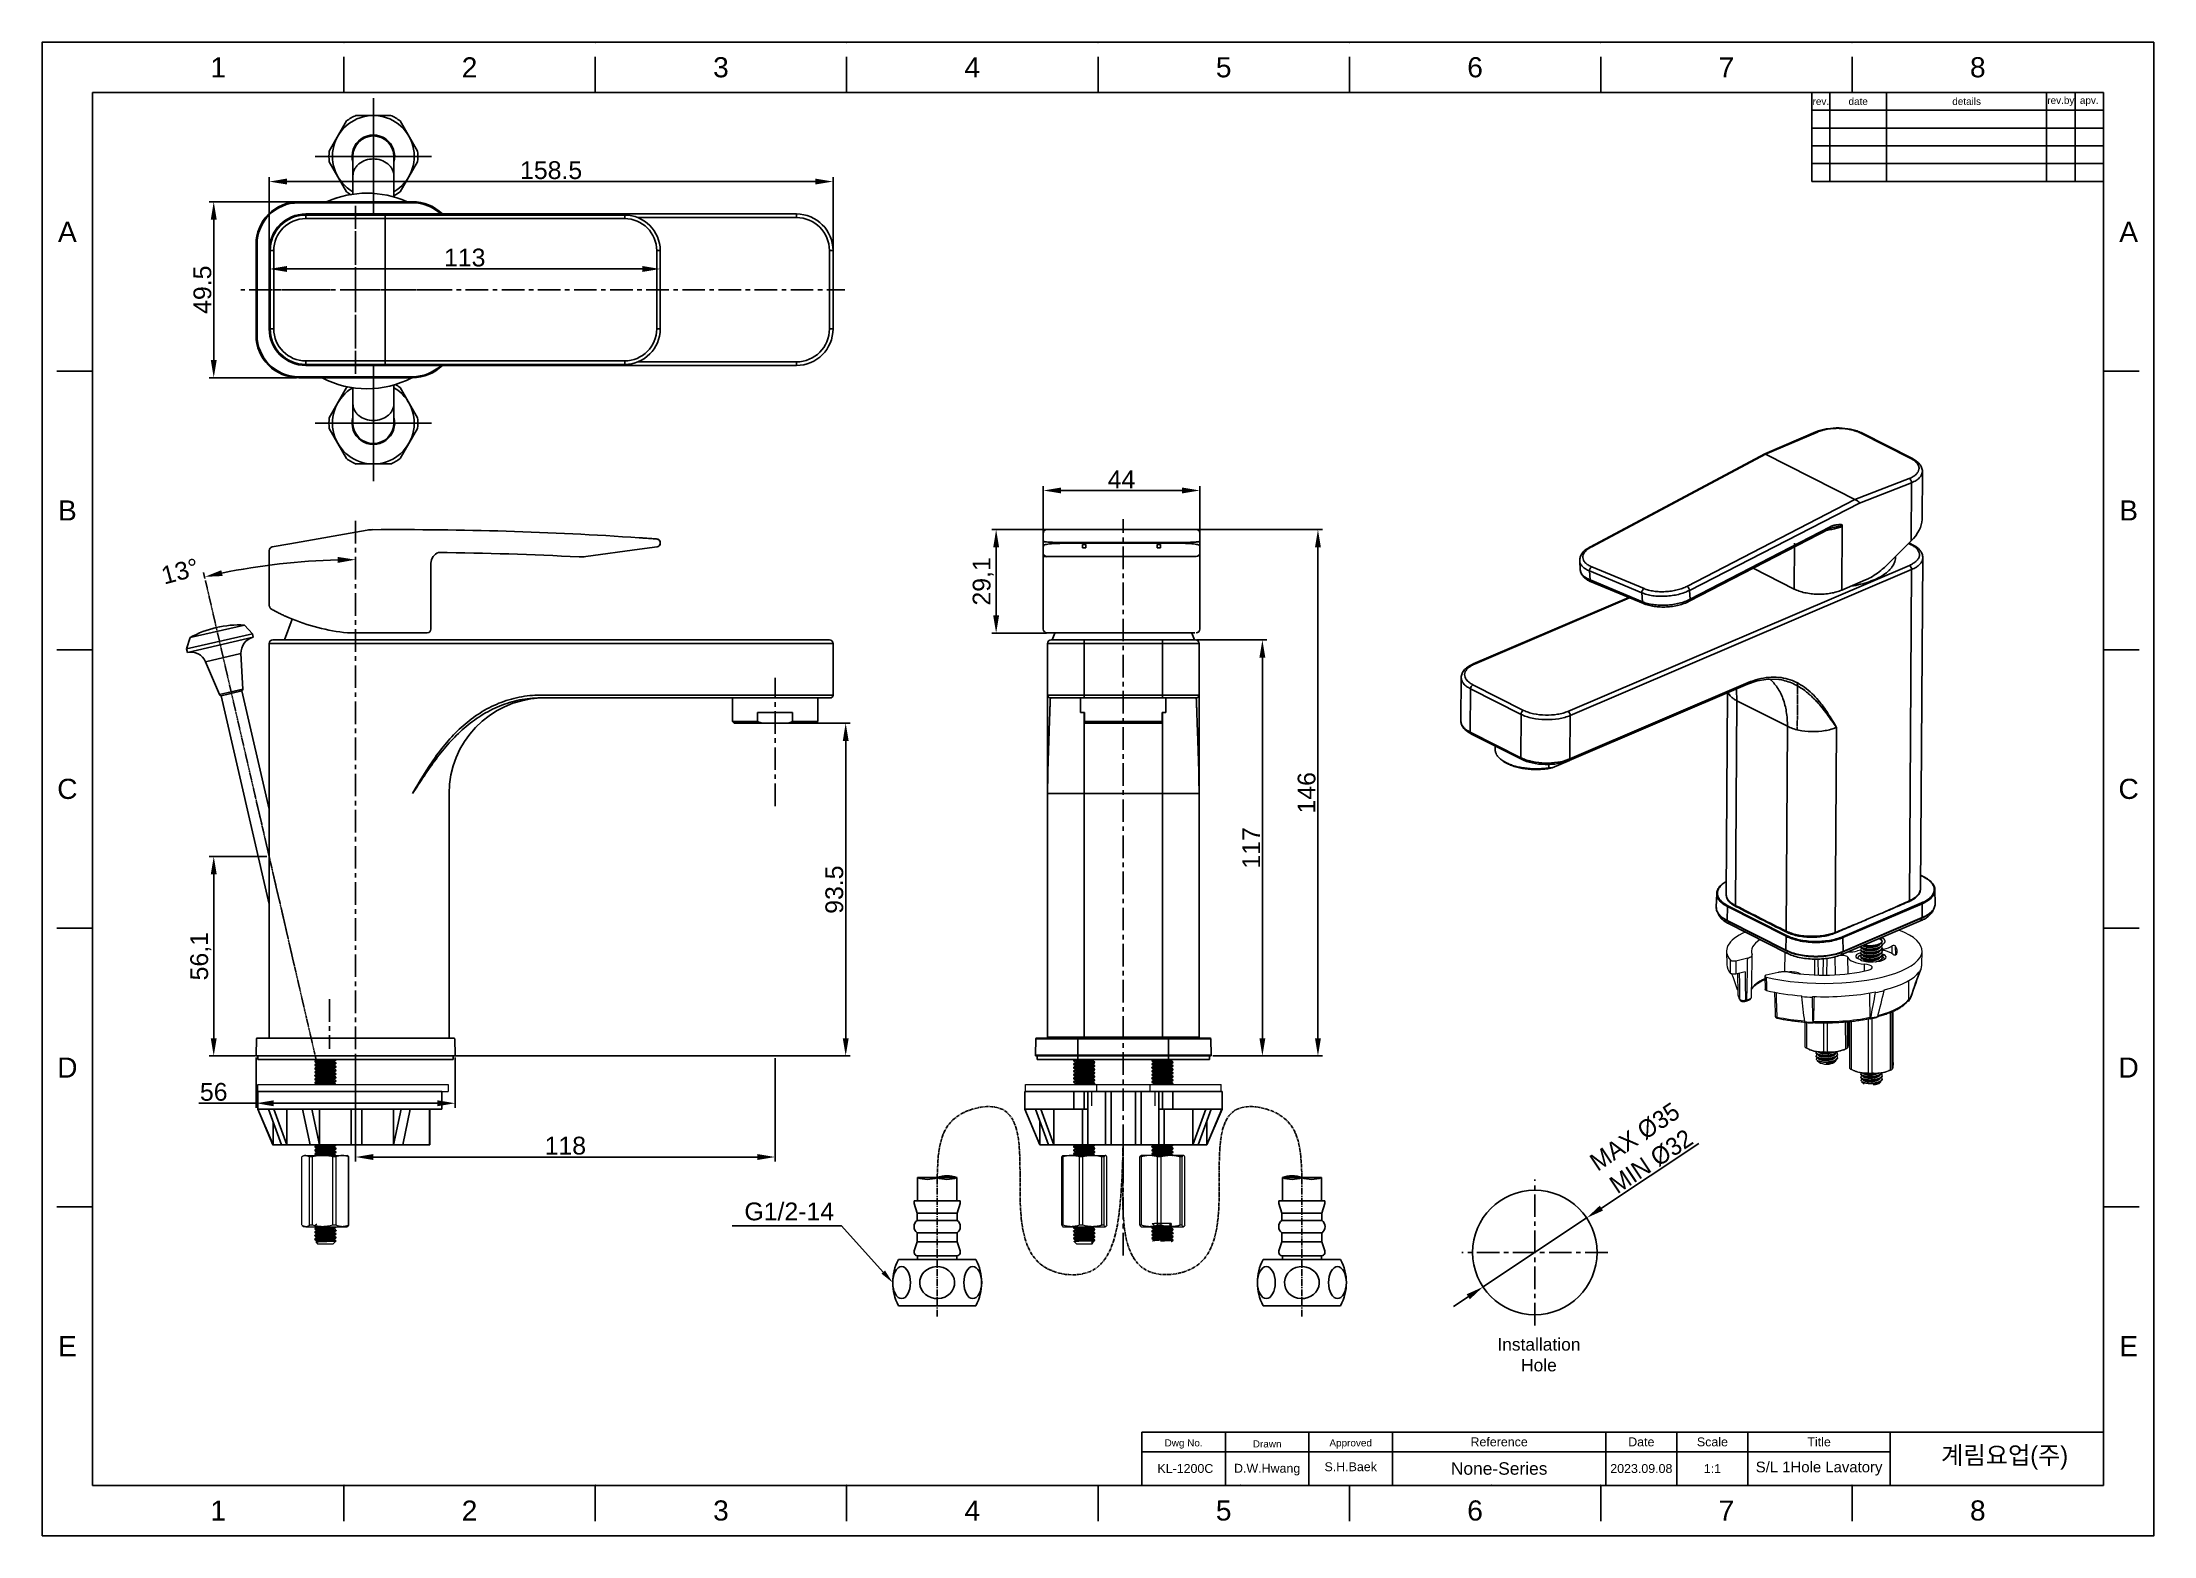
# Model space of a CAD drawing. Header units: millimetres. Extents: x 645 to 1239, y -1145 to -725.
import ezdxf

# ---------------------------------------------------------------- set-up
doc = ezdxf.new("R2010")
doc.units = ezdxf.units.MM
doc.header["$LTSCALE"] = 0.1
for name, pattern in [('CENTER', [0.6, 0.375, -0.075, 0.075, -0.075]), ('CENTER2', [28.575, 19.05, -3.175, 3.175, -3.175]), ('CENTERX2', [101.6, 63.5, -12.7, 12.7, -12.7]), ('HIDDEN2', [4.7625, 3.175, -1.5875])]:
    doc.linetypes.add(name, pattern=pattern)
for name, color, linetype in [('02___PRT_ALL_AXES', 7, 'Continuous'), ('1', 4, 'HIDDEN2'), ('CENTER', 1, 'CENTERX2'), ('DEF_LAYER_ASSEM_MEMBER', 7, 'Continuous'), ('DEFAULT_1', 7, 'CENTER'), ('DIM', 3, 'Continuous'), ('FORM', 7, 'Continuous'), ('TEXT', 2, 'Continuous')]:
    doc.layers.add(name, color=color, linetype=linetype)
doc.styles.get("Standard").update_dxf_attribs({"font": 'arial.ttf'})
doc.dimstyles.new('ISO-25', dxfattribs={"dimtxt": 2.5, "dimasz": 2.5, "dimexe": 1.25, "dimexo": 0.625, "dimtad": 1, "dimdec": 1, "dimtxsty": 'Standard', "dimcen": 2.5, "dimadec": 0, "dimazin": 0, "dimtfac": 1, "dimtdec": 1, "dimtmove": 0, "dimatfit": 3, "dimfxl": 1, "dimarcsym": 0})

msp = doc.modelspace()

# ---------------------------------------------------------------- texts
at = {"char_height": 5.66, "attachment_point": 5}
for s, width, insert in [('1', 50, (694.21, -731.59)), ('2', 50, (764.92, -731.59)), ('3', 50, (835.63, -731.59)), ('4', 50, (906.34, -731.59)), ('5', 50, (977.04, -731.59)), ('6', 50, (1047.75, -731.59)), ('7', 50, (1118.46, -731.59)), ('8', 50, (1189.16, -731.59)), ('A', 10, (651.79, -777.83)), ('A', 10, (1231.59, -777.83)), ('B', 10, (651.79, -856.18)), ('B', 10, (1231.59, -856.18)), ('C', 10, (651.79, -934.52)), ('C', 10, (1231.59, -934.52)), ('D', 10, (651.79, -1012.86)), ('D', 10, (1231.59, -1012.86)), ('E', 10, (651.79, -1091.21)), ('E', 10, (1231.59, -1091.21)), ('1', 50, (694.21, -1137.45)), ('2', 50, (764.92, -1137.45)), ('3', 50, (835.63, -1137.45)), ('4', 50, (906.34, -1137.45)), ('5', 50, (977.04, -1137.45)), ('6', 50, (1047.75, -1137.45)), ('7', 50, (1118.46, -1137.45)), ('8', 50, (1189.16, -1137.45))]:
    msp.add_mtext_dynamic_manual_height_columns(s, width=width, gutter_width=12.5, heights=[0], dxfattribs=dict(at, insert=insert))
at = {"layer": 'DIM', "insert": (867.46, -1050.81, 0), "char_height": 5, "attachment_point": 3}
msp.add_mtext('G1/2-14', dxfattribs=at)
at = {"layer": 'TEXT'}
for s, width, insert, char_height, attachment_point in [('rev.', 5, (1145.02, -741.16), 2, 5), ('date', 16, (1155.52, -741.16), 2, 5), ('details', 45, (1186.02, -741.16), 2, 5), ('rev.by', 8, (1212.52, -741.16), 2, 5), ('apv.', 8, (1220.52, -741.16), 2, 5), ('\\pxqc;Installation Hole', 28.1224, (1051.65, -1088.95), 3.5, 1), ('Dwg No.', 23.5, (965.77, -1118.7), 2, 5), ('Drawn', 23.5, (989.27, -1118.7), 2, 5), ('Approved', 23.5, (1012.77, -1118.7), 2, 5), ('Reference', 60, (1054.52, -1118.13), 2.5, 5), ('Date', 20, (1094.52, -1118.13), 2.5, 5), ('Scale', 20, (1114.52, -1118.13), 2.5, 5), ('Title', 40, (1144.52, -1118.13), 2.5, 5), ('KL-1200C', 23.5, (966.26, -1125.62), 2.5, 5), ('D.W.Hwang', 23.5, (989.27, -1125.92), 2.5, 5), ('S.H.Baek', 23.5, (1012.77, -1125.13), 2.5, 5), ('None-Series', 60, (1054.52, -1125.63), 3.5, 5), ('2023.09.08', 20, (1094.52, -1125.63), 2.5, 5), ('1:1', 20, (1114.52, -1125.63), 2.5, 5), ('S/L 1Hole Lavatory', 40, (1144.52, -1125.63), 3, 5)]:
    msp.add_mtext_dynamic_manual_height_columns(s, width=width, gutter_width=12.5, heights=[0], dxfattribs=dict(at, insert=insert, char_height=char_height, attachment_point=attachment_point))
at = {"layer": 'TEXT', "linetype": 'CENTERX2', "insert": (1196.69, -1122.64), "char_height": 5, "attachment_point": 5}
msp.add_mtext_dynamic_manual_height_columns('{\\fHYGothic-Medium|b0|i0|c129|p18;계림요업(주)}', width=60, gutter_width=12.5, heights=[0], dxfattribs=at)

# ---------------------------------------------------------------- blocks, each defined once
blk = doc.blocks.new('*D15')
at = {"layer": 'Defpoints', "color": 0, "transparency": 16777216}
for p in [(1079.13, -1055.15), (1049.99, -1074.54)]:
    blk.add_point(p, dxfattribs=at)
at = {"layer": 'DIM', "color": 3, "lineweight": -2, "transparency": 16777216}
for p, q in [((1110.66, -1034.17), (1083.29, -1052.38)), ((1049.99, -1074.54), (1079.13, -1055.15)), ((1045.83, -1077.31), (1041.67, -1080.08))]:
    blk.add_line(p, q, dxfattribs=at)
at = {"layer": 'DIM', "color": 3, "transparency": 16777216}
for points in [[(1082.83, -1051.69), (1083.75, -1053.07), (1079.13, -1055.15)], [(1045.37, -1076.62), (1046.29, -1078.01), (1049.99, -1074.54)]]:
    blk.add_solid(points, dxfattribs=at)
at = {"layer": 'DIM', "color": 3, "transparency": 16777216, "insert": (1095.01, -1035.81), "char_height": 5, "attachment_point": 5, "rotation": 33.64357}
blk.add_mtext('{\\fMS PGothic|b0|i0|c129|p34;MAX %%C35\\PMIN %%C32}', dxfattribs=at)
blk = doc.blocks.new('*D16')
at = {"layer": 'Defpoints', "color": 0, "transparency": 16777216}
for p in [(968.81, -861.57), (973.36, -1009.6), (1003.56, -1009.6)]:
    blk.add_point(p, dxfattribs=at)
at = {"layer": 'DIM', "color": 3, "lineweight": -2, "transparency": 16777216}
for p, q in [((969.44, -861.57), (1004.81, -861.57)), ((1003.56, -866.57), (1003.56, -1004.6)), ((973.98, -1009.6), (1004.81, -1009.6))]:
    blk.add_line(p, q, dxfattribs=at)
at = {"layer": 'DIM', "color": 3, "transparency": 16777216}
for points in [[(1002.72, -866.57), (1004.39, -866.57), (1003.56, -861.57)], [(1002.72, -1004.6), (1004.39, -1004.6), (1003.56, -1009.6)]]:
    blk.add_solid(points, dxfattribs=at)
at = {"layer": 'DIM', "color": 3, "transparency": 16777216, "insert": (1000.38, -935.59), "char_height": 5, "attachment_point": 5, "rotation": 90}
blk.add_mtext('146', dxfattribs=at)
blk = doc.blocks.new('*D13')
at = {"layer": 'Defpoints', "color": 0, "transparency": 16777216}
for p in [(928.81, -861.57), (913.04, -890.7), (927.81, -890.7)]:
    blk.add_point(p, dxfattribs=at)
at = {"layer": 'DIM', "color": 3, "lineweight": -2, "transparency": 16777216}
for p, q in [((928.19, -861.57), (911.79, -861.57)), ((913.04, -866.57), (913.04, -885.7)), ((927.19, -890.7), (911.79, -890.7))]:
    blk.add_line(p, q, dxfattribs=at)
at = {"layer": 'DIM', "color": 3, "transparency": 16777216}
for points in [[(912.21, -866.57), (913.87, -866.57), (913.04, -861.57)], [(912.21, -885.7), (913.87, -885.7), (913.04, -890.7)]]:
    blk.add_solid(points, dxfattribs=at)
at = {"layer": 'DIM', "color": 3, "transparency": 16777216, "insert": (909.41, -876.14), "char_height": 5, "attachment_point": 5, "rotation": 90}
blk.add_mtext('29,1', dxfattribs=at)
blk = doc.blocks.new('*D17')
at = {"layer": 'Defpoints', "color": 0, "transparency": 16777216}
for p in [(716.86, -769.38), (692.96, -818.87), (716.86, -818.87)]:
    blk.add_point(p, dxfattribs=at)
at = {"layer": 'DIM', "color": 3, "lineweight": -2, "transparency": 16777216}
for p, q in [((716.23, -769.38), (691.71, -769.38)), ((692.96, -774.38), (692.96, -813.87)), ((716.23, -818.87), (691.71, -818.87))]:
    blk.add_line(p, q, dxfattribs=at)
at = {"layer": 'DIM', "color": 3, "transparency": 16777216}
for points in [[(692.13, -774.38), (693.8, -774.38), (692.96, -769.38)], [(692.13, -813.87), (693.8, -813.87), (692.96, -818.87)]]:
    blk.add_solid(points, dxfattribs=at)
at = {"layer": 'DIM', "color": 3, "transparency": 16777216, "insert": (689.79, -794.12), "char_height": 5, "attachment_point": 5, "rotation": 90}
blk.add_mtext('49.5', dxfattribs=at)
blk = doc.blocks.new('*D18')
at = {"layer": 'Defpoints', "color": 0, "transparency": 16777216}
for p in [(818.56, -788.28), (708.56, -794.12), (818.56, -794.12)]:
    blk.add_point(p, dxfattribs=at)
at = {"layer": 'DIM', "color": 3, "lineweight": -2, "transparency": 16777216}
for p, q in [((708.56, -793.5), (708.56, -787.03)), ((713.56, -788.28), (813.56, -788.28)), ((818.56, -793.5), (818.56, -787.03))]:
    blk.add_line(p, q, dxfattribs=at)
at = {"layer": 'DIM', "color": 3, "transparency": 16777216}
for points in [[(713.56, -787.45), (713.56, -789.11), (708.56, -788.28)], [(813.56, -787.45), (813.56, -789.11), (818.56, -788.28)]]:
    blk.add_solid(points, dxfattribs=at)
at = {"layer": 'DIM', "color": 3, "transparency": 16777216, "insert": (763.56, -785.1), "char_height": 5, "attachment_point": 5}
blk.add_mtext('113', dxfattribs=at)
blk = doc.blocks.new('*D19')
at = {"layer": 'Defpoints', "color": 0, "transparency": 16777216}
for p in [(867.16, -763.7), (708.56, -783.12), (867.16, -783.12)]:
    blk.add_point(p, dxfattribs=at)
at = {"layer": 'DIM', "color": 3, "lineweight": -2, "transparency": 16777216}
for p, q in [((708.56, -782.5), (708.56, -762.45)), ((713.56, -763.7), (862.16, -763.7)), ((867.16, -782.5), (867.16, -762.45))]:
    blk.add_line(p, q, dxfattribs=at)
at = {"layer": 'DIM', "color": 3, "transparency": 16777216}
for points in [[(713.56, -762.86), (713.56, -764.53), (708.56, -763.7)], [(862.16, -762.86), (862.16, -764.53), (867.16, -763.7)]]:
    blk.add_solid(points, dxfattribs=at)
at = {"layer": 'DIM', "color": 3, "transparency": 16777216, "insert": (787.86, -760.52), "char_height": 5, "attachment_point": 5}
blk.add_mtext('158.5', dxfattribs=at)
blk = doc.blocks.new('*D21')
at = {"layer": 'Defpoints', "color": 0, "transparency": 16777216}
for p in [(732.84, -859.11), (718.58, -870.57), (690.63, -875.9), (721.75, -1010.6), (732.84, -1015.84)]:
    blk.add_point(p, dxfattribs=at)
at = {"layer": 'DIM', "color": 3, "lineweight": -2, "transparency": 16777216}
blk.add_line((690.49, -875.29), (690.11, -873.65), dxfattribs=at)
blk.add_arc((732.84, -1058.59), 188.57, 91.5193, 101.4895, dxfattribs=at)
at = {"layer": 'DIM', "color": 3, "transparency": 16777216}
for points in [[(695.46, -874.62), (695.1, -872.99), (690.39, -874.87)], [(727.83, -869.26), (727.85, -870.93), (732.84, -870.03)]]:
    blk.add_solid(points, dxfattribs=at)
at = {"layer": 'DIM', "color": 3, "transparency": 16777216, "insert": (683.49, -873.31), "char_height": 5, "attachment_point": 5, "rotation": 14.91377}
blk.add_mtext('13°', dxfattribs=at)
blk = doc.blocks.new('*D22')
at = {"layer": 'Defpoints', "color": 0, "transparency": 16777216}
for p in [(850.86, -916.04), (870.72, -916.04), (732.86, -1009.6)]:
    blk.add_point(p, dxfattribs=at)
at = {"layer": 'DIM', "color": 3, "lineweight": -2, "transparency": 16777216}
for p, q in [((851.48, -916.04), (871.97, -916.04)), ((870.72, -1004.6), (870.72, -921.04)), ((733.48, -1009.6), (871.97, -1009.6))]:
    blk.add_line(p, q, dxfattribs=at)
at = {"layer": 'DIM', "color": 3, "transparency": 16777216}
for points in [[(869.89, -921.04), (871.56, -921.04), (870.72, -916.04)], [(869.89, -1004.6), (871.56, -1004.6), (870.72, -1009.6)]]:
    blk.add_solid(points, dxfattribs=at)
at = {"layer": 'DIM', "color": 3, "transparency": 16777216, "insert": (867.54, -962.82), "char_height": 5, "attachment_point": 5, "rotation": 90}
blk.add_mtext('93.5', dxfattribs=at)
blk = doc.blocks.new('*D23')
at = {"layer": 'Defpoints', "color": 0, "transparency": 16777216}
for p in [(970.31, -850.57), (926.31, -876.26), (970.31, -876.26)]:
    blk.add_point(p, dxfattribs=at)
at = {"layer": 'DIM', "color": 3, "lineweight": -2, "transparency": 16777216}
for p, q in [((926.31, -875.64), (926.31, -849.32)), ((970.31, -875.64), (970.31, -849.32)), ((931.31, -850.57), (965.31, -850.57))]:
    blk.add_line(p, q, dxfattribs=at)
at = {"layer": 'DIM', "color": 3, "transparency": 16777216}
for points in [[(931.31, -849.74), (931.31, -851.4), (926.31, -850.57)], [(965.31, -849.74), (965.31, -851.4), (970.31, -850.57)]]:
    blk.add_solid(points, dxfattribs=at)
at = {"layer": 'DIM', "color": 3, "transparency": 16777216, "insert": (948.31, -847.44), "char_height": 5, "attachment_point": 5}
blk.add_mtext('44', dxfattribs=at)
blk = doc.blocks.new('ZF35533')
at = {"color": 7, "linetype": 'Continuous'}
for p, q in [((4934.8, -481.27), (4934.8, -476.27)), ((4934.8, -476.27), (4990.3, -476.27)), ((4948.62, -476.27), (4948.62, -481.27)), ((4951.55, -481.27), (4951.55, -476.27)), ((4952.55, -476.27), (4952.55, -491.27)), ((4957.55, -476.27), (4957.55, -491.27)), ((4959.17, -491.27), (4959.17, -476.27)), ((4965.93, -491.27), (4965.93, -476.27)), ((4967.55, -491.27), (4967.55, -476.27)), ((4972.55, -491.27), (4972.55, -476.27)), ((4973.55, -476.27), (4973.55, -481.27)), ((4976.48, -481.27), (4976.48, -476.27)), ((4990.3, -481.27), (4990.3, -476.27)), ((4939.05, -491.27), (4934.8, -481.27)), ((4934.8, -481.27), (4952.55, -481.27)), ((4934.84, -481.27), (4939.09, -491.27)), ((4941.49, -491.27), (4937.8, -481.27)), ((4939.09, -491.27), (4939.09, -484.78)), ((4939.3, -481.27), (4942.99, -491.27)), ((4942.99, -491.27), (4942.99, -481.27)), ((4951.06, -481.27), (4951.06, -491.27)), ((4972.55, -481.27), (4990.3, -481.27)), ((4974.04, -491.27), (4974.04, -481.27)), ((4982.11, -481.27), (4982.11, -491.27)), ((4982.11, -491.27), (4985.79, -481.27)), ((4987.29, -481.27), (4983.61, -491.27)), ((4986, -491.27), (4990.26, -481.27)), ((4986, -484.78), (4986, -491.27)), ((4986.05, -491.27), (4990.3, -481.27)), ((4939.05, -491.27), (4986.05, -491.27))]:
    blk.add_line(p, q, dxfattribs=at)
for p, q in [((4915.69, -500.48, 0), (4904.69, -500.48, 0)), ((4904.69, -507, 0), (4904.69, -500.48, 0)), ((4915.69, -507, 0), (4915.69, -500.48, 0)), ((5007.27, -500.48, 0), (5018.27, -500.48, 0)), ((5007.27, -507, 0), (5007.27, -500.48, 0)), ((5018.27, -507, 0), (5018.27, -500.48, 0)), ((4916.69, -507, 0), (4903.69, -507, 0)), ((4903.69, -507, 0), (4903.69, -507.77, 0)), ((4904.54, -510.5, 0), (4903.69, -507.77, 0)), ((4904.54, -510.5, 0), (4904.54, -512.5, 0)), ((4915.84, -510.5, 0), (4904.54, -510.5, 0)), ((4915.84, -510.5, 0), (4916.69, -507.77, 0)), ((4915.84, -510.5, 0), (4915.84, -512.5, 0)), ((4916.69, -507, 0), (4916.69, -507.77, 0)), ((5006.27, -507, 0), (5019.27, -507, 0)), ((5006.27, -507, 0), (5006.27, -507.77, 0)), ((5007.12, -510.5, 0), (5006.27, -507.77, 0)), ((5007.12, -510.5, 0), (5007.12, -512.5, 0)), ((5007.12, -510.5, 0), (5018.42, -510.5, 0)), ((5018.42, -510.5, 0), (5019.27, -507.77, 0)), ((5018.42, -510.5, 0), (5018.42, -512.5, 0)), ((5019.27, -507, 0), (5019.27, -507.77, 0)), ((4915.84, -512.5, 0), (4904.54, -512.5, 0)), ((4915.84, -516, 0), (4904.54, -516, 0)), ((4904.54, -516, 0), (4904.54, -518.5, 0)), ((4915.84, -516, 0), (4915.84, -518.5, 0)), ((5007.12, -512.5, 0), (5018.42, -512.5, 0)), ((5007.12, -516, 0), (5018.42, -516, 0)), ((5007.12, -516, 0), (5007.12, -518.5, 0)), ((5018.42, -516, 0), (5018.42, -518.5, 0)), ((4904.54, -518.5, 0), (4903.74, -521.07, 0)), ((4915.84, -518.5, 0), (4904.54, -518.5, 0)), ((4904.69, -523.5, 0), (4904.69, -522.5, 0)), ((4915.59, -522.5, 0), (4904.79, -522.5, 0)), ((4915.69, -523.5, 0), (4915.69, -522.5, 0)), ((4915.84, -518.5, 0), (4916.64, -521.07, 0)), ((5007.12, -518.5, 0), (5006.32, -521.07, 0)), ((5007.12, -518.5, 0), (5018.42, -518.5, 0)), ((5007.27, -523.5, 0), (5007.27, -522.5, 0)), ((5007.37, -522.5, 0), (5018.17, -522.5, 0)), ((5018.27, -523.5, 0), (5018.27, -522.5, 0)), ((5018.42, -518.5, 0), (5019.22, -521.07, 0)), ((4921.08, -523.5, 0), (4899.3, -523.5, 0)), ((5001.88, -523.5, 0), (5023.66, -523.5, 0)), ((4907.69, -536.5, 0), (4899.3, -536.5, 0)), ((4921.08, -536.5, 0), (4907.69, -536.5, 0)), ((5001.88, -536.5, 0), (5015.27, -536.5, 0)), ((5015.27, -536.5, 0), (5023.66, -536.5, 0))]:
    blk.add_line(p, q)
for centre, radius, start, end in [((4907.44, -493.17, 0), 7.81, 249.39031, 290.60969), ((4912.94, -507.79, 0), 7.81, 69.39031, 110.60969), ((4912.94, -493.17, 0), 7.81, 249.39031, 290.60969), ((5010.02, -507.79, 0), 7.81, 69.39031, 110.60969), ((5010.02, -493.17, 0), 7.81, 249.39031, 290.60969), ((5015.52, -493.17, 0), 7.81, 249.39031, 290.60969), ((4905.91, -514.25, 0), 2.23, 128.18698, 231.81302), ((4914.46, -514.25, 0), 2.23, 308.18698, 51.81302), ((5008.5, -514.25, 0), 2.23, 128.18698, 231.81302), ((5017.05, -514.25, 0), 2.23, 308.18698, 51.81302), ((4904.79, -521.4, 0), 1.1, 162.72293, 270), ((4915.59, -521.4, 0), 1.1, 270, 17.27707), ((5007.37, -521.4, 0), 1.1, 162.72293, 270), ((5018.17, -521.4, 0), 1.1, 270, 17.27707), ((4911.55, -530, 0), 13.88, 152.06515, 207.93485), ((4908.82, -530, 0), 13.88, 332.06515, 27.93485), ((5014.14, -530, 0), 13.88, 152.06515, 207.93485), ((5011.41, -530, 0), 13.88, 332.06515, 27.93485)]:
    blk.add_arc(centre, radius, start, end)
at = {"extrusion": (0, 0, -1)}
for centre in [(4900.18, -530, 0), (5002.77, -530, 0)]:
    blk.add_ellipse(centre, major_axis=(0, -4.5), ratio=0.554466, dxfattribs=at)
blk.add_ellipse((4910.19, -530, 0), major_axis=(4.9, 0), ratio=0.918558, start_param=-1.522557, end_param=4.758585)
for centre in [(4920.19, -530, 0), (5022.78, -530, 0)]:
    blk.add_ellipse(centre, major_axis=(0, -4.5), ratio=0.554466)
blk.add_ellipse((5012.77, -530, 0), major_axis=(-4.9, 0), ratio=0.918558, start_param=-1.522557, end_param=4.758585, dxfattribs=at)
at = {"layer": '1', "color": 7, "linetype": 'Continuous', "lineweight": 18}
for p, q in [((4948.55, -467.49), (4948.55, -467.64)), ((4948.55, -468.49), (4948.55, -468.48)), ((4948.55, -468.49), (4948.55, -468.64)), ((4949.05, -467.93), (4949.05, -468.19)), ((4949.05, -468.93), (4949.05, -469.19)), ((4954.05, -467.7), (4954.05, -467.44)), ((4954.05, -468.7), (4954.05, -468.44)), ((4954.55, -468.14), (4954.55, -467.99)), ((4954.55, -469.14), (4954.55, -468.99)), ((4970.55, -467.49), (4970.55, -467.64)), ((4970.55, -468.49), (4970.55, -468.48)), ((4970.55, -468.49), (4970.55, -468.64)), ((4971.05, -467.93), (4971.05, -468.19)), ((4971.05, -468.93), (4971.05, -469.19)), ((4976.05, -467.7), (4976.05, -467.44)), ((4976.05, -468.7), (4976.05, -468.44)), ((4976.55, -468.14), (4976.55, -467.99)), ((4976.55, -469.14), (4976.55, -468.99)), ((4935.05, -474.27), (4990.05, -474.27)), ((4935.05, -476.27), (4935.05, -474.27)), ((4948.55, -469.49), (4948.55, -469.64)), ((4948.55, -470.49), (4948.55, -470.64)), ((4948.55, -471.49), (4948.55, -471.64)), ((4948.55, -472.49), (4948.55, -472.64)), ((4948.55, -473.49), (4948.55, -473.48)), ((4948.55, -473.49), (4948.55, -473.64)), ((4949.05, -469.93), (4949.05, -470.19)), ((4949.05, -470.93), (4949.05, -471.19)), ((4949.05, -471.93), (4949.05, -472.19)), ((4949.05, -472.93), (4949.05, -473.19)), ((4949.05, -473.93), (4949.05, -474.19)), ((4954.05, -469.7), (4954.05, -469.44)), ((4954.05, -470.7), (4954.05, -470.44)), ((4954.05, -471.7), (4954.05, -471.44)), ((4954.05, -472.7), (4954.05, -472.44)), ((4954.05, -473.7), (4954.05, -473.44)), ((4954.55, -470.14), (4954.55, -469.99)), ((4954.55, -471.14), (4954.55, -470.99)), ((4954.55, -472.14), (4954.55, -471.99)), ((4954.55, -473.14), (4954.55, -472.99)), ((4954.55, -474.14), (4954.55, -473.99)), ((4955.05, -476.27), (4955.05, -474.27)), ((4970.05, -476.27), (4970.05, -474.27)), ((4970.55, -469.49), (4970.55, -469.64)), ((4970.55, -470.49), (4970.55, -470.64)), ((4970.55, -471.49), (4970.55, -471.64)), ((4970.55, -472.49), (4970.55, -472.64)), ((4970.55, -473.49), (4970.55, -473.48)), ((4970.55, -473.49), (4970.55, -473.64)), ((4971.05, -469.93), (4971.05, -470.19)), ((4971.05, -470.93), (4971.05, -471.19)), ((4971.05, -471.93), (4971.05, -472.19)), ((4971.05, -472.93), (4971.05, -473.19)), ((4971.05, -473.93), (4971.05, -474.19)), ((4976.05, -469.7), (4976.05, -469.44)), ((4976.05, -470.7), (4976.05, -470.44)), ((4976.05, -471.7), (4976.05, -471.44)), ((4976.05, -472.7), (4976.05, -472.44)), ((4976.05, -473.7), (4976.05, -473.44)), ((4976.55, -470.14), (4976.55, -469.99)), ((4976.55, -471.14), (4976.55, -470.99)), ((4976.55, -472.14), (4976.55, -471.99)), ((4976.55, -473.14), (4976.55, -472.99)), ((4976.55, -474.14), (4976.55, -473.99)), ((4990.05, -476.27), (4990.05, -474.27)), ((4935.05, -476.27), (4935.05, -476.27)), ((4935.05, -476.27), (4953.73, -476.27)), ((4955.14, -476.27), (4956.64, -476.27)), ((4956.64, -476.27), (4957.71, -476.27)), ((4957.71, -476.27), (4959.3, -476.27)), ((4965.8, -476.27), (4959.3, -476.27)), ((4965.8, -476.27), (4967.38, -476.27)), ((4967.38, -476.27), (4968.45, -476.27)), ((4968.45, -476.27), (4969.95, -476.27)), ((4971.37, -476.27), (4990.05, -476.27)), ((4990.05, -476.27), (4990.05, -476.27)), ((4948.55, -491.71), (4948.55, -491.7)), ((4948.55, -491.71), (4948.55, -491.87)), ((4948.55, -492.71), (4948.55, -492.87)), ((4949.05, -491.27), (4949.05, -491.41)), ((4949.05, -492.15), (4949.05, -492.41)), ((4954.05, -491.92), (4954.05, -491.66)), ((4954.05, -492.92), (4954.05, -492.66)), ((4954.55, -491.37), (4954.55, -491.27)), ((4954.55, -492.37), (4954.55, -492.21)), ((4970.55, -491.71), (4970.55, -491.7)), ((4970.55, -491.71), (4970.55, -491.87)), ((4970.55, -492.71), (4970.55, -492.87)), ((4971.05, -491.27), (4971.05, -491.41)), ((4971.05, -492.15), (4971.05, -492.41)), ((4976.05, -491.92), (4976.05, -491.66)), ((4976.05, -492.92), (4976.05, -492.66)), ((4976.55, -491.37), (4976.55, -491.27)), ((4976.55, -492.37), (4976.55, -492.21)), ((4945.22, -513.89), (4945.22, -494.64)), ((4945.62, -494.64), (4945.22, -494.64)), ((4945.6, -494.27), (4957.5, -494.27)), ((4945.62, -513.89), (4945.62, -494.64)), ((4948.55, -493.71), (4948.55, -493.87)), ((4949.05, -493.15), (4949.05, -493.41)), ((4949.05, -494.15), (4949.05, -494.27)), ((4951.2, -494.64), (4950.17, -494.64)), ((4950.17, -513.89), (4950.17, -494.64)), ((4951.2, -513.89), (4951.2, -494.64)), ((4954.05, -493.92), (4954.05, -493.66)), ((4954.55, -493.37), (4954.55, -493.21)), ((4954.55, -494.27), (4954.55, -494.21)), ((4957.12, -494.64), (4956.49, -494.64)), ((4956.49, -513.89), (4956.49, -494.64)), ((4957.12, -513.89), (4957.12, -494.64)), ((4957.87, -513.89), (4957.87, -494.64)), ((4967.22, -513.89), (4967.22, -494.64)), ((4967.62, -494.64), (4967.22, -494.64)), ((4979.5, -494.27), (4967.6, -494.27)), ((4967.62, -513.89), (4967.62, -494.64)), ((4970.55, -493.71), (4970.55, -493.87)), ((4971.05, -493.15), (4971.05, -493.41)), ((4971.05, -494.15), (4971.05, -494.27)), ((4973.2, -494.64), (4972.17, -494.64)), ((4972.17, -513.89), (4972.17, -494.64)), ((4973.2, -513.89), (4973.2, -494.64)), ((4976.05, -493.92), (4976.05, -493.66)), ((4976.55, -493.37), (4976.55, -493.21)), ((4976.55, -494.27), (4976.55, -494.21)), ((4979.12, -494.64), (4978.49, -494.64)), ((4978.49, -513.89), (4978.49, -494.64)), ((4979.12, -513.89), (4979.12, -494.64)), ((4979.87, -513.89), (4979.87, -494.64)), ((4945.62, -513.89), (4945.22, -513.89)), ((4945.55, -514.27), (4947.9, -514.27)), ((4947.9, -514.27), (4953.84, -514.27)), ((4948.55, -514.49), (4948.55, -514.64)), ((4948.55, -515.49), (4948.55, -515.64)), ((4948.55, -516.49), (4948.55, -516.64)), ((4949.05, -514.93), (4949.05, -515.19)), ((4949.05, -515.93), (4949.05, -516.19)), ((4951.2, -513.89), (4950.17, -513.89)), ((4953.84, -514.27), (4957.5, -514.27)), ((4954.05, -514.7), (4954.05, -514.44)), ((4954.05, -515.7), (4954.05, -515.44)), ((4954.05, -516.7), (4954.05, -516.44)), ((4954.55, -515.14), (4954.55, -514.99)), ((4954.55, -516.14), (4954.55, -515.99)), ((4957.12, -513.89), (4956.49, -513.89)), ((4967.62, -513.89), (4967.22, -513.89)), ((4967.55, -514.27), (4969.9, -514.27)), ((4969.9, -514.27), (4975.84, -514.27)), ((4970.55, -514.49), (4970.55, -514.64)), ((4970.55, -515.49), (4970.55, -515.64)), ((4970.55, -516.49), (4970.55, -516.64)), ((4970.7, -513.42), (4971.35, -514.07)), ((4971.05, -514.93), (4971.05, -515.19)), ((4971.05, -515.93), (4971.05, -516.19)), ((4971.35, -514.07), (4975.75, -514.07)), ((4973.2, -513.89), (4972.17, -513.89)), ((4973.04, -513.27), (4975.97, -513.27)), ((4975.97, -513.27), (4975.57, -513.77)), ((4975.84, -513.77), (4975.57, -513.77)), ((4975.75, -514.07), (4976.08, -513.73)), ((4975.84, -514.27), (4979.5, -514.27)), ((4976.05, -513.7), (4976.05, -513.44)), ((4976.05, -514.7), (4976.05, -514.44)), ((4976.05, -515.7), (4976.05, -515.44)), ((4976.05, -516.7), (4976.05, -516.44)), ((4976.55, -515.14), (4976.55, -514.99)), ((4976.55, -516.14), (4976.55, -515.99)), ((4979.12, -513.89), (4978.49, -513.89)), ((4948.55, -517.49), (4948.55, -517.64)), ((4948.7, -518.42), (4949.35, -519.07)), ((4949.05, -516.93), (4949.05, -517.19)), ((4949.05, -517.93), (4949.05, -518.19)), ((4949.35, -519.07), (4953.75, -519.07)), ((4951.04, -518.27), (4953.97, -518.27)), ((4953.97, -518.27), (4953.57, -518.77)), ((4953.84, -518.77), (4953.57, -518.77)), ((4953.75, -519.07), (4954.08, -518.73)), ((4953.97, -518.24), (4953.97, -518.27)), ((4954.05, -517.7), (4954.05, -517.44)), ((4954.05, -518.7), (4954.05, -518.44)), ((4954.55, -517.14), (4954.55, -516.99)), ((4954.55, -518.14), (4954.55, -517.99)), ((4970.55, -517.49), (4970.55, -517.64)), ((4971.05, -516.93), (4971.05, -517.19)), ((4971.05, -517.93), (4971.05, -518.19)), ((4975.97, -518.24), (4975.97, -518.27)), ((4976.05, -517.7), (4976.05, -517.44)), ((4976.55, -517.14), (4976.55, -516.99)), ((4976.55, -518.14), (4976.55, -517.99))]:
    blk.add_line(p, q, dxfattribs=at)
for points in [[(4948.92, -467.27), (4948.74, -467.37), (4948.55, -467.48)], [(4948.55, -467.65), (4948.8, -467.8), (4949.05, -467.94)], [(4949.06, -468.18), (4948.81, -468.33), (4948.55, -468.48)], [(4948.55, -468.66), (4948.8, -468.8), (4949.05, -468.94)], [(4949.07, -469.18), (4948.81, -469.33), (4948.55, -469.48)], [(4954.02, -468.46), (4954.28, -468.31), (4954.54, -468.16)], [(4954.03, -467.45), (4954.19, -467.36), (4954.35, -467.27)], [(4954.03, -469.45), (4954.29, -469.3), (4954.54, -469.15)], [(4954.54, -467.98), (4954.3, -467.84), (4954.05, -467.69)], [(4954.54, -468.98), (4954.29, -468.83), (4954.05, -468.69)], [(4970.92, -467.27), (4970.74, -467.37), (4970.55, -467.48)], [(4970.55, -467.65), (4970.8, -467.8), (4971.05, -467.94)], [(4971.06, -468.18), (4970.81, -468.33), (4970.55, -468.48)], [(4970.55, -468.66), (4970.8, -468.8), (4971.05, -468.94)], [(4971.07, -469.18), (4970.81, -469.33), (4970.55, -469.48)], [(4976.02, -468.46), (4976.28, -468.31), (4976.54, -468.16)], [(4976.03, -467.45), (4976.19, -467.36), (4976.35, -467.27)], [(4976.03, -469.45), (4976.29, -469.3), (4976.54, -469.15)], [(4976.54, -467.98), (4976.3, -467.84), (4976.05, -467.69)], [(4976.54, -468.98), (4976.29, -468.83), (4976.05, -468.69)], [(4948.55, -469.66), (4948.8, -469.8), (4949.05, -469.94)], [(4949.07, -470.18), (4948.81, -470.33), (4948.55, -470.48)], [(4948.55, -470.65), (4948.8, -470.8), (4949.05, -470.94)], [(4949.06, -471.18), (4948.81, -471.33), (4948.55, -471.48)], [(4948.55, -472.65), (4948.8, -472.8), (4949.05, -472.94)], [(4949.06, -473.18), (4948.81, -473.33), (4948.55, -473.48)], [(4948.55, -473.66), (4948.8, -473.8), (4949.05, -473.94)], [(4948.56, -471.66), (4948.8, -471.8), (4949.05, -471.94)], [(4949.07, -472.18), (4948.81, -472.33), (4948.56, -472.48)], [(4949.07, -474.18), (4948.99, -474.22), (4948.92, -474.27)], [(4954.02, -470.46), (4954.28, -470.31), (4954.54, -470.16)], [(4954.02, -473.46), (4954.28, -473.31), (4954.54, -473.16)], [(4954.03, -471.45), (4954.29, -471.3), (4954.54, -471.15)], [(4954.03, -472.45), (4954.29, -472.3), (4954.54, -472.15)], [(4954.54, -469.98), (4954.3, -469.84), (4954.05, -469.69)], [(4954.54, -470.98), (4954.29, -470.83), (4954.05, -470.69)], [(4954.54, -471.98), (4954.29, -471.84), (4954.05, -471.69)], [(4954.54, -472.98), (4954.29, -472.83), (4954.05, -472.69)], [(4954.54, -473.98), (4954.29, -473.83), (4954.05, -473.69)], [(4954.35, -474.27), (4954.45, -474.21), (4954.54, -474.15)], [(4970.55, -469.66), (4970.8, -469.8), (4971.05, -469.94)], [(4971.07, -470.18), (4970.81, -470.33), (4970.55, -470.48)], [(4970.55, -470.65), (4970.8, -470.8), (4971.05, -470.94)], [(4971.06, -471.18), (4970.81, -471.33), (4970.55, -471.48)], [(4970.55, -472.65), (4970.8, -472.8), (4971.05, -472.94)], [(4971.06, -473.18), (4970.81, -473.33), (4970.55, -473.48)], [(4970.55, -473.66), (4970.8, -473.8), (4971.05, -473.94)], [(4970.56, -471.66), (4970.8, -471.8), (4971.05, -471.94)], [(4971.07, -472.18), (4970.81, -472.33), (4970.56, -472.48)], [(4971.07, -474.18), (4970.99, -474.22), (4970.92, -474.27)], [(4976.02, -470.46), (4976.28, -470.31), (4976.54, -470.16)], [(4976.02, -473.46), (4976.28, -473.31), (4976.54, -473.16)], [(4976.03, -471.45), (4976.29, -471.3), (4976.54, -471.15)], [(4976.03, -472.45), (4976.29, -472.3), (4976.54, -472.15)], [(4976.54, -469.98), (4976.3, -469.84), (4976.05, -469.69)], [(4976.54, -470.98), (4976.29, -470.83), (4976.05, -470.69)], [(4976.54, -471.98), (4976.29, -471.84), (4976.05, -471.69)], [(4976.54, -472.98), (4976.29, -472.83), (4976.05, -472.69)], [(4976.54, -473.98), (4976.29, -473.83), (4976.05, -473.69)], [(4976.35, -474.27), (4976.45, -474.21), (4976.54, -474.15)], [(4949.06, -491.4), (4948.81, -491.55), (4948.55, -491.7)], [(4948.55, -491.88), (4948.8, -492.02), (4949.05, -492.16)], [(4948.55, -492.88), (4948.8, -493.02), (4949.05, -493.16)], [(4949.07, -492.4), (4948.81, -492.55), (4948.56, -492.7)], [(4954.02, -491.68), (4954.28, -491.53), (4954.54, -491.38)], [(4954.03, -492.67), (4954.29, -492.52), (4954.54, -492.37)], [(4954.54, -492.2), (4954.29, -492.06), (4954.05, -491.91)], [(4954.54, -493.2), (4954.29, -493.06), (4954.05, -492.91)], [(4971.06, -491.4), (4970.81, -491.55), (4970.55, -491.7)], [(4970.55, -491.88), (4970.8, -492.02), (4971.05, -492.16)], [(4970.55, -492.88), (4970.8, -493.02), (4971.05, -493.16)], [(4971.07, -492.4), (4970.81, -492.55), (4970.56, -492.7)], [(4976.02, -491.68), (4976.28, -491.53), (4976.54, -491.38)], [(4976.03, -492.67), (4976.29, -492.52), (4976.54, -492.37)], [(4976.54, -492.2), (4976.29, -492.06), (4976.05, -491.91)], [(4976.54, -493.2), (4976.29, -493.06), (4976.05, -492.91)], [(4949.06, -493.4), (4948.81, -493.55), (4948.55, -493.7)], [(4948.55, -493.87), (4948.8, -494.02), (4949.05, -494.16)], [(4954.02, -493.68), (4954.28, -493.53), (4954.54, -493.38)], [(4954.54, -494.2), (4954.29, -494.06), (4954.05, -493.91)], [(4971.06, -493.4), (4970.81, -493.55), (4970.55, -493.7)], [(4970.55, -493.87), (4970.8, -494.02), (4971.05, -494.16)], [(4976.02, -493.68), (4976.28, -493.53), (4976.54, -493.38)], [(4976.54, -494.2), (4976.29, -494.06), (4976.05, -493.91)], [(4948.92, -514.27), (4948.73, -514.37), (4948.55, -514.48)], [(4948.55, -514.66), (4948.8, -514.8), (4949.05, -514.94)], [(4949.06, -515.18), (4948.81, -515.33), (4948.55, -515.48)], [(4948.55, -515.65), (4948.8, -515.8), (4949.05, -515.94)], [(4949.07, -516.18), (4948.81, -516.33), (4948.55, -516.48)], [(4948.56, -516.66), (4948.8, -516.8), (4949.05, -516.94)], [(4954.03, -514.45), (4954.19, -514.36), (4954.35, -514.27)], [(4954.03, -515.45), (4954.28, -515.3), (4954.54, -515.16)], [(4954.03, -516.45), (4954.28, -516.3), (4954.54, -516.16)], [(4954.54, -514.98), (4954.29, -514.83), (4954.05, -514.69)], [(4954.54, -515.98), (4954.3, -515.84), (4954.05, -515.69)], [(4954.54, -516.98), (4954.29, -516.83), (4954.05, -516.69)], [(4970.92, -514.27), (4970.73, -514.37), (4970.55, -514.48)], [(4970.55, -514.66), (4970.8, -514.8), (4971.05, -514.94)], [(4971.06, -515.18), (4970.81, -515.33), (4970.55, -515.48)], [(4970.55, -515.65), (4970.8, -515.8), (4971.05, -515.94)], [(4971.07, -516.18), (4970.81, -516.33), (4970.55, -516.48)], [(4970.56, -516.66), (4970.8, -516.8), (4971.05, -516.94)], [(4976.03, -514.45), (4976.19, -514.36), (4976.35, -514.27)], [(4976.03, -515.45), (4976.28, -515.3), (4976.54, -515.16)], [(4976.03, -516.45), (4976.28, -516.3), (4976.54, -516.16)], [(4976.54, -514.98), (4976.29, -514.83), (4976.05, -514.69)], [(4976.54, -515.98), (4976.3, -515.84), (4976.05, -515.69)], [(4976.54, -516.98), (4976.29, -516.83), (4976.05, -516.69)], [(4949.06, -517.18), (4948.81, -517.33), (4948.55, -517.48)], [(4948.55, -517.65), (4948.8, -517.8), (4949.05, -517.94)], [(4949.07, -518.18), (4948.9, -518.28), (4948.72, -518.38)], [(4954.03, -517.45), (4954.29, -517.3), (4954.54, -517.15)], [(4954.04, -518.44), (4954.3, -518.29), (4954.55, -518.14)], [(4954.54, -517.98), (4954.29, -517.84), (4954.05, -517.69)], [(4971.06, -517.18), (4970.81, -517.33), (4970.55, -517.48)], [(4970.55, -517.65), (4970.8, -517.8), (4971.05, -517.94)], [(4971.07, -518.18), (4970.9, -518.28), (4970.72, -518.38)], [(4976.03, -517.45), (4976.29, -517.3), (4976.54, -517.15)], [(4976.04, -518.44), (4976.3, -518.29), (4976.55, -518.14)], [(4976.54, -517.98), (4976.29, -517.84), (4976.05, -517.69)]]:
    blk.add_open_spline(points, degree=2, dxfattribs=at)
for points, knots in [([(4953.69, -467.27), (4953.63, -467.27), (4953.57, -467.28), (4953.48, -467.28), (4953.44, -467.29), (4953.37, -467.29), (4953.33, -467.29), (4953.15, -467.3), (4953, -467.31), (4952.76, -467.33), (4952.67, -467.33), (4952.55, -467.34), (4952.5, -467.34), (4952.42, -467.35), (4952.38, -467.35), (4952.16, -467.36), (4951.98, -467.37), (4951.76, -467.38), (4951.69, -467.39), (4951.63, -467.39), (4951.58, -467.39), (4951.56, -467.39), (4951.45, -467.4), (4951.36, -467.4), (4951.09, -467.42), (4950.91, -467.43), (4950.7, -467.44), (4950.66, -467.44), (4950.59, -467.44), (4950.57, -467.45), (4950.53, -467.45), (4950.42, -467.45), (4950.32, -467.46), (4950.08, -467.47), (4949.92, -467.48), (4949.76, -467.5), (4949.74, -467.5), (4949.71, -467.5), (4949.69, -467.5), (4949.64, -467.5), (4949.6, -467.51), (4949.5, -467.51), (4949.44, -467.52), (4949.25, -467.53), (4949.14, -467.54), (4949.03, -467.55), (4949.02, -467.55), (4948.99, -467.56), (4948.96, -467.56), (4948.92, -467.56), (4948.86, -467.57), (4948.78, -467.58), (4948.72, -467.59), (4948.68, -467.6), (4948.66, -467.6), (4948.64, -467.6), (4948.63, -467.61), (4948.63, -467.61), (4948.58, -467.62), (4948.56, -467.63), (4948.55, -467.64), (4948.55, -467.64), (4948.55, -467.65)], [0, 0, 0, 0, 0.034722, 0.034722, 0.053593, 0.053593, 0.072464, 0.072464, 0.147947, 0.147947, 0.185688, 0.185688, 0.204559, 0.204559, 0.22343, 0.22343, 0.298913, 0.298913, 0.317784, 0.327219, 0.327219, 0.336655, 0.336655, 0.374396, 0.374396, 0.449879, 0.449879, 0.46875, 0.46875, 0.478186, 0.478186, 0.487621, 0.525362, 0.525362, 0.600846, 0.600846, 0.610281, 0.610281, 0.619716, 0.619716, 0.638587, 0.638587, 0.676329, 0.676329, 0.751812, 0.751812, 0.761247, 0.761247, 0.770683, 0.789553, 0.789553, 0.827295, 0.865037, 0.865037, 0.883907, 0.893343, 0.893343, 0.902778, 0.902778, 0.978261, 0.978261, 1, 1, 1, 1]), ([(4954.53, -468.16), (4954.52, -468.17), (4954.5, -468.17), (4954.46, -468.18), (4954.43, -468.19), (4954.4, -468.19), (4954.39, -468.19), (4954.38, -468.2), (4954.37, -468.2), (4954.35, -468.2), (4954.33, -468.2), (4954.25, -468.22), (4954.16, -468.22), (4954.02, -468.24), (4953.97, -468.24), (4953.88, -468.25), (4953.85, -468.25), (4953.79, -468.26), (4953.76, -468.26), (4953.61, -468.27), (4953.48, -468.28), (4953.3, -468.29), (4953.26, -468.3), (4953.19, -468.3), (4953.15, -468.3), (4953.03, -468.31), (4952.96, -468.32), (4952.72, -468.33), (4952.55, -468.34), (4952.33, -468.35), (4952.29, -468.35), (4952.2, -468.36), (4952.16, -468.36), (4952.03, -468.37), (4951.85, -468.38), (4951.67, -468.39), (4951.49, -468.4), (4951.4, -468.4), (4951.27, -468.41), (4951.22, -468.41), (4951.13, -468.42), (4951.09, -468.42), (4950.96, -468.43), (4950.87, -468.43), (4950.61, -468.44), (4950.44, -468.45), (4950.24, -468.46), (4950.2, -468.47), (4950.12, -468.47), (4950.08, -468.47), (4949.96, -468.48), (4949.81, -468.49), (4949.67, -468.5), (4949.54, -468.51), (4949.47, -468.52), (4949.37, -468.52), (4949.34, -468.53), (4949.28, -468.53), (4949.25, -468.53), (4949.17, -468.54), (4949.06, -468.55), (4948.97, -468.56), (4948.9, -468.56), (4948.87, -468.57), (4948.84, -468.57), (4948.82, -468.57), (4948.81, -468.57), (4948.73, -468.59), (4948.67, -468.6), (4948.61, -468.61), (4948.59, -468.62), (4948.57, -468.62), (4948.57, -468.63), (4948.56, -468.63), (4948.56, -468.63), (4948.55, -468.63), (4948.55, -468.64), (4948.55, -468.64), (4948.55, -468.65)], [0, 0, 0, 0, 0.037194, 0.037194, 0.066619, 0.066619, 0.073976, 0.073976, 0.081332, 0.081332, 0.096045, 0.096045, 0.154896, 0.154896, 0.184322, 0.184322, 0.199034, 0.199034, 0.213747, 0.213747, 0.272598, 0.272598, 0.287311, 0.287311, 0.302024, 0.302024, 0.33145, 0.33145, 0.390301, 0.390301, 0.405014, 0.405014, 0.419726, 0.419726, 0.449152, 0.478578, 0.478578, 0.508003, 0.508003, 0.522716, 0.522716, 0.537429, 0.537429, 0.566854, 0.566854, 0.625706, 0.625706, 0.640418, 0.640418, 0.655131, 0.655131, 0.684557, 0.713982, 0.713982, 0.743408, 0.743408, 0.758121, 0.758121, 0.772833, 0.772833, 0.802259, 0.831685, 0.831685, 0.846397, 0.853754, 0.853754, 0.86111, 0.86111, 0.919961, 0.919961, 0.949387, 0.949387, 0.9641, 0.9641, 0.971456, 0.971456, 0.978813, 1, 1, 1, 1]), ([(4954.55, -469.15), (4954.55, -469.15), (4954.55, -469.15), (4954.54, -469.15), (4954.54, -469.16), (4954.53, -469.16), (4954.52, -469.16), (4954.52, -469.17), (4954.51, -469.17), (4954.5, -469.17), (4954.49, -469.17), (4954.45, -469.18), (4954.4, -469.19), (4954.3, -469.21), (4954.26, -469.21), (4954.21, -469.22), (4954.2, -469.22), (4954.18, -469.22), (4954.15, -469.23), (4954.11, -469.23), (4953.99, -469.24), (4953.89, -469.25), (4953.74, -469.26), (4953.7, -469.27), (4953.66, -469.27), (4953.64, -469.27), (4953.61, -469.27), (4953.59, -469.28), (4953.51, -469.28), (4953.44, -469.29), (4953.23, -469.3), (4953.08, -469.31), (4952.88, -469.32), (4952.84, -469.32), (4952.77, -469.33), (4952.75, -469.33), (4952.71, -469.33), (4952.61, -469.34), (4952.5, -469.34), (4952.25, -469.36), (4952.07, -469.37), (4951.87, -469.38), (4951.85, -469.38), (4951.8, -469.38), (4951.78, -469.38), (4951.71, -469.39), (4951.67, -469.39), (4951.53, -469.4), (4951.45, -469.4), (4951.18, -469.41), (4951, -469.42), (4950.81, -469.43), (4950.78, -469.43), (4950.74, -469.44), (4950.67, -469.44), (4950.61, -469.44), (4950.48, -469.45), (4950.32, -469.46), (4950.16, -469.47), (4950.04, -469.48), (4950, -469.48), (4949.93, -469.48), (4949.89, -469.49), (4949.78, -469.49), (4949.63, -469.5), (4949.5, -469.51), (4949.37, -469.52), (4949.31, -469.53), (4949.23, -469.53), (4949.2, -469.54), (4949.14, -469.54), (4949.12, -469.54), (4948.99, -469.56), (4948.9, -469.56), (4948.79, -469.58), (4948.75, -469.58), (4948.71, -469.59), (4948.69, -469.59), (4948.67, -469.6), (4948.65, -469.6), (4948.6, -469.61), (4948.57, -469.62), (4948.55, -469.64), (4948.55, -469.64), (4948.55, -469.65), (4948.55, -469.65), (4948.55, -469.66), (4948.56, -469.66), (4948.56, -469.66)], [0, 0, 0, 0, 0.005762, 0.005762, 0.033466, 0.033466, 0.040392, 0.040392, 0.047318, 0.047318, 0.06117, 0.06117, 0.116578, 0.116578, 0.144282, 0.144282, 0.151208, 0.151208, 0.158134, 0.171985, 0.171985, 0.227393, 0.227393, 0.241245, 0.241245, 0.248171, 0.248171, 0.255097, 0.255097, 0.282801, 0.282801, 0.338209, 0.338209, 0.352061, 0.352061, 0.358987, 0.358987, 0.365913, 0.393617, 0.393617, 0.449025, 0.449025, 0.455951, 0.455951, 0.462877, 0.462877, 0.476729, 0.476729, 0.504432, 0.504432, 0.55984, 0.55984, 0.566766, 0.566766, 0.573692, 0.587544, 0.587544, 0.615248, 0.642952, 0.642952, 0.656804, 0.656804, 0.670656, 0.670656, 0.69836, 0.726064, 0.726064, 0.753768, 0.753768, 0.76762, 0.76762, 0.781472, 0.781472, 0.836879, 0.836879, 0.864583, 0.864583, 0.878435, 0.878435, 0.892287, 0.892287, 0.947695, 0.947695, 0.975399, 0.975399, 0.989251, 0.989251, 1, 1, 1, 1]), ([(4948.56, -467.47), (4948.56, -467.47), (4948.56, -467.47), (4948.57, -467.47), (4948.58, -467.47), (4948.59, -467.46), (4948.6, -467.46), (4948.63, -467.45), (4948.65, -467.45), (4948.73, -467.43), (4948.79, -467.42), (4948.9, -467.41), (4948.92, -467.41), (4948.96, -467.41), (4948.99, -467.4), (4949.06, -467.4), (4949.16, -467.39), (4949.28, -467.38), (4949.4, -467.37), (4949.46, -467.36), (4949.56, -467.35), (4949.59, -467.35), (4949.66, -467.35), (4949.7, -467.34), (4949.81, -467.34), (4949.88, -467.33), (4950.11, -467.32), (4950.27, -467.31), (4950.45, -467.3), (4950.48, -467.3), (4950.52, -467.3), (4950.58, -467.29), (4950.64, -467.29), (4950.77, -467.28), (4950.89, -467.28), (4951, -467.27), (4951.03, -467.27)], [0, 0, 0, 0, 0.01106, 0.01106, 0.045629, 0.045629, 0.080197, 0.080197, 0.149335, 0.149335, 0.287609, 0.287609, 0.322178, 0.322178, 0.356746, 0.356746, 0.425884, 0.495021, 0.495021, 0.564158, 0.564158, 0.598727, 0.598727, 0.633296, 0.633296, 0.702433, 0.702433, 0.840707, 0.840707, 0.857992, 0.857992, 0.875276, 0.909845, 0.909845, 0.978982, 1, 1, 1, 1]), ([(4948.56, -468.48), (4948.56, -468.47), (4948.57, -468.47), (4948.59, -468.46), (4948.63, -468.45), (4948.7, -468.44), (4948.72, -468.44), (4948.75, -468.43), (4948.76, -468.43), (4948.77, -468.43), (4948.81, -468.42), (4948.85, -468.42), (4948.98, -468.4), (4949.08, -468.39), (4949.21, -468.38), (4949.24, -468.38), (4949.29, -468.37), (4949.3, -468.37), (4949.33, -468.37), (4949.35, -468.37), (4949.42, -468.36), (4949.49, -468.36), (4949.69, -468.35), (4949.83, -468.34), (4950, -468.33), (4950.02, -468.32), (4950.06, -468.32), (4950.08, -468.32), (4950.14, -468.32), (4950.18, -468.32), (4950.3, -468.31), (4950.38, -468.3), (4950.63, -468.29), (4950.81, -468.28), (4951.03, -468.27), (4951.07, -468.26), (4951.16, -468.26), (4951.21, -468.26), (4951.34, -468.25), (4951.43, -468.24), (4951.61, -468.24), (4951.7, -468.23), (4951.83, -468.22), (4951.87, -468.22), (4951.96, -468.22), (4952.01, -468.21), (4952.23, -468.2), (4952.4, -468.19), (4952.66, -468.18), (4952.74, -468.18), (4952.86, -468.17), (4952.9, -468.17), (4952.98, -468.16), (4953.02, -468.16), (4953.21, -468.15), (4953.36, -468.14), (4953.56, -468.12), (4953.63, -468.12), (4953.72, -468.11), (4953.75, -468.11), (4953.81, -468.1), (4953.84, -468.1), (4953.98, -468.09), (4954.08, -468.08), (4954.21, -468.07), (4954.25, -468.06), (4954.31, -468.05), (4954.33, -468.05), (4954.36, -468.05), (4954.37, -468.04), (4954.45, -468.03), (4954.49, -468.02), (4954.53, -468.01), (4954.54, -468), (4954.54, -468), (4954.55, -467.99), (4954.55, -467.99), (4954.55, -467.99), (4954.55, -467.99)], [0, 0, 0, 0, 0.01454, 0.01454, 0.07317, 0.07317, 0.087828, 0.095157, 0.095157, 0.102485, 0.102485, 0.131801, 0.131801, 0.190431, 0.190431, 0.205089, 0.205089, 0.212417, 0.212417, 0.219746, 0.219746, 0.249061, 0.249061, 0.307692, 0.307692, 0.315021, 0.315021, 0.322349, 0.322349, 0.337007, 0.337007, 0.366322, 0.366322, 0.424953, 0.424953, 0.43961, 0.43961, 0.454268, 0.454268, 0.483583, 0.483583, 0.512898, 0.512898, 0.527556, 0.527556, 0.542213, 0.542213, 0.600844, 0.600844, 0.630159, 0.630159, 0.644817, 0.644817, 0.659474, 0.659474, 0.718105, 0.718105, 0.74742, 0.74742, 0.762078, 0.762078, 0.776735, 0.776735, 0.835366, 0.835366, 0.864681, 0.864681, 0.879338, 0.879338, 0.893996, 0.893996, 0.952626, 0.952626, 0.981942, 0.981942, 0.996599, 0.996599, 1, 1, 1, 1]), ([(4948.56, -469.47), (4948.56, -469.47), (4948.58, -469.46), (4948.6, -469.46), (4948.64, -469.45), (4948.65, -469.45), (4948.67, -469.44), (4948.68, -469.44), (4948.75, -469.43), (4948.83, -469.42), (4948.95, -469.41), (4949, -469.4), (4949.1, -469.39), (4949.21, -469.38), (4949.33, -469.37), (4949.45, -469.36), (4949.51, -469.36), (4949.62, -469.35), (4949.65, -469.35), (4949.72, -469.34), (4949.76, -469.34), (4949.87, -469.33), (4949.94, -469.33), (4950.17, -469.32), (4950.33, -469.31), (4950.54, -469.29), (4950.59, -469.29), (4950.67, -469.29), (4950.72, -469.28), (4950.85, -469.28), (4950.93, -469.27), (4951.2, -469.26), (4951.37, -469.25), (4951.6, -469.24), (4951.64, -469.23), (4951.73, -469.23), (4951.78, -469.23), (4951.91, -469.22), (4952, -469.21), (4952.27, -469.2), (4952.44, -469.19), (4952.63, -469.18), (4952.65, -469.18), (4952.69, -469.18), (4952.75, -469.17), (4952.81, -469.17), (4952.93, -469.16), (4953.09, -469.15), (4953.24, -469.14), (4953.35, -469.14), (4953.4, -469.13), (4953.45, -469.13), (4953.49, -469.13), (4953.51, -469.13), (4953.59, -469.12), (4953.66, -469.11), (4953.78, -469.11), (4953.9, -469.1), (4954, -469.09), (4954.08, -469.08), (4954.1, -469.08), (4954.13, -469.07), (4954.15, -469.07), (4954.17, -469.07), (4954.18, -469.07), (4954.27, -469.06), (4954.34, -469.05), (4954.43, -469.04), (4954.45, -469.03), (4954.48, -469.02), (4954.48, -469.02), (4954.49, -469.02), (4954.49, -469.02), (4954.51, -469.02), (4954.51, -469.01), (4954.53, -469.01), (4954.54, -469), (4954.55, -468.99), (4954.55, -468.99), (4954.55, -468.99)], [0, 0, 0, 0, 0.016917, 0.046287, 0.046287, 0.060972, 0.060972, 0.075657, 0.075657, 0.134398, 0.134398, 0.163768, 0.163768, 0.193139, 0.222509, 0.222509, 0.251879, 0.251879, 0.266564, 0.266564, 0.281249, 0.281249, 0.31062, 0.31062, 0.36936, 0.36936, 0.384046, 0.384046, 0.398731, 0.398731, 0.428101, 0.428101, 0.486842, 0.486842, 0.501527, 0.501527, 0.516212, 0.516212, 0.545582, 0.545582, 0.604323, 0.604323, 0.611665, 0.611665, 0.619008, 0.633693, 0.633693, 0.663063, 0.692434, 0.692434, 0.707119, 0.714461, 0.714461, 0.721804, 0.721804, 0.751174, 0.751174, 0.780545, 0.809915, 0.809915, 0.8246, 0.8246, 0.831943, 0.831943, 0.839285, 0.839285, 0.898026, 0.898026, 0.927396, 0.927396, 0.934739, 0.934739, 0.942081, 0.942081, 0.956766, 0.956766, 0.986137, 0.986137, 1, 1, 1, 1]), ([(4954.03, -467.45), (4954.03, -467.45), (4954.02, -467.46), (4954, -467.46), (4953.97, -467.47), (4953.96, -467.47), (4953.94, -467.48), (4953.93, -467.48), (4953.87, -467.49), (4953.81, -467.5), (4953.71, -467.52), (4953.67, -467.52), (4953.6, -467.53), (4953.58, -467.53), (4953.54, -467.54), (4953.51, -467.54), (4953.44, -467.55), (4953.39, -467.55), (4953.29, -467.56), (4953.23, -467.57), (4953.12, -467.57), (4953.06, -467.58), (4952.96, -467.59), (4952.93, -467.59), (4952.87, -467.59), (4952.84, -467.6), (4952.67, -467.61), (4952.54, -467.62), (4952.36, -467.63), (4952.32, -467.63), (4952.25, -467.64), (4952.21, -467.64), (4952.1, -467.65), (4952.03, -467.65), (4951.8, -467.67), (4951.65, -467.68), (4951.47, -467.69), (4951.43, -467.69), (4951.35, -467.7), (4951.31, -467.7), (4951.2, -467.71), (4951.13, -467.71), (4950.9, -467.72), (4950.76, -467.73), (4950.6, -467.74), (4950.58, -467.74), (4950.55, -467.75), (4950.53, -467.75), (4950.48, -467.75), (4950.44, -467.75), (4950.34, -467.76), (4950.28, -467.77), (4950.09, -467.78), (4949.97, -467.79), (4949.84, -467.8), (4949.83, -467.8), (4949.8, -467.81), (4949.79, -467.81), (4949.74, -467.81), (4949.72, -467.81), (4949.64, -467.82), (4949.55, -467.83), (4949.46, -467.84), (4949.4, -467.85), (4949.37, -467.85), (4949.35, -467.85), (4949.33, -467.86), (4949.32, -467.86), (4949.24, -467.87), (4949.19, -467.88), (4949.12, -467.89), (4949.11, -467.9), (4949.09, -467.9), (4949.08, -467.91), (4949.07, -467.91), (4949.07, -467.91), (4949.06, -467.91), (4949.06, -467.92), (4949.05, -467.92), (4949.05, -467.93), (4949.05, -467.93), (4949.05, -467.93), (4949.05, -467.93)], [0, 0, 0, 0, 0.010037, 0.039913, 0.039913, 0.054851, 0.054851, 0.069789, 0.069789, 0.12954, 0.12954, 0.159416, 0.159416, 0.174353, 0.174353, 0.189291, 0.189291, 0.219167, 0.219167, 0.249043, 0.249043, 0.278918, 0.278918, 0.293856, 0.293856, 0.308794, 0.308794, 0.368545, 0.368545, 0.383483, 0.383483, 0.398421, 0.398421, 0.428297, 0.428297, 0.488048, 0.488048, 0.502986, 0.502986, 0.517924, 0.517924, 0.5478, 0.5478, 0.607551, 0.607551, 0.61502, 0.61502, 0.622489, 0.622489, 0.637427, 0.637427, 0.667302, 0.667302, 0.727054, 0.727054, 0.734523, 0.734523, 0.741992, 0.741992, 0.756929, 0.756929, 0.786805, 0.816681, 0.816681, 0.831619, 0.839088, 0.839088, 0.846557, 0.846557, 0.906308, 0.906308, 0.936184, 0.936184, 0.951121, 0.951121, 0.95859, 0.95859, 0.966059, 0.966059, 0.995935, 0.995935, 1, 1, 1, 1]), ([(4954.03, -468.45), (4954.02, -468.46), (4954.01, -468.46), (4953.96, -468.47), (4953.92, -468.48), (4953.85, -468.5), (4953.83, -468.5), (4953.8, -468.5), (4953.78, -468.51), (4953.73, -468.51), (4953.69, -468.52), (4953.57, -468.53), (4953.48, -468.54), (4953.35, -468.56), (4953.32, -468.56), (4953.27, -468.56), (4953.24, -468.56), (4953.16, -468.57), (4953.1, -468.58), (4952.92, -468.59), (4952.79, -468.6), (4952.58, -468.61), (4952.51, -468.62), (4952.37, -468.63), (4952.23, -468.64), (4952.08, -468.65), (4951.97, -468.66), (4951.93, -468.66), (4951.86, -468.66), (4951.82, -468.67), (4951.7, -468.67), (4951.63, -468.68), (4951.48, -468.69), (4951.33, -468.7), (4951.18, -468.71), (4951.07, -468.71), (4951.03, -468.72), (4950.95, -468.72), (4950.92, -468.72), (4950.73, -468.73), (4950.59, -468.74), (4950.39, -468.76), (4950.32, -468.76), (4950.23, -468.77), (4950.19, -468.77), (4950.13, -468.78), (4950.1, -468.78), (4949.95, -468.79), (4949.83, -468.8), (4949.7, -468.82), (4949.67, -468.82), (4949.63, -468.82), (4949.6, -468.82), (4949.59, -468.83), (4949.53, -468.83), (4949.49, -468.84), (4949.37, -468.85), (4949.3, -468.86), (4949.22, -468.87), (4949.21, -468.87), (4949.19, -468.88), (4949.18, -468.88), (4949.17, -468.88), (4949.17, -468.88), (4949.14, -468.89), (4949.12, -468.89), (4949.07, -468.91), (4949.05, -468.92), (4949.05, -468.93), (4949.05, -468.93), (4949.05, -468.93), (4949.05, -468.93), (4949.05, -468.93)], [0, 0, 0, 0, 0.02879, 0.02879, 0.088771, 0.088771, 0.103766, 0.103766, 0.118761, 0.118761, 0.148752, 0.148752, 0.208732, 0.208732, 0.223728, 0.223728, 0.238723, 0.238723, 0.268713, 0.268713, 0.328694, 0.328694, 0.358684, 0.358684, 0.388675, 0.418665, 0.418665, 0.43366, 0.43366, 0.448656, 0.448656, 0.478646, 0.478646, 0.508636, 0.538627, 0.538627, 0.553622, 0.553622, 0.568617, 0.568617, 0.628598, 0.628598, 0.658588, 0.658588, 0.673584, 0.673584, 0.688579, 0.688579, 0.74856, 0.74856, 0.763555, 0.771052, 0.771052, 0.77855, 0.77855, 0.80854, 0.80854, 0.868521, 0.868521, 0.883516, 0.883516, 0.891014, 0.891014, 0.898512, 0.898512, 0.928502, 0.928502, 0.988483, 0.988483, 0.99598, 0.99598, 1, 1, 1, 1]), ([(4949.06, -468.19), (4949.06, -468.18), (4949.07, -468.18), (4949.1, -468.17), (4949.12, -468.16), (4949.15, -468.16), (4949.16, -468.15), (4949.18, -468.15), (4949.2, -468.15), (4949.26, -468.13), (4949.33, -468.12), (4949.43, -468.11), (4949.45, -468.11), (4949.49, -468.1), (4949.51, -468.1), (4949.58, -468.09), (4949.63, -468.09), (4949.73, -468.08), (4949.78, -468.07), (4949.89, -468.07), (4949.95, -468.06), (4950.04, -468.05), (4950.07, -468.05), (4950.13, -468.05), (4950.17, -468.04), (4950.26, -468.04), (4950.33, -468.03), (4950.53, -468.02), (4950.67, -468.01), (4950.83, -468), (4950.85, -468), (4950.89, -467.99), (4950.94, -467.99), (4951, -467.99), (4951.11, -467.98), (4951.26, -467.97), (4951.41, -467.96), (4951.53, -467.95), (4951.58, -467.95), (4951.64, -467.94), (4951.68, -467.94), (4951.7, -467.94), (4951.87, -467.93), (4952.02, -467.92), (4952.24, -467.91), (4952.31, -467.9), (4952.42, -467.89), (4952.45, -467.89), (4952.51, -467.89), (4952.53, -467.89), (4952.56, -467.89), (4952.58, -467.88), (4952.73, -467.87), (4952.86, -467.86), (4953.05, -467.85), (4953.11, -467.84), (4953.2, -467.84), (4953.23, -467.83), (4953.28, -467.83), (4953.31, -467.83), (4953.44, -467.81), (4953.54, -467.8), (4953.66, -467.79), (4953.7, -467.79), (4953.78, -467.78), (4953.81, -467.77), (4953.9, -467.76), (4953.95, -467.75), (4953.99, -467.73), (4954, -467.73), (4954.01, -467.73), (4954.02, -467.72), (4954.03, -467.72), (4954.04, -467.71), (4954.05, -467.7), (4954.05, -467.7), (4954.05, -467.7)], [0, 0, 0, 0, 0.028735, 0.028735, 0.058668, 0.058668, 0.073635, 0.073635, 0.088601, 0.088601, 0.148467, 0.148467, 0.163433, 0.163433, 0.1784, 0.1784, 0.208333, 0.208333, 0.238266, 0.238266, 0.268199, 0.268199, 0.283165, 0.283165, 0.298132, 0.298132, 0.328064, 0.328064, 0.38793, 0.38793, 0.395414, 0.395414, 0.402897, 0.417863, 0.417863, 0.447796, 0.477729, 0.477729, 0.492696, 0.500179, 0.500179, 0.507662, 0.507662, 0.567528, 0.567528, 0.597461, 0.597461, 0.612427, 0.612427, 0.619911, 0.619911, 0.627394, 0.627394, 0.68726, 0.68726, 0.717193, 0.717193, 0.732159, 0.732159, 0.747125, 0.747125, 0.806991, 0.806991, 0.836924, 0.836924, 0.866857, 0.866857, 0.926723, 0.926723, 0.94169, 0.94169, 0.956656, 0.956656, 0.986589, 0.986589, 1, 1, 1, 1]), ([(4949.06, -469.18), (4949.06, -469.18), (4949.06, -469.18), (4949.07, -469.18), (4949.08, -469.17), (4949.1, -469.17), (4949.12, -469.16), (4949.18, -469.15), (4949.23, -469.14), (4949.31, -469.13), (4949.33, -469.12), (4949.37, -469.12), (4949.38, -469.12), (4949.44, -469.11), (4949.53, -469.1), (4949.62, -469.09), (4949.7, -469.08), (4949.72, -469.08), (4949.78, -469.08), (4949.8, -469.07), (4949.94, -469.06), (4950.06, -469.05), (4950.25, -469.04), (4950.32, -469.03), (4950.42, -469.03), (4950.45, -469.02), (4950.52, -469.02), (4950.56, -469.02), (4950.73, -469), (4950.88, -468.99), (4951.1, -468.98), (4951.19, -468.97), (4951.29, -468.97), (4951.33, -468.96), (4951.35, -468.96), (4951.4, -468.96), (4951.44, -468.96), (4951.63, -468.94), (4951.78, -468.93), (4952.01, -468.92), (4952.08, -468.92), (4952.17, -468.91), (4952.19, -468.91), (4952.23, -468.91), (4952.29, -468.9), (4952.34, -468.9), (4952.52, -468.89), (4952.66, -468.88), (4952.82, -468.87), (4952.85, -468.86), (4952.92, -468.86), (4952.95, -468.86), (4953.04, -468.85), (4953.1, -468.84), (4953.22, -468.83), (4953.27, -468.83), (4953.38, -468.82), (4953.43, -468.81), (4953.5, -468.81), (4953.53, -468.81), (4953.57, -468.8), (4953.6, -468.8), (4953.66, -468.79), (4953.7, -468.79), (4953.81, -468.77), (4953.87, -468.76), (4953.93, -468.75), (4953.94, -468.75), (4953.96, -468.74), (4953.97, -468.74), (4954, -468.73), (4954.03, -468.72), (4954.04, -468.71), (4954.05, -468.71), (4954.05, -468.7), (4954.05, -468.7), (4954.05, -468.7), (4954.05, -468.7)], [0, 0, 0, 0, 0.009717, 0.009717, 0.024712, 0.024712, 0.054702, 0.054702, 0.114683, 0.114683, 0.129678, 0.129678, 0.144674, 0.144674, 0.174664, 0.204654, 0.204654, 0.219649, 0.219649, 0.234645, 0.234645, 0.294625, 0.294625, 0.324616, 0.324616, 0.339611, 0.339611, 0.354606, 0.354606, 0.414587, 0.414587, 0.444577, 0.452075, 0.452075, 0.459573, 0.459573, 0.474568, 0.474568, 0.534548, 0.534548, 0.564539, 0.564539, 0.572036, 0.572036, 0.579534, 0.594529, 0.594529, 0.65451, 0.65451, 0.669505, 0.669505, 0.6845, 0.6845, 0.714491, 0.714491, 0.744481, 0.744481, 0.774472, 0.774472, 0.789467, 0.789467, 0.804462, 0.804462, 0.834452, 0.834452, 0.894433, 0.894433, 0.909428, 0.909428, 0.924423, 0.924423, 0.954414, 0.984404, 0.984404, 0.999399, 0.999399, 1, 1, 1, 1]), ([(4975.69, -467.27), (4975.63, -467.27), (4975.57, -467.28), (4975.48, -467.28), (4975.44, -467.29), (4975.37, -467.29), (4975.33, -467.29), (4975.15, -467.3), (4975, -467.31), (4974.76, -467.33), (4974.67, -467.33), (4974.55, -467.34), (4974.5, -467.34), (4974.42, -467.35), (4974.38, -467.35), (4974.16, -467.36), (4973.98, -467.37), (4973.76, -467.38), (4973.69, -467.39), (4973.63, -467.39), (4973.58, -467.39), (4973.56, -467.39), (4973.45, -467.4), (4973.36, -467.4), (4973.09, -467.42), (4972.91, -467.43), (4972.7, -467.44), (4972.66, -467.44), (4972.59, -467.44), (4972.57, -467.45), (4972.53, -467.45), (4972.42, -467.45), (4972.32, -467.46), (4972.08, -467.47), (4971.92, -467.48), (4971.76, -467.5), (4971.74, -467.5), (4971.71, -467.5), (4971.69, -467.5), (4971.64, -467.5), (4971.6, -467.51), (4971.5, -467.51), (4971.44, -467.52), (4971.25, -467.53), (4971.14, -467.54), (4971.03, -467.55), (4971.02, -467.55), (4970.99, -467.56), (4970.96, -467.56), (4970.92, -467.56), (4970.86, -467.57), (4970.78, -467.58), (4970.72, -467.59), (4970.68, -467.6), (4970.66, -467.6), (4970.64, -467.6), (4970.63, -467.61), (4970.63, -467.61), (4970.58, -467.62), (4970.56, -467.63), (4970.55, -467.64), (4970.55, -467.64), (4970.55, -467.65)], [0, 0, 0, 0, 0.034722, 0.034722, 0.053593, 0.053593, 0.072463, 0.072463, 0.147946, 0.147946, 0.185688, 0.185688, 0.204559, 0.204559, 0.223429, 0.223429, 0.298912, 0.298912, 0.317783, 0.327218, 0.327218, 0.336654, 0.336654, 0.374395, 0.374395, 0.449878, 0.449878, 0.468749, 0.468749, 0.478184, 0.478184, 0.48762, 0.525361, 0.525361, 0.600844, 0.600844, 0.610279, 0.610279, 0.619715, 0.619715, 0.638586, 0.638586, 0.676327, 0.676327, 0.75181, 0.75181, 0.761245, 0.761245, 0.770681, 0.789551, 0.789551, 0.827293, 0.865034, 0.865034, 0.883905, 0.893341, 0.893341, 0.902776, 0.902776, 0.978259, 0.978259, 1, 1, 1, 1]), ([(4976.53, -468.16), (4976.52, -468.17), (4976.5, -468.17), (4976.46, -468.18), (4976.43, -468.19), (4976.4, -468.19), (4976.39, -468.19), (4976.38, -468.2), (4976.37, -468.2), (4976.35, -468.2), (4976.33, -468.2), (4976.25, -468.22), (4976.16, -468.22), (4976.02, -468.24), (4975.97, -468.24), (4975.88, -468.25), (4975.85, -468.25), (4975.79, -468.26), (4975.76, -468.26), (4975.61, -468.27), (4975.48, -468.28), (4975.3, -468.29), (4975.26, -468.3), (4975.19, -468.3), (4975.15, -468.3), (4975.03, -468.31), (4974.96, -468.32), (4974.72, -468.33), (4974.55, -468.34), (4974.33, -468.35), (4974.29, -468.35), (4974.2, -468.36), (4974.16, -468.36), (4974.03, -468.37), (4973.85, -468.38), (4973.67, -468.39), (4973.49, -468.4), (4973.4, -468.4), (4973.27, -468.41), (4973.22, -468.41), (4973.13, -468.42), (4973.09, -468.42), (4972.96, -468.43), (4972.87, -468.43), (4972.61, -468.44), (4972.44, -468.45), (4972.24, -468.46), (4972.2, -468.47), (4972.12, -468.47), (4972.08, -468.47), (4971.96, -468.48), (4971.81, -468.49), (4971.67, -468.5), (4971.54, -468.51), (4971.47, -468.52), (4971.37, -468.52), (4971.34, -468.53), (4971.28, -468.53), (4971.25, -468.53), (4971.17, -468.54), (4971.06, -468.55), (4970.97, -468.56), (4970.9, -468.56), (4970.87, -468.57), (4970.84, -468.57), (4970.82, -468.57), (4970.81, -468.57), (4970.73, -468.59), (4970.67, -468.6), (4970.61, -468.61), (4970.59, -468.62), (4970.57, -468.62), (4970.57, -468.63), (4970.56, -468.63), (4970.56, -468.63), (4970.55, -468.63), (4970.55, -468.64), (4970.55, -468.64), (4970.55, -468.65)], [0, 0, 0, 0, 0.037194, 0.037194, 0.066619, 0.066619, 0.073976, 0.073976, 0.081332, 0.081332, 0.096045, 0.096045, 0.154896, 0.154896, 0.184322, 0.184322, 0.199034, 0.199034, 0.213747, 0.213747, 0.272598, 0.272598, 0.287311, 0.287311, 0.302024, 0.302024, 0.33145, 0.33145, 0.390301, 0.390301, 0.405014, 0.405014, 0.419726, 0.419726, 0.449152, 0.478578, 0.478578, 0.508003, 0.508003, 0.522716, 0.522716, 0.537429, 0.537429, 0.566854, 0.566854, 0.625705, 0.625705, 0.640418, 0.640418, 0.655131, 0.655131, 0.684557, 0.713982, 0.713982, 0.743408, 0.743408, 0.758121, 0.758121, 0.772833, 0.772833, 0.802259, 0.831685, 0.831685, 0.846397, 0.853754, 0.853754, 0.86111, 0.86111, 0.919961, 0.919961, 0.949387, 0.949387, 0.9641, 0.9641, 0.971456, 0.971456, 0.978813, 1, 1, 1, 1]), ([(4976.55, -469.15), (4976.55, -469.15), (4976.55, -469.15), (4976.54, -469.15), (4976.54, -469.16), (4976.53, -469.16), (4976.52, -469.16), (4976.52, -469.17), (4976.51, -469.17), (4976.5, -469.17), (4976.49, -469.17), (4976.45, -469.18), (4976.4, -469.19), (4976.3, -469.21), (4976.26, -469.21), (4976.21, -469.22), (4976.2, -469.22), (4976.18, -469.22), (4976.15, -469.23), (4976.11, -469.23), (4975.99, -469.24), (4975.89, -469.25), (4975.74, -469.26), (4975.7, -469.27), (4975.66, -469.27), (4975.64, -469.27), (4975.61, -469.27), (4975.59, -469.28), (4975.51, -469.28), (4975.44, -469.29), (4975.23, -469.3), (4975.08, -469.31), (4974.88, -469.32), (4974.84, -469.32), (4974.77, -469.33), (4974.75, -469.33), (4974.71, -469.33), (4974.61, -469.34), (4974.5, -469.34), (4974.25, -469.36), (4974.07, -469.37), (4973.87, -469.38), (4973.85, -469.38), (4973.8, -469.38), (4973.78, -469.38), (4973.71, -469.39), (4973.67, -469.39), (4973.53, -469.4), (4973.45, -469.4), (4973.18, -469.41), (4973, -469.42), (4972.81, -469.43), (4972.78, -469.43), (4972.74, -469.44), (4972.67, -469.44), (4972.61, -469.44), (4972.48, -469.45), (4972.32, -469.46), (4972.16, -469.47), (4972.04, -469.48), (4972, -469.48), (4971.93, -469.48), (4971.89, -469.49), (4971.78, -469.49), (4971.63, -469.5), (4971.5, -469.51), (4971.37, -469.52), (4971.31, -469.53), (4971.23, -469.53), (4971.2, -469.54), (4971.14, -469.54), (4971.12, -469.54), (4970.99, -469.56), (4970.9, -469.56), (4970.79, -469.58), (4970.75, -469.58), (4970.71, -469.59), (4970.69, -469.59), (4970.67, -469.6), (4970.65, -469.6), (4970.6, -469.61), (4970.57, -469.62), (4970.55, -469.64), (4970.55, -469.64), (4970.55, -469.65), (4970.55, -469.65), (4970.55, -469.66), (4970.56, -469.66), (4970.56, -469.66)], [0, 0, 0, 0, 0.005762, 0.005762, 0.033466, 0.033466, 0.040392, 0.040392, 0.047318, 0.047318, 0.06117, 0.06117, 0.116578, 0.116578, 0.144282, 0.144282, 0.151208, 0.151208, 0.158134, 0.171986, 0.171986, 0.227394, 0.227394, 0.241245, 0.241245, 0.248171, 0.248171, 0.255097, 0.255097, 0.282801, 0.282801, 0.338209, 0.338209, 0.352061, 0.352061, 0.358987, 0.358987, 0.365913, 0.393617, 0.393617, 0.449025, 0.449025, 0.455951, 0.455951, 0.462877, 0.462877, 0.476729, 0.476729, 0.504433, 0.504433, 0.55984, 0.55984, 0.566766, 0.566766, 0.573692, 0.587544, 0.587544, 0.615248, 0.642952, 0.642952, 0.656804, 0.656804, 0.670656, 0.670656, 0.69836, 0.726064, 0.726064, 0.753768, 0.753768, 0.76762, 0.76762, 0.781472, 0.781472, 0.83688, 0.83688, 0.864584, 0.864584, 0.878435, 0.878435, 0.892287, 0.892287, 0.947695, 0.947695, 0.975399, 0.975399, 0.989251, 0.989251, 1, 1, 1, 1]), ([(4970.56, -467.47), (4970.56, -467.47), (4970.56, -467.47), (4970.57, -467.47), (4970.58, -467.47), (4970.59, -467.46), (4970.6, -467.46), (4970.63, -467.45), (4970.65, -467.45), (4970.73, -467.43), (4970.79, -467.42), (4970.9, -467.41), (4970.92, -467.41), (4970.96, -467.41), (4970.99, -467.4), (4971.06, -467.4), (4971.16, -467.39), (4971.28, -467.38), (4971.4, -467.37), (4971.46, -467.36), (4971.56, -467.35), (4971.59, -467.35), (4971.66, -467.35), (4971.7, -467.34), (4971.81, -467.34), (4971.88, -467.33), (4972.11, -467.32), (4972.27, -467.31), (4972.45, -467.3), (4972.48, -467.3), (4972.52, -467.3), (4972.58, -467.29), (4972.64, -467.29), (4972.77, -467.28), (4972.89, -467.28), (4973, -467.27), (4973.03, -467.27)], [0, 0, 0, 0, 0.011073, 0.011073, 0.045641, 0.045641, 0.080209, 0.080209, 0.149346, 0.149346, 0.287619, 0.287619, 0.322187, 0.322187, 0.356755, 0.356755, 0.425892, 0.495028, 0.495028, 0.564165, 0.564165, 0.598733, 0.598733, 0.633301, 0.633301, 0.702438, 0.702438, 0.840711, 0.840711, 0.857995, 0.857995, 0.875279, 0.909847, 0.909847, 0.978984, 1, 1, 1, 1]), ([(4970.56, -468.48), (4970.56, -468.47), (4970.57, -468.47), (4970.59, -468.46), (4970.63, -468.45), (4970.7, -468.44), (4970.72, -468.44), (4970.75, -468.43), (4970.76, -468.43), (4970.77, -468.43), (4970.81, -468.42), (4970.85, -468.42), (4970.98, -468.4), (4971.08, -468.39), (4971.21, -468.38), (4971.24, -468.38), (4971.29, -468.37), (4971.3, -468.37), (4971.33, -468.37), (4971.35, -468.37), (4971.42, -468.36), (4971.49, -468.36), (4971.69, -468.35), (4971.83, -468.34), (4972, -468.33), (4972.02, -468.32), (4972.06, -468.32), (4972.08, -468.32), (4972.14, -468.32), (4972.18, -468.32), (4972.3, -468.31), (4972.38, -468.3), (4972.63, -468.29), (4972.81, -468.28), (4973.03, -468.27), (4973.07, -468.26), (4973.16, -468.26), (4973.21, -468.26), (4973.34, -468.25), (4973.43, -468.24), (4973.61, -468.24), (4973.7, -468.23), (4973.83, -468.22), (4973.87, -468.22), (4973.96, -468.22), (4974.01, -468.21), (4974.23, -468.2), (4974.4, -468.19), (4974.66, -468.18), (4974.74, -468.18), (4974.86, -468.17), (4974.9, -468.17), (4974.98, -468.16), (4975.02, -468.16), (4975.21, -468.15), (4975.36, -468.14), (4975.56, -468.12), (4975.63, -468.12), (4975.72, -468.11), (4975.75, -468.11), (4975.81, -468.1), (4975.84, -468.1), (4975.98, -468.09), (4976.08, -468.08), (4976.21, -468.07), (4976.25, -468.06), (4976.31, -468.05), (4976.33, -468.05), (4976.36, -468.05), (4976.37, -468.04), (4976.45, -468.03), (4976.49, -468.02), (4976.53, -468.01), (4976.54, -468), (4976.54, -468), (4976.55, -467.99), (4976.55, -467.99), (4976.55, -467.99), (4976.55, -467.99)], [0, 0, 0, 0, 0.01454, 0.01454, 0.07317, 0.07317, 0.087828, 0.095157, 0.095157, 0.102486, 0.102486, 0.131801, 0.131801, 0.190431, 0.190431, 0.205089, 0.205089, 0.212418, 0.212418, 0.219747, 0.219747, 0.249062, 0.249062, 0.307692, 0.307692, 0.315021, 0.315021, 0.32235, 0.32235, 0.337007, 0.337007, 0.366323, 0.366323, 0.424953, 0.424953, 0.439611, 0.439611, 0.454268, 0.454268, 0.483583, 0.483583, 0.512899, 0.512899, 0.527556, 0.527556, 0.542214, 0.542214, 0.600844, 0.600844, 0.630159, 0.630159, 0.644817, 0.644817, 0.659475, 0.659475, 0.718105, 0.718105, 0.74742, 0.74742, 0.762078, 0.762078, 0.776735, 0.776735, 0.835366, 0.835366, 0.864681, 0.864681, 0.879339, 0.879339, 0.893996, 0.893996, 0.952627, 0.952627, 0.981942, 0.981942, 0.9966, 0.9966, 1, 1, 1, 1]), ([(4970.56, -469.47), (4970.56, -469.47), (4970.58, -469.46), (4970.6, -469.46), (4970.64, -469.45), (4970.65, -469.45), (4970.67, -469.44), (4970.68, -469.44), (4970.75, -469.43), (4970.83, -469.42), (4970.95, -469.41), (4971, -469.4), (4971.1, -469.39), (4971.21, -469.38), (4971.33, -469.37), (4971.45, -469.36), (4971.51, -469.36), (4971.62, -469.35), (4971.65, -469.35), (4971.72, -469.34), (4971.76, -469.34), (4971.87, -469.33), (4971.94, -469.33), (4972.17, -469.32), (4972.33, -469.31), (4972.54, -469.29), (4972.59, -469.29), (4972.67, -469.29), (4972.72, -469.28), (4972.85, -469.28), (4972.93, -469.27), (4973.2, -469.26), (4973.37, -469.25), (4973.6, -469.24), (4973.64, -469.23), (4973.73, -469.23), (4973.78, -469.23), (4973.91, -469.22), (4974, -469.21), (4974.27, -469.2), (4974.44, -469.19), (4974.63, -469.18), (4974.65, -469.18), (4974.69, -469.18), (4974.75, -469.17), (4974.81, -469.17), (4974.93, -469.16), (4975.09, -469.15), (4975.24, -469.14), (4975.35, -469.14), (4975.4, -469.13), (4975.45, -469.13), (4975.49, -469.13), (4975.51, -469.13), (4975.59, -469.12), (4975.66, -469.11), (4975.78, -469.11), (4975.9, -469.1), (4976, -469.09), (4976.08, -469.08), (4976.1, -469.08), (4976.13, -469.07), (4976.15, -469.07), (4976.17, -469.07), (4976.18, -469.07), (4976.27, -469.06), (4976.34, -469.05), (4976.43, -469.04), (4976.45, -469.03), (4976.48, -469.02), (4976.48, -469.02), (4976.49, -469.02), (4976.49, -469.02), (4976.51, -469.02), (4976.51, -469.01), (4976.53, -469.01), (4976.54, -469), (4976.54, -468.99), (4976.55, -468.99), (4976.55, -468.99)], [0, 0, 0, 0, 0.016917, 0.046287, 0.046287, 0.060973, 0.060973, 0.075658, 0.075658, 0.134398, 0.134398, 0.163769, 0.163769, 0.193139, 0.222509, 0.222509, 0.25188, 0.25188, 0.266565, 0.266565, 0.28125, 0.28125, 0.31062, 0.31062, 0.369361, 0.369361, 0.384046, 0.384046, 0.398731, 0.398731, 0.428101, 0.428101, 0.486842, 0.486842, 0.501527, 0.501527, 0.516212, 0.516212, 0.545583, 0.545583, 0.604323, 0.604323, 0.611666, 0.611666, 0.619008, 0.633694, 0.633694, 0.663064, 0.692434, 0.692434, 0.707119, 0.714462, 0.714462, 0.721804, 0.721804, 0.751175, 0.751175, 0.780545, 0.809915, 0.809915, 0.824601, 0.824601, 0.831943, 0.831943, 0.839286, 0.839286, 0.898026, 0.898026, 0.927397, 0.927397, 0.934739, 0.934739, 0.942082, 0.942082, 0.956767, 0.956767, 0.986137, 0.986137, 1, 1, 1, 1]), ([(4976.03, -467.45), (4976.03, -467.45), (4976.02, -467.46), (4976, -467.46), (4975.97, -467.47), (4975.96, -467.47), (4975.94, -467.48), (4975.93, -467.48), (4975.87, -467.49), (4975.81, -467.5), (4975.71, -467.52), (4975.67, -467.52), (4975.6, -467.53), (4975.58, -467.53), (4975.54, -467.54), (4975.51, -467.54), (4975.44, -467.55), (4975.39, -467.55), (4975.29, -467.56), (4975.23, -467.57), (4975.12, -467.57), (4975.06, -467.58), (4974.96, -467.59), (4974.93, -467.59), (4974.87, -467.59), (4974.84, -467.6), (4974.67, -467.61), (4974.54, -467.62), (4974.36, -467.63), (4974.32, -467.63), (4974.25, -467.64), (4974.21, -467.64), (4974.1, -467.65), (4974.03, -467.65), (4973.8, -467.67), (4973.65, -467.68), (4973.47, -467.69), (4973.43, -467.69), (4973.35, -467.7), (4973.31, -467.7), (4973.2, -467.71), (4973.13, -467.71), (4972.9, -467.72), (4972.76, -467.73), (4972.6, -467.74), (4972.58, -467.74), (4972.55, -467.75), (4972.53, -467.75), (4972.48, -467.75), (4972.44, -467.75), (4972.34, -467.76), (4972.28, -467.77), (4972.09, -467.78), (4971.97, -467.79), (4971.84, -467.8), (4971.83, -467.8), (4971.8, -467.81), (4971.79, -467.81), (4971.74, -467.81), (4971.72, -467.81), (4971.64, -467.82), (4971.55, -467.83), (4971.46, -467.84), (4971.4, -467.85), (4971.37, -467.85), (4971.35, -467.85), (4971.33, -467.86), (4971.32, -467.86), (4971.24, -467.87), (4971.19, -467.88), (4971.12, -467.89), (4971.11, -467.9), (4971.09, -467.9), (4971.08, -467.91), (4971.07, -467.91), (4971.07, -467.91), (4971.06, -467.91), (4971.06, -467.92), (4971.05, -467.92), (4971.05, -467.93), (4971.05, -467.93), (4971.05, -467.93), (4971.05, -467.93)], [0, 0, 0, 0, 0.010038, 0.039914, 0.039914, 0.054852, 0.054852, 0.06979, 0.06979, 0.129541, 0.129541, 0.159417, 0.159417, 0.174355, 0.174355, 0.189292, 0.189292, 0.219168, 0.219168, 0.249044, 0.249044, 0.27892, 0.27892, 0.293858, 0.293858, 0.308795, 0.308795, 0.368547, 0.368547, 0.383485, 0.383485, 0.398423, 0.398423, 0.428298, 0.428298, 0.48805, 0.48805, 0.502988, 0.502988, 0.517925, 0.517925, 0.547801, 0.547801, 0.607553, 0.607553, 0.615021, 0.615021, 0.62249, 0.62249, 0.637428, 0.637428, 0.667304, 0.667304, 0.727055, 0.727055, 0.734524, 0.734524, 0.741993, 0.741993, 0.756931, 0.756931, 0.786807, 0.816683, 0.816683, 0.83162, 0.839089, 0.839089, 0.846558, 0.846558, 0.90631, 0.90631, 0.936185, 0.936185, 0.951123, 0.951123, 0.958592, 0.958592, 0.966061, 0.966061, 0.995937, 0.995937, 1, 1, 1, 1]), ([(4976.03, -468.45), (4976.02, -468.46), (4976.01, -468.46), (4975.96, -468.47), (4975.92, -468.48), (4975.85, -468.5), (4975.83, -468.5), (4975.8, -468.5), (4975.78, -468.51), (4975.73, -468.51), (4975.69, -468.52), (4975.57, -468.53), (4975.48, -468.54), (4975.35, -468.56), (4975.32, -468.56), (4975.27, -468.56), (4975.24, -468.56), (4975.16, -468.57), (4975.1, -468.58), (4974.92, -468.59), (4974.79, -468.6), (4974.58, -468.61), (4974.51, -468.62), (4974.37, -468.63), (4974.23, -468.64), (4974.08, -468.65), (4973.97, -468.66), (4973.93, -468.66), (4973.86, -468.66), (4973.82, -468.67), (4973.7, -468.67), (4973.63, -468.68), (4973.48, -468.69), (4973.33, -468.7), (4973.18, -468.71), (4973.07, -468.71), (4973.03, -468.72), (4972.95, -468.72), (4972.92, -468.72), (4972.73, -468.73), (4972.59, -468.74), (4972.39, -468.76), (4972.32, -468.76), (4972.23, -468.77), (4972.19, -468.77), (4972.13, -468.78), (4972.1, -468.78), (4971.95, -468.79), (4971.83, -468.8), (4971.7, -468.82), (4971.67, -468.82), (4971.63, -468.82), (4971.6, -468.82), (4971.59, -468.83), (4971.53, -468.83), (4971.49, -468.84), (4971.37, -468.85), (4971.3, -468.86), (4971.22, -468.87), (4971.21, -468.87), (4971.19, -468.88), (4971.18, -468.88), (4971.17, -468.88), (4971.17, -468.88), (4971.14, -468.89), (4971.12, -468.89), (4971.07, -468.91), (4971.05, -468.92), (4971.05, -468.93), (4971.05, -468.93), (4971.05, -468.93), (4971.05, -468.93), (4971.05, -468.93)], [0, 0, 0, 0, 0.028791, 0.028791, 0.088772, 0.088772, 0.103767, 0.103767, 0.118762, 0.118762, 0.148753, 0.148753, 0.208734, 0.208734, 0.223729, 0.223729, 0.238724, 0.238724, 0.268714, 0.268714, 0.328695, 0.328695, 0.358686, 0.358686, 0.388676, 0.418667, 0.418667, 0.433662, 0.433662, 0.448657, 0.448657, 0.478647, 0.478647, 0.508638, 0.538628, 0.538628, 0.553624, 0.553624, 0.568619, 0.568619, 0.6286, 0.6286, 0.65859, 0.65859, 0.673585, 0.673585, 0.68858, 0.68858, 0.748561, 0.748561, 0.763557, 0.771054, 0.771054, 0.778552, 0.778552, 0.808542, 0.808542, 0.868523, 0.868523, 0.883518, 0.883518, 0.891016, 0.891016, 0.898513, 0.898513, 0.928504, 0.928504, 0.988485, 0.988485, 0.995982, 0.995982, 1, 1, 1, 1]), ([(4971.06, -468.19), (4971.06, -468.18), (4971.07, -468.18), (4971.1, -468.17), (4971.12, -468.16), (4971.15, -468.16), (4971.16, -468.15), (4971.18, -468.15), (4971.2, -468.15), (4971.26, -468.13), (4971.33, -468.12), (4971.43, -468.11), (4971.45, -468.11), (4971.49, -468.1), (4971.51, -468.1), (4971.58, -468.09), (4971.63, -468.09), (4971.73, -468.08), (4971.78, -468.07), (4971.89, -468.07), (4971.95, -468.06), (4972.04, -468.05), (4972.07, -468.05), (4972.13, -468.05), (4972.17, -468.04), (4972.26, -468.04), (4972.33, -468.03), (4972.53, -468.02), (4972.67, -468.01), (4972.83, -468), (4972.85, -468), (4972.89, -467.99), (4972.94, -467.99), (4973, -467.99), (4973.11, -467.98), (4973.26, -467.97), (4973.41, -467.96), (4973.53, -467.95), (4973.58, -467.95), (4973.64, -467.94), (4973.68, -467.94), (4973.7, -467.94), (4973.87, -467.93), (4974.02, -467.92), (4974.24, -467.91), (4974.31, -467.9), (4974.42, -467.89), (4974.45, -467.89), (4974.51, -467.89), (4974.53, -467.89), (4974.56, -467.89), (4974.58, -467.88), (4974.73, -467.87), (4974.86, -467.86), (4975.05, -467.85), (4975.11, -467.84), (4975.2, -467.84), (4975.23, -467.83), (4975.28, -467.83), (4975.31, -467.83), (4975.44, -467.81), (4975.54, -467.8), (4975.66, -467.79), (4975.7, -467.79), (4975.78, -467.78), (4975.81, -467.77), (4975.9, -467.76), (4975.95, -467.75), (4975.99, -467.73), (4976, -467.73), (4976.01, -467.73), (4976.02, -467.72), (4976.03, -467.72), (4976.04, -467.71), (4976.05, -467.7), (4976.05, -467.7), (4976.05, -467.7)], [0, 0, 0, 0, 0.028736, 0.028736, 0.058669, 0.058669, 0.073635, 0.073635, 0.088602, 0.088602, 0.148468, 0.148468, 0.163434, 0.163434, 0.178401, 0.178401, 0.208334, 0.208334, 0.238266, 0.238266, 0.268199, 0.268199, 0.283166, 0.283166, 0.298132, 0.298132, 0.328065, 0.328065, 0.387931, 0.387931, 0.395414, 0.395414, 0.402898, 0.417864, 0.417864, 0.447797, 0.47773, 0.47773, 0.492696, 0.50018, 0.50018, 0.507663, 0.507663, 0.567529, 0.567529, 0.597462, 0.597462, 0.612428, 0.612428, 0.619912, 0.619912, 0.627395, 0.627395, 0.687261, 0.687261, 0.717194, 0.717194, 0.73216, 0.73216, 0.747127, 0.747127, 0.806992, 0.806992, 0.836925, 0.836925, 0.866858, 0.866858, 0.926724, 0.926724, 0.941691, 0.941691, 0.956657, 0.956657, 0.98659, 0.98659, 1, 1, 1, 1]), ([(4971.06, -469.18), (4971.06, -469.18), (4971.06, -469.18), (4971.07, -469.18), (4971.08, -469.17), (4971.1, -469.17), (4971.12, -469.16), (4971.18, -469.15), (4971.23, -469.14), (4971.31, -469.13), (4971.33, -469.12), (4971.37, -469.12), (4971.38, -469.12), (4971.44, -469.11), (4971.53, -469.1), (4971.62, -469.09), (4971.7, -469.08), (4971.72, -469.08), (4971.78, -469.08), (4971.8, -469.07), (4971.94, -469.06), (4972.06, -469.05), (4972.25, -469.04), (4972.32, -469.03), (4972.42, -469.03), (4972.45, -469.02), (4972.52, -469.02), (4972.56, -469.02), (4972.73, -469), (4972.88, -468.99), (4973.1, -468.98), (4973.19, -468.97), (4973.29, -468.97), (4973.33, -468.96), (4973.35, -468.96), (4973.4, -468.96), (4973.44, -468.96), (4973.63, -468.94), (4973.78, -468.93), (4974.01, -468.92), (4974.08, -468.92), (4974.17, -468.91), (4974.19, -468.91), (4974.23, -468.91), (4974.29, -468.9), (4974.34, -468.9), (4974.52, -468.89), (4974.66, -468.88), (4974.82, -468.87), (4974.85, -468.86), (4974.92, -468.86), (4974.95, -468.86), (4975.04, -468.85), (4975.1, -468.84), (4975.22, -468.83), (4975.27, -468.83), (4975.38, -468.82), (4975.43, -468.81), (4975.5, -468.81), (4975.53, -468.81), (4975.57, -468.8), (4975.6, -468.8), (4975.66, -468.79), (4975.7, -468.79), (4975.81, -468.77), (4975.87, -468.76), (4975.93, -468.75), (4975.94, -468.75), (4975.96, -468.74), (4975.97, -468.74), (4976, -468.73), (4976.03, -468.72), (4976.04, -468.71), (4976.05, -468.71), (4976.05, -468.7), (4976.05, -468.7), (4976.05, -468.7), (4976.05, -468.7)], [0, 0, 0, 0, 0.009717, 0.009717, 0.024713, 0.024713, 0.054703, 0.054703, 0.114684, 0.114684, 0.129679, 0.129679, 0.144674, 0.144674, 0.174665, 0.204655, 0.204655, 0.21965, 0.21965, 0.234645, 0.234645, 0.294626, 0.294626, 0.324617, 0.324617, 0.339612, 0.339612, 0.354607, 0.354607, 0.414588, 0.414588, 0.444578, 0.452076, 0.452076, 0.459573, 0.459573, 0.474569, 0.474569, 0.534549, 0.534549, 0.56454, 0.56454, 0.572037, 0.572037, 0.579535, 0.59453, 0.59453, 0.654511, 0.654511, 0.669506, 0.669506, 0.684501, 0.684501, 0.714492, 0.714492, 0.744482, 0.744482, 0.774473, 0.774473, 0.789468, 0.789468, 0.804463, 0.804463, 0.834453, 0.834453, 0.894434, 0.894434, 0.909429, 0.909429, 0.924425, 0.924425, 0.954415, 0.984405, 0.984405, 0.999401, 0.999401, 1, 1, 1, 1]), ([(4948.55, -470.49), (4948.55, -470.49), (4948.55, -470.48), (4948.56, -470.48), (4948.56, -470.47), (4948.57, -470.47), (4948.57, -470.47), (4948.57, -470.47), (4948.58, -470.47), (4948.61, -470.46), (4948.65, -470.45), (4948.74, -470.43), (4948.77, -470.43), (4948.82, -470.42), (4948.83, -470.42), (4948.85, -470.42), (4948.86, -470.42), (4948.89, -470.41), (4948.91, -470.41), (4949.02, -470.4), (4949.12, -470.39), (4949.29, -470.37), (4949.35, -470.37), (4949.43, -470.36), (4949.44, -470.36), (4949.48, -470.36), (4949.53, -470.36), (4949.58, -470.35), (4949.75, -470.34), (4949.89, -470.33), (4950.09, -470.32), (4950.15, -470.32), (4950.21, -470.31), (4950.25, -470.31), (4950.27, -470.31), (4950.37, -470.3), (4950.45, -470.3), (4950.71, -470.29), (4950.88, -470.28), (4951.1, -470.26), (4951.14, -470.26), (4951.21, -470.26), (4951.23, -470.26), (4951.28, -470.25), (4951.39, -470.25), (4951.5, -470.24), (4951.77, -470.23), (4951.95, -470.22), (4952.15, -470.21), (4952.17, -470.21), (4952.21, -470.2), (4952.24, -470.2), (4952.3, -470.2), (4952.34, -470.2), (4952.47, -470.19), (4952.56, -470.19), (4952.81, -470.17), (4952.97, -470.16), (4953.16, -470.15), (4953.2, -470.15), (4953.27, -470.14), (4953.31, -470.14), (4953.42, -470.13), (4953.48, -470.13), (4953.62, -470.12), (4953.68, -470.11), (4953.77, -470.11), (4953.8, -470.1), (4953.86, -470.1), (4953.89, -470.1), (4954.03, -470.09), (4954.12, -470.08), (4954.25, -470.06), (4954.29, -470.06), (4954.34, -470.05), (4954.35, -470.05), (4954.38, -470.04), (4954.4, -470.04), (4954.46, -470.03), (4954.5, -470.02), (4954.53, -470), (4954.54, -470), (4954.55, -469.99), (4954.55, -469.99), (4954.55, -469.98), (4954.54, -469.98), (4954.54, -469.98), (4954.54, -469.98), (4954.54, -469.98)], [0, 0, 0, 0, 0.020683, 0.020683, 0.034585, 0.034585, 0.041535, 0.041535, 0.048486, 0.048486, 0.104091, 0.104091, 0.131893, 0.131893, 0.138844, 0.138844, 0.145795, 0.145795, 0.159696, 0.159696, 0.215301, 0.215301, 0.243103, 0.243103, 0.250054, 0.250054, 0.257005, 0.270906, 0.270906, 0.326511, 0.326511, 0.340412, 0.347363, 0.347363, 0.354314, 0.354314, 0.382116, 0.382116, 0.437721, 0.437721, 0.451622, 0.451622, 0.458573, 0.458573, 0.465524, 0.493326, 0.493326, 0.548931, 0.548931, 0.555882, 0.555882, 0.562832, 0.562832, 0.576734, 0.576734, 0.604536, 0.604536, 0.660141, 0.660141, 0.674042, 0.674042, 0.687944, 0.687944, 0.715746, 0.715746, 0.743549, 0.743549, 0.75745, 0.75745, 0.771351, 0.771351, 0.826956, 0.826956, 0.854759, 0.854759, 0.86866, 0.86866, 0.882561, 0.882561, 0.938166, 0.938166, 0.965969, 0.965969, 0.97987, 0.97987, 0.993771, 0.993771, 1, 1, 1, 1]), ([(4954.53, -470.16), (4954.52, -470.17), (4954.51, -470.17), (4954.48, -470.18), (4954.46, -470.18), (4954.41, -470.19), (4954.38, -470.2), (4954.28, -470.21), (4954.21, -470.22), (4954.09, -470.23), (4954.07, -470.23), (4954.02, -470.24), (4953.99, -470.24), (4953.91, -470.25), (4953.85, -470.25), (4953.73, -470.26), (4953.67, -470.27), (4953.54, -470.28), (4953.48, -470.28), (4953.37, -470.29), (4953.33, -470.29), (4953.26, -470.3), (4953.22, -470.3), (4953.11, -470.31), (4953.03, -470.31), (4952.8, -470.32), (4952.63, -470.33), (4952.42, -470.35), (4952.38, -470.35), (4952.29, -470.35), (4952.24, -470.36), (4952.11, -470.36), (4951.94, -470.37), (4951.76, -470.38), (4951.58, -470.39), (4951.49, -470.4), (4951.38, -470.4), (4951.36, -470.4), (4951.31, -470.41), (4951.24, -470.41), (4951.18, -470.41), (4951.04, -470.42), (4950.87, -470.43), (4950.7, -470.44), (4950.57, -470.45), (4950.51, -470.45), (4950.44, -470.45), (4950.4, -470.46), (4950.38, -470.46), (4950.19, -470.47), (4950.04, -470.48), (4949.81, -470.49), (4949.74, -470.5), (4949.64, -470.5), (4949.6, -470.51), (4949.55, -470.51), (4949.53, -470.51), (4949.5, -470.51), (4949.48, -470.52), (4949.34, -470.53), (4949.22, -470.53), (4949.06, -470.55), (4949.02, -470.55), (4948.96, -470.56), (4948.95, -470.56), (4948.92, -470.56), (4948.91, -470.56), (4948.88, -470.57), (4948.86, -470.57), (4948.76, -470.58), (4948.7, -470.59), (4948.63, -470.61), (4948.61, -470.61), (4948.59, -470.62), (4948.59, -470.62), (4948.58, -470.62), (4948.57, -470.62), (4948.56, -470.63), (4948.55, -470.64), (4948.55, -470.64), (4948.55, -470.65), (4948.55, -470.65)], [0, 0, 0, 0, 0.025047, 0.025047, 0.054584, 0.054584, 0.084121, 0.084121, 0.143194, 0.143194, 0.157963, 0.157963, 0.172731, 0.172731, 0.202268, 0.202268, 0.231805, 0.231805, 0.261342, 0.261342, 0.27611, 0.27611, 0.290879, 0.290879, 0.320416, 0.320416, 0.379489, 0.379489, 0.394258, 0.394258, 0.409026, 0.409026, 0.438563, 0.4681, 0.4681, 0.497637, 0.497637, 0.505021, 0.505021, 0.512405, 0.527174, 0.527174, 0.55671, 0.586247, 0.586247, 0.601016, 0.6084, 0.6084, 0.615784, 0.615784, 0.674858, 0.674858, 0.704395, 0.704395, 0.719163, 0.719163, 0.726547, 0.726547, 0.733932, 0.733932, 0.793005, 0.793005, 0.822542, 0.822542, 0.829926, 0.829926, 0.83731, 0.83731, 0.852079, 0.852079, 0.911153, 0.911153, 0.940689, 0.940689, 0.948074, 0.948074, 0.955458, 0.970226, 0.970226, 0.999763, 1, 1, 1, 1]), ([(4954.55, -471.15), (4954.55, -471.15), (4954.54, -471.15), (4954.54, -471.15), (4954.54, -471.16), (4954.54, -471.16), (4954.53, -471.16), (4954.52, -471.17), (4954.47, -471.18), (4954.43, -471.19), (4954.35, -471.2), (4954.33, -471.2), (4954.31, -471.21), (4954.3, -471.21), (4954.28, -471.21), (4954.23, -471.22), (4954.18, -471.22), (4954.04, -471.24), (4953.94, -471.25), (4953.79, -471.26), (4953.76, -471.26), (4953.7, -471.27), (4953.67, -471.27), (4953.57, -471.28), (4953.51, -471.28), (4953.3, -471.29), (4953.15, -471.3), (4952.95, -471.32), (4952.91, -471.32), (4952.83, -471.32), (4952.79, -471.32), (4952.67, -471.33), (4952.5, -471.34), (4952.33, -471.35), (4952.16, -471.36), (4952.07, -471.37), (4951.89, -471.38), (4951.8, -471.38), (4951.62, -471.39), (4951.53, -471.4), (4951.36, -471.4), (4951.27, -471.41), (4951.13, -471.42), (4951.09, -471.42), (4951, -471.42), (4950.96, -471.43), (4950.74, -471.44), (4950.57, -471.45), (4950.32, -471.46), (4950.24, -471.46), (4950.12, -471.47), (4950.08, -471.47), (4950, -471.48), (4949.96, -471.48), (4949.77, -471.49), (4949.63, -471.5), (4949.44, -471.52), (4949.37, -471.52), (4949.28, -471.53), (4949.25, -471.53), (4949.2, -471.54), (4949.17, -471.54), (4949.04, -471.55), (4948.94, -471.56), (4948.82, -471.57), (4948.79, -471.58), (4948.74, -471.58), (4948.74, -471.59), (4948.72, -471.59), (4948.7, -471.59), (4948.68, -471.6), (4948.62, -471.61), (4948.58, -471.62), (4948.56, -471.63), (4948.55, -471.63), (4948.55, -471.64), (4948.55, -471.64), (4948.55, -471.64), (4948.55, -471.64), (4948.55, -471.64), (4948.55, -471.65)], [0, 0, 0, 0, 0.01015, 0.017278, 0.017278, 0.024406, 0.024406, 0.052919, 0.052919, 0.109945, 0.109945, 0.124201, 0.124201, 0.131329, 0.131329, 0.138458, 0.16697, 0.16697, 0.223996, 0.223996, 0.238252, 0.238252, 0.252509, 0.252509, 0.281022, 0.281022, 0.338047, 0.338047, 0.352304, 0.352304, 0.36656, 0.36656, 0.395073, 0.423586, 0.423586, 0.452098, 0.452098, 0.480611, 0.480611, 0.509124, 0.509124, 0.537637, 0.537637, 0.551893, 0.551893, 0.56615, 0.56615, 0.623175, 0.623175, 0.651688, 0.651688, 0.665944, 0.665944, 0.680201, 0.680201, 0.737226, 0.737226, 0.765739, 0.765739, 0.779996, 0.779996, 0.794252, 0.794252, 0.851277, 0.851277, 0.87979, 0.87979, 0.886918, 0.886918, 0.894047, 0.908303, 0.908303, 0.965329, 0.965329, 0.979585, 0.986713, 0.986713, 0.993841, 0.993841, 1, 1, 1, 1]), ([(4954.53, -472.16), (4954.53, -472.16), (4954.52, -472.17), (4954.5, -472.17), (4954.49, -472.17), (4954.48, -472.18), (4954.48, -472.18), (4954.47, -472.18), (4954.44, -472.19), (4954.41, -472.19), (4954.32, -472.21), (4954.25, -472.22), (4954.15, -472.23), (4954.13, -472.23), (4954.11, -472.23), (4954.1, -472.23), (4954.06, -472.23), (4954.04, -472.24), (4953.96, -472.24), (4953.85, -472.25), (4953.73, -472.26), (4953.61, -472.27), (4953.54, -472.28), (4953.46, -472.28), (4953.44, -472.29), (4953.4, -472.29), (4953.35, -472.29), (4953.3, -472.29), (4953.19, -472.3), (4953.03, -472.31), (4952.88, -472.32), (4952.75, -472.33), (4952.69, -472.33), (4952.63, -472.33), (4952.59, -472.34), (4952.57, -472.34), (4952.37, -472.35), (4952.2, -472.36), (4951.94, -472.37), (4951.85, -472.38), (4951.71, -472.39), (4951.67, -472.39), (4951.6, -472.39), (4951.58, -472.39), (4951.53, -472.4), (4951.51, -472.4), (4951.31, -472.41), (4951.13, -472.42), (4950.87, -472.43), (4950.78, -472.43), (4950.67, -472.44), (4950.65, -472.44), (4950.61, -472.44), (4950.59, -472.44), (4950.52, -472.45), (4950.48, -472.45), (4950.27, -472.46), (4950.11, -472.47), (4949.89, -472.49), (4949.81, -472.49), (4949.71, -472.5), (4949.67, -472.5), (4949.6, -472.51), (4949.57, -472.51), (4949.47, -472.52), (4949.4, -472.52), (4949.28, -472.53), (4949.22, -472.53), (4949.12, -472.54), (4949.06, -472.55), (4948.97, -472.56), (4948.92, -472.56), (4948.8, -472.58), (4948.73, -472.59), (4948.67, -472.6), (4948.65, -472.6), (4948.63, -472.61), (4948.62, -472.61), (4948.59, -472.62), (4948.56, -472.63), (4948.55, -472.64), (4948.55, -472.64), (4948.55, -472.64), (4948.55, -472.65)], [0, 0, 0, 0, 0.022045, 0.022045, 0.036703, 0.036703, 0.044031, 0.044031, 0.05136, 0.080675, 0.080675, 0.139306, 0.139306, 0.146635, 0.146635, 0.153964, 0.153964, 0.168621, 0.168621, 0.197936, 0.227252, 0.227252, 0.256567, 0.256567, 0.263896, 0.263896, 0.271224, 0.285882, 0.285882, 0.315197, 0.344512, 0.344512, 0.35917, 0.366499, 0.366499, 0.373828, 0.373828, 0.432458, 0.432458, 0.461773, 0.461773, 0.476431, 0.476431, 0.48376, 0.48376, 0.491089, 0.491089, 0.549719, 0.549719, 0.579034, 0.579034, 0.586363, 0.586363, 0.593692, 0.593692, 0.60835, 0.60835, 0.66698, 0.66698, 0.696295, 0.696295, 0.710953, 0.710953, 0.72561, 0.72561, 0.754926, 0.754926, 0.784241, 0.784241, 0.813556, 0.813556, 0.842871, 0.842871, 0.901502, 0.901502, 0.916159, 0.916159, 0.930817, 0.930817, 0.960132, 0.989447, 0.989447, 1, 1, 1, 1]), ([(4948.55, -473.48), (4948.56, -473.48), (4948.56, -473.47), (4948.57, -473.47), (4948.58, -473.46), (4948.63, -473.45), (4948.68, -473.44), (4948.76, -473.43), (4948.76, -473.43), (4948.78, -473.43), (4948.81, -473.42), (4948.84, -473.42), (4948.9, -473.41), (4948.98, -473.4), (4949.08, -473.39), (4949.16, -473.39), (4949.2, -473.38), (4949.25, -473.38), (4949.28, -473.38), (4949.29, -473.37), (4949.37, -473.37), (4949.43, -473.36), (4949.56, -473.35), (4949.69, -473.35), (4949.84, -473.34), (4949.95, -473.33), (4949.99, -473.33), (4950.07, -473.32), (4950.11, -473.32), (4950.31, -473.31), (4950.47, -473.3), (4950.73, -473.28), (4950.81, -473.28), (4950.94, -473.27), (4950.99, -473.27), (4951.08, -473.26), (4951.12, -473.26), (4951.26, -473.25), (4951.35, -473.25), (4951.52, -473.24), (4951.61, -473.23), (4951.79, -473.23), (4951.88, -473.22), (4952.01, -473.21), (4952.06, -473.21), (4952.15, -473.21), (4952.19, -473.21), (4952.41, -473.19), (4952.58, -473.18), (4952.82, -473.17), (4952.91, -473.17), (4953.02, -473.16), (4953.06, -473.16), (4953.14, -473.15), (4953.18, -473.15), (4953.36, -473.14), (4953.5, -473.13), (4953.66, -473.11), (4953.7, -473.11), (4953.76, -473.11), (4953.79, -473.1), (4953.88, -473.1), (4953.93, -473.09), (4954.09, -473.08), (4954.18, -473.07), (4954.27, -473.06), (4954.29, -473.06), (4954.32, -473.05), (4954.33, -473.05), (4954.34, -473.05), (4954.38, -473.04), (4954.42, -473.04), (4954.49, -473.02), (4954.52, -473.01), (4954.54, -473), (4954.54, -473), (4954.54, -473), (4954.54, -473), (4954.55, -472.99), (4954.55, -472.99), (4954.55, -472.99)], [0, 0, 0, 0, 0.008192, 0.008192, 0.037452, 0.037452, 0.095973, 0.095973, 0.103288, 0.103288, 0.110603, 0.125233, 0.125233, 0.154494, 0.183754, 0.183754, 0.198384, 0.205699, 0.205699, 0.213014, 0.213014, 0.242275, 0.242275, 0.271535, 0.300795, 0.300795, 0.315425, 0.315425, 0.330055, 0.330055, 0.388576, 0.388576, 0.417836, 0.417836, 0.432466, 0.432466, 0.447097, 0.447097, 0.476357, 0.476357, 0.505617, 0.505617, 0.534877, 0.534877, 0.549508, 0.549508, 0.564138, 0.564138, 0.622658, 0.622658, 0.651919, 0.651919, 0.666549, 0.666549, 0.681179, 0.681179, 0.7397, 0.7397, 0.75433, 0.75433, 0.76896, 0.76896, 0.79822, 0.79822, 0.856741, 0.856741, 0.871371, 0.871371, 0.878686, 0.878686, 0.886001, 0.915261, 0.915261, 0.973782, 0.973782, 0.981097, 0.981097, 0.988412, 0.988412, 1, 1, 1, 1]), ([(4954.53, -473.16), (4954.53, -473.16), (4954.52, -473.17), (4954.49, -473.18), (4954.45, -473.18), (4954.38, -473.2), (4954.36, -473.2), (4954.33, -473.2), (4954.31, -473.21), (4954.26, -473.21), (4954.18, -473.22), (4954.04, -473.24), (4953.94, -473.25), (4953.85, -473.25), (4953.82, -473.26), (4953.76, -473.26), (4953.73, -473.26), (4953.64, -473.27), (4953.57, -473.28), (4953.44, -473.29), (4953.37, -473.29), (4953.26, -473.3), (4953.22, -473.3), (4953.15, -473.3), (4953.11, -473.31), (4952.92, -473.32), (4952.75, -473.33), (4952.5, -473.34), (4952.42, -473.35), (4952.29, -473.35), (4952.24, -473.36), (4952.18, -473.36), (4952.16, -473.36), (4952.11, -473.36), (4952.09, -473.36), (4951.89, -473.38), (4951.71, -473.39), (4951.45, -473.4), (4951.36, -473.4), (4951.24, -473.41), (4951.22, -473.41), (4951.18, -473.41), (4951.15, -473.42), (4951.09, -473.42), (4951.04, -473.42), (4950.82, -473.43), (4950.65, -473.44), (4950.4, -473.46), (4950.32, -473.46), (4950.22, -473.47), (4950.2, -473.47), (4950.16, -473.47), (4950.1, -473.47), (4950.04, -473.48), (4949.85, -473.49), (4949.7, -473.5), (4949.53, -473.51), (4949.48, -473.52), (4949.44, -473.52), (4949.4, -473.52), (4949.39, -473.52), (4949.31, -473.53), (4949.25, -473.53), (4949.09, -473.55), (4948.99, -473.56), (4948.88, -473.57), (4948.86, -473.57), (4948.83, -473.57), (4948.82, -473.57), (4948.8, -473.58), (4948.76, -473.58), (4948.72, -473.59), (4948.64, -473.6), (4948.6, -473.61), (4948.57, -473.62), (4948.57, -473.63), (4948.56, -473.63), (4948.56, -473.63), (4948.55, -473.63), (4948.55, -473.64), (4948.55, -473.64), (4948.55, -473.64), (4948.55, -473.65)], [0, 0, 0, 0, 0.012264, 0.012264, 0.071226, 0.071226, 0.085967, 0.085967, 0.100707, 0.100707, 0.130188, 0.15967, 0.189151, 0.189151, 0.203891, 0.203891, 0.218632, 0.218632, 0.248113, 0.248113, 0.277594, 0.277594, 0.292335, 0.292335, 0.307075, 0.307075, 0.366037, 0.366037, 0.395519, 0.395519, 0.410259, 0.410259, 0.417629, 0.417629, 0.425, 0.425, 0.483962, 0.483962, 0.513443, 0.513443, 0.520813, 0.520813, 0.528184, 0.528184, 0.542924, 0.542924, 0.601886, 0.601886, 0.631367, 0.631367, 0.638738, 0.638738, 0.646108, 0.660849, 0.660849, 0.719811, 0.719811, 0.734551, 0.741922, 0.741922, 0.749292, 0.749292, 0.778773, 0.778773, 0.837735, 0.837735, 0.852476, 0.852476, 0.859846, 0.859846, 0.867216, 0.896697, 0.896697, 0.95566, 0.95566, 0.96303, 0.96303, 0.9704, 0.9704, 0.985141, 0.985141, 1, 1, 1, 1]), ([(4948.56, -471.48), (4948.56, -471.47), (4948.57, -471.47), (4948.6, -471.46), (4948.62, -471.45), (4948.65, -471.45), (4948.67, -471.45), (4948.69, -471.44), (4948.71, -471.44), (4948.78, -471.43), (4948.86, -471.42), (4948.99, -471.4), (4949.04, -471.4), (4949.12, -471.39), (4949.14, -471.39), (4949.2, -471.38), (4949.23, -471.38), (4949.32, -471.37), (4949.38, -471.37), (4949.5, -471.36), (4949.64, -471.35), (4949.78, -471.34), (4949.89, -471.33), (4949.93, -471.33), (4950, -471.33), (4950.04, -471.32), (4950.24, -471.31), (4950.4, -471.3), (4950.66, -471.29), (4950.74, -471.28), (4950.92, -471.27), (4951.01, -471.27), (4951.27, -471.25), (4951.45, -471.24), (4951.67, -471.23), (4951.72, -471.23), (4951.81, -471.22), (4951.85, -471.22), (4951.99, -471.22), (4952.08, -471.21), (4952.34, -471.2), (4952.51, -471.19), (4952.72, -471.18), (4952.76, -471.17), (4952.84, -471.17), (4952.88, -471.17), (4953, -471.16), (4953.08, -471.16), (4953.3, -471.14), (4953.45, -471.13), (4953.59, -471.12), (4953.61, -471.12), (4953.64, -471.12), (4953.66, -471.11), (4953.71, -471.11), (4953.74, -471.11), (4953.83, -471.1), (4953.89, -471.1), (4954.05, -471.08), (4954.14, -471.07), (4954.23, -471.06), (4954.24, -471.06), (4954.26, -471.06), (4954.29, -471.06), (4954.32, -471.05), (4954.37, -471.05), (4954.43, -471.04), (4954.47, -471.03), (4954.5, -471.02), (4954.51, -471.02), (4954.52, -471.01), (4954.52, -471.01), (4954.53, -471.01), (4954.54, -471), (4954.54, -471), (4954.55, -470.99), (4954.55, -470.99), (4954.55, -470.99)], [0, 0, 0, 0, 0.027205, 0.027205, 0.05652, 0.05652, 0.071177, 0.071177, 0.085835, 0.085835, 0.144465, 0.144465, 0.17378, 0.17378, 0.188438, 0.188438, 0.203096, 0.203096, 0.232411, 0.232411, 0.261726, 0.291041, 0.291041, 0.305699, 0.305699, 0.320356, 0.320356, 0.378987, 0.378987, 0.408302, 0.408302, 0.437617, 0.437617, 0.496247, 0.496247, 0.510905, 0.510905, 0.525563, 0.525563, 0.554878, 0.554878, 0.613508, 0.613508, 0.628166, 0.628166, 0.642823, 0.642823, 0.672138, 0.672138, 0.730769, 0.730769, 0.738098, 0.738098, 0.745426, 0.745426, 0.760084, 0.760084, 0.789399, 0.789399, 0.848029, 0.848029, 0.855358, 0.855358, 0.862687, 0.877345, 0.877345, 0.90666, 0.935975, 0.935975, 0.950633, 0.957961, 0.957961, 0.96529, 0.96529, 0.994605, 0.994605, 1, 1, 1, 1]), ([(4948.56, -472.47), (4948.57, -472.47), (4948.58, -472.46), (4948.6, -472.46), (4948.61, -472.46), (4948.63, -472.45), (4948.64, -472.45), (4948.68, -472.44), (4948.73, -472.43), (4948.8, -472.42), (4948.86, -472.42), (4948.89, -472.41), (4948.92, -472.41), (4948.94, -472.41), (4948.96, -472.41), (4949.06, -472.4), (4949.16, -472.39), (4949.34, -472.37), (4949.4, -472.37), (4949.5, -472.36), (4949.53, -472.36), (4949.58, -472.35), (4949.6, -472.35), (4949.63, -472.35), (4949.65, -472.35), (4949.81, -472.34), (4949.96, -472.33), (4950.19, -472.32), (4950.27, -472.31), (4950.38, -472.3), (4950.4, -472.3), (4950.44, -472.3), (4950.46, -472.3), (4950.52, -472.3), (4950.57, -472.29), (4950.78, -472.28), (4950.95, -472.27), (4951.22, -472.26), (4951.31, -472.25), (4951.42, -472.25), (4951.44, -472.24), (4951.49, -472.24), (4951.55, -472.24), (4951.62, -472.23), (4951.85, -472.22), (4952.02, -472.21), (4952.24, -472.2), (4952.31, -472.2), (4952.37, -472.2), (4952.41, -472.19), (4952.44, -472.19), (4952.54, -472.19), (4952.63, -472.18), (4952.88, -472.17), (4953.03, -472.16), (4953.22, -472.15), (4953.26, -472.14), (4953.31, -472.14), (4953.33, -472.14), (4953.37, -472.14), (4953.46, -472.13), (4953.54, -472.12), (4953.74, -472.11), (4953.85, -472.1), (4953.99, -472.09), (4954.01, -472.09), (4954.06, -472.08), (4954.09, -472.08), (4954.16, -472.07), (4954.2, -472.07), (4954.32, -472.05), (4954.38, -472.04), (4954.44, -472.03), (4954.46, -472.03), (4954.48, -472.02), (4954.49, -472.02), (4954.51, -472.01), (4954.54, -472), (4954.55, -471.99), (4954.55, -471.99), (4954.55, -471.99), (4954.55, -471.99)], [0, 0, 0, 0, 0.024102, 0.024102, 0.03887, 0.03887, 0.053639, 0.053639, 0.083176, 0.112713, 0.112713, 0.127481, 0.134865, 0.134865, 0.14225, 0.14225, 0.201323, 0.201323, 0.23086, 0.23086, 0.245629, 0.245629, 0.253013, 0.253013, 0.260397, 0.260397, 0.319471, 0.319471, 0.349008, 0.349008, 0.356392, 0.356392, 0.363776, 0.363776, 0.378545, 0.378545, 0.437618, 0.437618, 0.467155, 0.467155, 0.474539, 0.474539, 0.481924, 0.496692, 0.496692, 0.555766, 0.555766, 0.570534, 0.577919, 0.577919, 0.585303, 0.585303, 0.61484, 0.61484, 0.673913, 0.673913, 0.688682, 0.688682, 0.696066, 0.696066, 0.70345, 0.732987, 0.732987, 0.792061, 0.792061, 0.806829, 0.806829, 0.821598, 0.821598, 0.851135, 0.851135, 0.910209, 0.910209, 0.924977, 0.924977, 0.939745, 0.939745, 0.969282, 0.998819, 0.998819, 1, 1, 1, 1]), ([(4954.03, -469.45), (4954.03, -469.45), (4954.02, -469.46), (4954, -469.46), (4953.99, -469.47), (4953.98, -469.47), (4953.97, -469.47), (4953.96, -469.47), (4953.96, -469.47), (4953.91, -469.49), (4953.86, -469.49), (4953.76, -469.51), (4953.72, -469.51), (4953.66, -469.52), (4953.64, -469.52), (4953.6, -469.53), (4953.58, -469.53), (4953.46, -469.54), (4953.36, -469.55), (4953.2, -469.57), (4953.14, -469.57), (4953.05, -469.58), (4953.02, -469.58), (4952.96, -469.59), (4952.92, -469.59), (4952.76, -469.6), (4952.63, -469.61), (4952.46, -469.62), (4952.42, -469.62), (4952.35, -469.63), (4952.31, -469.63), (4952.2, -469.64), (4952.13, -469.64), (4951.91, -469.66), (4951.76, -469.67), (4951.57, -469.68), (4951.53, -469.68), (4951.46, -469.69), (4951.42, -469.69), (4951.3, -469.7), (4951.23, -469.7), (4951.01, -469.72), (4950.86, -469.73), (4950.68, -469.74), (4950.64, -469.74), (4950.57, -469.75), (4950.54, -469.75), (4950.44, -469.76), (4950.3, -469.76), (4950.17, -469.77), (4950.08, -469.78), (4950.05, -469.78), (4949.99, -469.79), (4949.96, -469.79), (4949.87, -469.8), (4949.82, -469.8), (4949.71, -469.81), (4949.61, -469.82), (4949.52, -469.83), (4949.46, -469.84), (4949.44, -469.84), (4949.4, -469.85), (4949.38, -469.85), (4949.29, -469.86), (4949.22, -469.87), (4949.15, -469.89), (4949.13, -469.89), (4949.11, -469.9), (4949.1, -469.9), (4949.09, -469.9), (4949.08, -469.91), (4949.08, -469.91), (4949.05, -469.92), (4949.05, -469.93), (4949.05, -469.93)], [0, 0, 0, 0, 0.028808, 0.028808, 0.043689, 0.043689, 0.051129, 0.051129, 0.05857, 0.05857, 0.118093, 0.118093, 0.147855, 0.147855, 0.162736, 0.162736, 0.177617, 0.177617, 0.237141, 0.237141, 0.266903, 0.266903, 0.281784, 0.281784, 0.296665, 0.296665, 0.356188, 0.356188, 0.371069, 0.371069, 0.38595, 0.38595, 0.415712, 0.415712, 0.475236, 0.475236, 0.490117, 0.490117, 0.504998, 0.504998, 0.534759, 0.534759, 0.594283, 0.594283, 0.609164, 0.609164, 0.624045, 0.624045, 0.653807, 0.683569, 0.683569, 0.69845, 0.69845, 0.713331, 0.713331, 0.743093, 0.743093, 0.772854, 0.802616, 0.802616, 0.817497, 0.817497, 0.832378, 0.832378, 0.891902, 0.891902, 0.921664, 0.929104, 0.929104, 0.936545, 0.936545, 0.951426, 0.951426, 1, 1, 1, 1]), ([(4954.03, -470.45), (4954.02, -470.45), (4954.02, -470.46), (4953.99, -470.47), (4953.95, -470.48), (4953.89, -470.49), (4953.89, -470.49), (4953.87, -470.49), (4953.86, -470.49), (4953.84, -470.5), (4953.83, -470.5), (4953.78, -470.51), (4953.74, -470.51), (4953.63, -470.53), (4953.54, -470.54), (4953.43, -470.55), (4953.42, -470.55), (4953.39, -470.55), (4953.38, -470.55), (4953.34, -470.56), (4953.32, -470.56), (4953.23, -470.57), (4953.12, -470.57), (4953, -470.58), (4952.91, -470.59), (4952.87, -470.59), (4952.81, -470.6), (4952.78, -470.6), (4952.61, -470.61), (4952.47, -470.62), (4952.26, -470.64), (4952.18, -470.64), (4952.07, -470.65), (4952.03, -470.65), (4951.96, -470.66), (4951.92, -470.66), (4951.81, -470.67), (4951.73, -470.67), (4951.58, -470.68), (4951.51, -470.69), (4951.36, -470.7), (4951.28, -470.7), (4951.17, -470.71), (4951.13, -470.71), (4951.06, -470.71), (4951.02, -470.72), (4950.83, -470.73), (4950.69, -470.74), (4950.48, -470.75), (4950.42, -470.76), (4950.28, -470.77), (4950.22, -470.77), (4950.03, -470.79), (4949.91, -470.8), (4949.78, -470.81), (4949.75, -470.81), (4949.7, -470.82), (4949.67, -470.82), (4949.6, -470.83), (4949.55, -470.83), (4949.42, -470.84), (4949.34, -470.85), (4949.26, -470.86), (4949.25, -470.87), (4949.22, -470.87), (4949.21, -470.87), (4949.17, -470.88), (4949.15, -470.89), (4949.09, -470.9), (4949.06, -470.91), (4949.05, -470.92), (4949.05, -470.93), (4949.05, -470.93), (4949.05, -470.93), (4949.05, -470.93)], [0, 0, 0, 0, 0.013941, 0.013941, 0.074037, 0.074037, 0.081549, 0.081549, 0.089061, 0.089061, 0.104085, 0.104085, 0.134133, 0.134133, 0.194229, 0.194229, 0.201741, 0.201741, 0.209253, 0.209253, 0.224277, 0.224277, 0.254325, 0.284373, 0.284373, 0.299397, 0.299397, 0.314421, 0.314421, 0.374517, 0.374517, 0.404565, 0.404565, 0.419589, 0.419589, 0.434613, 0.434613, 0.464661, 0.464661, 0.494709, 0.494709, 0.524757, 0.524757, 0.539781, 0.539781, 0.554805, 0.554805, 0.614901, 0.614901, 0.644949, 0.644949, 0.674997, 0.674997, 0.735093, 0.735093, 0.750117, 0.750117, 0.765141, 0.765141, 0.795189, 0.795189, 0.855285, 0.855285, 0.870309, 0.870309, 0.885333, 0.885333, 0.915381, 0.915381, 0.975477, 0.975477, 0.990501, 0.990501, 1, 1, 1, 1]), ([(4954.03, -471.45), (4954.03, -471.45), (4954.02, -471.46), (4954.02, -471.46), (4954.01, -471.46), (4954.01, -471.46), (4953.99, -471.47), (4953.99, -471.47), (4953.94, -471.48), (4953.89, -471.49), (4953.8, -471.5), (4953.77, -471.51), (4953.72, -471.51), (4953.71, -471.52), (4953.69, -471.52), (4953.67, -471.52), (4953.63, -471.53), (4953.53, -471.54), (4953.43, -471.55), (4953.3, -471.56), (4953.26, -471.56), (4953.22, -471.57), (4953.19, -471.57), (4953.17, -471.57), (4953.1, -471.58), (4953.04, -471.58), (4952.86, -471.59), (4952.72, -471.6), (4952.55, -471.62), (4952.52, -471.62), (4952.46, -471.62), (4952.45, -471.62), (4952.41, -471.63), (4952.39, -471.63), (4952.3, -471.63), (4952.23, -471.64), (4952.01, -471.65), (4951.86, -471.66), (4951.67, -471.68), (4951.64, -471.68), (4951.56, -471.68), (4951.52, -471.69), (4951.41, -471.69), (4951.33, -471.7), (4951.11, -471.71), (4950.96, -471.72), (4950.78, -471.73), (4950.74, -471.73), (4950.67, -471.74), (4950.63, -471.74), (4950.53, -471.75), (4950.39, -471.76), (4950.26, -471.77), (4950.17, -471.78), (4950.14, -471.78), (4950.07, -471.78), (4950.04, -471.79), (4949.95, -471.79), (4949.9, -471.8), (4949.79, -471.81), (4949.73, -471.81), (4949.63, -471.82), (4949.58, -471.83), (4949.52, -471.83), (4949.49, -471.84), (4949.45, -471.84), (4949.43, -471.84), (4949.33, -471.85), (4949.27, -471.86), (4949.19, -471.88), (4949.16, -471.88), (4949.13, -471.89), (4949.12, -471.89), (4949.1, -471.9), (4949.1, -471.9), (4949.06, -471.91), (4949.05, -471.92), (4949.05, -471.93), (4949.05, -471.93), (4949.05, -471.93)], [0, 0, 0, 0, 0.012188, 0.019657, 0.019657, 0.027126, 0.027126, 0.042064, 0.042064, 0.101815, 0.101815, 0.131691, 0.131691, 0.13916, 0.13916, 0.146629, 0.161567, 0.161567, 0.221318, 0.221318, 0.236256, 0.243725, 0.243725, 0.251194, 0.251194, 0.281069, 0.281069, 0.340821, 0.340821, 0.355759, 0.355759, 0.363228, 0.363228, 0.370697, 0.370697, 0.400572, 0.400572, 0.460324, 0.460324, 0.475262, 0.475262, 0.490199, 0.490199, 0.520075, 0.520075, 0.579827, 0.579827, 0.594764, 0.594764, 0.609702, 0.609702, 0.639578, 0.669454, 0.669454, 0.684392, 0.684392, 0.699329, 0.699329, 0.729205, 0.729205, 0.759081, 0.759081, 0.788957, 0.788957, 0.803894, 0.803894, 0.818832, 0.818832, 0.878584, 0.878584, 0.908459, 0.908459, 0.923397, 0.923397, 0.938335, 0.938335, 0.998087, 0.998087, 1, 1, 1, 1]), ([(4954.03, -472.45), (4954.03, -472.45), (4954.03, -472.45), (4954.01, -472.46), (4953.98, -472.47), (4953.92, -472.48), (4953.91, -472.49), (4953.88, -472.49), (4953.87, -472.49), (4953.82, -472.5), (4953.76, -472.51), (4953.68, -472.52), (4953.62, -472.53), (4953.59, -472.53), (4953.56, -472.53), (4953.53, -472.54), (4953.52, -472.54), (4953.46, -472.54), (4953.41, -472.55), (4953.31, -472.56), (4953.26, -472.56), (4953.14, -472.57), (4953.08, -472.58), (4952.99, -472.58), (4952.96, -472.59), (4952.91, -472.59), (4952.9, -472.59), (4952.86, -472.59), (4952.85, -472.59), (4952.7, -472.61), (4952.57, -472.61), (4952.35, -472.63), (4952.26, -472.64), (4952.17, -472.64), (4952.14, -472.64), (4952.12, -472.65), (4952.06, -472.65), (4952.02, -472.65), (4951.84, -472.66), (4951.69, -472.67), (4951.46, -472.69), (4951.39, -472.69), (4951.27, -472.7), (4951.23, -472.7), (4951.16, -472.71), (4951.12, -472.71), (4950.94, -472.72), (4950.79, -472.73), (4950.61, -472.74), (4950.58, -472.74), (4950.51, -472.75), (4950.48, -472.75), (4950.37, -472.76), (4950.31, -472.76), (4950.11, -472.78), (4949.99, -472.79), (4949.85, -472.8), (4949.82, -472.8), (4949.77, -472.81), (4949.74, -472.81), (4949.66, -472.82), (4949.62, -472.82), (4949.48, -472.84), (4949.4, -472.85), (4949.31, -472.86), (4949.29, -472.86), (4949.26, -472.87), (4949.25, -472.87), (4949.2, -472.88), (4949.15, -472.88), (4949.11, -472.89), (4949.09, -472.9), (4949.08, -472.9), (4949.07, -472.91), (4949.07, -472.91), (4949.05, -472.92), (4949.05, -472.92), (4949.05, -472.93), (4949.05, -472.93), (4949.05, -472.93)], [0, 0, 0, 0, 0.006679, 0.006679, 0.066316, 0.066316, 0.081225, 0.081225, 0.096135, 0.096135, 0.125953, 0.155772, 0.155772, 0.170681, 0.178136, 0.178136, 0.185591, 0.185591, 0.215409, 0.215409, 0.245228, 0.245228, 0.275047, 0.275047, 0.289956, 0.289956, 0.297411, 0.297411, 0.304865, 0.304865, 0.364503, 0.364503, 0.394321, 0.401776, 0.401776, 0.409231, 0.409231, 0.42414, 0.42414, 0.483777, 0.483777, 0.513596, 0.513596, 0.528505, 0.528505, 0.543415, 0.543415, 0.603052, 0.603052, 0.617961, 0.617961, 0.632871, 0.632871, 0.662689, 0.662689, 0.722327, 0.722327, 0.737236, 0.737236, 0.752145, 0.752145, 0.781964, 0.781964, 0.841601, 0.841601, 0.856511, 0.856511, 0.87142, 0.87142, 0.901239, 0.931057, 0.931057, 0.945967, 0.945967, 0.960876, 0.960876, 0.990695, 0.990695, 1, 1, 1, 1]), ([(4954.03, -473.45), (4954.03, -473.45), (4954.02, -473.46), (4954.01, -473.46), (4954.01, -473.46), (4953.97, -473.47), (4953.93, -473.48), (4953.86, -473.49), (4953.85, -473.5), (4953.81, -473.5), (4953.8, -473.5), (4953.75, -473.51), (4953.71, -473.52), (4953.59, -473.53), (4953.5, -473.54), (4953.37, -473.55), (4953.35, -473.56), (4953.29, -473.56), (4953.27, -473.56), (4953.18, -473.57), (4953.12, -473.57), (4952.94, -473.59), (4952.82, -473.6), (4952.66, -473.61), (4952.65, -473.61), (4952.61, -473.61), (4952.59, -473.61), (4952.54, -473.62), (4952.51, -473.62), (4952.4, -473.63), (4952.33, -473.63), (4952.11, -473.65), (4951.97, -473.66), (4951.8, -473.67), (4951.78, -473.67), (4951.74, -473.67), (4951.68, -473.67), (4951.63, -473.68), (4951.51, -473.69), (4951.44, -473.69), (4951.29, -473.7), (4951.21, -473.7), (4951.1, -473.71), (4951.04, -473.71), (4950.99, -473.72), (4950.95, -473.72), (4950.93, -473.72), (4950.77, -473.73), (4950.63, -473.74), (4950.42, -473.76), (4950.35, -473.76), (4950.26, -473.77), (4950.22, -473.77), (4950.16, -473.78), (4950.13, -473.78), (4949.97, -473.79), (4949.86, -473.8), (4949.7, -473.82), (4949.65, -473.82), (4949.58, -473.83), (4949.56, -473.83), (4949.51, -473.83), (4949.49, -473.84), (4949.38, -473.85), (4949.31, -473.86), (4949.22, -473.87), (4949.19, -473.88), (4949.15, -473.89), (4949.13, -473.89), (4949.08, -473.91), (4949.06, -473.92), (4949.05, -473.93), (4949.05, -473.93), (4949.05, -473.93), (4949.05, -473.93), (4949.05, -473.93)], [0, 0, 0, 0, 0.008516, 0.008516, 0.023512, 0.023512, 0.083492, 0.083492, 0.098488, 0.098488, 0.113483, 0.113483, 0.143473, 0.143473, 0.203454, 0.203454, 0.218449, 0.218449, 0.233444, 0.233444, 0.263435, 0.263435, 0.323416, 0.323416, 0.330913, 0.330913, 0.338411, 0.338411, 0.353406, 0.353406, 0.383396, 0.383396, 0.443377, 0.443377, 0.450875, 0.450875, 0.458372, 0.473368, 0.473368, 0.503358, 0.503358, 0.533348, 0.533348, 0.548344, 0.555841, 0.555841, 0.563339, 0.563339, 0.62332, 0.62332, 0.65331, 0.65331, 0.668305, 0.668305, 0.6833, 0.6833, 0.743281, 0.743281, 0.773272, 0.773272, 0.788267, 0.788267, 0.803262, 0.803262, 0.863243, 0.863243, 0.893233, 0.893233, 0.923223, 0.923223, 0.983204, 0.983204, 0.998199, 0.998199, 1, 1, 1, 1]), ([(4949.06, -470.18), (4949.07, -470.18), (4949.08, -470.17), (4949.11, -470.16), (4949.14, -470.16), (4949.15, -470.15), (4949.18, -470.15), (4949.19, -470.15), (4949.26, -470.14), (4949.32, -470.13), (4949.44, -470.11), (4949.48, -470.11), (4949.55, -470.1), (4949.57, -470.1), (4949.62, -470.09), (4949.64, -470.09), (4949.72, -470.08), (4949.77, -470.08), (4949.88, -470.07), (4949.99, -470.06), (4950.12, -470.05), (4950.21, -470.04), (4950.25, -470.04), (4950.31, -470.03), (4950.34, -470.03), (4950.51, -470.02), (4950.65, -470.01), (4950.83, -470), (4950.89, -469.99), (4950.94, -469.99), (4950.98, -469.99), (4951, -469.99), (4951.09, -469.98), (4951.24, -469.97), (4951.39, -469.96), (4951.54, -469.95), (4951.62, -469.95), (4951.73, -469.94), (4951.77, -469.94), (4951.83, -469.93), (4951.85, -469.93), (4951.89, -469.93), (4951.91, -469.93), (4952, -469.92), (4952.07, -469.92), (4952.29, -469.9), (4952.44, -469.89), (4952.61, -469.88), (4952.65, -469.88), (4952.71, -469.87), (4952.75, -469.87), (4952.85, -469.86), (4952.91, -469.86), (4953.1, -469.84), (4953.21, -469.83), (4953.37, -469.82), (4953.43, -469.81), (4953.52, -469.81), (4953.61, -469.8), (4953.69, -469.79), (4953.75, -469.78), (4953.77, -469.78), (4953.8, -469.77), (4953.82, -469.77), (4953.89, -469.76), (4953.94, -469.75), (4954, -469.73), (4954.01, -469.73), (4954.03, -469.72), (4954.03, -469.72), (4954.04, -469.71), (4954.04, -469.71), (4954.04, -469.71), (4954.05, -469.7), (4954.05, -469.7)], [0, 0, 0, 0, 0.022596, 0.052644, 0.052644, 0.067668, 0.067668, 0.082692, 0.082692, 0.142788, 0.142788, 0.172836, 0.172836, 0.18786, 0.18786, 0.202884, 0.202884, 0.232932, 0.232932, 0.26298, 0.293028, 0.293028, 0.308052, 0.308052, 0.323076, 0.323076, 0.383173, 0.383173, 0.398197, 0.405709, 0.405709, 0.413221, 0.413221, 0.443269, 0.473317, 0.473317, 0.503365, 0.503365, 0.518389, 0.518389, 0.525901, 0.525901, 0.533413, 0.533413, 0.563461, 0.563461, 0.623557, 0.623557, 0.638581, 0.638581, 0.653605, 0.653605, 0.683653, 0.683653, 0.743749, 0.743749, 0.773797, 0.773797, 0.803845, 0.833893, 0.833893, 0.848917, 0.848917, 0.863941, 0.863941, 0.924038, 0.924038, 0.954086, 0.954086, 0.96911, 0.96911, 0.984134, 0.984134, 1, 1, 1, 1]), ([(4949.06, -471.18), (4949.06, -471.18), (4949.07, -471.18), (4949.09, -471.17), (4949.1, -471.17), (4949.11, -471.16), (4949.12, -471.16), (4949.17, -471.15), (4949.22, -471.14), (4949.32, -471.13), (4949.36, -471.12), (4949.43, -471.11), (4949.47, -471.11), (4949.61, -471.09), (4949.71, -471.08), (4949.84, -471.07), (4949.87, -471.07), (4949.93, -471.06), (4949.96, -471.06), (4950.05, -471.05), (4950.11, -471.05), (4950.3, -471.03), (4950.43, -471.02), (4950.59, -471.01), (4950.61, -471.01), (4950.64, -471.01), (4950.66, -471.01), (4950.72, -471.01), (4950.75, -471), (4950.86, -471), (4950.93, -470.99), (4951.16, -470.98), (4951.31, -470.97), (4951.48, -470.95), (4951.5, -470.95), (4951.54, -470.95), (4951.55, -470.95), (4951.61, -470.95), (4951.65, -470.94), (4951.76, -470.94), (4951.91, -470.93), (4952.06, -470.92), (4952.17, -470.91), (4952.21, -470.91), (4952.28, -470.9), (4952.32, -470.9), (4952.5, -470.89), (4952.64, -470.88), (4952.84, -470.87), (4952.9, -470.86), (4952.99, -470.85), (4953.03, -470.85), (4953.09, -470.84), (4953.12, -470.84), (4953.2, -470.83), (4953.32, -470.83), (4953.47, -470.81), (4953.56, -470.8), (4953.63, -470.79), (4953.65, -470.79), (4953.69, -470.79), (4953.71, -470.79), (4953.8, -470.77), (4953.86, -470.76), (4953.92, -470.75), (4953.94, -470.75), (4953.96, -470.74), (4953.97, -470.74), (4953.99, -470.73), (4954.01, -470.73), (4954.04, -470.72), (4954.05, -470.71), (4954.05, -470.7)], [0, 0, 0, 0, 0.022313, 0.022313, 0.037308, 0.037308, 0.052303, 0.052303, 0.112284, 0.112284, 0.142274, 0.142274, 0.172264, 0.172264, 0.232245, 0.232245, 0.24724, 0.24724, 0.262236, 0.262236, 0.292226, 0.292226, 0.352207, 0.352207, 0.359704, 0.359704, 0.367202, 0.367202, 0.382197, 0.382197, 0.412187, 0.412187, 0.472168, 0.472168, 0.479666, 0.479666, 0.487163, 0.487163, 0.502159, 0.502159, 0.532149, 0.562139, 0.562139, 0.577134, 0.577134, 0.59213, 0.59213, 0.65211, 0.65211, 0.682101, 0.682101, 0.697096, 0.697096, 0.712091, 0.712091, 0.742082, 0.772072, 0.802062, 0.802062, 0.817057, 0.817057, 0.832053, 0.832053, 0.892033, 0.892033, 0.907029, 0.907029, 0.922024, 0.922024, 0.952014, 0.952014, 1, 1, 1, 1]), ([(4949.06, -472.18), (4949.07, -472.18), (4949.07, -472.18), (4949.11, -472.16), (4949.14, -472.16), (4949.21, -472.14), (4949.22, -472.14), (4949.25, -472.14), (4949.27, -472.13), (4949.32, -472.13), (4949.35, -472.12), (4949.47, -472.11), (4949.55, -472.1), (4949.68, -472.08), (4949.7, -472.08), (4949.76, -472.08), (4949.78, -472.07), (4949.87, -472.07), (4949.98, -472.06), (4950.1, -472.05), (4950.2, -472.04), (4950.23, -472.04), (4950.29, -472.03), (4950.33, -472.03), (4950.5, -472.02), (4950.63, -472.01), (4950.85, -472), (4950.92, -471.99), (4951.03, -471.98), (4951.07, -471.98), (4951.13, -471.98), (4951.15, -471.98), (4951.19, -471.97), (4951.2, -471.97), (4951.3, -471.97), (4951.37, -471.96), (4951.53, -471.95), (4951.6, -471.95), (4951.75, -471.94), (4951.85, -471.93), (4951.94, -471.93), (4951.98, -471.92), (4952, -471.92), (4952.05, -471.92), (4952.09, -471.92), (4952.28, -471.9), (4952.42, -471.89), (4952.63, -471.88), (4952.7, -471.88), (4952.8, -471.87), (4952.83, -471.87), (4952.89, -471.86), (4952.93, -471.86), (4953.08, -471.85), (4953.2, -471.84), (4953.33, -471.82), (4953.36, -471.82), (4953.41, -471.82), (4953.44, -471.81), (4953.51, -471.81), (4953.56, -471.8), (4953.69, -471.79), (4953.76, -471.78), (4953.84, -471.77), (4953.85, -471.76), (4953.88, -471.76), (4953.9, -471.76), (4953.93, -471.75), (4953.95, -471.74), (4954.01, -471.73), (4954.03, -471.72), (4954.04, -471.71), (4954.05, -471.7), (4954.05, -471.7), (4954.05, -471.7), (4954.05, -471.7)], [0, 0, 0, 0, 0.016409, 0.016409, 0.076737, 0.076737, 0.091819, 0.091819, 0.106901, 0.106901, 0.137065, 0.137065, 0.197394, 0.197394, 0.212476, 0.212476, 0.227558, 0.227558, 0.257722, 0.287886, 0.287886, 0.302968, 0.302968, 0.31805, 0.31805, 0.378378, 0.378378, 0.408543, 0.408543, 0.423625, 0.423625, 0.431166, 0.431166, 0.438707, 0.438707, 0.468871, 0.468871, 0.499035, 0.499035, 0.529199, 0.53674, 0.53674, 0.544281, 0.544281, 0.559363, 0.559363, 0.619691, 0.619691, 0.649855, 0.649855, 0.664937, 0.664937, 0.68002, 0.68002, 0.740348, 0.740348, 0.75543, 0.75543, 0.770512, 0.770512, 0.800676, 0.800676, 0.861004, 0.861004, 0.876086, 0.876086, 0.891168, 0.891168, 0.921332, 0.921332, 0.981661, 0.981661, 0.996743, 0.996743, 1, 1, 1, 1]), ([(4949.06, -473.18), (4949.07, -473.18), (4949.09, -473.17), (4949.14, -473.16), (4949.17, -473.15), (4949.22, -473.14), (4949.28, -473.13), (4949.35, -473.12), (4949.4, -473.12), (4949.42, -473.11), (4949.46, -473.11), (4949.49, -473.11), (4949.6, -473.09), (4949.69, -473.08), (4949.86, -473.07), (4949.91, -473.06), (4950, -473.06), (4950.03, -473.05), (4950.09, -473.05), (4950.13, -473.05), (4950.28, -473.04), (4950.42, -473.03), (4950.63, -473.01), (4950.7, -473.01), (4950.79, -473), (4950.81, -473), (4950.84, -473), (4950.9, -472.99), (4950.95, -472.99), (4951.14, -472.98), (4951.29, -472.97), (4951.48, -472.95), (4951.53, -472.95), (4951.59, -472.95), (4951.63, -472.94), (4951.65, -472.94), (4951.74, -472.94), (4951.82, -472.93), (4952.04, -472.92), (4952.19, -472.91), (4952.37, -472.9), (4952.41, -472.9), (4952.48, -472.89), (4952.52, -472.89), (4952.62, -472.88), (4952.69, -472.88), (4952.89, -472.86), (4953.01, -472.85), (4953.16, -472.84), (4953.19, -472.84), (4953.25, -472.83), (4953.27, -472.83), (4953.35, -472.82), (4953.41, -472.82), (4953.5, -472.81), (4953.55, -472.8), (4953.64, -472.79), (4953.68, -472.79), (4953.79, -472.77), (4953.85, -472.77), (4953.93, -472.75), (4953.95, -472.75), (4953.98, -472.74), (4953.99, -472.74), (4954, -472.73), (4954.01, -472.73), (4954.04, -472.72), (4954.05, -472.71), (4954.05, -472.7)], [0, 0, 0, 0, 0.051724, 0.051724, 0.081657, 0.081657, 0.11159, 0.141523, 0.141523, 0.156489, 0.156489, 0.171456, 0.171456, 0.231322, 0.231322, 0.261255, 0.261255, 0.276221, 0.276221, 0.291188, 0.291188, 0.351054, 0.351054, 0.380987, 0.380987, 0.38847, 0.38847, 0.395953, 0.41092, 0.41092, 0.470785, 0.470785, 0.485752, 0.493235, 0.493235, 0.500718, 0.500718, 0.530651, 0.530651, 0.590517, 0.590517, 0.605484, 0.605484, 0.62045, 0.62045, 0.650383, 0.650383, 0.710249, 0.710249, 0.725215, 0.725215, 0.740182, 0.740182, 0.770115, 0.770115, 0.800048, 0.800048, 0.829981, 0.829981, 0.889847, 0.889847, 0.91978, 0.91978, 0.934746, 0.934746, 0.949713, 0.949713, 1, 1, 1, 1]), ([(4949.06, -474.18), (4949.07, -474.18), (4949.07, -474.18), (4949.1, -474.17), (4949.14, -474.16), (4949.21, -474.14), (4949.24, -474.14), (4949.29, -474.13), (4949.31, -474.13), (4949.34, -474.12), (4949.36, -474.12), (4949.46, -474.11), (4949.54, -474.1), (4949.66, -474.09), (4949.69, -474.08), (4949.74, -474.08), (4949.77, -474.08), (4949.85, -474.07), (4949.91, -474.06), (4950.08, -474.05), (4950.21, -474.04), (4950.38, -474.03), (4950.41, -474.03), (4950.46, -474.02), (4950.48, -474.02), (4950.51, -474.02), (4950.53, -474.02), (4950.62, -474.01), (4950.69, -474.01), (4950.9, -473.99), (4951.05, -473.98), (4951.22, -473.97), (4951.24, -473.97), (4951.28, -473.97), (4951.3, -473.97), (4951.35, -473.96), (4951.39, -473.96), (4951.51, -473.95), (4951.58, -473.95), (4951.81, -473.93), (4951.96, -473.92), (4952.13, -473.91), (4952.15, -473.91), (4952.18, -473.91), (4952.24, -473.91), (4952.29, -473.9), (4952.4, -473.9), (4952.54, -473.89), (4952.68, -473.88), (4952.78, -473.87), (4952.81, -473.87), (4952.88, -473.86), (4952.91, -473.86), (4953.07, -473.85), (4953.18, -473.84), (4953.35, -473.82), (4953.4, -473.82), (4953.47, -473.81), (4953.5, -473.81), (4953.54, -473.8), (4953.57, -473.8), (4953.68, -473.79), (4953.75, -473.78), (4953.85, -473.77), (4953.88, -473.76), (4953.91, -473.75), (4953.93, -473.75), (4953.95, -473.75), (4953.96, -473.74), (4954.01, -473.73), (4954.03, -473.72), (4954.04, -473.71), (4954.05, -473.7), (4954.05, -473.7), (4954.05, -473.7), (4954.05, -473.7), (4954.05, -473.7)], [0, 0, 0, 0, 0.012066, 0.012066, 0.072394, 0.072394, 0.102558, 0.102558, 0.11764, 0.11764, 0.132722, 0.132722, 0.19305, 0.19305, 0.208132, 0.208132, 0.223214, 0.223214, 0.253378, 0.253378, 0.313707, 0.313707, 0.328789, 0.328789, 0.33633, 0.33633, 0.343871, 0.343871, 0.374035, 0.374035, 0.434363, 0.434363, 0.441904, 0.441904, 0.449445, 0.449445, 0.464527, 0.464527, 0.494691, 0.494691, 0.555019, 0.555019, 0.56256, 0.56256, 0.570101, 0.585183, 0.585183, 0.615347, 0.645512, 0.645512, 0.660594, 0.660594, 0.675676, 0.675676, 0.736004, 0.736004, 0.766168, 0.766168, 0.78125, 0.78125, 0.796332, 0.796332, 0.85666, 0.85666, 0.886824, 0.886824, 0.901906, 0.901906, 0.916988, 0.916988, 0.977317, 0.977317, 0.992399, 0.99994, 0.99994, 1, 1, 1, 1]), ([(4951.04, -474.27), (4951.09, -474.26), (4951.15, -474.26), (4951.29, -474.25), (4951.38, -474.25), (4951.52, -474.24), (4951.56, -474.24), (4951.63, -474.23), (4951.65, -474.23), (4951.7, -474.23), (4951.72, -474.23), (4951.92, -474.22), (4952.1, -474.21), (4952.36, -474.2), (4952.44, -474.19), (4952.55, -474.19), (4952.57, -474.19), (4952.61, -474.18), (4952.63, -474.18), (4952.7, -474.18), (4952.74, -474.18), (4952.94, -474.16), (4953.1, -474.15), (4953.32, -474.14), (4953.39, -474.13), (4953.48, -474.13), (4953.49, -474.13), (4953.53, -474.12), (4953.58, -474.12), (4953.63, -474.12), (4953.79, -474.1), (4953.9, -474.1), (4954.03, -474.08), (4954.07, -474.08), (4954.1, -474.08), (4954.13, -474.08), (4954.14, -474.07), (4954.19, -474.07), (4954.23, -474.06), (4954.35, -474.05), (4954.41, -474.04), (4954.46, -474.03), (4954.47, -474.03), (4954.49, -474.02), (4954.5, -474.02), (4954.52, -474.01), (4954.53, -474.01), (4954.54, -474), (4954.55, -473.99), (4954.55, -473.99)], [0.4266676, 0.4266676, 0.4266676, 0.4266676, 0.4452818, 0.4452818, 0.4747628, 0.4747628, 0.4895034, 0.4895034, 0.4968737, 0.4968737, 0.5042439, 0.5042439, 0.5632061, 0.5632061, 0.5926872, 0.5926872, 0.6000575, 0.6000575, 0.6074278, 0.6074278, 0.6221683, 0.6221683, 0.6811305, 0.6811305, 0.7106116, 0.7106116, 0.7179819, 0.7179819, 0.7253521, 0.7400927, 0.7400927, 0.7990549, 0.7990549, 0.8137954, 0.8211657, 0.8211657, 0.828536, 0.828536, 0.858017, 0.858017, 0.9169792, 0.9169792, 0.9317198, 0.9317198, 0.9464603, 0.9464603, 0.9759414, 0.9759414, 1, 1, 1, 1]), ([(4954.55, -474.15), (4954.55, -474.15), (4954.55, -474.15), (4954.54, -474.16), (4954.53, -474.16), (4954.52, -474.17), (4954.52, -474.17), (4954.51, -474.17), (4954.5, -474.17), (4954.49, -474.18), (4954.46, -474.18), (4954.41, -474.19), (4954.35, -474.2), (4954.3, -474.21), (4954.27, -474.21), (4954.24, -474.22), (4954.22, -474.22), (4954.21, -474.22), (4954.16, -474.23), (4954.07, -474.23), (4953.91, -474.25), (4953.79, -474.26), (4953.72, -474.27), (4953.71, -474.27), (4953.7, -474.27)], [0, 0, 0, 0, 0.0099727, 0.0099727, 0.0376766, 0.0376766, 0.0446026, 0.0446026, 0.0515285, 0.0653805, 0.0653805, 0.0930844, 0.1207883, 0.1207883, 0.1346402, 0.1415662, 0.1415662, 0.1484922, 0.1484922, 0.1761961, 0.2039, 0.2316039, 0.2316039, 0.2359011, 0.2359011, 0.2359011, 0.2359011]), ([(4970.55, -470.49), (4970.55, -470.49), (4970.55, -470.48), (4970.56, -470.48), (4970.56, -470.47), (4970.57, -470.47), (4970.57, -470.47), (4970.57, -470.47), (4970.58, -470.47), (4970.61, -470.46), (4970.65, -470.45), (4970.74, -470.43), (4970.77, -470.43), (4970.82, -470.42), (4970.83, -470.42), (4970.85, -470.42), (4970.86, -470.42), (4970.89, -470.41), (4970.91, -470.41), (4971.02, -470.4), (4971.12, -470.39), (4971.29, -470.37), (4971.35, -470.37), (4971.43, -470.36), (4971.44, -470.36), (4971.48, -470.36), (4971.53, -470.36), (4971.58, -470.35), (4971.75, -470.34), (4971.89, -470.33), (4972.09, -470.32), (4972.15, -470.32), (4972.21, -470.31), (4972.25, -470.31), (4972.27, -470.31), (4972.37, -470.3), (4972.45, -470.3), (4972.71, -470.29), (4972.88, -470.28), (4973.1, -470.26), (4973.14, -470.26), (4973.21, -470.26), (4973.23, -470.26), (4973.28, -470.25), (4973.39, -470.25), (4973.5, -470.24), (4973.77, -470.23), (4973.95, -470.22), (4974.15, -470.21), (4974.17, -470.21), (4974.21, -470.2), (4974.24, -470.2), (4974.3, -470.2), (4974.34, -470.2), (4974.47, -470.19), (4974.56, -470.19), (4974.81, -470.17), (4974.97, -470.16), (4975.16, -470.15), (4975.2, -470.15), (4975.27, -470.14), (4975.31, -470.14), (4975.42, -470.13), (4975.48, -470.13), (4975.62, -470.12), (4975.68, -470.11), (4975.77, -470.11), (4975.8, -470.1), (4975.86, -470.1), (4975.89, -470.1), (4976.03, -470.09), (4976.12, -470.08), (4976.25, -470.06), (4976.29, -470.06), (4976.34, -470.05), (4976.35, -470.05), (4976.38, -470.04), (4976.4, -470.04), (4976.46, -470.03), (4976.5, -470.02), (4976.53, -470), (4976.54, -470), (4976.55, -469.99), (4976.55, -469.99), (4976.55, -469.98), (4976.54, -469.98), (4976.54, -469.98), (4976.54, -469.98), (4976.54, -469.98)], [0, 0, 0, 0, 0.020684, 0.020684, 0.034585, 0.034585, 0.041536, 0.041536, 0.048487, 0.048487, 0.104092, 0.104092, 0.131894, 0.131894, 0.138845, 0.138845, 0.145795, 0.145795, 0.159697, 0.159697, 0.215302, 0.215302, 0.243104, 0.243104, 0.250055, 0.250055, 0.257005, 0.270907, 0.270907, 0.326512, 0.326512, 0.340413, 0.347364, 0.347364, 0.354314, 0.354314, 0.382117, 0.382117, 0.437722, 0.437722, 0.451623, 0.451623, 0.458574, 0.458574, 0.465524, 0.493327, 0.493327, 0.548932, 0.548932, 0.555882, 0.555882, 0.562833, 0.562833, 0.576734, 0.576734, 0.604537, 0.604537, 0.660142, 0.660142, 0.674043, 0.674043, 0.687944, 0.687944, 0.715747, 0.715747, 0.743549, 0.743549, 0.75745, 0.75745, 0.771352, 0.771352, 0.826957, 0.826957, 0.854759, 0.854759, 0.86866, 0.86866, 0.882562, 0.882562, 0.938167, 0.938167, 0.965969, 0.965969, 0.97987, 0.97987, 0.993772, 0.993772, 1, 1, 1, 1]), ([(4976.53, -470.16), (4976.52, -470.17), (4976.51, -470.17), (4976.48, -470.18), (4976.46, -470.18), (4976.41, -470.19), (4976.38, -470.2), (4976.28, -470.21), (4976.21, -470.22), (4976.09, -470.23), (4976.07, -470.23), (4976.02, -470.24), (4975.99, -470.24), (4975.91, -470.25), (4975.85, -470.25), (4975.73, -470.26), (4975.67, -470.27), (4975.54, -470.28), (4975.48, -470.28), (4975.37, -470.29), (4975.33, -470.29), (4975.26, -470.3), (4975.22, -470.3), (4975.11, -470.31), (4975.03, -470.31), (4974.8, -470.32), (4974.63, -470.33), (4974.42, -470.35), (4974.38, -470.35), (4974.29, -470.35), (4974.24, -470.36), (4974.11, -470.36), (4973.94, -470.37), (4973.76, -470.38), (4973.58, -470.39), (4973.49, -470.4), (4973.38, -470.4), (4973.36, -470.4), (4973.31, -470.41), (4973.24, -470.41), (4973.18, -470.41), (4973.04, -470.42), (4972.87, -470.43), (4972.7, -470.44), (4972.57, -470.45), (4972.51, -470.45), (4972.44, -470.45), (4972.4, -470.46), (4972.38, -470.46), (4972.19, -470.47), (4972.04, -470.48), (4971.81, -470.49), (4971.74, -470.5), (4971.64, -470.5), (4971.6, -470.51), (4971.55, -470.51), (4971.53, -470.51), (4971.5, -470.51), (4971.48, -470.52), (4971.34, -470.53), (4971.22, -470.53), (4971.06, -470.55), (4971.02, -470.55), (4970.96, -470.56), (4970.95, -470.56), (4970.92, -470.56), (4970.91, -470.56), (4970.88, -470.57), (4970.86, -470.57), (4970.76, -470.58), (4970.7, -470.59), (4970.63, -470.61), (4970.61, -470.61), (4970.59, -470.62), (4970.59, -470.62), (4970.58, -470.62), (4970.57, -470.62), (4970.56, -470.63), (4970.55, -470.64), (4970.55, -470.64), (4970.55, -470.65), (4970.55, -470.65)], [0, 0, 0, 0, 0.025047, 0.025047, 0.054584, 0.054584, 0.084121, 0.084121, 0.143195, 0.143195, 0.157963, 0.157963, 0.172731, 0.172731, 0.202268, 0.202268, 0.231805, 0.231805, 0.261342, 0.261342, 0.27611, 0.27611, 0.290879, 0.290879, 0.320416, 0.320416, 0.379489, 0.379489, 0.394258, 0.394258, 0.409026, 0.409026, 0.438563, 0.4681, 0.4681, 0.497637, 0.497637, 0.505021, 0.505021, 0.512405, 0.527174, 0.527174, 0.556711, 0.586247, 0.586247, 0.601016, 0.6084, 0.6084, 0.615784, 0.615784, 0.674858, 0.674858, 0.704395, 0.704395, 0.719163, 0.719163, 0.726548, 0.726548, 0.733932, 0.733932, 0.793005, 0.793005, 0.822542, 0.822542, 0.829927, 0.829927, 0.837311, 0.837311, 0.852079, 0.852079, 0.911153, 0.911153, 0.94069, 0.94069, 0.948074, 0.948074, 0.955458, 0.970227, 0.970227, 0.999764, 1, 1, 1, 1]), ([(4976.55, -471.15), (4976.55, -471.15), (4976.54, -471.15), (4976.54, -471.15), (4976.54, -471.16), (4976.54, -471.16), (4976.53, -471.16), (4976.52, -471.17), (4976.47, -471.18), (4976.43, -471.19), (4976.35, -471.2), (4976.33, -471.2), (4976.31, -471.21), (4976.3, -471.21), (4976.28, -471.21), (4976.23, -471.22), (4976.18, -471.22), (4976.04, -471.24), (4975.94, -471.25), (4975.79, -471.26), (4975.76, -471.26), (4975.7, -471.27), (4975.67, -471.27), (4975.57, -471.28), (4975.51, -471.28), (4975.3, -471.29), (4975.15, -471.3), (4974.95, -471.32), (4974.91, -471.32), (4974.83, -471.32), (4974.79, -471.32), (4974.67, -471.33), (4974.5, -471.34), (4974.33, -471.35), (4974.16, -471.36), (4974.07, -471.37), (4973.89, -471.38), (4973.8, -471.38), (4973.62, -471.39), (4973.53, -471.4), (4973.36, -471.4), (4973.27, -471.41), (4973.13, -471.42), (4973.09, -471.42), (4973, -471.42), (4972.96, -471.43), (4972.74, -471.44), (4972.57, -471.45), (4972.32, -471.46), (4972.24, -471.46), (4972.12, -471.47), (4972.08, -471.47), (4972, -471.48), (4971.96, -471.48), (4971.77, -471.49), (4971.63, -471.5), (4971.44, -471.52), (4971.37, -471.52), (4971.28, -471.53), (4971.25, -471.53), (4971.2, -471.54), (4971.17, -471.54), (4971.04, -471.55), (4970.94, -471.56), (4970.82, -471.57), (4970.79, -471.58), (4970.74, -471.58), (4970.74, -471.59), (4970.72, -471.59), (4970.7, -471.59), (4970.68, -471.6), (4970.62, -471.61), (4970.58, -471.62), (4970.56, -471.63), (4970.55, -471.63), (4970.55, -471.64), (4970.55, -471.64), (4970.55, -471.64), (4970.55, -471.64), (4970.55, -471.64), (4970.55, -471.65)], [0, 0, 0, 0, 0.01015, 0.017278, 0.017278, 0.024406, 0.024406, 0.052919, 0.052919, 0.109945, 0.109945, 0.124201, 0.124201, 0.131329, 0.131329, 0.138458, 0.16697, 0.16697, 0.223996, 0.223996, 0.238252, 0.238252, 0.252509, 0.252509, 0.281021, 0.281021, 0.338047, 0.338047, 0.352303, 0.352303, 0.36656, 0.36656, 0.395073, 0.423585, 0.423585, 0.452098, 0.452098, 0.480611, 0.480611, 0.509124, 0.509124, 0.537637, 0.537637, 0.551893, 0.551893, 0.566149, 0.566149, 0.623175, 0.623175, 0.651688, 0.651688, 0.665944, 0.665944, 0.680201, 0.680201, 0.737226, 0.737226, 0.765739, 0.765739, 0.779995, 0.779995, 0.794252, 0.794252, 0.851277, 0.851277, 0.87979, 0.87979, 0.886918, 0.886918, 0.894047, 0.908303, 0.908303, 0.965329, 0.965329, 0.979585, 0.986713, 0.986713, 0.993841, 0.993841, 1, 1, 1, 1]), ([(4976.53, -472.16), (4976.53, -472.16), (4976.52, -472.17), (4976.5, -472.17), (4976.49, -472.17), (4976.48, -472.18), (4976.48, -472.18), (4976.47, -472.18), (4976.44, -472.19), (4976.41, -472.19), (4976.32, -472.21), (4976.25, -472.22), (4976.15, -472.23), (4976.13, -472.23), (4976.11, -472.23), (4976.1, -472.23), (4976.06, -472.23), (4976.04, -472.24), (4975.96, -472.24), (4975.85, -472.25), (4975.73, -472.26), (4975.61, -472.27), (4975.54, -472.28), (4975.46, -472.28), (4975.44, -472.29), (4975.4, -472.29), (4975.35, -472.29), (4975.3, -472.29), (4975.19, -472.3), (4975.03, -472.31), (4974.88, -472.32), (4974.75, -472.33), (4974.69, -472.33), (4974.63, -472.33), (4974.59, -472.34), (4974.57, -472.34), (4974.37, -472.35), (4974.2, -472.36), (4973.94, -472.37), (4973.85, -472.38), (4973.71, -472.39), (4973.67, -472.39), (4973.6, -472.39), (4973.58, -472.39), (4973.53, -472.4), (4973.51, -472.4), (4973.31, -472.41), (4973.13, -472.42), (4972.87, -472.43), (4972.78, -472.43), (4972.67, -472.44), (4972.65, -472.44), (4972.61, -472.44), (4972.59, -472.44), (4972.52, -472.45), (4972.48, -472.45), (4972.27, -472.46), (4972.11, -472.47), (4971.89, -472.49), (4971.81, -472.49), (4971.71, -472.5), (4971.67, -472.5), (4971.6, -472.51), (4971.57, -472.51), (4971.47, -472.52), (4971.4, -472.52), (4971.28, -472.53), (4971.22, -472.53), (4971.12, -472.54), (4971.06, -472.55), (4970.97, -472.56), (4970.92, -472.56), (4970.8, -472.58), (4970.73, -472.59), (4970.67, -472.6), (4970.65, -472.6), (4970.63, -472.61), (4970.62, -472.61), (4970.59, -472.62), (4970.56, -472.63), (4970.55, -472.64), (4970.55, -472.64), (4970.55, -472.64), (4970.55, -472.65)], [0, 0, 0, 0, 0.022045, 0.022045, 0.036703, 0.036703, 0.044031, 0.044031, 0.05136, 0.080675, 0.080675, 0.139306, 0.139306, 0.146635, 0.146635, 0.153963, 0.153963, 0.168621, 0.168621, 0.197936, 0.227251, 0.227251, 0.256567, 0.256567, 0.263896, 0.263896, 0.271224, 0.285882, 0.285882, 0.315197, 0.344512, 0.344512, 0.35917, 0.366499, 0.366499, 0.373828, 0.373828, 0.432458, 0.432458, 0.461773, 0.461773, 0.476431, 0.476431, 0.48376, 0.48376, 0.491088, 0.491088, 0.549719, 0.549719, 0.579034, 0.579034, 0.586363, 0.586363, 0.593692, 0.593692, 0.608349, 0.608349, 0.66698, 0.66698, 0.696295, 0.696295, 0.710953, 0.710953, 0.72561, 0.72561, 0.754925, 0.754925, 0.784241, 0.784241, 0.813556, 0.813556, 0.842871, 0.842871, 0.901502, 0.901502, 0.916159, 0.916159, 0.930817, 0.930817, 0.960132, 0.989447, 0.989447, 1, 1, 1, 1]), ([(4970.55, -473.48), (4970.56, -473.48), (4970.56, -473.47), (4970.57, -473.47), (4970.58, -473.46), (4970.63, -473.45), (4970.68, -473.44), (4970.76, -473.43), (4970.76, -473.43), (4970.78, -473.43), (4970.81, -473.42), (4970.84, -473.42), (4970.9, -473.41), (4970.98, -473.4), (4971.08, -473.39), (4971.16, -473.39), (4971.2, -473.38), (4971.25, -473.38), (4971.28, -473.38), (4971.29, -473.37), (4971.37, -473.37), (4971.43, -473.36), (4971.56, -473.35), (4971.69, -473.35), (4971.84, -473.34), (4971.95, -473.33), (4971.99, -473.33), (4972.07, -473.32), (4972.11, -473.32), (4972.31, -473.31), (4972.47, -473.3), (4972.73, -473.28), (4972.81, -473.28), (4972.94, -473.27), (4972.99, -473.27), (4973.08, -473.26), (4973.12, -473.26), (4973.26, -473.25), (4973.35, -473.25), (4973.52, -473.24), (4973.61, -473.23), (4973.79, -473.23), (4973.88, -473.22), (4974.01, -473.21), (4974.06, -473.21), (4974.15, -473.21), (4974.19, -473.21), (4974.41, -473.19), (4974.58, -473.18), (4974.82, -473.17), (4974.91, -473.17), (4975.02, -473.16), (4975.06, -473.16), (4975.14, -473.15), (4975.18, -473.15), (4975.36, -473.14), (4975.5, -473.13), (4975.66, -473.11), (4975.7, -473.11), (4975.76, -473.11), (4975.79, -473.1), (4975.88, -473.1), (4975.93, -473.09), (4976.09, -473.08), (4976.18, -473.07), (4976.27, -473.06), (4976.29, -473.06), (4976.32, -473.05), (4976.33, -473.05), (4976.34, -473.05), (4976.38, -473.04), (4976.42, -473.04), (4976.49, -473.02), (4976.52, -473.01), (4976.54, -473), (4976.54, -473), (4976.54, -473), (4976.54, -473), (4976.54, -472.99), (4976.55, -472.99), (4976.55, -472.99)], [0, 0, 0, 0, 0.008193, 0.008193, 0.037453, 0.037453, 0.095973, 0.095973, 0.103289, 0.103289, 0.110604, 0.125234, 0.125234, 0.154494, 0.183754, 0.183754, 0.198384, 0.2057, 0.2057, 0.213015, 0.213015, 0.242275, 0.242275, 0.271535, 0.300796, 0.300796, 0.315426, 0.315426, 0.330056, 0.330056, 0.388576, 0.388576, 0.417837, 0.417837, 0.432467, 0.432467, 0.447097, 0.447097, 0.476357, 0.476357, 0.505618, 0.505618, 0.534878, 0.534878, 0.549508, 0.549508, 0.564138, 0.564138, 0.622659, 0.622659, 0.651919, 0.651919, 0.666549, 0.666549, 0.681179, 0.681179, 0.7397, 0.7397, 0.75433, 0.75433, 0.76896, 0.76896, 0.798221, 0.798221, 0.856741, 0.856741, 0.871371, 0.871371, 0.878686, 0.878686, 0.886002, 0.915262, 0.915262, 0.973782, 0.973782, 0.981098, 0.981098, 0.988413, 0.988413, 1, 1, 1, 1]), ([(4976.53, -473.16), (4976.53, -473.16), (4976.52, -473.17), (4976.49, -473.18), (4976.45, -473.18), (4976.38, -473.2), (4976.36, -473.2), (4976.33, -473.2), (4976.31, -473.21), (4976.26, -473.21), (4976.18, -473.22), (4976.04, -473.24), (4975.94, -473.25), (4975.85, -473.25), (4975.82, -473.26), (4975.76, -473.26), (4975.73, -473.26), (4975.64, -473.27), (4975.57, -473.28), (4975.44, -473.29), (4975.37, -473.29), (4975.26, -473.3), (4975.22, -473.3), (4975.15, -473.3), (4975.11, -473.31), (4974.92, -473.32), (4974.75, -473.33), (4974.5, -473.34), (4974.42, -473.35), (4974.29, -473.35), (4974.24, -473.36), (4974.18, -473.36), (4974.16, -473.36), (4974.11, -473.36), (4974.09, -473.36), (4973.89, -473.38), (4973.71, -473.39), (4973.45, -473.4), (4973.36, -473.4), (4973.24, -473.41), (4973.22, -473.41), (4973.18, -473.41), (4973.15, -473.42), (4973.09, -473.42), (4973.04, -473.42), (4972.82, -473.43), (4972.65, -473.44), (4972.4, -473.46), (4972.32, -473.46), (4972.22, -473.47), (4972.2, -473.47), (4972.16, -473.47), (4972.1, -473.47), (4972.04, -473.48), (4971.85, -473.49), (4971.7, -473.5), (4971.53, -473.51), (4971.48, -473.52), (4971.44, -473.52), (4971.4, -473.52), (4971.39, -473.52), (4971.31, -473.53), (4971.25, -473.53), (4971.09, -473.55), (4970.99, -473.56), (4970.88, -473.57), (4970.86, -473.57), (4970.83, -473.57), (4970.82, -473.57), (4970.8, -473.58), (4970.76, -473.58), (4970.72, -473.59), (4970.64, -473.6), (4970.6, -473.61), (4970.57, -473.62), (4970.57, -473.63), (4970.56, -473.63), (4970.56, -473.63), (4970.55, -473.63), (4970.55, -473.64), (4970.55, -473.64), (4970.55, -473.64), (4970.55, -473.65)], [0, 0, 0, 0, 0.012264, 0.012264, 0.071226, 0.071226, 0.085967, 0.085967, 0.100707, 0.100707, 0.130188, 0.15967, 0.189151, 0.189151, 0.203891, 0.203891, 0.218632, 0.218632, 0.248113, 0.248113, 0.277594, 0.277594, 0.292335, 0.292335, 0.307075, 0.307075, 0.366037, 0.366037, 0.395518, 0.395518, 0.410259, 0.410259, 0.417629, 0.417629, 0.425, 0.425, 0.483962, 0.483962, 0.513443, 0.513443, 0.520813, 0.520813, 0.528183, 0.528183, 0.542924, 0.542924, 0.601886, 0.601886, 0.631367, 0.631367, 0.638738, 0.638738, 0.646108, 0.660848, 0.660848, 0.719811, 0.719811, 0.734551, 0.741922, 0.741922, 0.749292, 0.749292, 0.778773, 0.778773, 0.837735, 0.837735, 0.852476, 0.852476, 0.859846, 0.859846, 0.867216, 0.896697, 0.896697, 0.95566, 0.95566, 0.96303, 0.96303, 0.9704, 0.9704, 0.985141, 0.985141, 1, 1, 1, 1]), ([(4970.56, -471.48), (4970.56, -471.47), (4970.57, -471.47), (4970.6, -471.46), (4970.62, -471.45), (4970.65, -471.45), (4970.67, -471.45), (4970.69, -471.44), (4970.71, -471.44), (4970.78, -471.43), (4970.86, -471.42), (4970.99, -471.4), (4971.04, -471.4), (4971.12, -471.39), (4971.14, -471.39), (4971.2, -471.38), (4971.23, -471.38), (4971.32, -471.37), (4971.38, -471.37), (4971.5, -471.36), (4971.64, -471.35), (4971.78, -471.34), (4971.89, -471.33), (4971.93, -471.33), (4972, -471.33), (4972.04, -471.32), (4972.24, -471.31), (4972.4, -471.3), (4972.66, -471.29), (4972.74, -471.28), (4972.92, -471.27), (4973.01, -471.27), (4973.27, -471.25), (4973.45, -471.24), (4973.67, -471.23), (4973.72, -471.23), (4973.81, -471.22), (4973.85, -471.22), (4973.99, -471.22), (4974.08, -471.21), (4974.34, -471.2), (4974.51, -471.19), (4974.72, -471.18), (4974.76, -471.17), (4974.84, -471.17), (4974.88, -471.17), (4975, -471.16), (4975.08, -471.16), (4975.3, -471.14), (4975.45, -471.13), (4975.59, -471.12), (4975.61, -471.12), (4975.64, -471.12), (4975.66, -471.11), (4975.71, -471.11), (4975.74, -471.11), (4975.83, -471.1), (4975.89, -471.1), (4976.05, -471.08), (4976.14, -471.07), (4976.23, -471.06), (4976.24, -471.06), (4976.26, -471.06), (4976.29, -471.06), (4976.32, -471.05), (4976.37, -471.05), (4976.43, -471.04), (4976.47, -471.03), (4976.5, -471.02), (4976.51, -471.02), (4976.52, -471.01), (4976.52, -471.01), (4976.53, -471.01), (4976.54, -471), (4976.54, -471), (4976.55, -470.99), (4976.55, -470.99), (4976.55, -470.99)], [0, 0, 0, 0, 0.027205, 0.027205, 0.05652, 0.05652, 0.071178, 0.071178, 0.085835, 0.085835, 0.144466, 0.144466, 0.173781, 0.173781, 0.188438, 0.188438, 0.203096, 0.203096, 0.232411, 0.232411, 0.261726, 0.291041, 0.291041, 0.305699, 0.305699, 0.320357, 0.320357, 0.378987, 0.378987, 0.408302, 0.408302, 0.437617, 0.437617, 0.496248, 0.496248, 0.510905, 0.510905, 0.525563, 0.525563, 0.554878, 0.554878, 0.613508, 0.613508, 0.628166, 0.628166, 0.642824, 0.642824, 0.672139, 0.672139, 0.730769, 0.730769, 0.738098, 0.738098, 0.745427, 0.745427, 0.760084, 0.760084, 0.789399, 0.789399, 0.84803, 0.84803, 0.855359, 0.855359, 0.862687, 0.877345, 0.877345, 0.90666, 0.935975, 0.935975, 0.950633, 0.957962, 0.957962, 0.965291, 0.965291, 0.994606, 0.994606, 1, 1, 1, 1]), ([(4970.56, -472.47), (4970.57, -472.47), (4970.58, -472.46), (4970.6, -472.46), (4970.61, -472.46), (4970.63, -472.45), (4970.64, -472.45), (4970.68, -472.44), (4970.73, -472.43), (4970.8, -472.42), (4970.86, -472.42), (4970.89, -472.41), (4970.92, -472.41), (4970.94, -472.41), (4970.96, -472.41), (4971.06, -472.4), (4971.16, -472.39), (4971.34, -472.37), (4971.4, -472.37), (4971.5, -472.36), (4971.53, -472.36), (4971.58, -472.35), (4971.6, -472.35), (4971.63, -472.35), (4971.65, -472.35), (4971.81, -472.34), (4971.96, -472.33), (4972.19, -472.32), (4972.27, -472.31), (4972.38, -472.3), (4972.4, -472.3), (4972.44, -472.3), (4972.46, -472.3), (4972.52, -472.3), (4972.57, -472.29), (4972.78, -472.28), (4972.95, -472.27), (4973.22, -472.26), (4973.31, -472.25), (4973.42, -472.25), (4973.44, -472.24), (4973.49, -472.24), (4973.55, -472.24), (4973.62, -472.23), (4973.85, -472.22), (4974.02, -472.21), (4974.24, -472.2), (4974.31, -472.2), (4974.37, -472.2), (4974.41, -472.19), (4974.44, -472.19), (4974.54, -472.19), (4974.63, -472.18), (4974.88, -472.17), (4975.03, -472.16), (4975.22, -472.15), (4975.26, -472.14), (4975.31, -472.14), (4975.33, -472.14), (4975.37, -472.14), (4975.46, -472.13), (4975.54, -472.12), (4975.74, -472.11), (4975.85, -472.1), (4975.99, -472.09), (4976.01, -472.09), (4976.06, -472.08), (4976.09, -472.08), (4976.16, -472.07), (4976.2, -472.07), (4976.32, -472.05), (4976.38, -472.04), (4976.44, -472.03), (4976.46, -472.03), (4976.48, -472.02), (4976.49, -472.02), (4976.51, -472.01), (4976.54, -472), (4976.55, -471.99), (4976.55, -471.99), (4976.55, -471.99), (4976.55, -471.99)], [0, 0, 0, 0, 0.024102, 0.024102, 0.038871, 0.038871, 0.053639, 0.053639, 0.083176, 0.112713, 0.112713, 0.127482, 0.134866, 0.134866, 0.14225, 0.14225, 0.201324, 0.201324, 0.230861, 0.230861, 0.245629, 0.245629, 0.253013, 0.253013, 0.260398, 0.260398, 0.319471, 0.319471, 0.349008, 0.349008, 0.356392, 0.356392, 0.363777, 0.363777, 0.378545, 0.378545, 0.437619, 0.437619, 0.467156, 0.467156, 0.47454, 0.47454, 0.481924, 0.496693, 0.496693, 0.555767, 0.555767, 0.570535, 0.577919, 0.577919, 0.585303, 0.585303, 0.61484, 0.61484, 0.673914, 0.673914, 0.688683, 0.688683, 0.696067, 0.696067, 0.703451, 0.732988, 0.732988, 0.792062, 0.792062, 0.80683, 0.80683, 0.821599, 0.821599, 0.851136, 0.851136, 0.910209, 0.910209, 0.924978, 0.924978, 0.939746, 0.939746, 0.969283, 0.99882, 0.99882, 1, 1, 1, 1]), ([(4976.03, -469.45), (4976.03, -469.45), (4976.02, -469.46), (4976, -469.46), (4975.99, -469.47), (4975.98, -469.47), (4975.97, -469.47), (4975.96, -469.47), (4975.96, -469.47), (4975.91, -469.49), (4975.86, -469.49), (4975.76, -469.51), (4975.72, -469.51), (4975.66, -469.52), (4975.64, -469.52), (4975.6, -469.53), (4975.58, -469.53), (4975.46, -469.54), (4975.36, -469.55), (4975.2, -469.57), (4975.14, -469.57), (4975.05, -469.58), (4975.02, -469.58), (4974.96, -469.59), (4974.92, -469.59), (4974.76, -469.6), (4974.63, -469.61), (4974.46, -469.62), (4974.42, -469.62), (4974.35, -469.63), (4974.31, -469.63), (4974.2, -469.64), (4974.13, -469.64), (4973.91, -469.66), (4973.76, -469.67), (4973.57, -469.68), (4973.53, -469.68), (4973.46, -469.69), (4973.42, -469.69), (4973.3, -469.7), (4973.23, -469.7), (4973.01, -469.72), (4972.86, -469.73), (4972.68, -469.74), (4972.64, -469.74), (4972.57, -469.75), (4972.54, -469.75), (4972.44, -469.76), (4972.3, -469.76), (4972.17, -469.77), (4972.08, -469.78), (4972.05, -469.78), (4971.99, -469.79), (4971.96, -469.79), (4971.87, -469.8), (4971.82, -469.8), (4971.71, -469.81), (4971.61, -469.82), (4971.52, -469.83), (4971.46, -469.84), (4971.44, -469.84), (4971.4, -469.85), (4971.38, -469.85), (4971.29, -469.86), (4971.22, -469.87), (4971.15, -469.89), (4971.13, -469.89), (4971.11, -469.9), (4971.1, -469.9), (4971.09, -469.9), (4971.08, -469.91), (4971.08, -469.91), (4971.05, -469.92), (4971.05, -469.93), (4971.05, -469.93)], [0, 0, 0, 0, 0.028809, 0.028809, 0.04369, 0.04369, 0.05113, 0.05113, 0.058571, 0.058571, 0.118094, 0.118094, 0.147856, 0.147856, 0.162737, 0.162737, 0.177618, 0.177618, 0.237142, 0.237142, 0.266904, 0.266904, 0.281785, 0.281785, 0.296666, 0.296666, 0.356189, 0.356189, 0.37107, 0.37107, 0.385951, 0.385951, 0.415713, 0.415713, 0.475237, 0.475237, 0.490118, 0.490118, 0.504999, 0.504999, 0.534761, 0.534761, 0.594284, 0.594284, 0.609165, 0.609165, 0.624046, 0.624046, 0.653808, 0.68357, 0.68357, 0.698451, 0.698451, 0.713332, 0.713332, 0.743094, 0.743094, 0.772856, 0.802618, 0.802618, 0.817499, 0.817499, 0.832379, 0.832379, 0.891903, 0.891903, 0.921665, 0.929106, 0.929106, 0.936546, 0.936546, 0.951427, 0.951427, 1, 1, 1, 1]), ([(4976.03, -470.45), (4976.02, -470.45), (4976.02, -470.46), (4975.99, -470.47), (4975.95, -470.48), (4975.89, -470.49), (4975.89, -470.49), (4975.87, -470.49), (4975.86, -470.49), (4975.84, -470.5), (4975.83, -470.5), (4975.78, -470.51), (4975.74, -470.51), (4975.63, -470.53), (4975.54, -470.54), (4975.43, -470.55), (4975.42, -470.55), (4975.39, -470.55), (4975.38, -470.55), (4975.34, -470.56), (4975.32, -470.56), (4975.23, -470.57), (4975.12, -470.57), (4975, -470.58), (4974.91, -470.59), (4974.87, -470.59), (4974.81, -470.6), (4974.78, -470.6), (4974.61, -470.61), (4974.47, -470.62), (4974.26, -470.64), (4974.18, -470.64), (4974.07, -470.65), (4974.03, -470.65), (4973.96, -470.66), (4973.92, -470.66), (4973.81, -470.67), (4973.73, -470.67), (4973.58, -470.68), (4973.51, -470.69), (4973.36, -470.7), (4973.28, -470.7), (4973.17, -470.71), (4973.13, -470.71), (4973.06, -470.71), (4973.02, -470.72), (4972.83, -470.73), (4972.69, -470.74), (4972.48, -470.75), (4972.42, -470.76), (4972.28, -470.77), (4972.22, -470.77), (4972.03, -470.79), (4971.91, -470.8), (4971.78, -470.81), (4971.75, -470.81), (4971.7, -470.82), (4971.67, -470.82), (4971.6, -470.83), (4971.55, -470.83), (4971.42, -470.84), (4971.34, -470.85), (4971.26, -470.86), (4971.25, -470.87), (4971.22, -470.87), (4971.21, -470.87), (4971.17, -470.88), (4971.15, -470.89), (4971.09, -470.9), (4971.06, -470.91), (4971.05, -470.92), (4971.05, -470.93), (4971.05, -470.93), (4971.05, -470.93), (4971.05, -470.93)], [0, 0, 0, 0, 0.013942, 0.013942, 0.074038, 0.074038, 0.08155, 0.08155, 0.089062, 0.089062, 0.104086, 0.104086, 0.134134, 0.134134, 0.19423, 0.19423, 0.201742, 0.201742, 0.209254, 0.209254, 0.224278, 0.224278, 0.254326, 0.284374, 0.284374, 0.299398, 0.299398, 0.314422, 0.314422, 0.374519, 0.374519, 0.404567, 0.404567, 0.419591, 0.419591, 0.434615, 0.434615, 0.464663, 0.464663, 0.494711, 0.494711, 0.524759, 0.524759, 0.539783, 0.539783, 0.554807, 0.554807, 0.614903, 0.614903, 0.644951, 0.644951, 0.674999, 0.674999, 0.735095, 0.735095, 0.750119, 0.750119, 0.765143, 0.765143, 0.795191, 0.795191, 0.855287, 0.855287, 0.870311, 0.870311, 0.885335, 0.885335, 0.915383, 0.915383, 0.975479, 0.975479, 0.990503, 0.990503, 1, 1, 1, 1]), ([(4976.03, -471.45), (4976.03, -471.45), (4976.02, -471.46), (4976.02, -471.46), (4976.01, -471.46), (4976.01, -471.46), (4975.99, -471.47), (4975.99, -471.47), (4975.94, -471.48), (4975.89, -471.49), (4975.8, -471.5), (4975.77, -471.51), (4975.72, -471.51), (4975.71, -471.52), (4975.69, -471.52), (4975.67, -471.52), (4975.63, -471.53), (4975.53, -471.54), (4975.43, -471.55), (4975.3, -471.56), (4975.26, -471.56), (4975.22, -471.57), (4975.19, -471.57), (4975.17, -471.57), (4975.1, -471.58), (4975.04, -471.58), (4974.86, -471.59), (4974.72, -471.6), (4974.55, -471.62), (4974.52, -471.62), (4974.46, -471.62), (4974.45, -471.62), (4974.41, -471.63), (4974.39, -471.63), (4974.3, -471.63), (4974.23, -471.64), (4974.01, -471.65), (4973.86, -471.66), (4973.67, -471.68), (4973.64, -471.68), (4973.56, -471.68), (4973.52, -471.69), (4973.41, -471.69), (4973.33, -471.7), (4973.11, -471.71), (4972.96, -471.72), (4972.78, -471.73), (4972.74, -471.73), (4972.67, -471.74), (4972.63, -471.74), (4972.53, -471.75), (4972.39, -471.76), (4972.26, -471.77), (4972.17, -471.78), (4972.14, -471.78), (4972.07, -471.78), (4972.04, -471.79), (4971.95, -471.79), (4971.9, -471.8), (4971.79, -471.81), (4971.73, -471.81), (4971.63, -471.82), (4971.58, -471.83), (4971.52, -471.83), (4971.49, -471.84), (4971.45, -471.84), (4971.43, -471.84), (4971.33, -471.85), (4971.27, -471.86), (4971.19, -471.88), (4971.16, -471.88), (4971.13, -471.89), (4971.12, -471.89), (4971.1, -471.9), (4971.1, -471.9), (4971.06, -471.91), (4971.05, -471.92), (4971.05, -471.93), (4971.05, -471.93), (4971.05, -471.93)], [0, 0, 0, 0, 0.012189, 0.019658, 0.019658, 0.027127, 0.027127, 0.042065, 0.042065, 0.101816, 0.101816, 0.131692, 0.131692, 0.139161, 0.139161, 0.14663, 0.161568, 0.161568, 0.221319, 0.221319, 0.236257, 0.243726, 0.243726, 0.251195, 0.251195, 0.281071, 0.281071, 0.340822, 0.340822, 0.35576, 0.35576, 0.363229, 0.363229, 0.370698, 0.370698, 0.400574, 0.400574, 0.460325, 0.460325, 0.475263, 0.475263, 0.490201, 0.490201, 0.520077, 0.520077, 0.579828, 0.579828, 0.594766, 0.594766, 0.609704, 0.609704, 0.63958, 0.669455, 0.669455, 0.684393, 0.684393, 0.699331, 0.699331, 0.729207, 0.729207, 0.759083, 0.759083, 0.788958, 0.788958, 0.803896, 0.803896, 0.818834, 0.818834, 0.878585, 0.878585, 0.908461, 0.908461, 0.923399, 0.923399, 0.938337, 0.938337, 0.998088, 0.998088, 1, 1, 1, 1]), ([(4976.03, -472.45), (4976.03, -472.45), (4976.03, -472.45), (4976.01, -472.46), (4975.98, -472.47), (4975.92, -472.48), (4975.91, -472.49), (4975.88, -472.49), (4975.87, -472.49), (4975.82, -472.5), (4975.76, -472.51), (4975.68, -472.52), (4975.62, -472.53), (4975.59, -472.53), (4975.56, -472.53), (4975.53, -472.54), (4975.52, -472.54), (4975.46, -472.54), (4975.41, -472.55), (4975.31, -472.56), (4975.26, -472.56), (4975.14, -472.57), (4975.08, -472.58), (4974.99, -472.58), (4974.96, -472.59), (4974.91, -472.59), (4974.9, -472.59), (4974.86, -472.59), (4974.85, -472.59), (4974.7, -472.61), (4974.57, -472.61), (4974.35, -472.63), (4974.26, -472.64), (4974.17, -472.64), (4974.14, -472.64), (4974.12, -472.65), (4974.06, -472.65), (4974.02, -472.65), (4973.84, -472.66), (4973.69, -472.67), (4973.46, -472.69), (4973.39, -472.69), (4973.27, -472.7), (4973.23, -472.7), (4973.16, -472.71), (4973.12, -472.71), (4972.94, -472.72), (4972.79, -472.73), (4972.61, -472.74), (4972.58, -472.74), (4972.51, -472.75), (4972.48, -472.75), (4972.37, -472.76), (4972.31, -472.76), (4972.11, -472.78), (4971.99, -472.79), (4971.85, -472.8), (4971.82, -472.8), (4971.77, -472.81), (4971.74, -472.81), (4971.66, -472.82), (4971.62, -472.82), (4971.48, -472.84), (4971.4, -472.85), (4971.31, -472.86), (4971.29, -472.86), (4971.26, -472.87), (4971.25, -472.87), (4971.2, -472.88), (4971.15, -472.88), (4971.11, -472.89), (4971.09, -472.9), (4971.08, -472.9), (4971.07, -472.91), (4971.07, -472.91), (4971.05, -472.92), (4971.05, -472.92), (4971.05, -472.93), (4971.05, -472.93), (4971.05, -472.93)], [0, 0, 0, 0, 0.006679, 0.006679, 0.066317, 0.066317, 0.081226, 0.081226, 0.096136, 0.096136, 0.125954, 0.155773, 0.155773, 0.170682, 0.178137, 0.178137, 0.185592, 0.185592, 0.21541, 0.21541, 0.245229, 0.245229, 0.275048, 0.275048, 0.289957, 0.289957, 0.297412, 0.297412, 0.304866, 0.304866, 0.364504, 0.364504, 0.394323, 0.401777, 0.401777, 0.409232, 0.409232, 0.424141, 0.424141, 0.483779, 0.483779, 0.513597, 0.513597, 0.528507, 0.528507, 0.543416, 0.543416, 0.603053, 0.603053, 0.617963, 0.617963, 0.632872, 0.632872, 0.662691, 0.662691, 0.722328, 0.722328, 0.737238, 0.737238, 0.752147, 0.752147, 0.781966, 0.781966, 0.841603, 0.841603, 0.856512, 0.856512, 0.871422, 0.871422, 0.90124, 0.931059, 0.931059, 0.945968, 0.945968, 0.960878, 0.960878, 0.990696, 0.990696, 1, 1, 1, 1]), ([(4976.03, -473.45), (4976.03, -473.45), (4976.02, -473.46), (4976.01, -473.46), (4976.01, -473.46), (4975.97, -473.47), (4975.93, -473.48), (4975.86, -473.49), (4975.85, -473.5), (4975.81, -473.5), (4975.8, -473.5), (4975.75, -473.51), (4975.71, -473.52), (4975.59, -473.53), (4975.5, -473.54), (4975.37, -473.55), (4975.35, -473.56), (4975.29, -473.56), (4975.27, -473.56), (4975.18, -473.57), (4975.12, -473.57), (4974.94, -473.59), (4974.82, -473.6), (4974.66, -473.61), (4974.65, -473.61), (4974.61, -473.61), (4974.59, -473.61), (4974.54, -473.62), (4974.51, -473.62), (4974.4, -473.63), (4974.33, -473.63), (4974.11, -473.65), (4973.97, -473.66), (4973.8, -473.67), (4973.78, -473.67), (4973.74, -473.67), (4973.68, -473.67), (4973.63, -473.68), (4973.51, -473.69), (4973.44, -473.69), (4973.29, -473.7), (4973.21, -473.7), (4973.1, -473.71), (4973.04, -473.71), (4972.99, -473.72), (4972.95, -473.72), (4972.93, -473.72), (4972.77, -473.73), (4972.63, -473.74), (4972.42, -473.76), (4972.35, -473.76), (4972.26, -473.77), (4972.22, -473.77), (4972.16, -473.78), (4972.13, -473.78), (4971.97, -473.79), (4971.86, -473.8), (4971.7, -473.82), (4971.65, -473.82), (4971.58, -473.83), (4971.56, -473.83), (4971.51, -473.83), (4971.49, -473.84), (4971.38, -473.85), (4971.31, -473.86), (4971.22, -473.87), (4971.19, -473.88), (4971.15, -473.89), (4971.13, -473.89), (4971.08, -473.91), (4971.06, -473.92), (4971.05, -473.93), (4971.05, -473.93), (4971.05, -473.93), (4971.05, -473.93), (4971.05, -473.93)], [0, 0, 0, 0, 0.008517, 0.008517, 0.023513, 0.023513, 0.083493, 0.083493, 0.098489, 0.098489, 0.113484, 0.113484, 0.143474, 0.143474, 0.203455, 0.203455, 0.21845, 0.21845, 0.233446, 0.233446, 0.263436, 0.263436, 0.323417, 0.323417, 0.330914, 0.330914, 0.338412, 0.338412, 0.353407, 0.353407, 0.383398, 0.383398, 0.443379, 0.443379, 0.450876, 0.450876, 0.458374, 0.473369, 0.473369, 0.503359, 0.503359, 0.53335, 0.53335, 0.548345, 0.555843, 0.555843, 0.56334, 0.56334, 0.623321, 0.623321, 0.653312, 0.653312, 0.668307, 0.668307, 0.683302, 0.683302, 0.743283, 0.743283, 0.773273, 0.773273, 0.788268, 0.788268, 0.803264, 0.803264, 0.863245, 0.863245, 0.893235, 0.893235, 0.923225, 0.923225, 0.983206, 0.983206, 0.998201, 0.998201, 1, 1, 1, 1]), ([(4971.06, -470.18), (4971.07, -470.18), (4971.08, -470.17), (4971.11, -470.16), (4971.14, -470.16), (4971.15, -470.15), (4971.18, -470.15), (4971.19, -470.15), (4971.26, -470.14), (4971.32, -470.13), (4971.44, -470.11), (4971.48, -470.11), (4971.55, -470.1), (4971.57, -470.1), (4971.62, -470.09), (4971.64, -470.09), (4971.72, -470.08), (4971.77, -470.08), (4971.88, -470.07), (4971.99, -470.06), (4972.12, -470.05), (4972.21, -470.04), (4972.25, -470.04), (4972.31, -470.03), (4972.34, -470.03), (4972.51, -470.02), (4972.65, -470.01), (4972.83, -470), (4972.89, -469.99), (4972.94, -469.99), (4972.98, -469.99), (4973, -469.99), (4973.09, -469.98), (4973.24, -469.97), (4973.39, -469.96), (4973.54, -469.95), (4973.62, -469.95), (4973.73, -469.94), (4973.77, -469.94), (4973.83, -469.93), (4973.85, -469.93), (4973.89, -469.93), (4973.91, -469.93), (4974, -469.92), (4974.07, -469.92), (4974.29, -469.9), (4974.44, -469.89), (4974.61, -469.88), (4974.65, -469.88), (4974.71, -469.87), (4974.75, -469.87), (4974.85, -469.86), (4974.91, -469.86), (4975.1, -469.84), (4975.21, -469.83), (4975.37, -469.82), (4975.43, -469.81), (4975.52, -469.81), (4975.61, -469.8), (4975.69, -469.79), (4975.75, -469.78), (4975.77, -469.78), (4975.8, -469.77), (4975.82, -469.77), (4975.89, -469.76), (4975.94, -469.75), (4976, -469.73), (4976.01, -469.73), (4976.03, -469.72), (4976.03, -469.72), (4976.04, -469.71), (4976.04, -469.71), (4976.04, -469.71), (4976.05, -469.7), (4976.05, -469.7)], [0, 0, 0, 0, 0.022596, 0.052645, 0.052645, 0.067669, 0.067669, 0.082693, 0.082693, 0.142789, 0.142789, 0.172837, 0.172837, 0.187861, 0.187861, 0.202885, 0.202885, 0.232933, 0.232933, 0.262981, 0.293029, 0.293029, 0.308053, 0.308053, 0.323077, 0.323077, 0.383173, 0.383173, 0.398197, 0.405709, 0.405709, 0.413221, 0.413221, 0.443269, 0.473317, 0.473317, 0.503366, 0.503366, 0.51839, 0.51839, 0.525902, 0.525902, 0.533414, 0.533414, 0.563462, 0.563462, 0.623558, 0.623558, 0.638582, 0.638582, 0.653606, 0.653606, 0.683654, 0.683654, 0.74375, 0.74375, 0.773798, 0.773798, 0.803846, 0.833894, 0.833894, 0.848918, 0.848918, 0.863942, 0.863942, 0.924039, 0.924039, 0.954087, 0.954087, 0.969111, 0.969111, 0.984135, 0.984135, 1, 1, 1, 1]), ([(4971.06, -471.18), (4971.06, -471.18), (4971.07, -471.18), (4971.09, -471.17), (4971.1, -471.17), (4971.11, -471.16), (4971.12, -471.16), (4971.17, -471.15), (4971.22, -471.14), (4971.32, -471.13), (4971.36, -471.12), (4971.43, -471.11), (4971.47, -471.11), (4971.61, -471.09), (4971.71, -471.08), (4971.84, -471.07), (4971.87, -471.07), (4971.93, -471.06), (4971.96, -471.06), (4972.05, -471.05), (4972.11, -471.05), (4972.3, -471.03), (4972.43, -471.02), (4972.59, -471.01), (4972.61, -471.01), (4972.64, -471.01), (4972.66, -471.01), (4972.72, -471.01), (4972.75, -471), (4972.86, -471), (4972.93, -470.99), (4973.16, -470.98), (4973.31, -470.97), (4973.48, -470.95), (4973.5, -470.95), (4973.54, -470.95), (4973.55, -470.95), (4973.61, -470.95), (4973.65, -470.94), (4973.76, -470.94), (4973.91, -470.93), (4974.06, -470.92), (4974.17, -470.91), (4974.21, -470.91), (4974.28, -470.9), (4974.32, -470.9), (4974.5, -470.89), (4974.64, -470.88), (4974.84, -470.87), (4974.9, -470.86), (4974.99, -470.85), (4975.03, -470.85), (4975.09, -470.84), (4975.12, -470.84), (4975.2, -470.83), (4975.32, -470.83), (4975.47, -470.81), (4975.56, -470.8), (4975.63, -470.79), (4975.65, -470.79), (4975.69, -470.79), (4975.71, -470.79), (4975.8, -470.77), (4975.86, -470.76), (4975.92, -470.75), (4975.94, -470.75), (4975.96, -470.74), (4975.97, -470.74), (4975.99, -470.73), (4976.01, -470.73), (4976.04, -470.72), (4976.05, -470.71), (4976.05, -470.7)], [0, 0, 0, 0, 0.022313, 0.022313, 0.037308, 0.037308, 0.052304, 0.052304, 0.112284, 0.112284, 0.142275, 0.142275, 0.172265, 0.172265, 0.232246, 0.232246, 0.247241, 0.247241, 0.262236, 0.262236, 0.292227, 0.292227, 0.352208, 0.352208, 0.359705, 0.359705, 0.367203, 0.367203, 0.382198, 0.382198, 0.412188, 0.412188, 0.472169, 0.472169, 0.479667, 0.479667, 0.487164, 0.487164, 0.502159, 0.502159, 0.53215, 0.56214, 0.56214, 0.577135, 0.577135, 0.592131, 0.592131, 0.652111, 0.652111, 0.682102, 0.682102, 0.697097, 0.697097, 0.712092, 0.712092, 0.742083, 0.772073, 0.802063, 0.802063, 0.817058, 0.817058, 0.832054, 0.832054, 0.892034, 0.892034, 0.90703, 0.90703, 0.922025, 0.922025, 0.952015, 0.952015, 1, 1, 1, 1]), ([(4971.06, -472.18), (4971.07, -472.18), (4971.07, -472.18), (4971.11, -472.16), (4971.14, -472.16), (4971.21, -472.14), (4971.22, -472.14), (4971.25, -472.14), (4971.27, -472.13), (4971.32, -472.13), (4971.35, -472.12), (4971.47, -472.11), (4971.55, -472.1), (4971.68, -472.08), (4971.7, -472.08), (4971.76, -472.08), (4971.78, -472.07), (4971.87, -472.07), (4971.98, -472.06), (4972.1, -472.05), (4972.2, -472.04), (4972.23, -472.04), (4972.29, -472.03), (4972.33, -472.03), (4972.5, -472.02), (4972.63, -472.01), (4972.85, -472), (4972.92, -471.99), (4973.03, -471.98), (4973.07, -471.98), (4973.13, -471.98), (4973.15, -471.98), (4973.19, -471.97), (4973.2, -471.97), (4973.3, -471.97), (4973.37, -471.96), (4973.53, -471.95), (4973.6, -471.95), (4973.75, -471.94), (4973.85, -471.93), (4973.94, -471.93), (4973.98, -471.92), (4974, -471.92), (4974.05, -471.92), (4974.09, -471.92), (4974.28, -471.9), (4974.42, -471.89), (4974.63, -471.88), (4974.7, -471.88), (4974.8, -471.87), (4974.83, -471.87), (4974.89, -471.86), (4974.93, -471.86), (4975.08, -471.85), (4975.2, -471.84), (4975.33, -471.82), (4975.36, -471.82), (4975.41, -471.82), (4975.44, -471.81), (4975.51, -471.81), (4975.56, -471.8), (4975.69, -471.79), (4975.76, -471.78), (4975.84, -471.77), (4975.85, -471.76), (4975.88, -471.76), (4975.9, -471.76), (4975.93, -471.75), (4975.95, -471.74), (4976.01, -471.73), (4976.03, -471.72), (4976.04, -471.71), (4976.05, -471.7), (4976.05, -471.7), (4976.05, -471.7), (4976.05, -471.7)], [0, 0, 0, 0, 0.01641, 0.01641, 0.076738, 0.076738, 0.09182, 0.09182, 0.106902, 0.106902, 0.137066, 0.137066, 0.197394, 0.197394, 0.212476, 0.212476, 0.227558, 0.227558, 0.257723, 0.287887, 0.287887, 0.302969, 0.302969, 0.318051, 0.318051, 0.378379, 0.378379, 0.408543, 0.408543, 0.423625, 0.423625, 0.431166, 0.431166, 0.438707, 0.438707, 0.468871, 0.468871, 0.499036, 0.499036, 0.5292, 0.536741, 0.536741, 0.544282, 0.544282, 0.559364, 0.559364, 0.619692, 0.619692, 0.649856, 0.649856, 0.664938, 0.664938, 0.68002, 0.68002, 0.740349, 0.740349, 0.755431, 0.755431, 0.770513, 0.770513, 0.800677, 0.800677, 0.861005, 0.861005, 0.876087, 0.876087, 0.891169, 0.891169, 0.921333, 0.921333, 0.981662, 0.981662, 0.996744, 0.996744, 1, 1, 1, 1]), ([(4971.06, -473.18), (4971.07, -473.18), (4971.09, -473.17), (4971.14, -473.16), (4971.17, -473.15), (4971.22, -473.14), (4971.28, -473.13), (4971.35, -473.12), (4971.4, -473.12), (4971.42, -473.11), (4971.46, -473.11), (4971.49, -473.11), (4971.6, -473.09), (4971.69, -473.08), (4971.86, -473.07), (4971.91, -473.06), (4972, -473.06), (4972.03, -473.05), (4972.09, -473.05), (4972.13, -473.05), (4972.28, -473.04), (4972.42, -473.03), (4972.63, -473.01), (4972.7, -473.01), (4972.79, -473), (4972.81, -473), (4972.84, -473), (4972.9, -472.99), (4972.95, -472.99), (4973.14, -472.98), (4973.29, -472.97), (4973.48, -472.95), (4973.53, -472.95), (4973.59, -472.95), (4973.63, -472.94), (4973.65, -472.94), (4973.74, -472.94), (4973.82, -472.93), (4974.04, -472.92), (4974.19, -472.91), (4974.37, -472.9), (4974.41, -472.9), (4974.48, -472.89), (4974.52, -472.89), (4974.62, -472.88), (4974.69, -472.88), (4974.89, -472.86), (4975.01, -472.85), (4975.16, -472.84), (4975.19, -472.84), (4975.25, -472.83), (4975.27, -472.83), (4975.35, -472.82), (4975.41, -472.82), (4975.5, -472.81), (4975.55, -472.8), (4975.64, -472.79), (4975.68, -472.79), (4975.79, -472.77), (4975.85, -472.77), (4975.93, -472.75), (4975.95, -472.75), (4975.98, -472.74), (4975.99, -472.74), (4976, -472.73), (4976.01, -472.73), (4976.04, -472.72), (4976.05, -472.71), (4976.05, -472.7)], [0, 0, 0, 0, 0.051723, 0.051723, 0.081656, 0.081656, 0.111589, 0.141522, 0.141522, 0.156488, 0.156488, 0.171455, 0.171455, 0.231321, 0.231321, 0.261254, 0.261254, 0.27622, 0.27622, 0.291186, 0.291186, 0.351052, 0.351052, 0.380985, 0.380985, 0.388468, 0.388468, 0.395952, 0.410918, 0.410918, 0.470784, 0.470784, 0.48575, 0.493234, 0.493234, 0.500717, 0.500717, 0.53065, 0.53065, 0.590516, 0.590516, 0.605482, 0.605482, 0.620449, 0.620449, 0.650382, 0.650382, 0.710247, 0.710247, 0.725214, 0.725214, 0.74018, 0.74018, 0.770113, 0.770113, 0.800046, 0.800046, 0.829979, 0.829979, 0.889845, 0.889845, 0.919778, 0.919778, 0.934744, 0.934744, 0.949711, 0.949711, 1, 1, 1, 1]), ([(4971.06, -474.18), (4971.07, -474.18), (4971.07, -474.18), (4971.1, -474.17), (4971.14, -474.16), (4971.21, -474.14), (4971.24, -474.14), (4971.29, -474.13), (4971.31, -474.13), (4971.34, -474.12), (4971.36, -474.12), (4971.46, -474.11), (4971.54, -474.1), (4971.66, -474.09), (4971.69, -474.08), (4971.74, -474.08), (4971.77, -474.08), (4971.85, -474.07), (4971.91, -474.06), (4972.08, -474.05), (4972.21, -474.04), (4972.38, -474.03), (4972.41, -474.03), (4972.46, -474.02), (4972.48, -474.02), (4972.51, -474.02), (4972.53, -474.02), (4972.62, -474.01), (4972.69, -474.01), (4972.9, -473.99), (4973.05, -473.98), (4973.22, -473.97), (4973.24, -473.97), (4973.28, -473.97), (4973.3, -473.97), (4973.35, -473.96), (4973.39, -473.96), (4973.51, -473.95), (4973.58, -473.95), (4973.81, -473.93), (4973.96, -473.92), (4974.13, -473.91), (4974.15, -473.91), (4974.18, -473.91), (4974.24, -473.91), (4974.29, -473.9), (4974.4, -473.9), (4974.54, -473.89), (4974.68, -473.88), (4974.78, -473.87), (4974.81, -473.87), (4974.88, -473.86), (4974.91, -473.86), (4975.07, -473.85), (4975.18, -473.84), (4975.35, -473.82), (4975.4, -473.82), (4975.47, -473.81), (4975.5, -473.81), (4975.54, -473.8), (4975.57, -473.8), (4975.68, -473.79), (4975.75, -473.78), (4975.85, -473.77), (4975.88, -473.76), (4975.91, -473.75), (4975.93, -473.75), (4975.95, -473.75), (4975.96, -473.74), (4976.01, -473.73), (4976.03, -473.72), (4976.04, -473.71), (4976.05, -473.7), (4976.05, -473.7), (4976.05, -473.7), (4976.05, -473.7), (4976.05, -473.7)], [0, 0, 0, 0, 0.012066, 0.012066, 0.072394, 0.072394, 0.102558, 0.102558, 0.11764, 0.11764, 0.132722, 0.132722, 0.193051, 0.193051, 0.208133, 0.208133, 0.223215, 0.223215, 0.253379, 0.253379, 0.313707, 0.313707, 0.328789, 0.328789, 0.33633, 0.33633, 0.343871, 0.343871, 0.374035, 0.374035, 0.434364, 0.434364, 0.441905, 0.441905, 0.449446, 0.449446, 0.464528, 0.464528, 0.494692, 0.494692, 0.55502, 0.55502, 0.562561, 0.562561, 0.570102, 0.585184, 0.585184, 0.615348, 0.645512, 0.645512, 0.660594, 0.660594, 0.675676, 0.675676, 0.736005, 0.736005, 0.766169, 0.766169, 0.781251, 0.781251, 0.796333, 0.796333, 0.856661, 0.856661, 0.886825, 0.886825, 0.901907, 0.901907, 0.916989, 0.916989, 0.977318, 0.977318, 0.9924, 0.999941, 0.999941, 1, 1, 1, 1]), ([(4973.04, -474.27), (4973.09, -474.26), (4973.15, -474.26), (4973.29, -474.25), (4973.38, -474.25), (4973.52, -474.24), (4973.56, -474.24), (4973.63, -474.23), (4973.65, -474.23), (4973.7, -474.23), (4973.72, -474.23), (4973.92, -474.22), (4974.1, -474.21), (4974.36, -474.2), (4974.44, -474.19), (4974.55, -474.19), (4974.57, -474.19), (4974.61, -474.18), (4974.63, -474.18), (4974.7, -474.18), (4974.74, -474.18), (4974.94, -474.16), (4975.1, -474.15), (4975.32, -474.14), (4975.39, -474.13), (4975.48, -474.13), (4975.49, -474.13), (4975.53, -474.12), (4975.58, -474.12), (4975.63, -474.12), (4975.79, -474.1), (4975.9, -474.1), (4976.03, -474.08), (4976.07, -474.08), (4976.1, -474.08), (4976.13, -474.08), (4976.14, -474.07), (4976.19, -474.07), (4976.23, -474.06), (4976.35, -474.05), (4976.41, -474.04), (4976.46, -474.03), (4976.47, -474.03), (4976.49, -474.02), (4976.5, -474.02), (4976.52, -474.01), (4976.53, -474.01), (4976.54, -474), (4976.55, -473.99), (4976.55, -473.99)], [0.4266677, 0.4266677, 0.4266677, 0.4266677, 0.4452818, 0.4452818, 0.4747629, 0.4747629, 0.4895035, 0.4895035, 0.4968737, 0.4968737, 0.504244, 0.504244, 0.5632062, 0.5632062, 0.5926873, 0.5926873, 0.6000576, 0.6000576, 0.6074278, 0.6074278, 0.6221684, 0.6221684, 0.6811306, 0.6811306, 0.7106117, 0.7106117, 0.7179819, 0.7179819, 0.7253522, 0.7400928, 0.7400928, 0.799055, 0.799055, 0.8137955, 0.8211658, 0.8211658, 0.8285361, 0.8285361, 0.8580171, 0.8580171, 0.9169793, 0.9169793, 0.9317199, 0.9317199, 0.9464604, 0.9464604, 0.9759415, 0.9759415, 1, 1, 1, 1]), ([(4976.55, -474.15), (4976.55, -474.15), (4976.54, -474.15), (4976.54, -474.16), (4976.53, -474.16), (4976.52, -474.17), (4976.52, -474.17), (4976.51, -474.17), (4976.5, -474.17), (4976.49, -474.18), (4976.46, -474.18), (4976.41, -474.19), (4976.35, -474.2), (4976.3, -474.21), (4976.27, -474.21), (4976.24, -474.22), (4976.22, -474.22), (4976.21, -474.22), (4976.16, -474.23), (4976.07, -474.23), (4975.91, -474.25), (4975.79, -474.26), (4975.72, -474.27), (4975.71, -474.27), (4975.7, -474.27)], [0, 0, 0, 0, 0.0099724, 0.0099724, 0.0376763, 0.0376763, 0.0446022, 0.0446022, 0.0515282, 0.0653802, 0.0653802, 0.0930841, 0.120788, 0.120788, 0.1346399, 0.1415659, 0.1415659, 0.1484919, 0.1484919, 0.1761958, 0.2038997, 0.2316036, 0.2316036, 0.2359008, 0.2359008, 0.2359008, 0.2359008]), ([(4953.73, -476.27), (4953.76, -476.27), (4953.8, -476.27), (4953.86, -476.27), (4953.88, -476.27), (4953.92, -476.27), (4953.94, -476.27), (4954.04, -476.27), (4954.12, -476.27), (4954.21, -476.27), (4954.23, -476.27), (4954.27, -476.27), (4954.29, -476.27), (4954.35, -476.27), (4954.42, -476.27), (4954.49, -476.27), (4954.55, -476.27), (4954.56, -476.27), (4954.6, -476.27), (4954.61, -476.27), (4954.69, -476.27), (4954.75, -476.27), (4954.82, -476.27), (4954.83, -476.27), (4954.85, -476.27), (4954.87, -476.27), (4954.9, -476.27), (4954.94, -476.27), (4954.97, -476.27), (4954.99, -476.27), (4955, -476.27), (4955.01, -476.27), (4955.01, -476.27), (4955.04, -476.27), (4955.05, -476.27), (4955.05, -476.27)], [0, 0, 0, 0, 0.062529, 0.062529, 0.093794, 0.093794, 0.125058, 0.125058, 0.250117, 0.250117, 0.281382, 0.281382, 0.312646, 0.312646, 0.375175, 0.437705, 0.437705, 0.468969, 0.468969, 0.500234, 0.500234, 0.625292, 0.625292, 0.656557, 0.656557, 0.687821, 0.687821, 0.750351, 0.81288, 0.81288, 0.844145, 0.844145, 0.875409, 0.875409, 1, 1, 1, 1]), ([(4970.05, -476.27), (4970.05, -476.27), (4970.06, -476.27), (4970.08, -476.27), (4970.08, -476.27), (4970.1, -476.27), (4970.1, -476.27), (4970.12, -476.27), (4970.15, -476.27), (4970.19, -476.27), (4970.23, -476.27), (4970.24, -476.27), (4970.26, -476.27), (4970.28, -476.27), (4970.34, -476.27), (4970.4, -476.27), (4970.48, -476.27), (4970.5, -476.27), (4970.53, -476.27), (4970.55, -476.27), (4970.6, -476.27), (4970.67, -476.27), (4970.74, -476.27), (4970.8, -476.27), (4970.82, -476.27), (4970.86, -476.27), (4970.88, -476.27), (4970.98, -476.27), (4971.06, -476.27), (4971.15, -476.27), (4971.17, -476.27), (4971.21, -476.27), (4971.23, -476.27), (4971.29, -476.27), (4971.33, -476.27), (4971.37, -476.27)], [0, 0, 0, 0, 0.125, 0.125, 0.15625, 0.15625, 0.1875, 0.1875, 0.25, 0.3125, 0.3125, 0.34375, 0.34375, 0.375, 0.375, 0.5, 0.5, 0.53125, 0.53125, 0.5625, 0.5625, 0.625, 0.6875, 0.6875, 0.71875, 0.71875, 0.75, 0.75, 0.875, 0.875, 0.90625, 0.90625, 0.9375, 0.9375, 1, 1, 1, 1]), ([(4954.55, -492.37), (4954.55, -492.37), (4954.55, -492.37), (4954.54, -492.38), (4954.53, -492.38), (4954.52, -492.39), (4954.52, -492.39), (4954.51, -492.39), (4954.5, -492.39), (4954.49, -492.4), (4954.46, -492.4), (4954.41, -492.41), (4954.35, -492.42), (4954.3, -492.43), (4954.27, -492.43), (4954.24, -492.44), (4954.22, -492.44), (4954.21, -492.44), (4954.16, -492.45), (4954.07, -492.46), (4953.91, -492.47), (4953.79, -492.48), (4953.7, -492.49), (4953.67, -492.49), (4953.61, -492.5), (4953.57, -492.5), (4953.41, -492.51), (4953.26, -492.52), (4953.03, -492.53), (4952.95, -492.54), (4952.83, -492.54), (4952.79, -492.55), (4952.71, -492.55), (4952.67, -492.55), (4952.46, -492.56), (4952.29, -492.57), (4952.02, -492.59), (4951.94, -492.59), (4951.8, -492.6), (4951.76, -492.6), (4951.67, -492.61), (4951.62, -492.61), (4951.4, -492.62), (4951.22, -492.63), (4950.96, -492.65), (4950.87, -492.65), (4950.69, -492.66), (4950.61, -492.66), (4950.36, -492.68), (4950.19, -492.69), (4950, -492.7), (4949.96, -492.7), (4949.89, -492.71), (4949.85, -492.71), (4949.74, -492.72), (4949.67, -492.72), (4949.53, -492.73), (4949.47, -492.74), (4949.34, -492.75), (4949.28, -492.75), (4949.2, -492.76), (4949.17, -492.76), (4949.13, -492.76), (4949.12, -492.77), (4949.09, -492.77), (4949.02, -492.77), (4948.97, -492.78), (4948.84, -492.79), (4948.76, -492.8), (4948.7, -492.81), (4948.69, -492.81), (4948.68, -492.82), (4948.67, -492.82), (4948.65, -492.82), (4948.64, -492.82), (4948.61, -492.83), (4948.58, -492.84), (4948.56, -492.85), (4948.55, -492.86), (4948.54, -492.87), (4948.55, -492.87), (4948.55, -492.87), (4948.55, -492.88), (4948.55, -492.88), (4948.56, -492.88), (4948.56, -492.88)], [0, 0, 0, 0, 0.009973, 0.009973, 0.037677, 0.037677, 0.044603, 0.044603, 0.051529, 0.06538, 0.06538, 0.093084, 0.120788, 0.120788, 0.13464, 0.141566, 0.141566, 0.148492, 0.148492, 0.176196, 0.2039, 0.231604, 0.231604, 0.245456, 0.245456, 0.259308, 0.259308, 0.314716, 0.314716, 0.34242, 0.34242, 0.356271, 0.356271, 0.370123, 0.370123, 0.425531, 0.425531, 0.453235, 0.453235, 0.467087, 0.467087, 0.480939, 0.480939, 0.536347, 0.536347, 0.564051, 0.564051, 0.591755, 0.591755, 0.647162, 0.647162, 0.661014, 0.661014, 0.674866, 0.674866, 0.70257, 0.70257, 0.730274, 0.730274, 0.757978, 0.757978, 0.77183, 0.77183, 0.778756, 0.778756, 0.785682, 0.813386, 0.813386, 0.868794, 0.868794, 0.87572, 0.87572, 0.882646, 0.882646, 0.896498, 0.896498, 0.924201, 0.951905, 0.951905, 0.979609, 0.979609, 0.986535, 0.986535, 0.993461, 1, 1, 1, 1]), ([(4948.55, -491.7), (4948.56, -491.7), (4948.56, -491.7), (4948.57, -491.69), (4948.58, -491.68), (4948.63, -491.67), (4948.68, -491.66), (4948.76, -491.65), (4948.76, -491.65), (4948.78, -491.65), (4948.81, -491.64), (4948.84, -491.64), (4948.9, -491.63), (4948.98, -491.62), (4949.08, -491.61), (4949.16, -491.61), (4949.2, -491.6), (4949.25, -491.6), (4949.28, -491.6), (4949.29, -491.6), (4949.37, -491.59), (4949.43, -491.58), (4949.56, -491.58), (4949.69, -491.57), (4949.84, -491.56), (4949.95, -491.55), (4949.99, -491.55), (4950.07, -491.54), (4950.11, -491.54), (4950.31, -491.53), (4950.47, -491.52), (4950.73, -491.51), (4950.81, -491.5), (4950.94, -491.49), (4950.99, -491.49), (4951.08, -491.49), (4951.12, -491.48), (4951.26, -491.48), (4951.35, -491.47), (4951.52, -491.46), (4951.61, -491.46), (4951.79, -491.45), (4951.88, -491.44), (4952.01, -491.44), (4952.06, -491.43), (4952.15, -491.43), (4952.19, -491.43), (4952.41, -491.42), (4952.58, -491.41), (4952.82, -491.39), (4952.91, -491.39), (4953.02, -491.38), (4953.06, -491.38), (4953.14, -491.37), (4953.18, -491.37), (4953.36, -491.36), (4953.5, -491.35), (4953.66, -491.34), (4953.7, -491.33), (4953.76, -491.33), (4953.79, -491.33), (4953.88, -491.32), (4953.93, -491.31), (4954.09, -491.3), (4954.18, -491.29), (4954.27, -491.28), (4954.29, -491.28), (4954.32, -491.27), (4954.33, -491.27), (4954.34, -491.27), (4954.36, -491.27), (4954.37, -491.27), (4954.37, -491.27)], [0, 0, 0, 0, 0.0081922, 0.0081922, 0.0374525, 0.0374525, 0.0959731, 0.0959731, 0.1032881, 0.1032881, 0.1106032, 0.1252333, 0.1252333, 0.1544936, 0.1837539, 0.1837539, 0.1983841, 0.2056992, 0.2056992, 0.2130142, 0.2130142, 0.2422745, 0.2422745, 0.2715348, 0.3007951, 0.3007951, 0.3154253, 0.3154253, 0.3300554, 0.3300554, 0.388576, 0.388576, 0.4178363, 0.4178363, 0.4324664, 0.4324664, 0.4470966, 0.4470966, 0.4763569, 0.4763569, 0.5056172, 0.5056172, 0.5348774, 0.5348774, 0.5495076, 0.5495076, 0.5641377, 0.5641377, 0.6226583, 0.6226583, 0.6519186, 0.6519186, 0.6665488, 0.6665488, 0.6811789, 0.6811789, 0.7396995, 0.7396995, 0.7543296, 0.7543296, 0.7689598, 0.7689598, 0.7982201, 0.7982201, 0.8567407, 0.8567407, 0.8713708, 0.8713708, 0.8786859, 0.8786859, 0.886001, 0.8886784, 0.8886784, 0.8886784, 0.8886784]), ([(4954.53, -491.38), (4954.53, -491.38), (4954.52, -491.39), (4954.49, -491.4), (4954.45, -491.41), (4954.38, -491.42), (4954.36, -491.42), (4954.33, -491.42), (4954.31, -491.43), (4954.26, -491.43), (4954.18, -491.44), (4954.04, -491.46), (4953.94, -491.47), (4953.85, -491.48), (4953.82, -491.48), (4953.76, -491.48), (4953.73, -491.49), (4953.64, -491.49), (4953.57, -491.5), (4953.44, -491.51), (4953.37, -491.51), (4953.26, -491.52), (4953.22, -491.52), (4953.15, -491.52), (4953.11, -491.53), (4952.92, -491.54), (4952.75, -491.55), (4952.5, -491.56), (4952.42, -491.57), (4952.29, -491.57), (4952.24, -491.58), (4952.18, -491.58), (4952.16, -491.58), (4952.11, -491.58), (4952.09, -491.59), (4951.89, -491.6), (4951.71, -491.61), (4951.45, -491.62), (4951.36, -491.63), (4951.24, -491.63), (4951.22, -491.63), (4951.18, -491.64), (4951.15, -491.64), (4951.09, -491.64), (4951.04, -491.64), (4950.82, -491.65), (4950.65, -491.66), (4950.4, -491.68), (4950.32, -491.68), (4950.22, -491.69), (4950.2, -491.69), (4950.16, -491.69), (4950.1, -491.69), (4950.04, -491.7), (4949.85, -491.71), (4949.7, -491.72), (4949.53, -491.73), (4949.48, -491.74), (4949.44, -491.74), (4949.4, -491.74), (4949.39, -491.74), (4949.31, -491.75), (4949.25, -491.75), (4949.09, -491.77), (4948.99, -491.78), (4948.88, -491.79), (4948.86, -491.79), (4948.83, -491.79), (4948.82, -491.8), (4948.8, -491.8), (4948.76, -491.8), (4948.72, -491.81), (4948.64, -491.82), (4948.6, -491.83), (4948.57, -491.85), (4948.57, -491.85), (4948.56, -491.85), (4948.56, -491.85), (4948.55, -491.85), (4948.55, -491.86), (4948.55, -491.86), (4948.55, -491.86), (4948.55, -491.87)], [0, 0, 0, 0, 0.012264, 0.012264, 0.071226, 0.071226, 0.085967, 0.085967, 0.100707, 0.100707, 0.130188, 0.15967, 0.189151, 0.189151, 0.203891, 0.203891, 0.218632, 0.218632, 0.248113, 0.248113, 0.277594, 0.277594, 0.292335, 0.292335, 0.307075, 0.307075, 0.366037, 0.366037, 0.395519, 0.395519, 0.410259, 0.410259, 0.417629, 0.417629, 0.425, 0.425, 0.483962, 0.483962, 0.513443, 0.513443, 0.520813, 0.520813, 0.528184, 0.528184, 0.542924, 0.542924, 0.601886, 0.601886, 0.631367, 0.631367, 0.638738, 0.638738, 0.646108, 0.660849, 0.660849, 0.719811, 0.719811, 0.734551, 0.741922, 0.741922, 0.749292, 0.749292, 0.778773, 0.778773, 0.837735, 0.837735, 0.852476, 0.852476, 0.859846, 0.859846, 0.867216, 0.896697, 0.896697, 0.95566, 0.95566, 0.96303, 0.96303, 0.9704, 0.9704, 0.985141, 0.985141, 1, 1, 1, 1]), ([(4948.56, -492.69), (4948.57, -492.69), (4948.59, -492.68), (4948.62, -492.68), (4948.63, -492.67), (4948.65, -492.67), (4948.66, -492.67), (4948.7, -492.66), (4948.73, -492.66), (4948.83, -492.64), (4948.91, -492.63), (4949.03, -492.62), (4949.05, -492.62), (4949.1, -492.61), (4949.13, -492.61), (4949.21, -492.6), (4949.27, -492.6), (4949.39, -492.59), (4949.45, -492.58), (4949.58, -492.57), (4949.65, -492.57), (4949.74, -492.56), (4949.76, -492.56), (4949.8, -492.56), (4949.85, -492.56), (4949.91, -492.55), (4950.02, -492.55), (4950.18, -492.54), (4950.34, -492.53), (4950.46, -492.52), (4950.53, -492.52), (4950.61, -492.51), (4950.66, -492.51), (4950.85, -492.5), (4951.03, -492.49), (4951.29, -492.47), (4951.38, -492.47), (4951.52, -492.46), (4951.56, -492.46), (4951.63, -492.46), (4951.65, -492.45), (4951.7, -492.45), (4951.72, -492.45), (4951.92, -492.44), (4952.1, -492.43), (4952.36, -492.42), (4952.44, -492.41), (4952.55, -492.41), (4952.57, -492.41), (4952.61, -492.4), (4952.63, -492.4), (4952.7, -492.4), (4952.74, -492.4), (4952.94, -492.38), (4953.1, -492.38), (4953.32, -492.36), (4953.39, -492.36), (4953.48, -492.35), (4953.49, -492.35), (4953.53, -492.35), (4953.58, -492.34), (4953.63, -492.34), (4953.79, -492.33), (4953.9, -492.32), (4954.03, -492.31), (4954.07, -492.3), (4954.1, -492.3), (4954.13, -492.3), (4954.14, -492.3), (4954.19, -492.29), (4954.23, -492.29), (4954.35, -492.27), (4954.41, -492.26), (4954.46, -492.25), (4954.47, -492.25), (4954.49, -492.24), (4954.5, -492.24), (4954.52, -492.23), (4954.53, -492.23), (4954.54, -492.22), (4954.55, -492.21), (4954.55, -492.21)], [0, 0, 0, 0, 0.032546, 0.032546, 0.047287, 0.047287, 0.062028, 0.062028, 0.091509, 0.091509, 0.150471, 0.150471, 0.165211, 0.165211, 0.179952, 0.179952, 0.209433, 0.209433, 0.238914, 0.238914, 0.268395, 0.268395, 0.275765, 0.275765, 0.283136, 0.297876, 0.297876, 0.327357, 0.356838, 0.356838, 0.371579, 0.378949, 0.38632, 0.38632, 0.445282, 0.445282, 0.474763, 0.474763, 0.489503, 0.489503, 0.496874, 0.496874, 0.504244, 0.504244, 0.563206, 0.563206, 0.592687, 0.592687, 0.600057, 0.600057, 0.607428, 0.607428, 0.622168, 0.622168, 0.68113, 0.68113, 0.710612, 0.710612, 0.717982, 0.717982, 0.725352, 0.740093, 0.740093, 0.799055, 0.799055, 0.813795, 0.821166, 0.821166, 0.828536, 0.828536, 0.858017, 0.858017, 0.916979, 0.916979, 0.93172, 0.93172, 0.94646, 0.94646, 0.975941, 0.975941, 1, 1, 1, 1]), ([(4954.03, -491.67), (4954.03, -491.67), (4954.02, -491.68), (4954.01, -491.68), (4954.01, -491.68), (4953.97, -491.69), (4953.93, -491.7), (4953.86, -491.71), (4953.85, -491.72), (4953.81, -491.72), (4953.8, -491.72), (4953.75, -491.73), (4953.71, -491.74), (4953.59, -491.75), (4953.5, -491.76), (4953.37, -491.77), (4953.35, -491.78), (4953.29, -491.78), (4953.27, -491.78), (4953.18, -491.79), (4953.12, -491.8), (4952.94, -491.81), (4952.82, -491.82), (4952.66, -491.83), (4952.65, -491.83), (4952.61, -491.83), (4952.59, -491.83), (4952.54, -491.84), (4952.51, -491.84), (4952.4, -491.85), (4952.33, -491.85), (4952.11, -491.87), (4951.97, -491.88), (4951.8, -491.89), (4951.78, -491.89), (4951.74, -491.89), (4951.68, -491.9), (4951.63, -491.9), (4951.51, -491.91), (4951.44, -491.91), (4951.29, -491.92), (4951.21, -491.93), (4951.1, -491.93), (4951.04, -491.94), (4950.99, -491.94), (4950.95, -491.94), (4950.93, -491.94), (4950.77, -491.95), (4950.63, -491.96), (4950.42, -491.98), (4950.35, -491.98), (4950.26, -491.99), (4950.22, -491.99), (4950.16, -492), (4950.13, -492), (4949.97, -492.01), (4949.86, -492.02), (4949.7, -492.04), (4949.65, -492.04), (4949.58, -492.05), (4949.56, -492.05), (4949.51, -492.06), (4949.49, -492.06), (4949.38, -492.07), (4949.31, -492.08), (4949.22, -492.09), (4949.19, -492.1), (4949.15, -492.11), (4949.13, -492.11), (4949.08, -492.13), (4949.06, -492.14), (4949.05, -492.15), (4949.05, -492.15), (4949.05, -492.16), (4949.05, -492.16), (4949.05, -492.16)], [0, 0, 0, 0, 0.008516, 0.008516, 0.023512, 0.023512, 0.083492, 0.083492, 0.098488, 0.098488, 0.113483, 0.113483, 0.143473, 0.143473, 0.203454, 0.203454, 0.218449, 0.218449, 0.233444, 0.233444, 0.263435, 0.263435, 0.323416, 0.323416, 0.330913, 0.330913, 0.338411, 0.338411, 0.353406, 0.353406, 0.383396, 0.383396, 0.443377, 0.443377, 0.450875, 0.450875, 0.458372, 0.473368, 0.473368, 0.503358, 0.503358, 0.533348, 0.533348, 0.548344, 0.555841, 0.555841, 0.563339, 0.563339, 0.62332, 0.62332, 0.65331, 0.65331, 0.668305, 0.668305, 0.6833, 0.6833, 0.743281, 0.743281, 0.773272, 0.773272, 0.788267, 0.788267, 0.803262, 0.803262, 0.863243, 0.863243, 0.893233, 0.893233, 0.923223, 0.923223, 0.983204, 0.983204, 0.998199, 0.998199, 1, 1, 1, 1]), ([(4954.03, -492.67), (4954.03, -492.67), (4954.02, -492.68), (4954, -492.69), (4953.98, -492.69), (4953.92, -492.7), (4953.87, -492.71), (4953.77, -492.73), (4953.74, -492.73), (4953.68, -492.74), (4953.66, -492.74), (4953.62, -492.75), (4953.6, -492.75), (4953.48, -492.76), (4953.38, -492.77), (4953.22, -492.79), (4953.16, -492.79), (4953.08, -492.8), (4953.05, -492.8), (4952.98, -492.81), (4952.95, -492.81), (4952.79, -492.82), (4952.66, -492.83), (4952.45, -492.84), (4952.38, -492.85), (4952.29, -492.85), (4952.27, -492.86), (4952.24, -492.86), (4952.18, -492.86), (4952.13, -492.87), (4951.94, -492.88), (4951.79, -492.89), (4951.6, -492.9), (4951.55, -492.9), (4951.49, -492.91), (4951.45, -492.91), (4951.43, -492.91), (4951.34, -492.92), (4951.26, -492.92), (4951.04, -492.94), (4950.89, -492.95), (4950.71, -492.96), (4950.68, -492.96), (4950.62, -492.96), (4950.61, -492.96), (4950.57, -492.97), (4950.55, -492.97), (4950.47, -492.97), (4950.4, -492.98), (4950.2, -492.99), (4950.08, -493), (4949.93, -493.02), (4949.9, -493.02), (4949.84, -493.02), (4949.82, -493.03), (4949.74, -493.03), (4949.68, -493.04), (4949.54, -493.05), (4949.45, -493.06), (4949.36, -493.07), (4949.34, -493.08), (4949.3, -493.08), (4949.29, -493.08), (4949.24, -493.09), (4949.18, -493.1), (4949.14, -493.11), (4949.11, -493.12), (4949.1, -493.12), (4949.09, -493.12), (4949.08, -493.13), (4949.06, -493.14), (4949.05, -493.15), (4949.05, -493.16)], [0, 0, 0, 0, 0.023615, 0.023615, 0.053433, 0.053433, 0.113071, 0.113071, 0.142889, 0.142889, 0.157799, 0.157799, 0.172708, 0.172708, 0.232345, 0.232345, 0.262164, 0.262164, 0.277073, 0.277073, 0.291983, 0.291983, 0.35162, 0.35162, 0.381439, 0.381439, 0.388893, 0.388893, 0.396348, 0.411257, 0.411257, 0.470895, 0.470895, 0.485804, 0.493259, 0.493259, 0.500714, 0.500714, 0.530532, 0.530532, 0.59017, 0.59017, 0.605079, 0.605079, 0.612534, 0.612534, 0.619988, 0.619988, 0.649807, 0.649807, 0.709444, 0.709444, 0.724354, 0.724354, 0.739263, 0.739263, 0.769082, 0.769082, 0.828719, 0.828719, 0.843628, 0.843628, 0.858538, 0.858538, 0.888356, 0.918175, 0.918175, 0.933084, 0.933084, 0.947994, 0.947994, 1, 1, 1, 1]), ([(4949.06, -491.41), (4949.07, -491.4), (4949.09, -491.39), (4949.14, -491.38), (4949.17, -491.37), (4949.22, -491.36), (4949.28, -491.35), (4949.35, -491.34), (4949.4, -491.34), (4949.42, -491.33), (4949.46, -491.33), (4949.49, -491.33), (4949.6, -491.31), (4949.69, -491.3), (4949.86, -491.29), (4949.91, -491.28), (4950, -491.28), (4950.03, -491.28), (4950.09, -491.27), (4950.12, -491.27), (4950.15, -491.27)], [0, 0, 0, 0, 0.0517241, 0.0517241, 0.0816571, 0.0816571, 0.11159, 0.141523, 0.141523, 0.1564895, 0.1564895, 0.1714559, 0.1714559, 0.2313218, 0.2313218, 0.2612548, 0.2612548, 0.2762213, 0.2762213, 0.2893838, 0.2893838, 0.2893838, 0.2893838]), ([(4949.06, -492.4), (4949.07, -492.4), (4949.07, -492.4), (4949.1, -492.39), (4949.14, -492.38), (4949.21, -492.36), (4949.24, -492.36), (4949.29, -492.35), (4949.31, -492.35), (4949.34, -492.34), (4949.36, -492.34), (4949.46, -492.33), (4949.54, -492.32), (4949.66, -492.31), (4949.69, -492.3), (4949.74, -492.3), (4949.77, -492.3), (4949.85, -492.29), (4949.91, -492.29), (4950.08, -492.27), (4950.21, -492.26), (4950.38, -492.25), (4950.41, -492.25), (4950.46, -492.24), (4950.48, -492.24), (4950.51, -492.24), (4950.53, -492.24), (4950.62, -492.23), (4950.69, -492.23), (4950.9, -492.21), (4951.05, -492.2), (4951.22, -492.19), (4951.24, -492.19), (4951.28, -492.19), (4951.3, -492.19), (4951.35, -492.18), (4951.39, -492.18), (4951.51, -492.17), (4951.58, -492.17), (4951.81, -492.15), (4951.96, -492.15), (4952.13, -492.13), (4952.15, -492.13), (4952.18, -492.13), (4952.24, -492.13), (4952.29, -492.12), (4952.4, -492.12), (4952.54, -492.11), (4952.68, -492.1), (4952.78, -492.09), (4952.81, -492.09), (4952.88, -492.08), (4952.91, -492.08), (4953.07, -492.07), (4953.18, -492.06), (4953.35, -492.04), (4953.4, -492.04), (4953.47, -492.03), (4953.5, -492.03), (4953.54, -492.02), (4953.57, -492.02), (4953.68, -492.01), (4953.75, -492), (4953.85, -491.99), (4953.88, -491.98), (4953.91, -491.97), (4953.93, -491.97), (4953.95, -491.97), (4953.96, -491.96), (4954.01, -491.95), (4954.03, -491.94), (4954.04, -491.93), (4954.05, -491.93), (4954.05, -491.92), (4954.05, -491.92), (4954.05, -491.92), (4954.05, -491.92)], [0, 0, 0, 0, 0.012066, 0.012066, 0.072394, 0.072394, 0.102558, 0.102558, 0.11764, 0.11764, 0.132722, 0.132722, 0.19305, 0.19305, 0.208132, 0.208132, 0.223214, 0.223214, 0.253378, 0.253378, 0.313707, 0.313707, 0.328789, 0.328789, 0.33633, 0.33633, 0.343871, 0.343871, 0.374035, 0.374035, 0.434363, 0.434363, 0.441904, 0.441904, 0.449445, 0.449445, 0.464527, 0.464527, 0.494691, 0.494691, 0.555019, 0.555019, 0.56256, 0.56256, 0.570101, 0.585183, 0.585183, 0.615347, 0.645512, 0.645512, 0.660594, 0.660594, 0.675676, 0.675676, 0.736004, 0.736004, 0.766168, 0.766168, 0.78125, 0.78125, 0.796332, 0.796332, 0.85666, 0.85666, 0.886824, 0.886824, 0.901906, 0.901906, 0.916988, 0.916988, 0.977317, 0.977317, 0.992399, 0.99994, 0.99994, 1, 1, 1, 1]), ([(4949.06, -493.41), (4949.07, -493.4), (4949.09, -493.39), (4949.13, -493.38), (4949.14, -493.38), (4949.16, -493.37), (4949.17, -493.37), (4949.21, -493.36), (4949.24, -493.36), (4949.33, -493.35), (4949.41, -493.34), (4949.52, -493.32), (4949.54, -493.32), (4949.59, -493.32), (4949.61, -493.31), (4949.68, -493.31), (4949.74, -493.3), (4949.9, -493.29), (4950.01, -493.28), (4950.17, -493.26), (4950.2, -493.26), (4950.27, -493.26), (4950.3, -493.26), (4950.4, -493.25), (4950.54, -493.24), (4950.68, -493.23), (4950.79, -493.22), (4950.84, -493.22), (4950.9, -493.21), (4950.93, -493.21), (4950.95, -493.21), (4951.12, -493.2), (4951.27, -493.19), (4951.49, -493.17), (4951.57, -493.17), (4951.68, -493.16), (4951.72, -493.16), (4951.78, -493.16), (4951.8, -493.16), (4951.84, -493.15), (4951.86, -493.15), (4952.03, -493.14), (4952.17, -493.13), (4952.39, -493.12), (4952.46, -493.11), (4952.57, -493.11), (4952.6, -493.1), (4952.67, -493.1), (4952.7, -493.1), (4952.87, -493.08), (4953, -493.07), (4953.17, -493.06), (4953.23, -493.05), (4953.34, -493.04), (4953.39, -493.04), (4953.54, -493.03), (4953.63, -493.02), (4953.72, -493), (4953.74, -493), (4953.78, -493), (4953.8, -492.99), (4953.84, -492.99), (4953.87, -492.98), (4953.95, -492.97), (4953.99, -492.96), (4954.02, -492.95), (4954.02, -492.94), (4954.03, -492.94), (4954.04, -492.94), (4954.04, -492.93), (4954.05, -492.93), (4954.05, -492.92)], [0, 0, 0, 0, 0.049329, 0.049329, 0.064295, 0.064295, 0.079262, 0.079262, 0.109195, 0.109195, 0.169061, 0.169061, 0.184027, 0.184027, 0.198993, 0.198993, 0.228926, 0.228926, 0.288792, 0.288792, 0.303759, 0.303759, 0.318725, 0.318725, 0.348658, 0.378591, 0.378591, 0.393557, 0.401041, 0.401041, 0.408524, 0.408524, 0.46839, 0.46839, 0.498323, 0.498323, 0.513289, 0.513289, 0.520772, 0.520772, 0.528256, 0.528256, 0.588121, 0.588121, 0.618054, 0.618054, 0.633021, 0.633021, 0.647987, 0.647987, 0.707853, 0.707853, 0.737786, 0.737786, 0.767719, 0.767719, 0.827585, 0.827585, 0.842551, 0.842551, 0.857518, 0.857518, 0.887451, 0.887451, 0.947317, 0.947317, 0.962283, 0.962283, 0.97725, 0.97725, 1, 1, 1, 1]), ([(4976.55, -492.37), (4976.55, -492.37), (4976.54, -492.37), (4976.54, -492.38), (4976.53, -492.38), (4976.52, -492.39), (4976.52, -492.39), (4976.51, -492.39), (4976.5, -492.39), (4976.49, -492.4), (4976.46, -492.4), (4976.41, -492.41), (4976.35, -492.42), (4976.3, -492.43), (4976.27, -492.43), (4976.24, -492.44), (4976.22, -492.44), (4976.21, -492.44), (4976.16, -492.45), (4976.07, -492.46), (4975.91, -492.47), (4975.79, -492.48), (4975.7, -492.49), (4975.67, -492.49), (4975.61, -492.5), (4975.57, -492.5), (4975.41, -492.51), (4975.26, -492.52), (4975.03, -492.53), (4974.95, -492.54), (4974.83, -492.54), (4974.79, -492.55), (4974.71, -492.55), (4974.67, -492.55), (4974.46, -492.56), (4974.29, -492.57), (4974.02, -492.59), (4973.94, -492.59), (4973.8, -492.6), (4973.76, -492.6), (4973.67, -492.61), (4973.62, -492.61), (4973.4, -492.62), (4973.22, -492.63), (4972.96, -492.65), (4972.87, -492.65), (4972.69, -492.66), (4972.61, -492.66), (4972.36, -492.68), (4972.19, -492.69), (4972, -492.7), (4971.96, -492.7), (4971.89, -492.71), (4971.85, -492.71), (4971.74, -492.72), (4971.67, -492.72), (4971.53, -492.73), (4971.47, -492.74), (4971.34, -492.75), (4971.28, -492.75), (4971.2, -492.76), (4971.17, -492.76), (4971.13, -492.76), (4971.12, -492.77), (4971.09, -492.77), (4971.02, -492.77), (4970.97, -492.78), (4970.84, -492.79), (4970.76, -492.8), (4970.7, -492.81), (4970.69, -492.81), (4970.68, -492.82), (4970.67, -492.82), (4970.65, -492.82), (4970.64, -492.82), (4970.61, -492.83), (4970.58, -492.84), (4970.56, -492.85), (4970.55, -492.86), (4970.54, -492.87), (4970.55, -492.87), (4970.55, -492.87), (4970.55, -492.88), (4970.55, -492.88), (4970.56, -492.88), (4970.56, -492.88)], [0, 0, 0, 0, 0.009972, 0.009972, 0.037676, 0.037676, 0.044602, 0.044602, 0.051528, 0.06538, 0.06538, 0.093084, 0.120788, 0.120788, 0.13464, 0.141566, 0.141566, 0.148492, 0.148492, 0.176196, 0.2039, 0.231604, 0.231604, 0.245456, 0.245456, 0.259308, 0.259308, 0.314715, 0.314715, 0.342419, 0.342419, 0.356271, 0.356271, 0.370123, 0.370123, 0.425531, 0.425531, 0.453235, 0.453235, 0.467087, 0.467087, 0.480939, 0.480939, 0.536347, 0.536347, 0.56405, 0.56405, 0.591754, 0.591754, 0.647162, 0.647162, 0.661014, 0.661014, 0.674866, 0.674866, 0.70257, 0.70257, 0.730274, 0.730274, 0.757978, 0.757978, 0.77183, 0.77183, 0.778756, 0.778756, 0.785682, 0.813386, 0.813386, 0.868793, 0.868793, 0.875719, 0.875719, 0.882645, 0.882645, 0.896497, 0.896497, 0.924201, 0.951905, 0.951905, 0.979609, 0.979609, 0.986535, 0.986535, 0.993461, 1, 1, 1, 1]), ([(4970.55, -491.7), (4970.56, -491.7), (4970.56, -491.7), (4970.57, -491.69), (4970.58, -491.68), (4970.63, -491.67), (4970.68, -491.66), (4970.76, -491.65), (4970.76, -491.65), (4970.78, -491.65), (4970.81, -491.64), (4970.84, -491.64), (4970.9, -491.63), (4970.98, -491.62), (4971.08, -491.61), (4971.16, -491.61), (4971.2, -491.6), (4971.25, -491.6), (4971.28, -491.6), (4971.29, -491.6), (4971.37, -491.59), (4971.43, -491.58), (4971.56, -491.58), (4971.69, -491.57), (4971.84, -491.56), (4971.95, -491.55), (4971.99, -491.55), (4972.07, -491.54), (4972.11, -491.54), (4972.31, -491.53), (4972.47, -491.52), (4972.73, -491.51), (4972.81, -491.5), (4972.94, -491.49), (4972.99, -491.49), (4973.08, -491.49), (4973.12, -491.48), (4973.26, -491.48), (4973.35, -491.47), (4973.52, -491.46), (4973.61, -491.46), (4973.79, -491.45), (4973.88, -491.44), (4974.01, -491.44), (4974.06, -491.43), (4974.15, -491.43), (4974.19, -491.43), (4974.41, -491.42), (4974.58, -491.41), (4974.82, -491.39), (4974.91, -491.39), (4975.02, -491.38), (4975.06, -491.38), (4975.14, -491.37), (4975.18, -491.37), (4975.36, -491.36), (4975.5, -491.35), (4975.66, -491.34), (4975.7, -491.33), (4975.76, -491.33), (4975.79, -491.33), (4975.88, -491.32), (4975.93, -491.31), (4976.09, -491.3), (4976.18, -491.29), (4976.27, -491.28), (4976.29, -491.28), (4976.32, -491.27), (4976.33, -491.27), (4976.34, -491.27), (4976.36, -491.27), (4976.37, -491.27), (4976.37, -491.27)], [0, 0, 0, 0, 0.0081925, 0.0081925, 0.0374528, 0.0374528, 0.0959734, 0.0959734, 0.1032885, 0.1032885, 0.1106036, 0.1252337, 0.1252337, 0.154494, 0.1837543, 0.1837543, 0.1983845, 0.2056996, 0.2056996, 0.2130146, 0.2130146, 0.2422749, 0.2422749, 0.2715352, 0.3007955, 0.3007955, 0.3154257, 0.3154257, 0.3300558, 0.3300558, 0.3885764, 0.3885764, 0.4178367, 0.4178367, 0.4324669, 0.4324669, 0.447097, 0.447097, 0.4763573, 0.4763573, 0.5056176, 0.5056176, 0.5348779, 0.5348779, 0.5495081, 0.5495081, 0.5641382, 0.5641382, 0.6226588, 0.6226588, 0.6519191, 0.6519191, 0.6665493, 0.6665493, 0.6811794, 0.6811794, 0.7397, 0.7397, 0.7543302, 0.7543302, 0.7689603, 0.7689603, 0.7982206, 0.7982206, 0.8567412, 0.8567412, 0.8713714, 0.8713714, 0.8786865, 0.8786865, 0.8860015, 0.888679, 0.888679, 0.888679, 0.888679]), ([(4976.53, -491.38), (4976.53, -491.38), (4976.52, -491.39), (4976.49, -491.4), (4976.45, -491.41), (4976.38, -491.42), (4976.36, -491.42), (4976.33, -491.42), (4976.31, -491.43), (4976.26, -491.43), (4976.18, -491.44), (4976.04, -491.46), (4975.94, -491.47), (4975.85, -491.48), (4975.82, -491.48), (4975.76, -491.48), (4975.73, -491.49), (4975.64, -491.49), (4975.57, -491.5), (4975.44, -491.51), (4975.37, -491.51), (4975.26, -491.52), (4975.22, -491.52), (4975.15, -491.52), (4975.11, -491.53), (4974.92, -491.54), (4974.75, -491.55), (4974.5, -491.56), (4974.42, -491.57), (4974.29, -491.57), (4974.24, -491.58), (4974.18, -491.58), (4974.16, -491.58), (4974.11, -491.58), (4974.09, -491.59), (4973.89, -491.6), (4973.71, -491.61), (4973.45, -491.62), (4973.36, -491.63), (4973.24, -491.63), (4973.22, -491.63), (4973.18, -491.64), (4973.15, -491.64), (4973.09, -491.64), (4973.04, -491.64), (4972.82, -491.65), (4972.65, -491.66), (4972.4, -491.68), (4972.32, -491.68), (4972.22, -491.69), (4972.2, -491.69), (4972.16, -491.69), (4972.1, -491.69), (4972.04, -491.7), (4971.85, -491.71), (4971.7, -491.72), (4971.53, -491.73), (4971.48, -491.74), (4971.44, -491.74), (4971.4, -491.74), (4971.39, -491.74), (4971.31, -491.75), (4971.25, -491.75), (4971.09, -491.77), (4970.99, -491.78), (4970.88, -491.79), (4970.86, -491.79), (4970.83, -491.79), (4970.82, -491.8), (4970.8, -491.8), (4970.76, -491.8), (4970.72, -491.81), (4970.64, -491.82), (4970.6, -491.83), (4970.57, -491.85), (4970.57, -491.85), (4970.56, -491.85), (4970.56, -491.85), (4970.55, -491.85), (4970.55, -491.86), (4970.55, -491.86), (4970.55, -491.86), (4970.55, -491.87)], [0, 0, 0, 0, 0.012264, 0.012264, 0.071226, 0.071226, 0.085967, 0.085967, 0.100707, 0.100707, 0.130188, 0.15967, 0.189151, 0.189151, 0.203891, 0.203891, 0.218632, 0.218632, 0.248113, 0.248113, 0.277594, 0.277594, 0.292335, 0.292335, 0.307075, 0.307075, 0.366037, 0.366037, 0.395518, 0.395518, 0.410259, 0.410259, 0.417629, 0.417629, 0.425, 0.425, 0.483962, 0.483962, 0.513443, 0.513443, 0.520813, 0.520813, 0.528183, 0.528183, 0.542924, 0.542924, 0.601886, 0.601886, 0.631367, 0.631367, 0.638738, 0.638738, 0.646108, 0.660848, 0.660848, 0.719811, 0.719811, 0.734551, 0.741922, 0.741922, 0.749292, 0.749292, 0.778773, 0.778773, 0.837735, 0.837735, 0.852476, 0.852476, 0.859846, 0.859846, 0.867216, 0.896697, 0.896697, 0.95566, 0.95566, 0.96303, 0.96303, 0.9704, 0.9704, 0.985141, 0.985141, 1, 1, 1, 1]), ([(4970.56, -492.69), (4970.57, -492.69), (4970.59, -492.68), (4970.62, -492.68), (4970.63, -492.67), (4970.65, -492.67), (4970.66, -492.67), (4970.7, -492.66), (4970.73, -492.66), (4970.83, -492.64), (4970.91, -492.63), (4971.03, -492.62), (4971.05, -492.62), (4971.1, -492.61), (4971.13, -492.61), (4971.21, -492.6), (4971.27, -492.6), (4971.39, -492.59), (4971.45, -492.58), (4971.58, -492.57), (4971.65, -492.57), (4971.74, -492.56), (4971.76, -492.56), (4971.8, -492.56), (4971.85, -492.56), (4971.91, -492.55), (4972.02, -492.55), (4972.18, -492.54), (4972.34, -492.53), (4972.46, -492.52), (4972.53, -492.52), (4972.61, -492.51), (4972.66, -492.51), (4972.85, -492.5), (4973.03, -492.49), (4973.29, -492.47), (4973.38, -492.47), (4973.52, -492.46), (4973.56, -492.46), (4973.63, -492.46), (4973.65, -492.45), (4973.7, -492.45), (4973.72, -492.45), (4973.92, -492.44), (4974.1, -492.43), (4974.36, -492.42), (4974.44, -492.41), (4974.55, -492.41), (4974.57, -492.41), (4974.61, -492.4), (4974.63, -492.4), (4974.7, -492.4), (4974.74, -492.4), (4974.94, -492.38), (4975.1, -492.38), (4975.32, -492.36), (4975.39, -492.36), (4975.48, -492.35), (4975.49, -492.35), (4975.53, -492.35), (4975.58, -492.34), (4975.63, -492.34), (4975.79, -492.33), (4975.9, -492.32), (4976.03, -492.31), (4976.07, -492.3), (4976.1, -492.3), (4976.13, -492.3), (4976.14, -492.3), (4976.19, -492.29), (4976.23, -492.29), (4976.35, -492.27), (4976.41, -492.26), (4976.46, -492.25), (4976.47, -492.25), (4976.49, -492.24), (4976.5, -492.24), (4976.52, -492.23), (4976.53, -492.23), (4976.54, -492.22), (4976.55, -492.21), (4976.55, -492.21)], [0, 0, 0, 0, 0.032547, 0.032547, 0.047287, 0.047287, 0.062028, 0.062028, 0.091509, 0.091509, 0.150471, 0.150471, 0.165211, 0.165211, 0.179952, 0.179952, 0.209433, 0.209433, 0.238914, 0.238914, 0.268395, 0.268395, 0.275766, 0.275766, 0.283136, 0.297876, 0.297876, 0.327357, 0.356839, 0.356839, 0.371579, 0.378949, 0.38632, 0.38632, 0.445282, 0.445282, 0.474763, 0.474763, 0.489503, 0.489503, 0.496874, 0.496874, 0.504244, 0.504244, 0.563206, 0.563206, 0.592687, 0.592687, 0.600058, 0.600058, 0.607428, 0.607428, 0.622168, 0.622168, 0.681131, 0.681131, 0.710612, 0.710612, 0.717982, 0.717982, 0.725352, 0.740093, 0.740093, 0.799055, 0.799055, 0.813796, 0.821166, 0.821166, 0.828536, 0.828536, 0.858017, 0.858017, 0.916979, 0.916979, 0.93172, 0.93172, 0.94646, 0.94646, 0.975942, 0.975942, 1, 1, 1, 1]), ([(4976.03, -491.67), (4976.03, -491.67), (4976.02, -491.68), (4976.01, -491.68), (4976.01, -491.68), (4975.97, -491.69), (4975.93, -491.7), (4975.86, -491.71), (4975.85, -491.72), (4975.81, -491.72), (4975.8, -491.72), (4975.75, -491.73), (4975.71, -491.74), (4975.59, -491.75), (4975.5, -491.76), (4975.37, -491.77), (4975.35, -491.78), (4975.29, -491.78), (4975.27, -491.78), (4975.18, -491.79), (4975.12, -491.8), (4974.94, -491.81), (4974.82, -491.82), (4974.66, -491.83), (4974.65, -491.83), (4974.61, -491.83), (4974.59, -491.83), (4974.54, -491.84), (4974.51, -491.84), (4974.4, -491.85), (4974.33, -491.85), (4974.11, -491.87), (4973.97, -491.88), (4973.8, -491.89), (4973.78, -491.89), (4973.74, -491.89), (4973.68, -491.9), (4973.63, -491.9), (4973.51, -491.91), (4973.44, -491.91), (4973.29, -491.92), (4973.21, -491.93), (4973.1, -491.93), (4973.04, -491.94), (4972.99, -491.94), (4972.95, -491.94), (4972.93, -491.94), (4972.77, -491.95), (4972.63, -491.96), (4972.42, -491.98), (4972.35, -491.98), (4972.26, -491.99), (4972.22, -491.99), (4972.16, -492), (4972.13, -492), (4971.97, -492.01), (4971.86, -492.02), (4971.7, -492.04), (4971.65, -492.04), (4971.58, -492.05), (4971.56, -492.05), (4971.51, -492.06), (4971.49, -492.06), (4971.38, -492.07), (4971.31, -492.08), (4971.22, -492.09), (4971.19, -492.1), (4971.15, -492.11), (4971.13, -492.11), (4971.08, -492.13), (4971.06, -492.14), (4971.05, -492.15), (4971.05, -492.15), (4971.05, -492.16), (4971.05, -492.16), (4971.05, -492.16)], [0, 0, 0, 0, 0.008517, 0.008517, 0.023513, 0.023513, 0.083493, 0.083493, 0.098489, 0.098489, 0.113484, 0.113484, 0.143474, 0.143474, 0.203455, 0.203455, 0.21845, 0.21845, 0.233446, 0.233446, 0.263436, 0.263436, 0.323417, 0.323417, 0.330914, 0.330914, 0.338412, 0.338412, 0.353407, 0.353407, 0.383398, 0.383398, 0.443379, 0.443379, 0.450876, 0.450876, 0.458374, 0.473369, 0.473369, 0.503359, 0.503359, 0.53335, 0.53335, 0.548345, 0.555843, 0.555843, 0.56334, 0.56334, 0.623321, 0.623321, 0.653312, 0.653312, 0.668307, 0.668307, 0.683302, 0.683302, 0.743283, 0.743283, 0.773273, 0.773273, 0.788268, 0.788268, 0.803264, 0.803264, 0.863245, 0.863245, 0.893235, 0.893235, 0.923225, 0.923225, 0.983206, 0.983206, 0.998201, 0.998201, 1, 1, 1, 1]), ([(4976.03, -492.67), (4976.03, -492.67), (4976.02, -492.68), (4976, -492.69), (4975.98, -492.69), (4975.92, -492.7), (4975.87, -492.71), (4975.77, -492.73), (4975.74, -492.73), (4975.68, -492.74), (4975.66, -492.74), (4975.62, -492.75), (4975.6, -492.75), (4975.48, -492.76), (4975.38, -492.77), (4975.22, -492.79), (4975.16, -492.79), (4975.08, -492.8), (4975.05, -492.8), (4974.98, -492.81), (4974.95, -492.81), (4974.79, -492.82), (4974.66, -492.83), (4974.45, -492.84), (4974.38, -492.85), (4974.29, -492.85), (4974.27, -492.86), (4974.24, -492.86), (4974.18, -492.86), (4974.13, -492.87), (4973.94, -492.88), (4973.79, -492.89), (4973.6, -492.9), (4973.55, -492.9), (4973.49, -492.91), (4973.45, -492.91), (4973.43, -492.91), (4973.34, -492.92), (4973.26, -492.92), (4973.04, -492.94), (4972.89, -492.95), (4972.71, -492.96), (4972.68, -492.96), (4972.62, -492.96), (4972.61, -492.96), (4972.57, -492.97), (4972.55, -492.97), (4972.47, -492.97), (4972.4, -492.98), (4972.2, -492.99), (4972.08, -493), (4971.93, -493.02), (4971.9, -493.02), (4971.84, -493.02), (4971.82, -493.03), (4971.74, -493.03), (4971.68, -493.04), (4971.54, -493.05), (4971.45, -493.06), (4971.36, -493.07), (4971.34, -493.08), (4971.3, -493.08), (4971.29, -493.08), (4971.24, -493.09), (4971.18, -493.1), (4971.14, -493.11), (4971.11, -493.12), (4971.1, -493.12), (4971.09, -493.12), (4971.08, -493.13), (4971.06, -493.14), (4971.05, -493.15), (4971.05, -493.16)], [0, 0, 0, 0, 0.023616, 0.023616, 0.053435, 0.053435, 0.113072, 0.113072, 0.142891, 0.142891, 0.1578, 0.1578, 0.172709, 0.172709, 0.232347, 0.232347, 0.262166, 0.262166, 0.277075, 0.277075, 0.291984, 0.291984, 0.351622, 0.351622, 0.38144, 0.38144, 0.388895, 0.388895, 0.39635, 0.411259, 0.411259, 0.470896, 0.470896, 0.485806, 0.493261, 0.493261, 0.500715, 0.500715, 0.530534, 0.530534, 0.590171, 0.590171, 0.605081, 0.605081, 0.612535, 0.612535, 0.61999, 0.61999, 0.649809, 0.649809, 0.709446, 0.709446, 0.724356, 0.724356, 0.739265, 0.739265, 0.769084, 0.769084, 0.828721, 0.828721, 0.84363, 0.84363, 0.85854, 0.85854, 0.888358, 0.918177, 0.918177, 0.933086, 0.933086, 0.947996, 0.947996, 1, 1, 1, 1]), ([(4971.06, -491.41), (4971.07, -491.4), (4971.09, -491.39), (4971.14, -491.38), (4971.17, -491.37), (4971.22, -491.36), (4971.28, -491.35), (4971.35, -491.34), (4971.4, -491.34), (4971.42, -491.33), (4971.46, -491.33), (4971.49, -491.33), (4971.6, -491.31), (4971.69, -491.3), (4971.86, -491.29), (4971.91, -491.28), (4972, -491.28), (4972.03, -491.28), (4972.09, -491.27), (4972.12, -491.27), (4972.15, -491.27)], [0, 0, 0, 0, 0.0517231, 0.0517231, 0.081656, 0.081656, 0.1115889, 0.1415219, 0.1415219, 0.1564883, 0.1564883, 0.1714548, 0.1714548, 0.2313206, 0.2313206, 0.2612536, 0.2612536, 0.27622, 0.27622, 0.2893826, 0.2893826, 0.2893826, 0.2893826]), ([(4971.06, -492.4), (4971.07, -492.4), (4971.07, -492.4), (4971.1, -492.39), (4971.14, -492.38), (4971.21, -492.36), (4971.24, -492.36), (4971.29, -492.35), (4971.31, -492.35), (4971.34, -492.34), (4971.36, -492.34), (4971.46, -492.33), (4971.54, -492.32), (4971.66, -492.31), (4971.69, -492.3), (4971.74, -492.3), (4971.77, -492.3), (4971.85, -492.29), (4971.91, -492.29), (4972.08, -492.27), (4972.21, -492.26), (4972.38, -492.25), (4972.41, -492.25), (4972.46, -492.24), (4972.48, -492.24), (4972.51, -492.24), (4972.53, -492.24), (4972.62, -492.23), (4972.69, -492.23), (4972.9, -492.21), (4973.05, -492.2), (4973.22, -492.19), (4973.24, -492.19), (4973.28, -492.19), (4973.3, -492.19), (4973.35, -492.18), (4973.39, -492.18), (4973.51, -492.17), (4973.58, -492.17), (4973.81, -492.15), (4973.96, -492.15), (4974.13, -492.13), (4974.15, -492.13), (4974.18, -492.13), (4974.24, -492.13), (4974.29, -492.12), (4974.4, -492.12), (4974.54, -492.11), (4974.68, -492.1), (4974.78, -492.09), (4974.81, -492.09), (4974.88, -492.08), (4974.91, -492.08), (4975.07, -492.07), (4975.18, -492.06), (4975.35, -492.04), (4975.4, -492.04), (4975.47, -492.03), (4975.5, -492.03), (4975.54, -492.02), (4975.57, -492.02), (4975.68, -492.01), (4975.75, -492), (4975.85, -491.99), (4975.88, -491.98), (4975.91, -491.97), (4975.93, -491.97), (4975.95, -491.97), (4975.96, -491.96), (4976.01, -491.95), (4976.03, -491.94), (4976.04, -491.93), (4976.05, -491.93), (4976.05, -491.92), (4976.05, -491.92), (4976.05, -491.92), (4976.05, -491.92)], [0, 0, 0, 0, 0.012066, 0.012066, 0.072394, 0.072394, 0.102558, 0.102558, 0.11764, 0.11764, 0.132722, 0.132722, 0.193051, 0.193051, 0.208133, 0.208133, 0.223215, 0.223215, 0.253379, 0.253379, 0.313707, 0.313707, 0.328789, 0.328789, 0.33633, 0.33633, 0.343871, 0.343871, 0.374035, 0.374035, 0.434364, 0.434364, 0.441905, 0.441905, 0.449446, 0.449446, 0.464528, 0.464528, 0.494692, 0.494692, 0.55502, 0.55502, 0.562561, 0.562561, 0.570102, 0.585184, 0.585184, 0.615348, 0.645512, 0.645512, 0.660594, 0.660594, 0.675676, 0.675676, 0.736005, 0.736005, 0.766169, 0.766169, 0.781251, 0.781251, 0.796333, 0.796333, 0.856661, 0.856661, 0.886825, 0.886825, 0.901907, 0.901907, 0.916989, 0.916989, 0.977318, 0.977318, 0.9924, 0.999941, 0.999941, 1, 1, 1, 1]), ([(4971.06, -493.41), (4971.07, -493.4), (4971.09, -493.39), (4971.13, -493.38), (4971.14, -493.38), (4971.16, -493.37), (4971.17, -493.37), (4971.21, -493.36), (4971.24, -493.36), (4971.33, -493.35), (4971.41, -493.34), (4971.52, -493.32), (4971.54, -493.32), (4971.59, -493.32), (4971.61, -493.31), (4971.68, -493.31), (4971.74, -493.3), (4971.9, -493.29), (4972.01, -493.28), (4972.17, -493.26), (4972.2, -493.26), (4972.27, -493.26), (4972.3, -493.26), (4972.4, -493.25), (4972.54, -493.24), (4972.68, -493.23), (4972.79, -493.22), (4972.84, -493.22), (4972.9, -493.21), (4972.93, -493.21), (4972.95, -493.21), (4973.12, -493.2), (4973.27, -493.19), (4973.49, -493.17), (4973.57, -493.17), (4973.68, -493.16), (4973.72, -493.16), (4973.78, -493.16), (4973.8, -493.16), (4973.84, -493.15), (4973.86, -493.15), (4974.03, -493.14), (4974.17, -493.13), (4974.39, -493.12), (4974.46, -493.11), (4974.57, -493.11), (4974.6, -493.1), (4974.67, -493.1), (4974.7, -493.1), (4974.87, -493.08), (4975, -493.07), (4975.17, -493.06), (4975.23, -493.05), (4975.34, -493.04), (4975.39, -493.04), (4975.54, -493.03), (4975.63, -493.02), (4975.72, -493), (4975.74, -493), (4975.78, -493), (4975.8, -492.99), (4975.84, -492.99), (4975.87, -492.98), (4975.95, -492.97), (4975.99, -492.96), (4976.02, -492.95), (4976.02, -492.94), (4976.03, -492.94), (4976.04, -492.94), (4976.04, -492.93), (4976.05, -492.93), (4976.05, -492.92)], [0, 0, 0, 0, 0.04933, 0.04933, 0.064296, 0.064296, 0.079263, 0.079263, 0.109196, 0.109196, 0.169062, 0.169062, 0.184028, 0.184028, 0.198995, 0.198995, 0.228928, 0.228928, 0.288794, 0.288794, 0.30376, 0.30376, 0.318726, 0.318726, 0.348659, 0.378592, 0.378592, 0.393559, 0.401042, 0.401042, 0.408525, 0.408525, 0.468391, 0.468391, 0.498324, 0.498324, 0.513291, 0.513291, 0.520774, 0.520774, 0.528257, 0.528257, 0.588123, 0.588123, 0.618056, 0.618056, 0.633022, 0.633022, 0.647989, 0.647989, 0.707855, 0.707855, 0.737788, 0.737788, 0.767721, 0.767721, 0.827587, 0.827587, 0.842553, 0.842553, 0.85752, 0.85752, 0.887453, 0.887453, 0.947318, 0.947318, 0.962285, 0.962285, 0.977251, 0.977251, 1, 1, 1, 1]), ([(4945.22, -494.64), (4945.29, -494.52), (4945.35, -494.43), (4945.44, -494.33), (4945.47, -494.31), (4945.53, -494.28), (4945.57, -494.27), (4945.6, -494.27)], [0, 0, 0, 0, 0.5, 0.5, 0.75, 0.75, 1, 1, 1, 1]), ([(4947.9, -494.27), (4947.7, -494.27), (4947.51, -494.28), (4947.13, -494.31), (4946.94, -494.33), (4946.37, -494.43), (4945.99, -494.52), (4945.62, -494.64)], [0, 0, 0, 0, 0.25, 0.25, 0.5, 0.5, 1, 1, 1, 1]), ([(4950.17, -494.64), (4949.8, -494.52), (4949.42, -494.43), (4948.85, -494.33), (4948.66, -494.31), (4948.28, -494.28), (4948.09, -494.27), (4947.9, -494.27)], [0, 0, 0, 0, 0.5, 0.5, 0.75, 0.75, 1, 1, 1, 1]), ([(4948.55, -493.71), (4948.55, -493.71), (4948.55, -493.71), (4948.55, -493.7), (4948.55, -493.7), (4948.56, -493.69), (4948.56, -493.69), (4948.57, -493.69), (4948.58, -493.69), (4948.6, -493.68), (4948.65, -493.67), (4948.71, -493.66), (4948.79, -493.65), (4948.81, -493.64), (4948.84, -493.64), (4948.85, -493.64), (4948.87, -493.64), (4948.92, -493.63), (4948.98, -493.62), (4949.12, -493.61), (4949.23, -493.6), (4949.37, -493.59), (4949.39, -493.59), (4949.42, -493.59), (4949.43, -493.58), (4949.48, -493.58), (4949.51, -493.58), (4949.61, -493.57), (4949.68, -493.57), (4949.9, -493.55), (4950.05, -493.54), (4950.25, -493.53), (4950.29, -493.53), (4950.38, -493.53), (4950.42, -493.52), (4950.54, -493.52), (4950.71, -493.51), (4950.89, -493.5), (4951.02, -493.49), (4951.06, -493.49), (4951.15, -493.48), (4951.2, -493.48), (4951.33, -493.47), (4951.42, -493.47), (4951.6, -493.46), (4951.69, -493.45), (4951.87, -493.44), (4951.95, -493.44), (4952.09, -493.43), (4952.13, -493.43), (4952.22, -493.42), (4952.26, -493.42), (4952.48, -493.41), (4952.65, -493.4), (4952.89, -493.39), (4952.97, -493.38), (4953.09, -493.38), (4953.13, -493.37), (4953.2, -493.37), (4953.24, -493.37), (4953.42, -493.35), (4953.56, -493.34), (4953.75, -493.33), (4953.81, -493.32), (4953.89, -493.32), (4953.92, -493.32), (4953.97, -493.31), (4954, -493.31), (4954.13, -493.3), (4954.21, -493.29), (4954.32, -493.27), (4954.36, -493.27), (4954.4, -493.26), (4954.41, -493.26), (4954.44, -493.25), (4954.45, -493.25), (4954.5, -493.24), (4954.53, -493.23), (4954.54, -493.22), (4954.55, -493.21), (4954.55, -493.21), (4954.55, -493.21), (4954.54, -493.2), (4954.54, -493.2), (4954.54, -493.2)], [0, 0, 0, 0, 0.01112, 0.01112, 0.025021, 0.031972, 0.031972, 0.038922, 0.038922, 0.066725, 0.066725, 0.12233, 0.12233, 0.136231, 0.136231, 0.143182, 0.143182, 0.150132, 0.177935, 0.177935, 0.23354, 0.23354, 0.24049, 0.24049, 0.247441, 0.247441, 0.261342, 0.261342, 0.289145, 0.289145, 0.34475, 0.34475, 0.358651, 0.358651, 0.372552, 0.372552, 0.400355, 0.428157, 0.428157, 0.442059, 0.442059, 0.45596, 0.45596, 0.483762, 0.483762, 0.511565, 0.511565, 0.539367, 0.539367, 0.553269, 0.553269, 0.56717, 0.56717, 0.622775, 0.622775, 0.650578, 0.650578, 0.664479, 0.664479, 0.67838, 0.67838, 0.733985, 0.733985, 0.761788, 0.761788, 0.775689, 0.775689, 0.78959, 0.78959, 0.845195, 0.845195, 0.872998, 0.872998, 0.886899, 0.886899, 0.9008, 0.9008, 0.956405, 0.956405, 0.970306, 0.970306, 0.984208, 0.984208, 1, 1, 1, 1]), ([(4954.53, -493.38), (4954.53, -493.38), (4954.52, -493.39), (4954.5, -493.39), (4954.48, -493.4), (4954.46, -493.4), (4954.44, -493.41), (4954.43, -493.41), (4954.43, -493.41), (4954.37, -493.42), (4954.3, -493.43), (4954.18, -493.44), (4954.14, -493.45), (4954.06, -493.46), (4954.04, -493.46), (4954, -493.46), (4953.99, -493.46), (4953.96, -493.47), (4953.89, -493.47), (4953.82, -493.48), (4953.7, -493.49), (4953.64, -493.49), (4953.51, -493.5), (4953.44, -493.51), (4953.35, -493.51), (4953.33, -493.51), (4953.3, -493.52), (4953.28, -493.52), (4953.22, -493.52), (4953.18, -493.52), (4952.99, -493.53), (4952.84, -493.54), (4952.59, -493.56), (4952.5, -493.56), (4952.39, -493.57), (4952.37, -493.57), (4952.33, -493.57), (4952.26, -493.58), (4952.2, -493.58), (4951.98, -493.59), (4951.8, -493.6), (4951.58, -493.61), (4951.53, -493.62), (4951.47, -493.62), (4951.44, -493.62), (4951.4, -493.62), (4951.38, -493.62), (4951.26, -493.63), (4951.17, -493.64), (4950.91, -493.65), (4950.74, -493.66), (4950.52, -493.67), (4950.48, -493.67), (4950.4, -493.68), (4950.36, -493.68), (4950.23, -493.69), (4950.15, -493.69), (4949.92, -493.71), (4949.77, -493.72), (4949.6, -493.73), (4949.57, -493.73), (4949.5, -493.74), (4949.47, -493.74), (4949.37, -493.74), (4949.31, -493.75), (4949.14, -493.76), (4949.04, -493.77), (4948.92, -493.78), (4948.9, -493.79), (4948.86, -493.79), (4948.84, -493.79), (4948.78, -493.8), (4948.72, -493.81), (4948.64, -493.82), (4948.6, -493.83), (4948.57, -493.84), (4948.56, -493.85), (4948.55, -493.86), (4948.55, -493.86), (4948.55, -493.87)], [0, 0, 0, 0, 0.001887, 0.031368, 0.031368, 0.046108, 0.053479, 0.053479, 0.060849, 0.060849, 0.119811, 0.119811, 0.149292, 0.149292, 0.164033, 0.164033, 0.171403, 0.171403, 0.178774, 0.208255, 0.208255, 0.237736, 0.237736, 0.267217, 0.267217, 0.274587, 0.274587, 0.281958, 0.281958, 0.296698, 0.296698, 0.35566, 0.35566, 0.385142, 0.385142, 0.392512, 0.392512, 0.399882, 0.414623, 0.414623, 0.473585, 0.473585, 0.488326, 0.488326, 0.495696, 0.495696, 0.503066, 0.503066, 0.532547, 0.532547, 0.59151, 0.59151, 0.60625, 0.60625, 0.620991, 0.620991, 0.650472, 0.650472, 0.709434, 0.709434, 0.724175, 0.724175, 0.738915, 0.738915, 0.768397, 0.768397, 0.827359, 0.827359, 0.8421, 0.8421, 0.85684, 0.85684, 0.886321, 0.915802, 0.945284, 0.945284, 0.974765, 0.974765, 1, 1, 1, 1]), ([(4954.03, -493.67), (4954.03, -493.67), (4954.02, -493.68), (4954, -493.69), (4953.96, -493.7), (4953.9, -493.71), (4953.88, -493.71), (4953.86, -493.72), (4953.84, -493.72), (4953.79, -493.73), (4953.76, -493.73), (4953.65, -493.74), (4953.56, -493.75), (4953.44, -493.77), (4953.42, -493.77), (4953.37, -493.77), (4953.34, -493.78), (4953.26, -493.78), (4953.2, -493.79), (4953.03, -493.8), (4952.91, -493.81), (4952.74, -493.82), (4952.71, -493.83), (4952.64, -493.83), (4952.6, -493.83), (4952.5, -493.84), (4952.36, -493.85), (4952.22, -493.86), (4952.11, -493.87), (4952.07, -493.87), (4951.99, -493.88), (4951.96, -493.88), (4951.77, -493.89), (4951.62, -493.9), (4951.39, -493.91), (4951.32, -493.92), (4951.2, -493.93), (4951.17, -493.93), (4951.11, -493.93), (4951.09, -493.93), (4951.05, -493.94), (4951.03, -493.94), (4950.87, -493.95), (4950.72, -493.96), (4950.51, -493.97), (4950.43, -493.98), (4950.35, -493.98), (4950.31, -493.99), (4950.3, -493.99), (4950.25, -493.99), (4950.21, -493.99), (4950.06, -494.01), (4949.94, -494.02), (4949.77, -494.03), (4949.72, -494.03), (4949.66, -494.04), (4949.64, -494.04), (4949.62, -494.04), (4949.58, -494.05), (4949.55, -494.05), (4949.44, -494.06), (4949.36, -494.07), (4949.28, -494.08), (4949.26, -494.09), (4949.23, -494.09), (4949.22, -494.09), (4949.18, -494.1), (4949.16, -494.11), (4949.1, -494.12), (4949.07, -494.13), (4949.05, -494.14), (4949.05, -494.15), (4949.05, -494.15), (4949.05, -494.15), (4949.05, -494.16)], [0, 0, 0, 0, 0.010555, 0.010555, 0.070536, 0.070536, 0.085531, 0.085531, 0.100526, 0.100526, 0.130517, 0.130517, 0.190498, 0.190498, 0.205493, 0.205493, 0.220488, 0.220488, 0.250478, 0.250478, 0.310459, 0.310459, 0.325454, 0.325454, 0.340449, 0.340449, 0.37044, 0.40043, 0.40043, 0.415425, 0.415425, 0.43042, 0.43042, 0.490401, 0.490401, 0.520391, 0.520391, 0.535387, 0.535387, 0.542884, 0.542884, 0.550382, 0.550382, 0.610362, 0.610362, 0.640353, 0.64785, 0.64785, 0.655348, 0.655348, 0.670343, 0.670343, 0.730324, 0.730324, 0.760314, 0.760314, 0.767812, 0.767812, 0.775309, 0.790305, 0.790305, 0.850285, 0.850285, 0.86528, 0.86528, 0.880276, 0.880276, 0.910266, 0.910266, 0.970247, 0.970247, 0.985242, 0.985242, 1, 1, 1, 1]), ([(4950.15, -494.27), (4950.2, -494.26), (4950.26, -494.26), (4950.39, -494.25), (4950.48, -494.24), (4950.56, -494.24), (4950.6, -494.23), (4950.62, -494.23), (4950.67, -494.23), (4950.71, -494.23), (4950.89, -494.21), (4951.03, -494.2), (4951.26, -494.19), (4951.33, -494.18), (4951.43, -494.18), (4951.45, -494.18), (4951.49, -494.17), (4951.51, -494.17), (4951.56, -494.17), (4951.6, -494.17), (4951.79, -494.16), (4951.94, -494.15), (4952.13, -494.13), (4952.16, -494.13), (4952.24, -494.13), (4952.27, -494.13), (4952.38, -494.12), (4952.45, -494.11), (4952.66, -494.1), (4952.8, -494.09), (4952.95, -494.08), (4952.99, -494.07), (4953.05, -494.07), (4953.08, -494.07), (4953.17, -494.06), (4953.22, -494.05), (4953.39, -494.04), (4953.49, -494.03), (4953.6, -494.02), (4953.62, -494.02), (4953.66, -494.01), (4953.68, -494.01), (4953.74, -494), (4953.81, -493.99), (4953.87, -493.98), (4953.91, -493.98), (4953.92, -493.97), (4953.94, -493.97), (4953.95, -493.97), (4954, -493.95), (4954.03, -493.94), (4954.04, -493.93), (4954.05, -493.93), (4954.05, -493.92)], [0.284642, 0.284642, 0.284642, 0.284642, 0.312621, 0.312621, 0.342727, 0.3502535, 0.3502535, 0.35778, 0.35778, 0.372833, 0.372833, 0.433045, 0.433045, 0.463151, 0.463151, 0.4706775, 0.4706775, 0.478204, 0.478204, 0.493257, 0.493257, 0.5534689, 0.5534689, 0.5685219, 0.5685219, 0.5835749, 0.5835749, 0.6136809, 0.6136809, 0.6738929, 0.6738929, 0.6889459, 0.6889459, 0.7039989, 0.7039989, 0.7341049, 0.7341049, 0.7943169, 0.7943169, 0.8093699, 0.8093699, 0.8244229, 0.8244229, 0.8545288, 0.8846348, 0.8846348, 0.8996878, 0.8996878, 0.9147408, 0.9147408, 0.9749528, 0.9749528, 1, 1, 1, 1]), ([(4953.27, -494.29), (4953.24, -494.29), (4953.21, -494.29), (4953.07, -494.3), (4952.95, -494.31), (4952.79, -494.33), (4952.73, -494.34), (4952.62, -494.35), (4952.12, -494.42), (4951.63, -494.53), (4951.2, -494.64)], [0, 0, 0, 0, 0.045251, 0.045251, 0.204376, 0.204376, 0.283938, 0.283938, 0.363501, 1, 1, 1, 1]), ([(4956.49, -494.64), (4956.38, -494.61), (4956.22, -494.57), (4956.06, -494.53), (4955.95, -494.51), (4955.89, -494.5), (4955.62, -494.44), (4955.4, -494.4), (4954.95, -494.33), (4954.73, -494.31), (4954.29, -494.28), (4954.07, -494.27), (4953.84, -494.27)], [0, 0, 0, 0, 0.125, 0.1875, 0.1875, 0.25, 0.25, 0.5, 0.5, 0.75, 0.75, 1, 1, 1, 1]), ([(4957.5, -494.27), (4957.46, -494.27), (4957.43, -494.28), (4957.37, -494.31), (4957.34, -494.33), (4957.24, -494.43), (4957.18, -494.52), (4957.12, -494.64)], [0, 0, 0, 0, 0.25, 0.25, 0.5, 0.5, 1, 1, 1, 1]), ([(4957.87, -494.64), (4957.81, -494.52), (4957.75, -494.43), (4957.65, -494.33), (4957.62, -494.31), (4957.56, -494.28), (4957.53, -494.27), (4957.5, -494.27)], [0, 0, 0, 0, 0.5, 0.5, 0.75, 0.75, 1, 1, 1, 1]), ([(4967.22, -494.64), (4967.29, -494.52), (4967.35, -494.43), (4967.44, -494.33), (4967.47, -494.31), (4967.53, -494.28), (4967.57, -494.27), (4967.6, -494.27)], [0, 0, 0, 0, 0.5, 0.5, 0.75, 0.75, 1, 1, 1, 1]), ([(4969.9, -494.27), (4969.7, -494.27), (4969.51, -494.28), (4969.13, -494.31), (4968.94, -494.33), (4968.37, -494.43), (4967.99, -494.52), (4967.62, -494.64)], [0, 0, 0, 0, 0.25, 0.25, 0.5, 0.5, 1, 1, 1, 1]), ([(4972.17, -494.64), (4971.8, -494.52), (4971.42, -494.43), (4970.85, -494.33), (4970.66, -494.31), (4970.28, -494.28), (4970.09, -494.27), (4969.9, -494.27)], [0, 0, 0, 0, 0.5, 0.5, 0.75, 0.75, 1, 1, 1, 1]), ([(4970.55, -493.71), (4970.55, -493.71), (4970.55, -493.71), (4970.55, -493.7), (4970.55, -493.7), (4970.56, -493.69), (4970.56, -493.69), (4970.57, -493.69), (4970.58, -493.69), (4970.6, -493.68), (4970.65, -493.67), (4970.71, -493.66), (4970.79, -493.65), (4970.81, -493.64), (4970.84, -493.64), (4970.85, -493.64), (4970.87, -493.64), (4970.92, -493.63), (4970.98, -493.62), (4971.12, -493.61), (4971.23, -493.6), (4971.37, -493.59), (4971.39, -493.59), (4971.42, -493.59), (4971.43, -493.58), (4971.48, -493.58), (4971.51, -493.58), (4971.61, -493.57), (4971.68, -493.57), (4971.9, -493.55), (4972.05, -493.54), (4972.25, -493.53), (4972.29, -493.53), (4972.38, -493.53), (4972.42, -493.52), (4972.54, -493.52), (4972.71, -493.51), (4972.89, -493.5), (4973.02, -493.49), (4973.06, -493.49), (4973.15, -493.48), (4973.2, -493.48), (4973.33, -493.47), (4973.42, -493.47), (4973.6, -493.46), (4973.69, -493.45), (4973.87, -493.44), (4973.95, -493.44), (4974.09, -493.43), (4974.13, -493.43), (4974.22, -493.42), (4974.26, -493.42), (4974.48, -493.41), (4974.65, -493.4), (4974.89, -493.39), (4974.97, -493.38), (4975.09, -493.38), (4975.13, -493.37), (4975.2, -493.37), (4975.24, -493.37), (4975.42, -493.35), (4975.56, -493.34), (4975.75, -493.33), (4975.81, -493.32), (4975.89, -493.32), (4975.92, -493.32), (4975.97, -493.31), (4976, -493.31), (4976.13, -493.3), (4976.21, -493.29), (4976.32, -493.27), (4976.36, -493.27), (4976.4, -493.26), (4976.41, -493.26), (4976.44, -493.25), (4976.45, -493.25), (4976.5, -493.24), (4976.53, -493.23), (4976.54, -493.22), (4976.54, -493.21), (4976.55, -493.21), (4976.55, -493.21), (4976.54, -493.2), (4976.54, -493.2), (4976.54, -493.2)], [0, 0, 0, 0, 0.01112, 0.01112, 0.025021, 0.031972, 0.031972, 0.038923, 0.038923, 0.066725, 0.066725, 0.12233, 0.12233, 0.136231, 0.136231, 0.143182, 0.143182, 0.150133, 0.177935, 0.177935, 0.23354, 0.23354, 0.240491, 0.240491, 0.247441, 0.247441, 0.261343, 0.261343, 0.289145, 0.289145, 0.34475, 0.34475, 0.358652, 0.358652, 0.372553, 0.372553, 0.400355, 0.428158, 0.428158, 0.442059, 0.442059, 0.45596, 0.45596, 0.483763, 0.483763, 0.511565, 0.511565, 0.539368, 0.539368, 0.553269, 0.553269, 0.56717, 0.56717, 0.622775, 0.622775, 0.650578, 0.650578, 0.664479, 0.664479, 0.67838, 0.67838, 0.733985, 0.733985, 0.761788, 0.761788, 0.775689, 0.775689, 0.78959, 0.78959, 0.845195, 0.845195, 0.872998, 0.872998, 0.886899, 0.886899, 0.9008, 0.9008, 0.956406, 0.956406, 0.970307, 0.970307, 0.984208, 0.984208, 1, 1, 1, 1]), ([(4976.53, -493.38), (4976.53, -493.38), (4976.52, -493.39), (4976.5, -493.39), (4976.48, -493.4), (4976.46, -493.4), (4976.44, -493.41), (4976.43, -493.41), (4976.43, -493.41), (4976.37, -493.42), (4976.3, -493.43), (4976.18, -493.44), (4976.14, -493.45), (4976.06, -493.46), (4976.04, -493.46), (4976, -493.46), (4975.99, -493.46), (4975.96, -493.47), (4975.89, -493.47), (4975.82, -493.48), (4975.7, -493.49), (4975.64, -493.49), (4975.51, -493.5), (4975.44, -493.51), (4975.35, -493.51), (4975.33, -493.51), (4975.3, -493.52), (4975.28, -493.52), (4975.22, -493.52), (4975.18, -493.52), (4974.99, -493.53), (4974.84, -493.54), (4974.59, -493.56), (4974.5, -493.56), (4974.39, -493.57), (4974.37, -493.57), (4974.33, -493.57), (4974.26, -493.58), (4974.2, -493.58), (4973.98, -493.59), (4973.8, -493.6), (4973.58, -493.61), (4973.53, -493.62), (4973.47, -493.62), (4973.44, -493.62), (4973.4, -493.62), (4973.38, -493.62), (4973.26, -493.63), (4973.17, -493.64), (4972.91, -493.65), (4972.74, -493.66), (4972.52, -493.67), (4972.48, -493.67), (4972.4, -493.68), (4972.36, -493.68), (4972.23, -493.69), (4972.15, -493.69), (4971.92, -493.71), (4971.77, -493.72), (4971.6, -493.73), (4971.57, -493.73), (4971.5, -493.74), (4971.47, -493.74), (4971.37, -493.74), (4971.31, -493.75), (4971.14, -493.76), (4971.04, -493.77), (4970.92, -493.78), (4970.9, -493.79), (4970.86, -493.79), (4970.84, -493.79), (4970.78, -493.8), (4970.72, -493.81), (4970.64, -493.82), (4970.6, -493.83), (4970.57, -493.84), (4970.56, -493.85), (4970.55, -493.86), (4970.55, -493.86), (4970.55, -493.87)], [0, 0, 0, 0, 0.001886, 0.031368, 0.031368, 0.046108, 0.053478, 0.053478, 0.060849, 0.060849, 0.119811, 0.119811, 0.149292, 0.149292, 0.164033, 0.164033, 0.171403, 0.171403, 0.178773, 0.208254, 0.208254, 0.237736, 0.237736, 0.267217, 0.267217, 0.274587, 0.274587, 0.281957, 0.281957, 0.296698, 0.296698, 0.35566, 0.35566, 0.385141, 0.385141, 0.392512, 0.392512, 0.399882, 0.414623, 0.414623, 0.473585, 0.473585, 0.488325, 0.488325, 0.495696, 0.495696, 0.503066, 0.503066, 0.532547, 0.532547, 0.591509, 0.591509, 0.60625, 0.60625, 0.620991, 0.620991, 0.650472, 0.650472, 0.709434, 0.709434, 0.724175, 0.724175, 0.738915, 0.738915, 0.768396, 0.768396, 0.827359, 0.827359, 0.842099, 0.842099, 0.85684, 0.85684, 0.886321, 0.915802, 0.945283, 0.945283, 0.974764, 0.974764, 1, 1, 1, 1]), ([(4976.03, -493.67), (4976.03, -493.67), (4976.02, -493.68), (4976, -493.69), (4975.96, -493.7), (4975.9, -493.71), (4975.88, -493.71), (4975.86, -493.72), (4975.84, -493.72), (4975.79, -493.73), (4975.76, -493.73), (4975.65, -493.74), (4975.56, -493.75), (4975.44, -493.77), (4975.42, -493.77), (4975.37, -493.77), (4975.34, -493.78), (4975.26, -493.78), (4975.2, -493.79), (4975.03, -493.8), (4974.91, -493.81), (4974.74, -493.82), (4974.71, -493.83), (4974.64, -493.83), (4974.6, -493.83), (4974.5, -493.84), (4974.36, -493.85), (4974.22, -493.86), (4974.11, -493.87), (4974.07, -493.87), (4973.99, -493.88), (4973.96, -493.88), (4973.77, -493.89), (4973.62, -493.9), (4973.39, -493.91), (4973.32, -493.92), (4973.2, -493.93), (4973.17, -493.93), (4973.11, -493.93), (4973.09, -493.93), (4973.05, -493.94), (4973.03, -493.94), (4972.87, -493.95), (4972.72, -493.96), (4972.51, -493.97), (4972.43, -493.98), (4972.35, -493.98), (4972.31, -493.99), (4972.3, -493.99), (4972.25, -493.99), (4972.21, -493.99), (4972.06, -494.01), (4971.94, -494.02), (4971.77, -494.03), (4971.72, -494.03), (4971.66, -494.04), (4971.64, -494.04), (4971.62, -494.04), (4971.58, -494.05), (4971.55, -494.05), (4971.44, -494.06), (4971.36, -494.07), (4971.28, -494.08), (4971.26, -494.09), (4971.23, -494.09), (4971.22, -494.09), (4971.18, -494.1), (4971.16, -494.11), (4971.1, -494.12), (4971.07, -494.13), (4971.05, -494.14), (4971.05, -494.15), (4971.05, -494.15), (4971.05, -494.15), (4971.05, -494.16)], [0, 0, 0, 0, 0.010556, 0.010556, 0.070537, 0.070537, 0.085532, 0.085532, 0.100527, 0.100527, 0.130518, 0.130518, 0.190499, 0.190499, 0.205494, 0.205494, 0.220489, 0.220489, 0.250479, 0.250479, 0.31046, 0.31046, 0.325455, 0.325455, 0.34045, 0.34045, 0.370441, 0.400431, 0.400431, 0.415426, 0.415426, 0.430422, 0.430422, 0.490402, 0.490402, 0.520393, 0.520393, 0.535388, 0.535388, 0.542886, 0.542886, 0.550383, 0.550383, 0.610364, 0.610364, 0.640354, 0.647852, 0.647852, 0.655349, 0.655349, 0.670345, 0.670345, 0.730325, 0.730325, 0.760316, 0.760316, 0.767813, 0.767813, 0.775311, 0.790306, 0.790306, 0.850287, 0.850287, 0.865282, 0.865282, 0.880277, 0.880277, 0.910268, 0.910268, 0.970248, 0.970248, 0.985244, 0.985244, 1, 1, 1, 1]), ([(4972.15, -494.27), (4972.2, -494.26), (4972.26, -494.26), (4972.39, -494.25), (4972.48, -494.24), (4972.56, -494.24), (4972.6, -494.23), (4972.62, -494.23), (4972.67, -494.23), (4972.71, -494.23), (4972.89, -494.21), (4973.03, -494.2), (4973.26, -494.19), (4973.33, -494.18), (4973.43, -494.18), (4973.45, -494.18), (4973.49, -494.17), (4973.51, -494.17), (4973.56, -494.17), (4973.6, -494.17), (4973.79, -494.16), (4973.94, -494.15), (4974.13, -494.13), (4974.16, -494.13), (4974.24, -494.13), (4974.27, -494.13), (4974.38, -494.12), (4974.45, -494.11), (4974.66, -494.1), (4974.8, -494.09), (4974.95, -494.08), (4974.99, -494.07), (4975.05, -494.07), (4975.08, -494.07), (4975.17, -494.06), (4975.22, -494.05), (4975.39, -494.04), (4975.49, -494.03), (4975.6, -494.02), (4975.62, -494.02), (4975.66, -494.01), (4975.68, -494.01), (4975.74, -494), (4975.81, -493.99), (4975.87, -493.98), (4975.91, -493.98), (4975.92, -493.97), (4975.94, -493.97), (4975.95, -493.97), (4976, -493.95), (4976.03, -493.94), (4976.04, -493.93), (4976.05, -493.93), (4976.05, -493.92)], [0.2846428, 0.2846428, 0.2846428, 0.2846428, 0.3126218, 0.3126218, 0.3427278, 0.3502543, 0.3502543, 0.3577808, 0.3577808, 0.3728338, 0.3728338, 0.4330458, 0.4330458, 0.4631519, 0.4631519, 0.4706784, 0.4706784, 0.4782049, 0.4782049, 0.4932579, 0.4932579, 0.5534699, 0.5534699, 0.5685229, 0.5685229, 0.5835759, 0.5835759, 0.6136819, 0.6136819, 0.6738939, 0.6738939, 0.6889469, 0.6889469, 0.7039999, 0.7039999, 0.7341059, 0.7341059, 0.794318, 0.794318, 0.809371, 0.809371, 0.824424, 0.824424, 0.85453, 0.884636, 0.884636, 0.899689, 0.899689, 0.914742, 0.914742, 0.974954, 0.974954, 1, 1, 1, 1]), ([(4975.84, -494.27), (4975.62, -494.27), (4975.4, -494.28), (4975.07, -494.3), (4974.95, -494.31), (4974.79, -494.33), (4974.73, -494.34), (4974.62, -494.35), (4974.12, -494.42), (4973.63, -494.53), (4973.2, -494.64)], [0, 0, 0, 0, 0.25, 0.25, 0.375, 0.375, 0.4375, 0.4375, 0.5, 1, 1, 1, 1]), ([(4978.49, -494.64), (4978.38, -494.61), (4978.22, -494.57), (4978.06, -494.53), (4977.95, -494.51), (4977.89, -494.5), (4977.62, -494.44), (4977.4, -494.4), (4976.95, -494.33), (4976.73, -494.31), (4976.29, -494.28), (4976.07, -494.27), (4975.84, -494.27)], [0, 0, 0, 0, 0.125, 0.1875, 0.1875, 0.25, 0.25, 0.5, 0.5, 0.75, 0.75, 1, 1, 1, 1]), ([(4976.37, -494.27), (4976.41, -494.26), (4976.44, -494.25), (4976.49, -494.24), (4976.51, -494.24), (4976.52, -494.23), (4976.52, -494.23), (4976.53, -494.23), (4976.54, -494.22), (4976.54, -494.22), (4976.54, -494.21), (4976.55, -494.21), (4976.55, -494.21)], [0.8021387, 0.8021387, 0.8021387, 0.8021387, 0.8700665, 0.8700665, 0.9214645, 0.9214645, 0.9343141, 0.9343141, 0.9471636, 0.9728626, 0.9728626, 1, 1, 1, 1]), ([(4979.5, -494.27), (4979.46, -494.27), (4979.43, -494.28), (4979.37, -494.31), (4979.34, -494.33), (4979.24, -494.43), (4979.18, -494.52), (4979.12, -494.64)], [0, 0, 0, 0, 0.25, 0.25, 0.5, 0.5, 1, 1, 1, 1]), ([(4979.87, -494.64), (4979.81, -494.52), (4979.75, -494.43), (4979.65, -494.33), (4979.62, -494.31), (4979.56, -494.28), (4979.53, -494.27), (4979.5, -494.27)], [0, 0, 0, 0, 0.5, 0.5, 0.75, 0.75, 1, 1, 1, 1]), ([(4945.22, -513.89), (4945.29, -514.01), (4945.35, -514.1), (4945.44, -514.2), (4945.47, -514.22), (4945.53, -514.26), (4945.57, -514.27), (4945.6, -514.27)], [0, 0, 0, 0, 0.5, 0.5, 0.75, 0.75, 1, 1, 1, 1]), ([(4947.9, -514.27), (4947.7, -514.27), (4947.51, -514.26), (4947.13, -514.22), (4946.94, -514.2), (4946.37, -514.1), (4945.99, -514.01), (4945.62, -513.89)], [0, 0, 0, 0, 0.25, 0.25, 0.5, 0.5, 1, 1, 1, 1]), ([(4950.17, -513.89), (4949.8, -514.01), (4949.42, -514.1), (4948.85, -514.2), (4948.66, -514.22), (4948.28, -514.26), (4948.09, -514.27), (4947.9, -514.27)], [0, 0, 0, 0, 0.5, 0.5, 0.75, 0.75, 1, 1, 1, 1]), ([(4953.71, -514.27), (4953.7, -514.27), (4953.7, -514.27), (4953.66, -514.27), (4953.63, -514.27), (4953.58, -514.28), (4953.56, -514.28), (4953.53, -514.28), (4953.51, -514.28), (4953.35, -514.29), (4953.21, -514.3), (4952.98, -514.31), (4952.9, -514.32), (4952.8, -514.32), (4952.78, -514.33), (4952.73, -514.33), (4952.71, -514.33), (4952.65, -514.33), (4952.61, -514.34), (4952.4, -514.35), (4952.23, -514.36), (4951.96, -514.37), (4951.87, -514.38), (4951.76, -514.38), (4951.74, -514.38), (4951.69, -514.39), (4951.63, -514.39), (4951.56, -514.39), (4951.33, -514.41), (4951.16, -514.41), (4950.94, -514.43), (4950.87, -514.43), (4950.81, -514.43), (4950.76, -514.44), (4950.74, -514.44), (4950.63, -514.44), (4950.55, -514.45), (4950.3, -514.46), (4950.14, -514.47), (4949.95, -514.48), (4949.91, -514.49), (4949.85, -514.49), (4949.83, -514.49), (4949.8, -514.49), (4949.71, -514.5), (4949.62, -514.51), (4949.49, -514.51), (4949.42, -514.52), (4949.3, -514.53), (4949.24, -514.53), (4949.16, -514.54), (4949.13, -514.54), (4949.08, -514.55), (4949.05, -514.55), (4948.98, -514.56), (4948.93, -514.56), (4948.81, -514.57), (4948.74, -514.58), (4948.67, -514.6), (4948.66, -514.6), (4948.64, -514.6), (4948.63, -514.61), (4948.6, -514.61), (4948.57, -514.62), (4948.55, -514.63), (4948.55, -514.64), (4948.55, -514.65), (4948.55, -514.66), (4948.56, -514.66), (4948.56, -514.66)], [0, 0, 0, 0, 0.003762, 0.003762, 0.021846, 0.021846, 0.030888, 0.030888, 0.039931, 0.039931, 0.112269, 0.112269, 0.148438, 0.148438, 0.15748, 0.15748, 0.166522, 0.166522, 0.184607, 0.184607, 0.256945, 0.256945, 0.293114, 0.293114, 0.302156, 0.302156, 0.311198, 0.329283, 0.329283, 0.401621, 0.401621, 0.419705, 0.428747, 0.428747, 0.43779, 0.43779, 0.473959, 0.473959, 0.546297, 0.546297, 0.564381, 0.564381, 0.573423, 0.573423, 0.582466, 0.618635, 0.618635, 0.654804, 0.654804, 0.690973, 0.690973, 0.709057, 0.709057, 0.727142, 0.727142, 0.763311, 0.763311, 0.835649, 0.835649, 0.853733, 0.853733, 0.871818, 0.871818, 0.907987, 0.944156, 0.944156, 0.980325, 0.980325, 1, 1, 1, 1]), ([(4948.55, -515.49), (4948.55, -515.49), (4948.55, -515.49), (4948.55, -515.48), (4948.55, -515.48), (4948.56, -515.48), (4948.56, -515.47), (4948.56, -515.47), (4948.58, -515.46), (4948.62, -515.45), (4948.7, -515.44), (4948.72, -515.44), (4948.77, -515.43), (4948.79, -515.43), (4948.83, -515.42), (4948.85, -515.42), (4948.95, -515.41), (4949.04, -515.4), (4949.2, -515.38), (4949.26, -515.38), (4949.35, -515.37), (4949.38, -515.37), (4949.45, -515.36), (4949.48, -515.36), (4949.64, -515.35), (4949.79, -515.34), (4950.01, -515.33), (4950.09, -515.32), (4950.21, -515.31), (4950.25, -515.31), (4950.33, -515.31), (4950.37, -515.3), (4950.58, -515.29), (4950.75, -515.28), (4951.01, -515.27), (4951.1, -515.26), (4951.28, -515.25), (4951.37, -515.25), (4951.64, -515.23), (4951.82, -515.22), (4952.04, -515.21), (4952.08, -515.21), (4952.17, -515.21), (4952.22, -515.2), (4952.35, -515.2), (4952.43, -515.19), (4952.69, -515.18), (4952.85, -515.17), (4953.05, -515.16), (4953.09, -515.15), (4953.14, -515.15), (4953.16, -515.15), (4953.2, -515.15), (4953.29, -515.14), (4953.45, -515.13), (4953.59, -515.12), (4953.71, -515.11), (4953.78, -515.11), (4953.85, -515.1), (4953.86, -515.1), (4953.89, -515.1), (4953.9, -515.1), (4953.95, -515.09), (4953.97, -515.09), (4954.05, -515.08), (4954.1, -515.08), (4954.23, -515.06), (4954.31, -515.06), (4954.38, -515.04), (4954.38, -515.04), (4954.4, -515.04), (4954.42, -515.04), (4954.44, -515.03), (4954.47, -515.03), (4954.51, -515.02), (4954.53, -515.01), (4954.54, -515), (4954.54, -514.99), (4954.55, -514.99), (4954.55, -514.99), (4954.55, -514.99), (4954.54, -514.98), (4954.54, -514.98), (4954.53, -514.97)], [0, 0, 0, 0, 0.005079, 0.005079, 0.018882, 0.025783, 0.025783, 0.032685, 0.032685, 0.087897, 0.087897, 0.115503, 0.115503, 0.129306, 0.129306, 0.143109, 0.143109, 0.198321, 0.198321, 0.225927, 0.225927, 0.23973, 0.23973, 0.253533, 0.253533, 0.308745, 0.308745, 0.336351, 0.336351, 0.350154, 0.350154, 0.363957, 0.363957, 0.419169, 0.419169, 0.446775, 0.446775, 0.474381, 0.474381, 0.529593, 0.529593, 0.543396, 0.543396, 0.557199, 0.557199, 0.584805, 0.584805, 0.640018, 0.640018, 0.653821, 0.653821, 0.660722, 0.660722, 0.667624, 0.69523, 0.722836, 0.722836, 0.750442, 0.750442, 0.757343, 0.757343, 0.764245, 0.764245, 0.778048, 0.778048, 0.805654, 0.805654, 0.860866, 0.860866, 0.867767, 0.867767, 0.874669, 0.888472, 0.888472, 0.916078, 0.943684, 0.943684, 0.957487, 0.964388, 0.964388, 0.97129, 0.97129, 1, 1, 1, 1]), ([(4954.53, -515.16), (4954.53, -515.16), (4954.51, -515.17), (4954.49, -515.17), (4954.46, -515.18), (4954.45, -515.18), (4954.43, -515.19), (4954.41, -515.19), (4954.34, -515.2), (4954.27, -515.21), (4954.15, -515.23), (4954.1, -515.23), (4954.03, -515.24), (4954, -515.24), (4953.95, -515.25), (4953.92, -515.25), (4953.84, -515.26), (4953.78, -515.26), (4953.66, -515.27), (4953.59, -515.28), (4953.46, -515.28), (4953.39, -515.29), (4953.28, -515.3), (4953.24, -515.3), (4953.17, -515.3), (4953.13, -515.3), (4952.94, -515.32), (4952.78, -515.33), (4952.53, -515.34), (4952.44, -515.34), (4952.31, -515.35), (4952.27, -515.35), (4952.18, -515.36), (4952.14, -515.36), (4951.92, -515.37), (4951.74, -515.38), (4951.52, -515.4), (4951.47, -515.4), (4951.38, -515.4), (4951.33, -515.41), (4951.2, -515.41), (4951.11, -515.42), (4950.85, -515.43), (4950.68, -515.44), (4950.46, -515.45), (4950.42, -515.45), (4950.36, -515.46), (4950.34, -515.46), (4950.3, -515.46), (4950.2, -515.47), (4950.1, -515.47), (4949.87, -515.49), (4949.72, -515.5), (4949.57, -515.51), (4949.55, -515.51), (4949.52, -515.51), (4949.5, -515.51), (4949.45, -515.52), (4949.42, -515.52), (4949.33, -515.53), (4949.27, -515.53), (4949.1, -515.55), (4949, -515.55), (4948.9, -515.56), (4948.89, -515.57), (4948.87, -515.57), (4948.84, -515.57), (4948.81, -515.57), (4948.76, -515.58), (4948.7, -515.59), (4948.65, -515.6), (4948.62, -515.61), (4948.6, -515.61), (4948.59, -515.62), (4948.58, -515.62), (4948.58, -515.62), (4948.56, -515.63), (4948.56, -515.63), (4948.55, -515.64), (4948.55, -515.64), (4948.55, -515.64)], [0, 0, 0, 0, 0.013183, 0.042608, 0.042608, 0.057321, 0.057321, 0.072034, 0.072034, 0.130885, 0.130885, 0.160311, 0.160311, 0.175023, 0.175023, 0.189736, 0.189736, 0.219162, 0.219162, 0.248587, 0.248587, 0.278013, 0.278013, 0.292726, 0.292726, 0.307438, 0.307438, 0.36629, 0.36629, 0.395715, 0.395715, 0.410428, 0.410428, 0.425141, 0.425141, 0.483992, 0.483992, 0.498705, 0.498705, 0.513418, 0.513418, 0.542843, 0.542843, 0.601694, 0.601694, 0.616407, 0.616407, 0.623763, 0.623763, 0.63112, 0.660545, 0.660545, 0.719397, 0.719397, 0.726753, 0.726753, 0.734109, 0.734109, 0.748822, 0.748822, 0.778248, 0.778248, 0.837099, 0.837099, 0.844455, 0.844455, 0.851812, 0.866524, 0.866524, 0.89595, 0.925376, 0.925376, 0.940088, 0.947445, 0.947445, 0.954801, 0.954801, 0.984227, 0.984227, 1, 1, 1, 1]), ([(4954.55, -516.14), (4954.55, -516.15), (4954.55, -516.15), (4954.54, -516.15), (4954.54, -516.15), (4954.54, -516.16), (4954.53, -516.16), (4954.53, -516.16), (4954.53, -516.16), (4954.5, -516.17), (4954.47, -516.18), (4954.39, -516.2), (4954.36, -516.2), (4954.32, -516.21), (4954.31, -516.21), (4954.29, -516.21), (4954.28, -516.21), (4954.25, -516.21), (4954.23, -516.22), (4954.13, -516.23), (4954.03, -516.24), (4953.87, -516.25), (4953.81, -516.26), (4953.73, -516.26), (4953.72, -516.27), (4953.69, -516.27), (4953.64, -516.27), (4953.59, -516.28), (4953.43, -516.29), (4953.28, -516.3), (4953.09, -516.31), (4953.04, -516.31), (4952.98, -516.31), (4952.94, -516.32), (4952.92, -516.32), (4952.82, -516.32), (4952.73, -516.33), (4952.48, -516.34), (4952.31, -516.35), (4952.09, -516.36), (4952.05, -516.37), (4951.96, -516.37), (4951.92, -516.37), (4951.78, -516.38), (4951.69, -516.39), (4951.42, -516.4), (4951.25, -516.41), (4951.02, -516.42), (4950.98, -516.42), (4950.89, -516.43), (4950.85, -516.43), (4950.72, -516.44), (4950.63, -516.44), (4950.38, -516.46), (4950.22, -516.47), (4950.02, -516.48), (4949.98, -516.48), (4949.91, -516.49), (4949.87, -516.49), (4949.76, -516.5), (4949.62, -516.51), (4949.49, -516.51), (4949.36, -516.52), (4949.3, -516.53), (4949.21, -516.54), (4949.18, -516.54), (4949.13, -516.54), (4949.1, -516.55), (4949.03, -516.55), (4948.93, -516.56), (4948.85, -516.57), (4948.8, -516.58), (4948.78, -516.58), (4948.74, -516.58), (4948.73, -516.59), (4948.65, -516.6), (4948.61, -516.61), (4948.57, -516.62), (4948.56, -516.63), (4948.55, -516.64), (4948.55, -516.64), (4948.55, -516.64), (4948.55, -516.64), (4948.55, -516.64)], [0, 0, 0, 0, 0.009353, 0.009353, 0.023609, 0.023609, 0.030737, 0.030737, 0.037865, 0.037865, 0.094891, 0.094891, 0.123404, 0.123404, 0.130532, 0.130532, 0.13766, 0.13766, 0.151917, 0.151917, 0.208942, 0.208942, 0.237455, 0.237455, 0.244583, 0.244583, 0.251711, 0.265968, 0.265968, 0.322993, 0.322993, 0.337249, 0.344378, 0.344378, 0.351506, 0.351506, 0.380019, 0.380019, 0.437044, 0.437044, 0.4513, 0.4513, 0.465557, 0.465557, 0.49407, 0.49407, 0.551095, 0.551095, 0.565352, 0.565352, 0.579608, 0.579608, 0.608121, 0.608121, 0.665146, 0.665146, 0.679403, 0.679403, 0.693659, 0.693659, 0.722172, 0.750684, 0.750684, 0.779197, 0.779197, 0.793454, 0.793454, 0.80771, 0.80771, 0.836223, 0.864736, 0.864736, 0.878992, 0.878992, 0.893248, 0.893248, 0.950274, 0.950274, 0.978787, 0.978787, 0.993043, 0.993043, 1, 1, 1, 1]), ([(4948.56, -514.47), (4948.56, -514.47), (4948.57, -514.47), (4948.58, -514.46), (4948.61, -514.46), (4948.62, -514.46), (4948.63, -514.45), (4948.64, -514.45), (4948.65, -514.45), (4948.65, -514.45), (4948.71, -514.44), (4948.77, -514.43), (4948.89, -514.41), (4948.93, -514.41), (4948.99, -514.4), (4949, -514.4), (4949.03, -514.4), (4949.04, -514.4), (4949.08, -514.39), (4949.1, -514.39), (4949.24, -514.38), (4949.35, -514.37), (4949.55, -514.35), (4949.62, -514.35), (4949.71, -514.34), (4949.72, -514.34), (4949.76, -514.34), (4949.81, -514.34), (4949.87, -514.33), (4950.06, -514.32), (4950.21, -514.31), (4950.42, -514.3), (4950.48, -514.3), (4950.55, -514.29), (4950.59, -514.29), (4950.61, -514.29), (4950.72, -514.28), (4950.8, -514.28), (4950.94, -514.27), (4950.99, -514.27), (4951.04, -514.27)], [0, 0, 0, 0, 0.001094, 0.069625, 0.069625, 0.103891, 0.103891, 0.121023, 0.121023, 0.138156, 0.138156, 0.275218, 0.275218, 0.343748, 0.343748, 0.360881, 0.360881, 0.378014, 0.378014, 0.412279, 0.412279, 0.549341, 0.549341, 0.617872, 0.617872, 0.635004, 0.635004, 0.652137, 0.686403, 0.686403, 0.823464, 0.823464, 0.85773, 0.874862, 0.874862, 0.891995, 0.891995, 0.960526, 0.960526, 1, 1, 1, 1]), ([(4948.56, -516.47), (4948.56, -516.47), (4948.57, -516.47), (4948.59, -516.46), (4948.63, -516.45), (4948.69, -516.44), (4948.71, -516.44), (4948.74, -516.43), (4948.75, -516.43), (4948.81, -516.42), (4948.88, -516.41), (4948.97, -516.4), (4949.04, -516.4), (4949.08, -516.39), (4949.12, -516.39), (4949.15, -516.39), (4949.16, -516.39), (4949.23, -516.38), (4949.29, -516.37), (4949.41, -516.36), (4949.47, -516.36), (4949.61, -516.35), (4949.67, -516.35), (4949.78, -516.34), (4949.82, -516.34), (4949.87, -516.33), (4949.89, -516.33), (4949.93, -516.33), (4949.95, -516.33), (4950.12, -516.32), (4950.28, -516.31), (4950.53, -516.3), (4950.62, -516.29), (4950.72, -516.28), (4950.75, -516.28), (4950.79, -516.28), (4950.81, -516.28), (4950.88, -516.28), (4950.92, -516.27), (4951.14, -516.26), (4951.32, -516.25), (4951.59, -516.24), (4951.68, -516.23), (4951.79, -516.23), (4951.81, -516.22), (4951.86, -516.22), (4951.92, -516.22), (4951.99, -516.22), (4952.21, -516.2), (4952.38, -516.2), (4952.59, -516.18), (4952.66, -516.18), (4952.72, -516.18), (4952.76, -516.17), (4952.78, -516.17), (4952.88, -516.17), (4952.96, -516.16), (4953.2, -516.15), (4953.34, -516.14), (4953.51, -516.13), (4953.55, -516.12), (4953.6, -516.12), (4953.61, -516.12), (4953.65, -516.12), (4953.73, -516.11), (4953.8, -516.1), (4953.97, -516.09), (4954.07, -516.08), (4954.18, -516.07), (4954.2, -516.07), (4954.25, -516.06), (4954.26, -516.06), (4954.32, -516.05), (4954.35, -516.05), (4954.44, -516.03), (4954.48, -516.02), (4954.52, -516.01), (4954.52, -516.01), (4954.53, -516), (4954.54, -516), (4954.54, -516), (4954.55, -515.99), (4954.55, -515.99)], [0, 0, 0, 0, 0.005188, 0.005188, 0.06415, 0.06415, 0.078891, 0.078891, 0.093632, 0.093632, 0.123113, 0.152594, 0.152594, 0.167334, 0.174705, 0.174705, 0.182075, 0.182075, 0.211556, 0.211556, 0.241037, 0.241037, 0.270518, 0.270518, 0.285259, 0.285259, 0.292629, 0.292629, 0.299999, 0.299999, 0.358961, 0.358961, 0.388443, 0.388443, 0.395813, 0.395813, 0.403183, 0.403183, 0.417924, 0.417924, 0.476886, 0.476886, 0.506367, 0.506367, 0.513737, 0.513737, 0.521107, 0.535848, 0.535848, 0.59481, 0.59481, 0.609551, 0.616921, 0.616921, 0.624291, 0.624291, 0.653772, 0.653772, 0.712735, 0.712735, 0.727475, 0.727475, 0.734845, 0.734845, 0.742216, 0.771697, 0.771697, 0.830659, 0.830659, 0.8454, 0.8454, 0.86014, 0.86014, 0.889621, 0.889621, 0.948583, 0.948583, 0.963324, 0.963324, 0.978065, 0.978065, 1, 1, 1, 1]), ([(4954.04, -514.45), (4954.03, -514.45), (4954.02, -514.46), (4953.99, -514.47), (4953.95, -514.48), (4953.88, -514.49), (4953.87, -514.49), (4953.85, -514.5), (4953.84, -514.5), (4953.82, -514.5), (4953.82, -514.5), (4953.78, -514.51), (4953.74, -514.51), (4953.63, -514.53), (4953.54, -514.54), (4953.43, -514.55), (4953.42, -514.55), (4953.39, -514.55), (4953.38, -514.55), (4953.34, -514.56), (4953.31, -514.56), (4953.23, -514.57), (4953.17, -514.57), (4953, -514.58), (4952.87, -514.59), (4952.72, -514.6), (4952.7, -514.61), (4952.67, -514.61), (4952.62, -514.61), (4952.57, -514.61), (4952.46, -514.62), (4952.32, -514.63), (4952.18, -514.64), (4952.07, -514.65), (4952.03, -514.65), (4951.95, -514.66), (4951.92, -514.66), (4951.8, -514.67), (4951.73, -514.67), (4951.58, -514.68), (4951.5, -514.69), (4951.35, -514.7), (4951.28, -514.7), (4951.16, -514.71), (4951.13, -514.71), (4951.05, -514.71), (4951.01, -514.72), (4950.83, -514.73), (4950.69, -514.74), (4950.48, -514.75), (4950.41, -514.76), (4950.31, -514.76), (4950.28, -514.77), (4950.21, -514.77), (4950.18, -514.77), (4950.02, -514.79), (4949.91, -514.8), (4949.74, -514.81), (4949.69, -514.82), (4949.59, -514.83), (4949.55, -514.83), (4949.42, -514.84), (4949.34, -514.85), (4949.26, -514.87), (4949.25, -514.87), (4949.22, -514.87), (4949.2, -514.87), (4949.17, -514.88), (4949.14, -514.89), (4949.09, -514.9), (4949.06, -514.91), (4949.05, -514.92), (4949.05, -514.93), (4949.05, -514.93), (4949.05, -514.93), (4949.05, -514.93)], [0, 0, 0, 0, 0.02433, 0.02433, 0.083967, 0.083967, 0.098877, 0.098877, 0.106331, 0.106331, 0.113786, 0.113786, 0.143605, 0.143605, 0.203242, 0.203242, 0.210696, 0.210696, 0.218151, 0.218151, 0.23306, 0.23306, 0.262879, 0.262879, 0.322516, 0.322516, 0.329971, 0.329971, 0.337426, 0.352335, 0.352335, 0.382154, 0.411972, 0.411972, 0.426882, 0.426882, 0.441791, 0.441791, 0.47161, 0.47161, 0.501428, 0.501428, 0.531247, 0.531247, 0.546156, 0.546156, 0.561065, 0.561065, 0.620703, 0.620703, 0.650521, 0.650521, 0.665431, 0.665431, 0.68034, 0.68034, 0.739977, 0.739977, 0.769796, 0.769796, 0.799614, 0.799614, 0.859252, 0.859252, 0.874161, 0.874161, 0.88907, 0.88907, 0.918889, 0.918889, 0.978526, 0.978526, 0.993436, 0.993436, 1, 1, 1, 1]), ([(4954.03, -515.45), (4954.03, -515.45), (4954.02, -515.45), (4954.01, -515.46), (4954.01, -515.46), (4953.99, -515.47), (4953.99, -515.47), (4953.94, -515.48), (4953.89, -515.49), (4953.8, -515.5), (4953.77, -515.51), (4953.71, -515.52), (4953.69, -515.52), (4953.65, -515.52), (4953.63, -515.53), (4953.52, -515.54), (4953.43, -515.55), (4953.27, -515.56), (4953.21, -515.57), (4953.14, -515.57), (4953.13, -515.57), (4953.1, -515.58), (4953.05, -515.58), (4953, -515.58), (4952.85, -515.6), (4952.72, -515.6), (4952.55, -515.62), (4952.49, -515.62), (4952.44, -515.62), (4952.41, -515.63), (4952.39, -515.63), (4952.3, -515.63), (4952.23, -515.64), (4952.01, -515.65), (4951.86, -515.66), (4951.67, -515.68), (4951.63, -515.68), (4951.57, -515.68), (4951.55, -515.68), (4951.52, -515.69), (4951.5, -515.69), (4951.4, -515.69), (4951.33, -515.7), (4951.1, -515.71), (4950.95, -515.72), (4950.77, -515.73), (4950.74, -515.73), (4950.66, -515.74), (4950.63, -515.74), (4950.52, -515.75), (4950.46, -515.75), (4950.26, -515.77), (4950.13, -515.78), (4949.98, -515.79), (4949.95, -515.79), (4949.89, -515.8), (4949.86, -515.8), (4949.78, -515.81), (4949.73, -515.81), (4949.63, -515.82), (4949.58, -515.83), (4949.51, -515.83), (4949.49, -515.84), (4949.45, -515.84), (4949.43, -515.84), (4949.33, -515.85), (4949.26, -515.86), (4949.18, -515.88), (4949.16, -515.88), (4949.13, -515.89), (4949.12, -515.89), (4949.1, -515.9), (4949.09, -515.9), (4949.06, -515.91), (4949.05, -515.92), (4949.05, -515.93)], [0, 0, 0, 0, 0.011275, 0.011275, 0.026271, 0.026271, 0.041266, 0.041266, 0.101247, 0.101247, 0.131237, 0.131237, 0.146232, 0.146232, 0.161227, 0.161227, 0.221208, 0.221208, 0.251199, 0.251199, 0.258696, 0.258696, 0.266194, 0.281189, 0.281189, 0.34117, 0.34117, 0.356165, 0.363663, 0.363663, 0.37116, 0.37116, 0.401151, 0.401151, 0.461131, 0.461131, 0.476127, 0.476127, 0.483624, 0.483624, 0.491122, 0.491122, 0.521112, 0.521112, 0.581093, 0.581093, 0.596088, 0.596088, 0.611083, 0.611083, 0.641074, 0.641074, 0.701055, 0.701055, 0.71605, 0.71605, 0.731045, 0.731045, 0.761035, 0.761035, 0.791026, 0.791026, 0.806021, 0.806021, 0.821016, 0.821016, 0.880997, 0.880997, 0.910987, 0.910987, 0.925983, 0.925983, 0.940978, 0.940978, 1, 1, 1, 1]), ([(4954.03, -516.45), (4954.03, -516.45), (4954.03, -516.45), (4954.01, -516.46), (4953.98, -516.47), (4953.92, -516.48), (4953.91, -516.49), (4953.88, -516.49), (4953.87, -516.49), (4953.82, -516.5), (4953.79, -516.5), (4953.68, -516.52), (4953.6, -516.53), (4953.48, -516.54), (4953.46, -516.54), (4953.41, -516.55), (4953.38, -516.55), (4953.31, -516.56), (4953.25, -516.56), (4953.14, -516.57), (4953.08, -516.58), (4952.99, -516.58), (4952.94, -516.59), (4952.89, -516.59), (4952.86, -516.59), (4952.84, -516.6), (4952.7, -516.61), (4952.56, -516.62), (4952.35, -516.63), (4952.28, -516.63), (4952.17, -516.64), (4952.13, -516.64), (4952.07, -516.65), (4952.06, -516.65), (4952.02, -516.65), (4952, -516.65), (4951.83, -516.66), (4951.68, -516.67), (4951.46, -516.69), (4951.36, -516.7), (4951.27, -516.7), (4951.23, -516.7), (4951.21, -516.7), (4951.15, -516.71), (4951.12, -516.71), (4950.93, -516.72), (4950.79, -516.73), (4950.57, -516.75), (4950.5, -516.75), (4950.42, -516.76), (4950.4, -516.76), (4950.37, -516.76), (4950.32, -516.76), (4950.27, -516.77), (4950.11, -516.78), (4949.99, -516.79), (4949.85, -516.8), (4949.82, -516.8), (4949.77, -516.81), (4949.74, -516.81), (4949.66, -516.82), (4949.61, -516.82), (4949.47, -516.84), (4949.39, -516.85), (4949.31, -516.86), (4949.29, -516.86), (4949.26, -516.87), (4949.24, -516.87), (4949.2, -516.88), (4949.18, -516.88), (4949.11, -516.9), (4949.08, -516.91), (4949.06, -516.92), (4949.05, -516.92), (4949.05, -516.93), (4949.05, -516.93), (4949.05, -516.93), (4949.05, -516.93), (4949.05, -516.93)], [0, 0, 0, 0, 0.005745, 0.005745, 0.065611, 0.065611, 0.080577, 0.080577, 0.095543, 0.095543, 0.125476, 0.125476, 0.185342, 0.185342, 0.200308, 0.200308, 0.215275, 0.215275, 0.245208, 0.245208, 0.275141, 0.275141, 0.290107, 0.29759, 0.29759, 0.305073, 0.305073, 0.364939, 0.364939, 0.394872, 0.394872, 0.409838, 0.409838, 0.417322, 0.417322, 0.424805, 0.424805, 0.484671, 0.484671, 0.514603, 0.522087, 0.522087, 0.52957, 0.52957, 0.544536, 0.544536, 0.604402, 0.604402, 0.634335, 0.634335, 0.641818, 0.641818, 0.649301, 0.664268, 0.664268, 0.724133, 0.724133, 0.7391, 0.7391, 0.754066, 0.754066, 0.783999, 0.783999, 0.843865, 0.843865, 0.858831, 0.858831, 0.873798, 0.873798, 0.903731, 0.903731, 0.963596, 0.963596, 0.978563, 0.978563, 0.993529, 0.993529, 1, 1, 1, 1]), ([(4949.06, -515.18), (4949.07, -515.18), (4949.07, -515.18), (4949.08, -515.18), (4949.08, -515.17), (4949.09, -515.17), (4949.09, -515.17), (4949.12, -515.16), (4949.17, -515.15), (4949.25, -515.14), (4949.29, -515.13), (4949.34, -515.12), (4949.35, -515.12), (4949.36, -515.12), (4949.39, -515.12), (4949.41, -515.11), (4949.51, -515.1), (4949.6, -515.09), (4949.76, -515.08), (4949.81, -515.07), (4949.88, -515.07), (4949.9, -515.06), (4949.93, -515.06), (4949.97, -515.06), (4950.01, -515.06), (4950.17, -515.04), (4950.29, -515.03), (4950.46, -515.02), (4950.5, -515.02), (4950.57, -515.02), (4950.6, -515.01), (4950.71, -515.01), (4950.78, -515), (4951, -514.99), (4951.15, -514.98), (4951.34, -514.96), (4951.38, -514.96), (4951.45, -514.96), (4951.49, -514.95), (4951.61, -514.95), (4951.68, -514.94), (4951.91, -514.93), (4952.06, -514.92), (4952.24, -514.91), (4952.28, -514.9), (4952.35, -514.9), (4952.39, -514.9), (4952.49, -514.89), (4952.63, -514.88), (4952.77, -514.87), (4952.86, -514.86), (4952.91, -514.86), (4952.96, -514.86), (4952.99, -514.85), (4953.01, -514.85), (4953.14, -514.84), (4953.26, -514.83), (4953.41, -514.82), (4953.46, -514.81), (4953.53, -514.8), (4953.56, -514.8), (4953.59, -514.8), (4953.6, -514.8), (4953.62, -514.79), (4953.63, -514.79), (4953.73, -514.78), (4953.8, -514.77), (4953.88, -514.76), (4953.92, -514.75), (4953.94, -514.75), (4953.95, -514.74), (4953.96, -514.74), (4953.97, -514.74), (4953.98, -514.74), (4954.02, -514.72), (4954.04, -514.71), (4954.05, -514.7), (4954.05, -514.7), (4954.05, -514.7)], [0, 0, 0, 0, 0.013796, 0.013796, 0.021293, 0.021293, 0.028791, 0.028791, 0.088772, 0.088772, 0.118762, 0.12626, 0.12626, 0.133758, 0.133758, 0.148753, 0.148753, 0.208734, 0.208734, 0.238724, 0.238724, 0.246222, 0.246222, 0.253719, 0.268714, 0.268714, 0.328695, 0.328695, 0.343691, 0.343691, 0.358686, 0.358686, 0.388676, 0.388676, 0.448657, 0.448657, 0.463652, 0.463652, 0.478648, 0.478648, 0.508638, 0.508638, 0.568619, 0.568619, 0.583614, 0.583614, 0.598609, 0.598609, 0.6286, 0.65859, 0.65859, 0.673585, 0.681083, 0.681083, 0.688581, 0.688581, 0.748561, 0.748561, 0.778552, 0.778552, 0.793547, 0.793547, 0.801045, 0.801045, 0.808542, 0.808542, 0.868523, 0.868523, 0.898514, 0.906011, 0.906011, 0.913509, 0.913509, 0.928504, 0.928504, 0.988485, 0.988485, 1, 1, 1, 1]), ([(4949.06, -516.18), (4949.08, -516.17), (4949.11, -516.16), (4949.16, -516.15), (4949.17, -516.15), (4949.19, -516.15), (4949.21, -516.14), (4949.21, -516.14), (4949.25, -516.14), (4949.28, -516.13), (4949.38, -516.12), (4949.46, -516.11), (4949.58, -516.09), (4949.6, -516.09), (4949.64, -516.09), (4949.65, -516.09), (4949.67, -516.08), (4949.69, -516.08), (4949.75, -516.08), (4949.81, -516.07), (4949.97, -516.06), (4950.09, -516.05), (4950.26, -516.04), (4950.29, -516.04), (4950.36, -516.03), (4950.39, -516.03), (4950.49, -516.02), (4950.56, -516.02), (4950.77, -516), (4950.92, -515.99), (4951.14, -515.98), (4951.22, -515.97), (4951.37, -515.96), (4951.44, -515.96), (4951.59, -515.95), (4951.67, -515.94), (4951.78, -515.93), (4951.82, -515.93), (4951.9, -515.93), (4951.94, -515.93), (4952.12, -515.91), (4952.27, -515.9), (4952.48, -515.89), (4952.55, -515.89), (4952.66, -515.88), (4952.69, -515.88), (4952.76, -515.87), (4952.79, -515.87), (4952.95, -515.86), (4953.08, -515.85), (4953.25, -515.83), (4953.3, -515.83), (4953.37, -515.82), (4953.38, -515.82), (4953.41, -515.82), (4953.45, -515.81), (4953.48, -515.81), (4953.6, -515.8), (4953.68, -515.79), (4953.77, -515.78), (4953.8, -515.77), (4953.82, -515.77), (4953.84, -515.77), (4953.84, -515.77), (4953.88, -515.76), (4953.91, -515.76), (4953.98, -515.74), (4954.01, -515.73), (4954.03, -515.72), (4954.04, -515.72), (4954.04, -515.71), (4954.04, -515.71), (4954.05, -515.7), (4954.05, -515.7), (4954.05, -515.7)], [0, 0, 0, 0, 0.054913, 0.054913, 0.069966, 0.077492, 0.077492, 0.085019, 0.085019, 0.115125, 0.115125, 0.175337, 0.175337, 0.190389, 0.190389, 0.197916, 0.197916, 0.205442, 0.205442, 0.235548, 0.235548, 0.29576, 0.29576, 0.310813, 0.310813, 0.325866, 0.325866, 0.355972, 0.355972, 0.416184, 0.416184, 0.44629, 0.44629, 0.476396, 0.476396, 0.506502, 0.506502, 0.521555, 0.521555, 0.536608, 0.536608, 0.59682, 0.59682, 0.626926, 0.626926, 0.641979, 0.641979, 0.657031, 0.657031, 0.717243, 0.717243, 0.747349, 0.747349, 0.754876, 0.754876, 0.762402, 0.777455, 0.777455, 0.837667, 0.837667, 0.85272, 0.860247, 0.860247, 0.867773, 0.867773, 0.897879, 0.897879, 0.958091, 0.958091, 0.973144, 0.973144, 0.988197, 0.988197, 1, 1, 1, 1]), ([(4949.06, -517.18), (4949.07, -517.18), (4949.08, -517.18), (4949.09, -517.17), (4949.1, -517.17), (4949.11, -517.17), (4949.11, -517.16), (4949.12, -517.16), (4949.13, -517.16), (4949.17, -517.15), (4949.19, -517.15), (4949.27, -517.13), (4949.34, -517.12), (4949.43, -517.11), (4949.44, -517.11), (4949.46, -517.11), (4949.49, -517.1), (4949.53, -517.1), (4949.59, -517.09), (4949.64, -517.09), (4949.74, -517.08), (4949.8, -517.07), (4949.88, -517.07), (4949.91, -517.06), (4949.97, -517.06), (4950, -517.06), (4950.15, -517.05), (4950.28, -517.04), (4950.48, -517.02), (4950.55, -517.02), (4950.66, -517.01), (4950.69, -517.01), (4950.76, -517), (4950.8, -517), (4950.98, -516.99), (4951.13, -516.98), (4951.36, -516.96), (4951.43, -516.96), (4951.55, -516.95), (4951.59, -516.95), (4951.66, -516.94), (4951.7, -516.94), (4951.89, -516.93), (4952.04, -516.92), (4952.22, -516.91), (4952.26, -516.91), (4952.33, -516.9), (4952.37, -516.9), (4952.47, -516.89), (4952.54, -516.89), (4952.75, -516.87), (4952.88, -516.86), (4953.04, -516.85), (4953.07, -516.85), (4953.11, -516.84), (4953.13, -516.84), (4953.16, -516.84), (4953.17, -516.84), (4953.24, -516.83), (4953.3, -516.83), (4953.45, -516.81), (4953.55, -516.8), (4953.64, -516.79), (4953.65, -516.79), (4953.67, -516.79), (4953.68, -516.79), (4953.71, -516.78), (4953.73, -516.78), (4953.79, -516.78), (4953.82, -516.77), (4953.91, -516.76), (4953.95, -516.75), (4953.99, -516.73), (4954, -516.73), (4954.02, -516.73), (4954.02, -516.72), (4954.04, -516.72), (4954.04, -516.71), (4954.05, -516.7), (4954.05, -516.7), (4954.05, -516.7)], [0, 0, 0, 0, 0.030115, 0.030115, 0.037584, 0.037584, 0.045053, 0.045053, 0.059991, 0.059991, 0.089867, 0.089867, 0.149618, 0.149618, 0.157087, 0.157087, 0.164556, 0.179494, 0.179494, 0.20937, 0.20937, 0.239245, 0.239245, 0.254183, 0.254183, 0.269121, 0.269121, 0.328872, 0.328872, 0.358748, 0.358748, 0.373686, 0.373686, 0.388624, 0.388624, 0.448375, 0.448375, 0.478251, 0.478251, 0.493189, 0.493189, 0.508127, 0.508127, 0.567878, 0.567878, 0.582816, 0.582816, 0.597754, 0.597754, 0.62763, 0.62763, 0.687381, 0.687381, 0.702319, 0.702319, 0.709788, 0.709788, 0.717257, 0.717257, 0.747132, 0.747132, 0.806884, 0.806884, 0.814353, 0.814353, 0.821822, 0.821822, 0.83676, 0.83676, 0.866635, 0.866635, 0.926387, 0.926387, 0.941325, 0.941325, 0.956262, 0.956262, 0.986138, 0.986138, 1, 1, 1, 1]), ([(4953.84, -514.27), (4953.62, -514.27), (4953.4, -514.26), (4953.07, -514.23), (4952.95, -514.22), (4952.79, -514.2), (4952.73, -514.2), (4952.62, -514.18), (4952.12, -514.11), (4951.63, -514.01), (4951.2, -513.89)], [0, 0, 0, 0, 0.25, 0.25, 0.375, 0.375, 0.4375, 0.4375, 0.5, 1, 1, 1, 1]), ([(4956.49, -513.89), (4956.38, -513.92), (4956.22, -513.96), (4956.06, -514), (4955.95, -514.03), (4955.89, -514.04), (4955.62, -514.1), (4955.4, -514.14), (4954.95, -514.2), (4954.73, -514.23), (4954.29, -514.26), (4954.07, -514.27), (4953.84, -514.27)], [0, 0, 0, 0, 0.125, 0.1875, 0.1875, 0.25, 0.25, 0.5, 0.5, 0.75, 0.75, 1, 1, 1, 1]), ([(4957.5, -514.27), (4957.46, -514.27), (4957.43, -514.26), (4957.37, -514.22), (4957.34, -514.2), (4957.24, -514.1), (4957.18, -514.01), (4957.12, -513.89)], [0, 0, 0, 0, 0.25, 0.25, 0.5, 0.5, 1, 1, 1, 1]), ([(4957.87, -513.89), (4957.81, -514.01), (4957.75, -514.1), (4957.65, -514.2), (4957.62, -514.22), (4957.56, -514.26), (4957.53, -514.27), (4957.5, -514.27)], [0, 0, 0, 0, 0.5, 0.5, 0.75, 0.75, 1, 1, 1, 1]), ([(4967.22, -513.89), (4967.29, -514.01), (4967.35, -514.1), (4967.44, -514.2), (4967.47, -514.22), (4967.53, -514.26), (4967.57, -514.27), (4967.6, -514.27)], [0, 0, 0, 0, 0.5, 0.5, 0.75, 0.75, 1, 1, 1, 1]), ([(4969.9, -514.27), (4969.7, -514.27), (4969.51, -514.26), (4969.13, -514.22), (4968.94, -514.2), (4968.37, -514.1), (4967.99, -514.01), (4967.62, -513.89)], [0, 0, 0, 0, 0.25, 0.25, 0.5, 0.5, 1, 1, 1, 1]), ([(4972.17, -513.89), (4971.8, -514.01), (4971.42, -514.1), (4970.85, -514.2), (4970.66, -514.22), (4970.28, -514.26), (4970.09, -514.27), (4969.9, -514.27)], [0, 0, 0, 0, 0.5, 0.5, 0.75, 0.75, 1, 1, 1, 1]), ([(4975.71, -514.27), (4975.7, -514.27), (4975.7, -514.27), (4975.66, -514.27), (4975.63, -514.27), (4975.58, -514.28), (4975.56, -514.28), (4975.53, -514.28), (4975.51, -514.28), (4975.35, -514.29), (4975.21, -514.3), (4974.98, -514.31), (4974.9, -514.32), (4974.8, -514.32), (4974.78, -514.33), (4974.73, -514.33), (4974.71, -514.33), (4974.65, -514.33), (4974.61, -514.34), (4974.4, -514.35), (4974.23, -514.36), (4973.96, -514.37), (4973.87, -514.38), (4973.76, -514.38), (4973.74, -514.38), (4973.69, -514.39), (4973.63, -514.39), (4973.56, -514.39), (4973.33, -514.41), (4973.16, -514.41), (4972.94, -514.43), (4972.87, -514.43), (4972.81, -514.43), (4972.76, -514.44), (4972.74, -514.44), (4972.63, -514.44), (4972.55, -514.45), (4972.3, -514.46), (4972.14, -514.47), (4971.95, -514.48), (4971.91, -514.49), (4971.85, -514.49), (4971.83, -514.49), (4971.8, -514.49), (4971.71, -514.5), (4971.62, -514.51), (4971.49, -514.51), (4971.42, -514.52), (4971.3, -514.53), (4971.24, -514.53), (4971.16, -514.54), (4971.13, -514.54), (4971.08, -514.55), (4971.05, -514.55), (4970.98, -514.56), (4970.93, -514.56), (4970.81, -514.57), (4970.74, -514.58), (4970.67, -514.6), (4970.66, -514.6), (4970.64, -514.6), (4970.63, -514.61), (4970.6, -514.61), (4970.57, -514.62), (4970.55, -514.63), (4970.55, -514.64), (4970.55, -514.65), (4970.55, -514.66), (4970.56, -514.66), (4970.56, -514.66)], [0, 0, 0, 0, 0.003762, 0.003762, 0.021846, 0.021846, 0.030888, 0.030888, 0.039931, 0.039931, 0.112269, 0.112269, 0.148438, 0.148438, 0.15748, 0.15748, 0.166522, 0.166522, 0.184607, 0.184607, 0.256945, 0.256945, 0.293114, 0.293114, 0.302156, 0.302156, 0.311198, 0.329283, 0.329283, 0.401621, 0.401621, 0.419705, 0.428747, 0.428747, 0.43779, 0.43779, 0.473959, 0.473959, 0.546297, 0.546297, 0.564381, 0.564381, 0.573423, 0.573423, 0.582465, 0.618634, 0.618634, 0.654803, 0.654803, 0.690972, 0.690972, 0.709057, 0.709057, 0.727141, 0.727141, 0.76331, 0.76331, 0.835648, 0.835648, 0.853733, 0.853733, 0.871817, 0.871817, 0.907986, 0.944155, 0.944155, 0.980324, 0.980324, 1, 1, 1, 1]), ([(4970.55, -515.49), (4970.55, -515.49), (4970.55, -515.49), (4970.55, -515.48), (4970.55, -515.48), (4970.56, -515.48), (4970.56, -515.47), (4970.56, -515.47), (4970.58, -515.46), (4970.62, -515.45), (4970.7, -515.44), (4970.72, -515.44), (4970.77, -515.43), (4970.79, -515.43), (4970.83, -515.42), (4970.85, -515.42), (4970.95, -515.41), (4971.04, -515.4), (4971.2, -515.38), (4971.26, -515.38), (4971.35, -515.37), (4971.38, -515.37), (4971.45, -515.36), (4971.48, -515.36), (4971.64, -515.35), (4971.79, -515.34), (4972.01, -515.33), (4972.09, -515.32), (4972.21, -515.31), (4972.25, -515.31), (4972.33, -515.31), (4972.37, -515.3), (4972.58, -515.29), (4972.75, -515.28), (4973.01, -515.27), (4973.1, -515.26), (4973.28, -515.25), (4973.37, -515.25), (4973.64, -515.23), (4973.82, -515.22), (4974.04, -515.21), (4974.08, -515.21), (4974.17, -515.21), (4974.22, -515.2), (4974.35, -515.2), (4974.43, -515.19), (4974.69, -515.18), (4974.85, -515.17), (4975.05, -515.16), (4975.09, -515.15), (4975.14, -515.15), (4975.16, -515.15), (4975.2, -515.15), (4975.29, -515.14), (4975.45, -515.13), (4975.59, -515.12), (4975.71, -515.11), (4975.78, -515.11), (4975.85, -515.1), (4975.86, -515.1), (4975.89, -515.1), (4975.9, -515.1), (4975.95, -515.09), (4975.97, -515.09), (4976.05, -515.08), (4976.1, -515.08), (4976.23, -515.06), (4976.31, -515.06), (4976.38, -515.04), (4976.38, -515.04), (4976.4, -515.04), (4976.42, -515.04), (4976.44, -515.03), (4976.47, -515.03), (4976.51, -515.02), (4976.53, -515.01), (4976.54, -515), (4976.54, -514.99), (4976.55, -514.99), (4976.55, -514.99), (4976.55, -514.99), (4976.54, -514.98), (4976.54, -514.98), (4976.53, -514.97)], [0, 0, 0, 0, 0.005079, 0.005079, 0.018883, 0.025784, 0.025784, 0.032686, 0.032686, 0.087898, 0.087898, 0.115504, 0.115504, 0.129307, 0.129307, 0.14311, 0.14311, 0.198322, 0.198322, 0.225928, 0.225928, 0.239731, 0.239731, 0.253534, 0.253534, 0.308746, 0.308746, 0.336352, 0.336352, 0.350155, 0.350155, 0.363958, 0.363958, 0.41917, 0.41917, 0.446776, 0.446776, 0.474382, 0.474382, 0.529594, 0.529594, 0.543397, 0.543397, 0.5572, 0.5572, 0.584806, 0.584806, 0.640018, 0.640018, 0.653821, 0.653821, 0.660722, 0.660722, 0.667624, 0.69523, 0.722836, 0.722836, 0.750442, 0.750442, 0.757343, 0.757343, 0.764245, 0.764245, 0.778048, 0.778048, 0.805654, 0.805654, 0.860866, 0.860866, 0.867767, 0.867767, 0.874669, 0.888472, 0.888472, 0.916078, 0.943684, 0.943684, 0.957487, 0.964389, 0.964389, 0.97129, 0.97129, 1, 1, 1, 1]), ([(4976.53, -515.16), (4976.53, -515.16), (4976.51, -515.17), (4976.49, -515.17), (4976.46, -515.18), (4976.45, -515.18), (4976.43, -515.19), (4976.41, -515.19), (4976.34, -515.2), (4976.27, -515.21), (4976.15, -515.23), (4976.1, -515.23), (4976.03, -515.24), (4976, -515.24), (4975.95, -515.25), (4975.92, -515.25), (4975.84, -515.26), (4975.78, -515.26), (4975.66, -515.27), (4975.59, -515.28), (4975.46, -515.28), (4975.39, -515.29), (4975.28, -515.3), (4975.24, -515.3), (4975.17, -515.3), (4975.13, -515.3), (4974.94, -515.32), (4974.78, -515.33), (4974.53, -515.34), (4974.44, -515.34), (4974.31, -515.35), (4974.27, -515.35), (4974.18, -515.36), (4974.14, -515.36), (4973.92, -515.37), (4973.74, -515.38), (4973.52, -515.4), (4973.47, -515.4), (4973.38, -515.4), (4973.33, -515.41), (4973.2, -515.41), (4973.11, -515.42), (4972.85, -515.43), (4972.68, -515.44), (4972.46, -515.45), (4972.42, -515.45), (4972.36, -515.46), (4972.34, -515.46), (4972.3, -515.46), (4972.2, -515.47), (4972.1, -515.47), (4971.87, -515.49), (4971.72, -515.5), (4971.57, -515.51), (4971.55, -515.51), (4971.52, -515.51), (4971.5, -515.51), (4971.45, -515.52), (4971.42, -515.52), (4971.33, -515.53), (4971.27, -515.53), (4971.1, -515.55), (4971, -515.55), (4970.9, -515.56), (4970.89, -515.57), (4970.87, -515.57), (4970.84, -515.57), (4970.81, -515.57), (4970.76, -515.58), (4970.7, -515.59), (4970.65, -515.6), (4970.62, -515.61), (4970.6, -515.61), (4970.59, -515.62), (4970.58, -515.62), (4970.58, -515.62), (4970.56, -515.63), (4970.56, -515.63), (4970.55, -515.64), (4970.55, -515.64), (4970.55, -515.64)], [0, 0, 0, 0, 0.013182, 0.042608, 0.042608, 0.057321, 0.057321, 0.072034, 0.072034, 0.130885, 0.130885, 0.16031, 0.16031, 0.175023, 0.175023, 0.189736, 0.189736, 0.219161, 0.219161, 0.248587, 0.248587, 0.278013, 0.278013, 0.292725, 0.292725, 0.307438, 0.307438, 0.366289, 0.366289, 0.395715, 0.395715, 0.410428, 0.410428, 0.425141, 0.425141, 0.483992, 0.483992, 0.498704, 0.498704, 0.513417, 0.513417, 0.542843, 0.542843, 0.601694, 0.601694, 0.616407, 0.616407, 0.623763, 0.623763, 0.63112, 0.660545, 0.660545, 0.719396, 0.719396, 0.726753, 0.726753, 0.734109, 0.734109, 0.748822, 0.748822, 0.778247, 0.778247, 0.837099, 0.837099, 0.844455, 0.844455, 0.851811, 0.866524, 0.866524, 0.89595, 0.925375, 0.925375, 0.940088, 0.947445, 0.947445, 0.954801, 0.954801, 0.984227, 0.984227, 1, 1, 1, 1]), ([(4976.55, -516.14), (4976.55, -516.15), (4976.55, -516.15), (4976.54, -516.15), (4976.54, -516.15), (4976.54, -516.16), (4976.53, -516.16), (4976.53, -516.16), (4976.53, -516.16), (4976.5, -516.17), (4976.47, -516.18), (4976.39, -516.2), (4976.36, -516.2), (4976.32, -516.21), (4976.31, -516.21), (4976.29, -516.21), (4976.28, -516.21), (4976.25, -516.21), (4976.23, -516.22), (4976.13, -516.23), (4976.03, -516.24), (4975.87, -516.25), (4975.81, -516.26), (4975.73, -516.26), (4975.72, -516.27), (4975.69, -516.27), (4975.64, -516.27), (4975.59, -516.28), (4975.43, -516.29), (4975.28, -516.3), (4975.09, -516.31), (4975.04, -516.31), (4974.98, -516.31), (4974.94, -516.32), (4974.92, -516.32), (4974.82, -516.32), (4974.73, -516.33), (4974.48, -516.34), (4974.31, -516.35), (4974.09, -516.36), (4974.05, -516.37), (4973.96, -516.37), (4973.92, -516.37), (4973.78, -516.38), (4973.69, -516.39), (4973.42, -516.4), (4973.25, -516.41), (4973.02, -516.42), (4972.98, -516.42), (4972.89, -516.43), (4972.85, -516.43), (4972.72, -516.44), (4972.63, -516.44), (4972.38, -516.46), (4972.22, -516.47), (4972.02, -516.48), (4971.98, -516.48), (4971.91, -516.49), (4971.87, -516.49), (4971.76, -516.5), (4971.62, -516.51), (4971.49, -516.51), (4971.36, -516.52), (4971.3, -516.53), (4971.21, -516.54), (4971.18, -516.54), (4971.13, -516.54), (4971.1, -516.55), (4971.03, -516.55), (4970.93, -516.56), (4970.85, -516.57), (4970.8, -516.58), (4970.78, -516.58), (4970.74, -516.58), (4970.73, -516.59), (4970.65, -516.6), (4970.61, -516.61), (4970.57, -516.62), (4970.56, -516.63), (4970.55, -516.64), (4970.55, -516.64), (4970.55, -516.64), (4970.55, -516.64), (4970.55, -516.64)], [0, 0, 0, 0, 0.009352, 0.009352, 0.023609, 0.023609, 0.030737, 0.030737, 0.037865, 0.037865, 0.094891, 0.094891, 0.123403, 0.123403, 0.130532, 0.130532, 0.13766, 0.13766, 0.151916, 0.151916, 0.208942, 0.208942, 0.237455, 0.237455, 0.244583, 0.244583, 0.251711, 0.265967, 0.265967, 0.322993, 0.322993, 0.337249, 0.344377, 0.344377, 0.351506, 0.351506, 0.380018, 0.380018, 0.437044, 0.437044, 0.4513, 0.4513, 0.465557, 0.465557, 0.494069, 0.494069, 0.551095, 0.551095, 0.565351, 0.565351, 0.579608, 0.579608, 0.60812, 0.60812, 0.665146, 0.665146, 0.679402, 0.679402, 0.693659, 0.693659, 0.722171, 0.750684, 0.750684, 0.779197, 0.779197, 0.793453, 0.793453, 0.80771, 0.80771, 0.836222, 0.864735, 0.864735, 0.878992, 0.878992, 0.893248, 0.893248, 0.950274, 0.950274, 0.978786, 0.978786, 0.993043, 0.993043, 1, 1, 1, 1]), ([(4970.56, -514.47), (4970.56, -514.47), (4970.57, -514.47), (4970.58, -514.46), (4970.61, -514.46), (4970.62, -514.46), (4970.63, -514.45), (4970.64, -514.45), (4970.65, -514.45), (4970.65, -514.45), (4970.71, -514.44), (4970.77, -514.43), (4970.89, -514.41), (4970.93, -514.41), (4970.99, -514.4), (4971, -514.4), (4971.03, -514.4), (4971.04, -514.4), (4971.08, -514.39), (4971.1, -514.39), (4971.24, -514.38), (4971.35, -514.37), (4971.55, -514.35), (4971.62, -514.35), (4971.71, -514.34), (4971.72, -514.34), (4971.76, -514.34), (4971.81, -514.34), (4971.87, -514.33), (4972.06, -514.32), (4972.21, -514.31), (4972.42, -514.3), (4972.48, -514.3), (4972.55, -514.29), (4972.59, -514.29), (4972.61, -514.29), (4972.72, -514.28), (4972.8, -514.28), (4972.94, -514.27), (4972.99, -514.27), (4973.04, -514.27)], [0, 0, 0, 0, 0.001095, 0.069626, 0.069626, 0.103891, 0.103891, 0.121024, 0.121024, 0.138156, 0.138156, 0.275218, 0.275218, 0.343749, 0.343749, 0.360882, 0.360882, 0.378014, 0.378014, 0.41228, 0.41228, 0.549341, 0.549341, 0.617872, 0.617872, 0.635005, 0.635005, 0.652137, 0.686403, 0.686403, 0.823464, 0.823464, 0.85773, 0.874863, 0.874863, 0.891995, 0.891995, 0.960526, 0.960526, 1, 1, 1, 1]), ([(4970.56, -516.47), (4970.56, -516.47), (4970.57, -516.47), (4970.59, -516.46), (4970.63, -516.45), (4970.69, -516.44), (4970.71, -516.44), (4970.74, -516.43), (4970.75, -516.43), (4970.81, -516.42), (4970.88, -516.41), (4970.97, -516.4), (4971.04, -516.4), (4971.08, -516.39), (4971.12, -516.39), (4971.15, -516.39), (4971.16, -516.39), (4971.23, -516.38), (4971.29, -516.37), (4971.41, -516.36), (4971.47, -516.36), (4971.61, -516.35), (4971.67, -516.35), (4971.78, -516.34), (4971.82, -516.34), (4971.87, -516.33), (4971.89, -516.33), (4971.93, -516.33), (4971.95, -516.33), (4972.12, -516.32), (4972.28, -516.31), (4972.53, -516.3), (4972.62, -516.29), (4972.72, -516.28), (4972.75, -516.28), (4972.79, -516.28), (4972.81, -516.28), (4972.88, -516.28), (4972.92, -516.27), (4973.14, -516.26), (4973.32, -516.25), (4973.59, -516.24), (4973.68, -516.23), (4973.79, -516.23), (4973.81, -516.22), (4973.86, -516.22), (4973.92, -516.22), (4973.99, -516.22), (4974.21, -516.2), (4974.38, -516.2), (4974.59, -516.18), (4974.66, -516.18), (4974.72, -516.18), (4974.76, -516.17), (4974.78, -516.17), (4974.88, -516.17), (4974.96, -516.16), (4975.2, -516.15), (4975.34, -516.14), (4975.51, -516.13), (4975.55, -516.12), (4975.6, -516.12), (4975.61, -516.12), (4975.65, -516.12), (4975.73, -516.11), (4975.8, -516.1), (4975.97, -516.09), (4976.07, -516.08), (4976.18, -516.07), (4976.2, -516.07), (4976.25, -516.06), (4976.26, -516.06), (4976.32, -516.05), (4976.35, -516.05), (4976.44, -516.03), (4976.48, -516.02), (4976.52, -516.01), (4976.52, -516.01), (4976.53, -516), (4976.54, -516), (4976.54, -516), (4976.55, -515.99), (4976.55, -515.99)], [0, 0, 0, 0, 0.005188, 0.005188, 0.064151, 0.064151, 0.078891, 0.078891, 0.093632, 0.093632, 0.123113, 0.152594, 0.152594, 0.167335, 0.174705, 0.174705, 0.182075, 0.182075, 0.211556, 0.211556, 0.241037, 0.241037, 0.270518, 0.270518, 0.285259, 0.285259, 0.292629, 0.292629, 0.3, 0.3, 0.358962, 0.358962, 0.388443, 0.388443, 0.395813, 0.395813, 0.403183, 0.403183, 0.417924, 0.417924, 0.476886, 0.476886, 0.506367, 0.506367, 0.513738, 0.513738, 0.521108, 0.535848, 0.535848, 0.594811, 0.594811, 0.609551, 0.616921, 0.616921, 0.624292, 0.624292, 0.653773, 0.653773, 0.712735, 0.712735, 0.727476, 0.727476, 0.734846, 0.734846, 0.742216, 0.771697, 0.771697, 0.83066, 0.83066, 0.8454, 0.8454, 0.860141, 0.860141, 0.889622, 0.889622, 0.948584, 0.948584, 0.963325, 0.963325, 0.978065, 0.978065, 1, 1, 1, 1]), ([(4970.69, -513.4), (4970.7, -513.39), (4970.7, -513.39), (4970.72, -513.39), (4970.72, -513.39), (4970.73, -513.39), (4970.74, -513.38), (4970.78, -513.38), (4970.82, -513.37), (4970.92, -513.36), (4970.97, -513.36), (4971.06, -513.35), (4971.08, -513.35), (4971.11, -513.35), (4971.17, -513.35), (4971.23, -513.34), (4971.36, -513.33), (4971.45, -513.33), (4971.6, -513.32), (4971.65, -513.32), (4971.76, -513.31), (4971.82, -513.31), (4971.99, -513.31), (4972.11, -513.3), (4972.3, -513.29), (4972.36, -513.29), (4972.46, -513.29), (4972.49, -513.29), (4972.56, -513.28), (4972.59, -513.28), (4972.76, -513.28), (4972.9, -513.27), (4973.04, -513.27)], [0, 0, 0, 0, 0.043439, 0.043439, 0.071573, 0.071573, 0.099707, 0.099707, 0.212244, 0.212244, 0.32478, 0.32478, 0.352914, 0.352914, 0.381048, 0.437317, 0.437317, 0.549853, 0.549853, 0.606122, 0.606122, 0.66239, 0.66239, 0.774927, 0.774927, 0.831195, 0.831195, 0.859329, 0.859329, 0.887463, 0.887463, 1, 1, 1, 1]), ([(4976.04, -514.45), (4976.03, -514.45), (4976.02, -514.46), (4975.99, -514.47), (4975.95, -514.48), (4975.88, -514.49), (4975.87, -514.49), (4975.85, -514.5), (4975.84, -514.5), (4975.82, -514.5), (4975.82, -514.5), (4975.78, -514.51), (4975.74, -514.51), (4975.63, -514.53), (4975.54, -514.54), (4975.43, -514.55), (4975.42, -514.55), (4975.39, -514.55), (4975.38, -514.55), (4975.34, -514.56), (4975.31, -514.56), (4975.23, -514.57), (4975.17, -514.57), (4975, -514.58), (4974.87, -514.59), (4974.72, -514.6), (4974.7, -514.61), (4974.67, -514.61), (4974.62, -514.61), (4974.57, -514.61), (4974.46, -514.62), (4974.32, -514.63), (4974.18, -514.64), (4974.07, -514.65), (4974.03, -514.65), (4973.95, -514.66), (4973.92, -514.66), (4973.8, -514.67), (4973.73, -514.67), (4973.58, -514.68), (4973.5, -514.69), (4973.35, -514.7), (4973.28, -514.7), (4973.16, -514.71), (4973.13, -514.71), (4973.05, -514.71), (4973.01, -514.72), (4972.83, -514.73), (4972.69, -514.74), (4972.48, -514.75), (4972.41, -514.76), (4972.31, -514.76), (4972.28, -514.77), (4972.21, -514.77), (4972.18, -514.77), (4972.02, -514.79), (4971.91, -514.8), (4971.74, -514.81), (4971.69, -514.82), (4971.59, -514.83), (4971.55, -514.83), (4971.42, -514.84), (4971.34, -514.85), (4971.26, -514.87), (4971.25, -514.87), (4971.22, -514.87), (4971.2, -514.87), (4971.17, -514.88), (4971.14, -514.89), (4971.09, -514.9), (4971.06, -514.91), (4971.05, -514.92), (4971.05, -514.93), (4971.05, -514.93), (4971.05, -514.93), (4971.05, -514.93)], [0, 0, 0, 0, 0.024331, 0.024331, 0.083969, 0.083969, 0.098878, 0.098878, 0.106333, 0.106333, 0.113787, 0.113787, 0.143606, 0.143606, 0.203243, 0.203243, 0.210698, 0.210698, 0.218153, 0.218153, 0.233062, 0.233062, 0.262881, 0.262881, 0.322518, 0.322518, 0.329973, 0.329973, 0.337427, 0.352337, 0.352337, 0.382155, 0.411974, 0.411974, 0.426883, 0.426883, 0.441793, 0.441793, 0.471611, 0.471611, 0.50143, 0.50143, 0.531249, 0.531249, 0.546158, 0.546158, 0.561067, 0.561067, 0.620705, 0.620705, 0.650523, 0.650523, 0.665433, 0.665433, 0.680342, 0.680342, 0.739979, 0.739979, 0.769798, 0.769798, 0.799617, 0.799617, 0.859254, 0.859254, 0.874163, 0.874163, 0.889073, 0.889073, 0.918891, 0.918891, 0.978529, 0.978529, 0.993438, 0.993438, 1, 1, 1, 1]), ([(4976.03, -515.45), (4976.03, -515.45), (4976.02, -515.45), (4976.01, -515.46), (4976.01, -515.46), (4975.99, -515.47), (4975.99, -515.47), (4975.94, -515.48), (4975.89, -515.49), (4975.8, -515.5), (4975.77, -515.51), (4975.71, -515.52), (4975.69, -515.52), (4975.65, -515.52), (4975.63, -515.53), (4975.52, -515.54), (4975.43, -515.55), (4975.27, -515.56), (4975.21, -515.57), (4975.14, -515.57), (4975.13, -515.57), (4975.1, -515.58), (4975.05, -515.58), (4975, -515.58), (4974.85, -515.6), (4974.72, -515.6), (4974.55, -515.62), (4974.49, -515.62), (4974.44, -515.62), (4974.41, -515.63), (4974.39, -515.63), (4974.3, -515.63), (4974.23, -515.64), (4974.01, -515.65), (4973.86, -515.66), (4973.67, -515.68), (4973.63, -515.68), (4973.57, -515.68), (4973.55, -515.68), (4973.52, -515.69), (4973.5, -515.69), (4973.4, -515.69), (4973.33, -515.7), (4973.1, -515.71), (4972.95, -515.72), (4972.77, -515.73), (4972.74, -515.73), (4972.66, -515.74), (4972.63, -515.74), (4972.52, -515.75), (4972.46, -515.75), (4972.26, -515.77), (4972.13, -515.78), (4971.98, -515.79), (4971.95, -515.79), (4971.89, -515.8), (4971.86, -515.8), (4971.78, -515.81), (4971.73, -515.81), (4971.63, -515.82), (4971.58, -515.83), (4971.51, -515.83), (4971.49, -515.84), (4971.45, -515.84), (4971.43, -515.84), (4971.33, -515.85), (4971.26, -515.86), (4971.18, -515.88), (4971.16, -515.88), (4971.13, -515.89), (4971.12, -515.89), (4971.1, -515.9), (4971.09, -515.9), (4971.06, -515.91), (4971.05, -515.92), (4971.05, -515.93)], [0, 0, 0, 0, 0.011277, 0.011277, 0.026272, 0.026272, 0.041267, 0.041267, 0.101248, 0.101248, 0.131238, 0.131238, 0.146233, 0.146233, 0.161229, 0.161229, 0.22121, 0.22121, 0.2512, 0.2512, 0.258698, 0.258698, 0.266195, 0.28119, 0.28119, 0.341171, 0.341171, 0.356166, 0.363664, 0.363664, 0.371162, 0.371162, 0.401152, 0.401152, 0.461133, 0.461133, 0.476128, 0.476128, 0.483626, 0.483626, 0.491123, 0.491123, 0.521114, 0.521114, 0.581095, 0.581095, 0.59609, 0.59609, 0.611085, 0.611085, 0.641076, 0.641076, 0.701056, 0.701056, 0.716052, 0.716052, 0.731047, 0.731047, 0.761037, 0.761037, 0.791028, 0.791028, 0.806023, 0.806023, 0.821018, 0.821018, 0.880999, 0.880999, 0.910989, 0.910989, 0.925985, 0.925985, 0.94098, 0.94098, 1, 1, 1, 1]), ([(4976.03, -516.45), (4976.03, -516.45), (4976.03, -516.45), (4976.01, -516.46), (4975.98, -516.47), (4975.92, -516.48), (4975.91, -516.49), (4975.88, -516.49), (4975.87, -516.49), (4975.82, -516.5), (4975.79, -516.5), (4975.68, -516.52), (4975.6, -516.53), (4975.48, -516.54), (4975.46, -516.54), (4975.41, -516.55), (4975.38, -516.55), (4975.31, -516.56), (4975.25, -516.56), (4975.14, -516.57), (4975.08, -516.58), (4974.99, -516.58), (4974.94, -516.59), (4974.89, -516.59), (4974.86, -516.59), (4974.84, -516.6), (4974.7, -516.61), (4974.56, -516.62), (4974.35, -516.63), (4974.28, -516.63), (4974.17, -516.64), (4974.13, -516.64), (4974.07, -516.65), (4974.06, -516.65), (4974.02, -516.65), (4974, -516.65), (4973.83, -516.66), (4973.68, -516.67), (4973.46, -516.69), (4973.36, -516.7), (4973.27, -516.7), (4973.23, -516.7), (4973.21, -516.7), (4973.15, -516.71), (4973.12, -516.71), (4972.93, -516.72), (4972.79, -516.73), (4972.57, -516.75), (4972.5, -516.75), (4972.42, -516.76), (4972.4, -516.76), (4972.37, -516.76), (4972.32, -516.76), (4972.27, -516.77), (4972.11, -516.78), (4971.99, -516.79), (4971.85, -516.8), (4971.82, -516.8), (4971.77, -516.81), (4971.74, -516.81), (4971.66, -516.82), (4971.61, -516.82), (4971.47, -516.84), (4971.39, -516.85), (4971.31, -516.86), (4971.29, -516.86), (4971.26, -516.87), (4971.24, -516.87), (4971.2, -516.88), (4971.18, -516.88), (4971.11, -516.9), (4971.08, -516.91), (4971.06, -516.92), (4971.05, -516.92), (4971.05, -516.93), (4971.05, -516.93), (4971.05, -516.93), (4971.05, -516.93), (4971.05, -516.93)], [0, 0, 0, 0, 0.005746, 0.005746, 0.065612, 0.065612, 0.080579, 0.080579, 0.095545, 0.095545, 0.125478, 0.125478, 0.185344, 0.185344, 0.20031, 0.20031, 0.215277, 0.215277, 0.24521, 0.24521, 0.275143, 0.275143, 0.290109, 0.297592, 0.297592, 0.305075, 0.305075, 0.364941, 0.364941, 0.394874, 0.394874, 0.409841, 0.409841, 0.417324, 0.417324, 0.424807, 0.424807, 0.484673, 0.484673, 0.514606, 0.522089, 0.522089, 0.529572, 0.529572, 0.544539, 0.544539, 0.604405, 0.604405, 0.634337, 0.634337, 0.641821, 0.641821, 0.649304, 0.66427, 0.66427, 0.724136, 0.724136, 0.739103, 0.739103, 0.754069, 0.754069, 0.784002, 0.784002, 0.843868, 0.843868, 0.858834, 0.858834, 0.873801, 0.873801, 0.903734, 0.903734, 0.963599, 0.963599, 0.978566, 0.978566, 0.993532, 0.993532, 1, 1, 1, 1]), ([(4971.06, -515.18), (4971.07, -515.18), (4971.07, -515.18), (4971.08, -515.18), (4971.08, -515.17), (4971.09, -515.17), (4971.09, -515.17), (4971.12, -515.16), (4971.17, -515.15), (4971.25, -515.14), (4971.29, -515.13), (4971.34, -515.12), (4971.35, -515.12), (4971.36, -515.12), (4971.39, -515.12), (4971.41, -515.11), (4971.51, -515.1), (4971.6, -515.09), (4971.76, -515.08), (4971.81, -515.07), (4971.88, -515.07), (4971.9, -515.06), (4971.93, -515.06), (4971.97, -515.06), (4972.01, -515.06), (4972.17, -515.04), (4972.29, -515.03), (4972.46, -515.02), (4972.5, -515.02), (4972.57, -515.02), (4972.6, -515.01), (4972.71, -515.01), (4972.78, -515), (4973, -514.99), (4973.15, -514.98), (4973.34, -514.96), (4973.38, -514.96), (4973.45, -514.96), (4973.49, -514.95), (4973.61, -514.95), (4973.68, -514.94), (4973.91, -514.93), (4974.06, -514.92), (4974.24, -514.91), (4974.28, -514.9), (4974.35, -514.9), (4974.39, -514.9), (4974.49, -514.89), (4974.63, -514.88), (4974.77, -514.87), (4974.86, -514.86), (4974.91, -514.86), (4974.96, -514.86), (4974.99, -514.85), (4975.01, -514.85), (4975.14, -514.84), (4975.26, -514.83), (4975.41, -514.82), (4975.46, -514.81), (4975.53, -514.8), (4975.56, -514.8), (4975.59, -514.8), (4975.6, -514.8), (4975.62, -514.79), (4975.63, -514.79), (4975.73, -514.78), (4975.8, -514.77), (4975.88, -514.76), (4975.92, -514.75), (4975.94, -514.75), (4975.95, -514.74), (4975.96, -514.74), (4975.97, -514.74), (4975.98, -514.74), (4976.02, -514.72), (4976.04, -514.71), (4976.05, -514.7), (4976.05, -514.7), (4976.05, -514.7)], [0, 0, 0, 0, 0.013796, 0.013796, 0.021294, 0.021294, 0.028792, 0.028792, 0.088772, 0.088772, 0.118763, 0.126261, 0.126261, 0.133758, 0.133758, 0.148753, 0.148753, 0.208734, 0.208734, 0.238725, 0.238725, 0.246222, 0.246222, 0.25372, 0.268715, 0.268715, 0.328696, 0.328696, 0.343691, 0.343691, 0.358687, 0.358687, 0.388677, 0.388677, 0.448658, 0.448658, 0.463653, 0.463653, 0.478648, 0.478648, 0.508639, 0.508639, 0.56862, 0.56862, 0.583615, 0.583615, 0.59861, 0.59861, 0.628601, 0.658591, 0.658591, 0.673586, 0.681084, 0.681084, 0.688582, 0.688582, 0.748562, 0.748562, 0.778553, 0.778553, 0.793548, 0.793548, 0.801046, 0.801046, 0.808543, 0.808543, 0.868524, 0.868524, 0.898515, 0.906012, 0.906012, 0.91351, 0.91351, 0.928505, 0.928505, 0.988486, 0.988486, 1, 1, 1, 1]), ([(4971.06, -516.18), (4971.08, -516.17), (4971.11, -516.16), (4971.16, -516.15), (4971.17, -516.15), (4971.19, -516.15), (4971.21, -516.14), (4971.21, -516.14), (4971.25, -516.14), (4971.28, -516.13), (4971.38, -516.12), (4971.46, -516.11), (4971.58, -516.09), (4971.6, -516.09), (4971.64, -516.09), (4971.65, -516.09), (4971.67, -516.08), (4971.69, -516.08), (4971.75, -516.08), (4971.81, -516.07), (4971.97, -516.06), (4972.09, -516.05), (4972.26, -516.04), (4972.29, -516.04), (4972.36, -516.03), (4972.39, -516.03), (4972.49, -516.02), (4972.56, -516.02), (4972.77, -516), (4972.92, -515.99), (4973.14, -515.98), (4973.22, -515.97), (4973.37, -515.96), (4973.44, -515.96), (4973.59, -515.95), (4973.67, -515.94), (4973.78, -515.93), (4973.82, -515.93), (4973.9, -515.93), (4973.94, -515.93), (4974.12, -515.91), (4974.27, -515.9), (4974.48, -515.89), (4974.55, -515.89), (4974.66, -515.88), (4974.69, -515.88), (4974.76, -515.87), (4974.79, -515.87), (4974.95, -515.86), (4975.08, -515.85), (4975.25, -515.83), (4975.3, -515.83), (4975.37, -515.82), (4975.38, -515.82), (4975.41, -515.82), (4975.45, -515.81), (4975.48, -515.81), (4975.6, -515.8), (4975.68, -515.79), (4975.77, -515.78), (4975.8, -515.77), (4975.82, -515.77), (4975.84, -515.77), (4975.84, -515.77), (4975.88, -515.76), (4975.91, -515.76), (4975.98, -515.74), (4976.01, -515.73), (4976.03, -515.72), (4976.04, -515.72), (4976.04, -515.71), (4976.04, -515.71), (4976.05, -515.7), (4976.05, -515.7), (4976.05, -515.7)], [0, 0, 0, 0, 0.054913, 0.054913, 0.069966, 0.077493, 0.077493, 0.085019, 0.085019, 0.115125, 0.115125, 0.175337, 0.175337, 0.19039, 0.19039, 0.197917, 0.197917, 0.205443, 0.205443, 0.235549, 0.235549, 0.295761, 0.295761, 0.310814, 0.310814, 0.325867, 0.325867, 0.355973, 0.355973, 0.416185, 0.416185, 0.446291, 0.446291, 0.476397, 0.476397, 0.506503, 0.506503, 0.521556, 0.521556, 0.536609, 0.536609, 0.596821, 0.596821, 0.626926, 0.626926, 0.641979, 0.641979, 0.657032, 0.657032, 0.717244, 0.717244, 0.74735, 0.74735, 0.754877, 0.754877, 0.762403, 0.777456, 0.777456, 0.837668, 0.837668, 0.852721, 0.860248, 0.860248, 0.867774, 0.867774, 0.89788, 0.89788, 0.958092, 0.958092, 0.973145, 0.973145, 0.988198, 0.988198, 1, 1, 1, 1]), ([(4971.06, -517.18), (4971.07, -517.18), (4971.08, -517.18), (4971.09, -517.17), (4971.1, -517.17), (4971.11, -517.17), (4971.11, -517.16), (4971.12, -517.16), (4971.13, -517.16), (4971.17, -517.15), (4971.19, -517.15), (4971.27, -517.13), (4971.34, -517.12), (4971.43, -517.11), (4971.44, -517.11), (4971.46, -517.11), (4971.49, -517.1), (4971.53, -517.1), (4971.59, -517.09), (4971.64, -517.09), (4971.74, -517.08), (4971.8, -517.07), (4971.88, -517.07), (4971.91, -517.06), (4971.97, -517.06), (4972, -517.06), (4972.15, -517.05), (4972.28, -517.04), (4972.48, -517.02), (4972.55, -517.02), (4972.66, -517.01), (4972.69, -517.01), (4972.76, -517), (4972.8, -517), (4972.98, -516.99), (4973.13, -516.98), (4973.36, -516.96), (4973.43, -516.96), (4973.55, -516.95), (4973.59, -516.95), (4973.66, -516.94), (4973.7, -516.94), (4973.89, -516.93), (4974.04, -516.92), (4974.22, -516.91), (4974.26, -516.91), (4974.33, -516.9), (4974.37, -516.9), (4974.47, -516.89), (4974.54, -516.89), (4974.75, -516.87), (4974.88, -516.86), (4975.04, -516.85), (4975.07, -516.85), (4975.11, -516.84), (4975.13, -516.84), (4975.16, -516.84), (4975.17, -516.84), (4975.24, -516.83), (4975.3, -516.83), (4975.45, -516.81), (4975.55, -516.8), (4975.64, -516.79), (4975.65, -516.79), (4975.67, -516.79), (4975.68, -516.79), (4975.71, -516.78), (4975.73, -516.78), (4975.79, -516.78), (4975.82, -516.77), (4975.91, -516.76), (4975.95, -516.75), (4975.99, -516.73), (4976, -516.73), (4976.02, -516.73), (4976.02, -516.72), (4976.04, -516.72), (4976.04, -516.71), (4976.05, -516.7), (4976.05, -516.7), (4976.05, -516.7)], [0, 0, 0, 0, 0.030116, 0.030116, 0.037585, 0.037585, 0.045054, 0.045054, 0.059992, 0.059992, 0.089867, 0.089867, 0.149619, 0.149619, 0.157088, 0.157088, 0.164557, 0.179495, 0.179495, 0.20937, 0.20937, 0.239246, 0.239246, 0.254184, 0.254184, 0.269122, 0.269122, 0.328873, 0.328873, 0.358749, 0.358749, 0.373687, 0.373687, 0.388625, 0.388625, 0.448376, 0.448376, 0.478252, 0.478252, 0.49319, 0.49319, 0.508128, 0.508128, 0.567879, 0.567879, 0.582817, 0.582817, 0.597755, 0.597755, 0.62763, 0.62763, 0.687382, 0.687382, 0.70232, 0.70232, 0.709789, 0.709789, 0.717258, 0.717258, 0.747133, 0.747133, 0.806885, 0.806885, 0.814354, 0.814354, 0.821823, 0.821823, 0.836761, 0.836761, 0.866636, 0.866636, 0.926388, 0.926388, 0.941326, 0.941326, 0.956263, 0.956263, 0.986139, 0.986139, 1, 1, 1, 1]), ([(4975.84, -514.27), (4975.62, -514.27), (4975.4, -514.26), (4975.07, -514.23), (4974.95, -514.22), (4974.79, -514.2), (4974.73, -514.2), (4974.62, -514.18), (4974.12, -514.11), (4973.63, -514.01), (4973.2, -513.89)], [0, 0, 0, 0, 0.25, 0.25, 0.375, 0.375, 0.4375, 0.4375, 0.5, 1, 1, 1, 1]), ([(4976.05, -513.44), (4976.04, -513.44), (4976.04, -513.44), (4976.03, -513.46), (4976, -513.47), (4975.95, -513.48), (4975.94, -513.48), (4975.92, -513.48), (4975.9, -513.49), (4975.87, -513.49), (4975.84, -513.5), (4975.82, -513.5)], [0, 0, 0, 0, 0.146422, 0.146422, 0.592853, 0.592853, 0.704461, 0.704461, 0.816069, 0.816069, 1, 1, 1, 1]), ([(4975.84, -513.77), (4975.87, -513.76), (4975.9, -513.76), (4975.94, -513.76), (4975.95, -513.76), (4975.97, -513.75), (4975.98, -513.75), (4976.03, -513.74), (4976.06, -513.74), (4976.08, -513.73), (4976.09, -513.73), (4976.09, -513.72)], [0, 0, 0, 0, 0.206312, 0.206312, 0.309467, 0.309467, 0.412623, 0.412623, 0.825246, 0.825246, 1, 1, 1, 1]), ([(4978.49, -513.89), (4978.38, -513.92), (4978.22, -513.96), (4978.06, -514), (4977.95, -514.03), (4977.89, -514.04), (4977.62, -514.1), (4977.4, -514.14), (4976.95, -514.2), (4976.73, -514.23), (4976.29, -514.26), (4976.07, -514.27), (4975.84, -514.27)], [0, 0, 0, 0, 0.125, 0.1875, 0.1875, 0.25, 0.25, 0.5, 0.5, 0.75, 0.75, 1, 1, 1, 1]), ([(4979.5, -514.27), (4979.46, -514.27), (4979.43, -514.26), (4979.37, -514.22), (4979.34, -514.2), (4979.24, -514.1), (4979.18, -514.01), (4979.12, -513.89)], [0, 0, 0, 0, 0.25, 0.25, 0.5, 0.5, 1, 1, 1, 1]), ([(4979.87, -513.89), (4979.81, -514.01), (4979.75, -514.1), (4979.65, -514.2), (4979.62, -514.22), (4979.56, -514.26), (4979.53, -514.27), (4979.5, -514.27)], [0, 0, 0, 0, 0.5, 0.5, 0.75, 0.75, 1, 1, 1, 1]), ([(4954.54, -517.16), (4954.54, -517.16), (4954.52, -517.16), (4954.51, -517.17), (4954.48, -517.18), (4954.47, -517.18), (4954.45, -517.18), (4954.44, -517.19), (4954.38, -517.2), (4954.31, -517.21), (4954.19, -517.22), (4954.15, -517.23), (4954.09, -517.23), (4954.08, -517.23), (4954.05, -517.24), (4954.01, -517.24), (4953.98, -517.24), (4953.9, -517.25), (4953.84, -517.26), (4953.72, -517.27), (4953.66, -517.27), (4953.56, -517.28), (4953.51, -517.28), (4953.46, -517.28), (4953.42, -517.29), (4953.4, -517.29), (4953.32, -517.29), (4953.24, -517.3), (4953.02, -517.31), (4952.86, -517.32), (4952.65, -517.33), (4952.61, -517.34), (4952.55, -517.34), (4952.52, -517.34), (4952.48, -517.34), (4952.37, -517.35), (4952.27, -517.35), (4952, -517.37), (4951.83, -517.38), (4951.63, -517.39), (4951.6, -517.39), (4951.56, -517.39), (4951.54, -517.4), (4951.47, -517.4), (4951.42, -517.4), (4951.29, -517.41), (4951.2, -517.41), (4950.93, -517.43), (4950.76, -517.44), (4950.57, -517.45), (4950.55, -517.45), (4950.5, -517.45), (4950.44, -517.45), (4950.38, -517.46), (4950.26, -517.46), (4950.1, -517.47), (4949.94, -517.48), (4949.83, -517.49), (4949.78, -517.49), (4949.72, -517.5), (4949.69, -517.5), (4949.67, -517.5), (4949.58, -517.51), (4949.52, -517.51), (4949.39, -517.52), (4949.33, -517.53), (4949.21, -517.54), (4949.16, -517.54), (4949.08, -517.55), (4949.05, -517.55), (4949, -517.55), (4948.98, -517.56), (4948.87, -517.57), (4948.79, -517.58), (4948.7, -517.59), (4948.67, -517.6), (4948.64, -517.6), (4948.63, -517.61), (4948.61, -517.61), (4948.6, -517.61), (4948.56, -517.63), (4948.55, -517.64), (4948.55, -517.64)], [0, 0, 0, 0, 0.008427, 0.037687, 0.037687, 0.052317, 0.052317, 0.066947, 0.066947, 0.125468, 0.125468, 0.154728, 0.154728, 0.162043, 0.162043, 0.169358, 0.183988, 0.183988, 0.213249, 0.213249, 0.242509, 0.242509, 0.257139, 0.264454, 0.264454, 0.271769, 0.271769, 0.30103, 0.30103, 0.35955, 0.35955, 0.37418, 0.37418, 0.381495, 0.381495, 0.38881, 0.418071, 0.418071, 0.476591, 0.476591, 0.483906, 0.483906, 0.491221, 0.491221, 0.505852, 0.505852, 0.535112, 0.535112, 0.593632, 0.593632, 0.600947, 0.600947, 0.608263, 0.622893, 0.622893, 0.652153, 0.681413, 0.681413, 0.696043, 0.703359, 0.703359, 0.710674, 0.710674, 0.739934, 0.739934, 0.769194, 0.769194, 0.798454, 0.798454, 0.813085, 0.813085, 0.827715, 0.827715, 0.886235, 0.886235, 0.915496, 0.915496, 0.930126, 0.930126, 0.944756, 0.944756, 1, 1, 1, 1]), ([(4948.56, -517.48), (4948.56, -517.47), (4948.57, -517.47), (4948.58, -517.47), (4948.58, -517.47), (4948.59, -517.46), (4948.59, -517.46), (4948.6, -517.46), (4948.61, -517.46), (4948.64, -517.45), (4948.66, -517.45), (4948.75, -517.43), (4948.82, -517.42), (4948.91, -517.41), (4948.92, -517.41), (4948.95, -517.41), (4948.98, -517.4), (4949.02, -517.4), (4949.09, -517.39), (4949.19, -517.38), (4949.31, -517.37), (4949.4, -517.37), (4949.43, -517.36), (4949.5, -517.36), (4949.53, -517.36), (4949.7, -517.34), (4949.85, -517.34), (4950.08, -517.32), (4950.16, -517.32), (4950.28, -517.31), (4950.32, -517.31), (4950.4, -517.3), (4950.44, -517.3), (4950.65, -517.29), (4950.82, -517.28), (4951.09, -517.26), (4951.18, -517.26), (4951.31, -517.25), (4951.36, -517.25), (4951.45, -517.24), (4951.49, -517.24), (4951.72, -517.23), (4951.89, -517.22), (4952.16, -517.21), (4952.24, -517.2), (4952.37, -517.2), (4952.42, -517.19), (4952.5, -517.19), (4952.55, -517.19), (4952.76, -517.17), (4952.92, -517.17), (4953.15, -517.15), (4953.22, -517.15), (4953.33, -517.14), (4953.37, -517.14), (4953.44, -517.13), (4953.47, -517.13), (4953.58, -517.12), (4953.64, -517.12), (4953.77, -517.11), (4953.82, -517.1), (4953.91, -517.1), (4953.94, -517.09), (4953.99, -517.09), (4954.02, -517.09), (4954.09, -517.08), (4954.14, -517.07), (4954.27, -517.06), (4954.34, -517.05), (4954.41, -517.04), (4954.42, -517.04), (4954.44, -517.03), (4954.45, -517.03), (4954.46, -517.03), (4954.48, -517.02), (4954.52, -517.01), (4954.54, -517), (4954.54, -516.99), (4954.55, -516.99), (4954.55, -516.99)], [0, 0, 0, 0, 0.016853, 0.016853, 0.024168, 0.024168, 0.031483, 0.031483, 0.046114, 0.046114, 0.075374, 0.075374, 0.133894, 0.133894, 0.14121, 0.14121, 0.148525, 0.163155, 0.163155, 0.192415, 0.221675, 0.221675, 0.236305, 0.236305, 0.250936, 0.250936, 0.309456, 0.309456, 0.338716, 0.338716, 0.353347, 0.353347, 0.367977, 0.367977, 0.426497, 0.426497, 0.455758, 0.455758, 0.470388, 0.470388, 0.485018, 0.485018, 0.543538, 0.543538, 0.572799, 0.572799, 0.587429, 0.587429, 0.602059, 0.602059, 0.660579, 0.660579, 0.68984, 0.68984, 0.70447, 0.70447, 0.7191, 0.7191, 0.74836, 0.74836, 0.777621, 0.777621, 0.792251, 0.792251, 0.806881, 0.806881, 0.836141, 0.836141, 0.894662, 0.894662, 0.909292, 0.909292, 0.916607, 0.916607, 0.923922, 0.953182, 0.982443, 0.982443, 1, 1, 1, 1]), ([(4948.69, -518.4), (4948.7, -518.39), (4948.7, -518.39), (4948.72, -518.39), (4948.72, -518.39), (4948.73, -518.39), (4948.74, -518.38), (4948.78, -518.38), (4948.82, -518.37), (4948.92, -518.36), (4948.97, -518.36), (4949.06, -518.35), (4949.08, -518.35), (4949.11, -518.35), (4949.17, -518.35), (4949.23, -518.34), (4949.36, -518.33), (4949.45, -518.33), (4949.6, -518.32), (4949.65, -518.32), (4949.76, -518.31), (4949.82, -518.31), (4949.99, -518.31), (4950.11, -518.3), (4950.3, -518.29), (4950.36, -518.29), (4950.46, -518.29), (4950.49, -518.29), (4950.56, -518.28), (4950.59, -518.28), (4950.76, -518.28), (4950.9, -518.27), (4951.04, -518.27)], [0, 0, 0, 0, 0.043439, 0.043439, 0.071573, 0.071573, 0.099707, 0.099707, 0.212244, 0.212244, 0.32478, 0.32478, 0.352914, 0.352914, 0.381048, 0.437317, 0.437317, 0.549853, 0.549853, 0.606122, 0.606122, 0.66239, 0.66239, 0.774927, 0.774927, 0.831195, 0.831195, 0.859329, 0.859329, 0.887463, 0.887463, 1, 1, 1, 1]), ([(4954.03, -517.45), (4954.03, -517.45), (4954.03, -517.45), (4954.03, -517.45), (4954.02, -517.45), (4954.01, -517.46), (4954.01, -517.46), (4953.97, -517.47), (4953.93, -517.48), (4953.84, -517.5), (4953.81, -517.5), (4953.76, -517.51), (4953.74, -517.51), (4953.71, -517.52), (4953.69, -517.52), (4953.59, -517.53), (4953.5, -517.54), (4953.37, -517.55), (4953.34, -517.56), (4953.29, -517.56), (4953.26, -517.56), (4953.18, -517.57), (4953.12, -517.57), (4952.94, -517.59), (4952.81, -517.6), (4952.64, -517.61), (4952.61, -517.61), (4952.54, -517.62), (4952.5, -517.62), (4952.4, -517.63), (4952.33, -517.63), (4952.11, -517.65), (4951.96, -517.66), (4951.79, -517.67), (4951.77, -517.67), (4951.73, -517.67), (4951.71, -517.67), (4951.66, -517.68), (4951.62, -517.68), (4951.51, -517.69), (4951.43, -517.69), (4951.21, -517.7), (4951.06, -517.71), (4950.89, -517.72), (4950.87, -517.73), (4950.84, -517.73), (4950.78, -517.73), (4950.73, -517.74), (4950.62, -517.74), (4950.48, -517.75), (4950.35, -517.76), (4950.25, -517.77), (4950.2, -517.77), (4950.15, -517.78), (4950.12, -517.78), (4950.11, -517.78), (4949.97, -517.79), (4949.85, -517.8), (4949.7, -517.82), (4949.65, -517.82), (4949.58, -517.83), (4949.55, -517.83), (4949.51, -517.83), (4949.49, -517.84), (4949.38, -517.85), (4949.31, -517.86), (4949.22, -517.87), (4949.19, -517.88), (4949.16, -517.88), (4949.15, -517.89), (4949.13, -517.89), (4949.12, -517.89), (4949.08, -517.91), (4949.06, -517.92), (4949.05, -517.93), (4949.05, -517.93), (4949.05, -517.93)], [0, 0, 0, 0, 0.002145, 0.002145, 0.017055, 0.017055, 0.031964, 0.031964, 0.091601, 0.091601, 0.12142, 0.12142, 0.136329, 0.136329, 0.151239, 0.151239, 0.210876, 0.210876, 0.225785, 0.225785, 0.240695, 0.240695, 0.270513, 0.270513, 0.330151, 0.330151, 0.34506, 0.34506, 0.359969, 0.359969, 0.389788, 0.389788, 0.449425, 0.449425, 0.45688, 0.45688, 0.464334, 0.464334, 0.479244, 0.479244, 0.509062, 0.509062, 0.5687, 0.5687, 0.576154, 0.576154, 0.583609, 0.598518, 0.598518, 0.628337, 0.658156, 0.658156, 0.673065, 0.68052, 0.68052, 0.687974, 0.687974, 0.747611, 0.747611, 0.77743, 0.77743, 0.792339, 0.792339, 0.807249, 0.807249, 0.866886, 0.866886, 0.896705, 0.896705, 0.911614, 0.911614, 0.926523, 0.926523, 0.986161, 0.986161, 1, 1, 1, 1]), ([(4949.07, -518.18), (4949.08, -518.17), (4949.11, -518.17), (4949.16, -518.15), (4949.19, -518.15), (4949.23, -518.14), (4949.24, -518.14), (4949.26, -518.13), (4949.27, -518.13), (4949.29, -518.13), (4949.3, -518.13), (4949.37, -518.12), (4949.45, -518.11), (4949.59, -518.09), (4949.64, -518.09), (4949.71, -518.08), (4949.74, -518.08), (4949.79, -518.07), (4949.82, -518.07), (4949.96, -518.06), (4950.08, -518.05), (4950.27, -518.04), (4950.34, -518.03), (4950.44, -518.02), (4950.47, -518.02), (4950.54, -518.02), (4950.58, -518.02), (4950.75, -518), (4950.9, -517.99), (4951.08, -517.98), (4951.12, -517.98), (4951.2, -517.97), (4951.23, -517.97), (4951.35, -517.96), (4951.42, -517.96), (4951.65, -517.94), (4951.8, -517.93), (4951.99, -517.92), (4952.03, -517.92), (4952.1, -517.92), (4952.14, -517.91), (4952.25, -517.91), (4952.32, -517.9), (4952.54, -517.89), (4952.67, -517.88), (4952.84, -517.86), (4952.87, -517.86), (4952.94, -517.86), (4952.97, -517.85), (4953.06, -517.85), (4953.12, -517.84), (4953.23, -517.83), (4953.29, -517.83), (4953.37, -517.82), (4953.41, -517.82), (4953.44, -517.81), (4953.47, -517.81), (4953.48, -517.81), (4953.59, -517.8), (4953.67, -517.79), (4953.78, -517.78), (4953.81, -517.77), (4953.86, -517.76), (4953.87, -517.76), (4953.89, -517.76), (4953.9, -517.76), (4953.91, -517.75), (4953.92, -517.75), (4953.97, -517.74), (4954, -517.73), (4954.03, -517.72), (4954.04, -517.71), (4954.05, -517.7), (4954.05, -517.7), (4954.05, -517.7)], [0, 0, 0, 0, 0.050676, 0.050676, 0.08084, 0.08084, 0.095922, 0.095922, 0.103463, 0.103463, 0.111004, 0.111004, 0.171333, 0.171333, 0.201497, 0.201497, 0.216579, 0.216579, 0.231661, 0.231661, 0.291989, 0.291989, 0.322153, 0.322153, 0.337235, 0.337235, 0.352317, 0.352317, 0.412645, 0.412645, 0.427727, 0.427727, 0.44281, 0.44281, 0.472974, 0.472974, 0.533302, 0.533302, 0.548384, 0.548384, 0.563466, 0.563466, 0.59363, 0.59363, 0.653958, 0.653958, 0.66904, 0.66904, 0.684122, 0.684122, 0.714287, 0.714287, 0.744451, 0.744451, 0.759533, 0.767074, 0.767074, 0.774615, 0.774615, 0.834943, 0.834943, 0.865107, 0.865107, 0.880189, 0.880189, 0.88773, 0.88773, 0.895271, 0.895271, 0.9556, 0.9556, 0.985764, 0.985764, 1, 1, 1, 1]), ([(4951.04, -518.27), (4951.21, -518.26), (4951.39, -518.25), (4951.66, -518.23), (4951.75, -518.23), (4951.88, -518.22), (4951.93, -518.22), (4952, -518.22), (4952.02, -518.21), (4952.06, -518.21), (4952.08, -518.21), (4952.28, -518.2), (4952.45, -518.19), (4952.7, -518.18), (4952.79, -518.17), (4952.89, -518.17), (4952.91, -518.17), (4952.95, -518.16), (4952.97, -518.16), (4953.03, -518.16), (4953.07, -518.16), (4953.26, -518.14), (4953.4, -518.13), (4953.6, -518.12), (4953.67, -518.11), (4953.74, -518.11), (4953.76, -518.11), (4953.79, -518.1), (4953.83, -518.1), (4953.88, -518.1), (4954.02, -518.09), (4954.11, -518.08), (4954.22, -518.07), (4954.25, -518.06), (4954.28, -518.06), (4954.29, -518.06), (4954.3, -518.06), (4954.35, -518.05), (4954.38, -518.04), (4954.46, -518.03), (4954.5, -518.02), (4954.53, -518.01), (4954.53, -518), (4954.54, -518), (4954.54, -518), (4954.55, -517.99), (4954.55, -517.99), (4954.55, -517.99)], [0, 0, 0, 0, 0.102796, 0.102796, 0.154194, 0.154194, 0.179893, 0.179893, 0.192743, 0.192743, 0.205592, 0.205592, 0.308388, 0.308388, 0.359786, 0.359786, 0.372636, 0.372636, 0.385485, 0.385485, 0.411184, 0.411184, 0.51398, 0.51398, 0.565378, 0.565378, 0.578228, 0.578228, 0.591077, 0.616776, 0.616776, 0.719572, 0.719572, 0.745271, 0.758121, 0.758121, 0.770971, 0.770971, 0.822369, 0.822369, 0.925165, 0.925165, 0.950864, 0.950864, 0.976563, 0.976563, 1, 1, 1, 1]), ([(4954.05, -518.44), (4954.04, -518.44), (4954.04, -518.44), (4954.03, -518.46), (4954, -518.47), (4953.95, -518.48), (4953.94, -518.48), (4953.92, -518.48), (4953.9, -518.49), (4953.87, -518.49), (4953.84, -518.5), (4953.82, -518.5)], [0, 0, 0, 0, 0.146379, 0.146379, 0.592829, 0.592829, 0.704441, 0.704441, 0.816053, 0.816053, 1, 1, 1, 1]), ([(4953.84, -518.77), (4953.87, -518.76), (4953.9, -518.76), (4953.94, -518.76), (4953.95, -518.76), (4953.97, -518.75), (4953.98, -518.75), (4954.03, -518.74), (4954.06, -518.74), (4954.08, -518.73), (4954.09, -518.73), (4954.09, -518.72)], [0, 0, 0, 0, 0.206312, 0.206312, 0.309467, 0.309467, 0.412623, 0.412623, 0.825246, 0.825246, 1, 1, 1, 1]), ([(4954.55, -518.14), (4954.55, -518.14), (4954.55, -518.14), (4954.55, -518.15), (4954.55, -518.15), (4954.54, -518.15), (4954.54, -518.16), (4954.52, -518.17), (4954.49, -518.18), (4954.43, -518.19), (4954.41, -518.19), (4954.39, -518.2), (4954.37, -518.2), (4954.32, -518.2), (4954.29, -518.21), (4954.17, -518.22), (4954.08, -518.23), (4953.97, -518.24)], [0, 0, 0, 0, 0.005684, 0.005684, 0.076707, 0.076707, 0.147729, 0.147729, 0.431819, 0.431819, 0.502842, 0.502842, 0.573865, 0.573865, 0.71591, 0.71591, 1, 1, 1, 1]), ([(4976.54, -517.16), (4976.54, -517.16), (4976.52, -517.16), (4976.51, -517.17), (4976.48, -517.18), (4976.47, -517.18), (4976.45, -517.18), (4976.44, -517.19), (4976.38, -517.2), (4976.31, -517.21), (4976.19, -517.22), (4976.15, -517.23), (4976.09, -517.23), (4976.08, -517.23), (4976.05, -517.24), (4976.01, -517.24), (4975.98, -517.24), (4975.9, -517.25), (4975.84, -517.26), (4975.72, -517.27), (4975.66, -517.27), (4975.56, -517.28), (4975.51, -517.28), (4975.46, -517.28), (4975.42, -517.29), (4975.4, -517.29), (4975.32, -517.29), (4975.24, -517.3), (4975.02, -517.31), (4974.86, -517.32), (4974.65, -517.33), (4974.61, -517.34), (4974.55, -517.34), (4974.52, -517.34), (4974.48, -517.34), (4974.37, -517.35), (4974.27, -517.35), (4974, -517.37), (4973.83, -517.38), (4973.63, -517.39), (4973.6, -517.39), (4973.56, -517.39), (4973.54, -517.4), (4973.47, -517.4), (4973.42, -517.4), (4973.29, -517.41), (4973.2, -517.41), (4972.93, -517.43), (4972.76, -517.44), (4972.57, -517.45), (4972.55, -517.45), (4972.5, -517.45), (4972.44, -517.45), (4972.38, -517.46), (4972.26, -517.46), (4972.1, -517.47), (4971.94, -517.48), (4971.83, -517.49), (4971.78, -517.49), (4971.72, -517.5), (4971.69, -517.5), (4971.67, -517.5), (4971.58, -517.51), (4971.52, -517.51), (4971.39, -517.52), (4971.33, -517.53), (4971.21, -517.54), (4971.16, -517.54), (4971.08, -517.55), (4971.05, -517.55), (4971, -517.55), (4970.98, -517.56), (4970.87, -517.57), (4970.79, -517.58), (4970.7, -517.59), (4970.67, -517.6), (4970.64, -517.6), (4970.63, -517.61), (4970.61, -517.61), (4970.6, -517.61), (4970.56, -517.63), (4970.55, -517.64), (4970.55, -517.64)], [0, 0, 0, 0, 0.008426, 0.037687, 0.037687, 0.052317, 0.052317, 0.066947, 0.066947, 0.125467, 0.125467, 0.154728, 0.154728, 0.162043, 0.162043, 0.169358, 0.183988, 0.183988, 0.213248, 0.213248, 0.242509, 0.242509, 0.257139, 0.264454, 0.264454, 0.271769, 0.271769, 0.301029, 0.301029, 0.35955, 0.35955, 0.37418, 0.37418, 0.381495, 0.381495, 0.38881, 0.41807, 0.41807, 0.476591, 0.476591, 0.483906, 0.483906, 0.491221, 0.491221, 0.505851, 0.505851, 0.535111, 0.535111, 0.593632, 0.593632, 0.600947, 0.600947, 0.608262, 0.622892, 0.622892, 0.652153, 0.681413, 0.681413, 0.696043, 0.703358, 0.703358, 0.710673, 0.710673, 0.739933, 0.739933, 0.769194, 0.769194, 0.798454, 0.798454, 0.813084, 0.813084, 0.827714, 0.827714, 0.886235, 0.886235, 0.915495, 0.915495, 0.930125, 0.930125, 0.944755, 0.944755, 1, 1, 1, 1]), ([(4970.56, -517.48), (4970.56, -517.47), (4970.57, -517.47), (4970.58, -517.47), (4970.58, -517.47), (4970.59, -517.46), (4970.59, -517.46), (4970.6, -517.46), (4970.61, -517.46), (4970.64, -517.45), (4970.66, -517.45), (4970.75, -517.43), (4970.82, -517.42), (4970.91, -517.41), (4970.92, -517.41), (4970.95, -517.41), (4970.98, -517.4), (4971.02, -517.4), (4971.09, -517.39), (4971.19, -517.38), (4971.31, -517.37), (4971.4, -517.37), (4971.43, -517.36), (4971.5, -517.36), (4971.53, -517.36), (4971.7, -517.34), (4971.85, -517.34), (4972.08, -517.32), (4972.16, -517.32), (4972.28, -517.31), (4972.32, -517.31), (4972.4, -517.3), (4972.44, -517.3), (4972.65, -517.29), (4972.82, -517.28), (4973.09, -517.26), (4973.18, -517.26), (4973.31, -517.25), (4973.36, -517.25), (4973.45, -517.24), (4973.49, -517.24), (4973.72, -517.23), (4973.89, -517.22), (4974.16, -517.21), (4974.24, -517.2), (4974.37, -517.2), (4974.42, -517.19), (4974.5, -517.19), (4974.55, -517.19), (4974.76, -517.17), (4974.92, -517.17), (4975.15, -517.15), (4975.22, -517.15), (4975.33, -517.14), (4975.37, -517.14), (4975.44, -517.13), (4975.47, -517.13), (4975.58, -517.12), (4975.64, -517.12), (4975.77, -517.11), (4975.82, -517.1), (4975.91, -517.1), (4975.94, -517.09), (4975.99, -517.09), (4976.02, -517.09), (4976.09, -517.08), (4976.14, -517.07), (4976.27, -517.06), (4976.34, -517.05), (4976.41, -517.04), (4976.42, -517.04), (4976.44, -517.03), (4976.45, -517.03), (4976.46, -517.03), (4976.48, -517.02), (4976.52, -517.01), (4976.54, -517), (4976.54, -516.99), (4976.55, -516.99), (4976.55, -516.99)], [0, 0, 0, 0, 0.016854, 0.016854, 0.024169, 0.024169, 0.031484, 0.031484, 0.046114, 0.046114, 0.075374, 0.075374, 0.133895, 0.133895, 0.14121, 0.14121, 0.148525, 0.163155, 0.163155, 0.192415, 0.221676, 0.221676, 0.236306, 0.236306, 0.250936, 0.250936, 0.309456, 0.309456, 0.338717, 0.338717, 0.353347, 0.353347, 0.367977, 0.367977, 0.426498, 0.426498, 0.455758, 0.455758, 0.470388, 0.470388, 0.485018, 0.485018, 0.543539, 0.543539, 0.572799, 0.572799, 0.587429, 0.587429, 0.602059, 0.602059, 0.66058, 0.66058, 0.68984, 0.68984, 0.70447, 0.70447, 0.719101, 0.719101, 0.748361, 0.748361, 0.777621, 0.777621, 0.792251, 0.792251, 0.806881, 0.806881, 0.836142, 0.836142, 0.894662, 0.894662, 0.909292, 0.909292, 0.916607, 0.916607, 0.923923, 0.953183, 0.982443, 0.982443, 1, 1, 1, 1]), ([(4976.03, -517.45), (4976.03, -517.45), (4976.03, -517.45), (4976.03, -517.45), (4976.02, -517.45), (4976.01, -517.46), (4976.01, -517.46), (4975.97, -517.47), (4975.93, -517.48), (4975.84, -517.5), (4975.81, -517.5), (4975.76, -517.51), (4975.74, -517.51), (4975.71, -517.52), (4975.69, -517.52), (4975.59, -517.53), (4975.5, -517.54), (4975.37, -517.55), (4975.34, -517.56), (4975.29, -517.56), (4975.26, -517.56), (4975.18, -517.57), (4975.12, -517.57), (4974.94, -517.59), (4974.81, -517.6), (4974.64, -517.61), (4974.61, -517.61), (4974.54, -517.62), (4974.5, -517.62), (4974.4, -517.63), (4974.33, -517.63), (4974.11, -517.65), (4973.96, -517.66), (4973.79, -517.67), (4973.77, -517.67), (4973.73, -517.67), (4973.71, -517.67), (4973.66, -517.68), (4973.62, -517.68), (4973.51, -517.69), (4973.43, -517.69), (4973.21, -517.7), (4973.06, -517.71), (4972.89, -517.72), (4972.87, -517.73), (4972.84, -517.73), (4972.78, -517.73), (4972.73, -517.74), (4972.62, -517.74), (4972.48, -517.75), (4972.35, -517.76), (4972.25, -517.77), (4972.2, -517.77), (4972.15, -517.78), (4972.12, -517.78), (4972.11, -517.78), (4971.97, -517.79), (4971.85, -517.8), (4971.7, -517.82), (4971.65, -517.82), (4971.58, -517.83), (4971.55, -517.83), (4971.51, -517.83), (4971.49, -517.84), (4971.38, -517.85), (4971.31, -517.86), (4971.22, -517.87), (4971.19, -517.88), (4971.16, -517.88), (4971.15, -517.89), (4971.13, -517.89), (4971.12, -517.89), (4971.08, -517.91), (4971.06, -517.92), (4971.05, -517.93), (4971.05, -517.93), (4971.05, -517.93)], [0, 0, 0, 0, 0.002144, 0.002144, 0.017053, 0.017053, 0.031963, 0.031963, 0.0916, 0.0916, 0.121418, 0.121418, 0.136328, 0.136328, 0.151237, 0.151237, 0.210874, 0.210874, 0.225783, 0.225783, 0.240693, 0.240693, 0.270511, 0.270511, 0.330149, 0.330149, 0.345058, 0.345058, 0.359967, 0.359967, 0.389786, 0.389786, 0.449423, 0.449423, 0.456878, 0.456878, 0.464332, 0.464332, 0.479242, 0.479242, 0.50906, 0.50906, 0.568697, 0.568697, 0.576152, 0.576152, 0.583607, 0.598516, 0.598516, 0.628335, 0.658153, 0.658153, 0.673063, 0.680517, 0.680517, 0.687972, 0.687972, 0.747609, 0.747609, 0.777428, 0.777428, 0.792337, 0.792337, 0.807246, 0.807246, 0.866883, 0.866883, 0.896702, 0.896702, 0.911611, 0.911611, 0.926521, 0.926521, 0.986158, 0.986158, 1, 1, 1, 1]), ([(4971.07, -518.18), (4971.08, -518.17), (4971.11, -518.17), (4971.16, -518.15), (4971.19, -518.15), (4971.23, -518.14), (4971.24, -518.14), (4971.26, -518.13), (4971.27, -518.13), (4971.29, -518.13), (4971.3, -518.13), (4971.37, -518.12), (4971.45, -518.11), (4971.59, -518.09), (4971.64, -518.09), (4971.71, -518.08), (4971.74, -518.08), (4971.79, -518.07), (4971.82, -518.07), (4971.96, -518.06), (4972.08, -518.05), (4972.27, -518.04), (4972.34, -518.03), (4972.44, -518.02), (4972.47, -518.02), (4972.54, -518.02), (4972.58, -518.02), (4972.75, -518), (4972.9, -517.99), (4973.08, -517.98), (4973.12, -517.98), (4973.2, -517.97), (4973.23, -517.97), (4973.35, -517.96), (4973.42, -517.96), (4973.65, -517.94), (4973.8, -517.93), (4973.99, -517.92), (4974.03, -517.92), (4974.1, -517.92), (4974.14, -517.91), (4974.25, -517.91), (4974.32, -517.9), (4974.54, -517.89), (4974.67, -517.88), (4974.84, -517.86), (4974.87, -517.86), (4974.94, -517.86), (4974.97, -517.85), (4975.06, -517.85), (4975.12, -517.84), (4975.23, -517.83), (4975.29, -517.83), (4975.37, -517.82), (4975.41, -517.82), (4975.44, -517.81), (4975.47, -517.81), (4975.48, -517.81), (4975.59, -517.8), (4975.67, -517.79), (4975.78, -517.78), (4975.81, -517.77), (4975.86, -517.76), (4975.87, -517.76), (4975.89, -517.76), (4975.9, -517.76), (4975.91, -517.75), (4975.92, -517.75), (4975.97, -517.74), (4976, -517.73), (4976.03, -517.72), (4976.04, -517.71), (4976.05, -517.7), (4976.05, -517.7), (4976.05, -517.7)], [0, 0, 0, 0, 0.050677, 0.050677, 0.080841, 0.080841, 0.095923, 0.095923, 0.103464, 0.103464, 0.111005, 0.111005, 0.171333, 0.171333, 0.201497, 0.201497, 0.216579, 0.216579, 0.231661, 0.231661, 0.29199, 0.29199, 0.322154, 0.322154, 0.337236, 0.337236, 0.352318, 0.352318, 0.412646, 0.412646, 0.427728, 0.427728, 0.44281, 0.44281, 0.472974, 0.472974, 0.533303, 0.533303, 0.548385, 0.548385, 0.563467, 0.563467, 0.593631, 0.593631, 0.653959, 0.653959, 0.669041, 0.669041, 0.684123, 0.684123, 0.714288, 0.714288, 0.744452, 0.744452, 0.759534, 0.767075, 0.767075, 0.774616, 0.774616, 0.834944, 0.834944, 0.865108, 0.865108, 0.88019, 0.88019, 0.887731, 0.887731, 0.895272, 0.895272, 0.955601, 0.955601, 0.985765, 0.985765, 1, 1, 1, 1]), ([(4973.04, -518.27), (4973.21, -518.26), (4973.39, -518.25), (4973.66, -518.23), (4973.75, -518.23), (4973.88, -518.22), (4973.93, -518.22), (4974, -518.22), (4974.02, -518.21), (4974.06, -518.21), (4974.08, -518.21), (4974.28, -518.2), (4974.45, -518.19), (4974.7, -518.18), (4974.79, -518.17), (4974.89, -518.17), (4974.91, -518.17), (4974.95, -518.16), (4974.97, -518.16), (4975.03, -518.16), (4975.07, -518.16), (4975.26, -518.14), (4975.4, -518.13), (4975.6, -518.12), (4975.67, -518.11), (4975.74, -518.11), (4975.76, -518.11), (4975.79, -518.1), (4975.83, -518.1), (4975.88, -518.1), (4976.02, -518.09), (4976.11, -518.08), (4976.22, -518.07), (4976.25, -518.06), (4976.28, -518.06), (4976.29, -518.06), (4976.3, -518.06), (4976.35, -518.05), (4976.38, -518.04), (4976.46, -518.03), (4976.5, -518.02), (4976.53, -518.01), (4976.53, -518), (4976.54, -518), (4976.54, -518), (4976.55, -517.99), (4976.55, -517.99), (4976.55, -517.99)], [0, 0, 0, 0, 0.102796, 0.102796, 0.154194, 0.154194, 0.179893, 0.179893, 0.192743, 0.192743, 0.205592, 0.205592, 0.308388, 0.308388, 0.359786, 0.359786, 0.372636, 0.372636, 0.385485, 0.385485, 0.411184, 0.411184, 0.51398, 0.51398, 0.565378, 0.565378, 0.578228, 0.578228, 0.591077, 0.616776, 0.616776, 0.719572, 0.719572, 0.745271, 0.758121, 0.758121, 0.770971, 0.770971, 0.822369, 0.822369, 0.925165, 0.925165, 0.950864, 0.950864, 0.976563, 0.976563, 1, 1, 1, 1]), ([(4976.55, -518.14), (4976.55, -518.14), (4976.55, -518.14), (4976.55, -518.15), (4976.54, -518.15), (4976.54, -518.15), (4976.54, -518.16), (4976.52, -518.17), (4976.49, -518.18), (4976.43, -518.19), (4976.41, -518.19), (4976.39, -518.2), (4976.37, -518.2), (4976.32, -518.2), (4976.29, -518.21), (4976.17, -518.22), (4976.08, -518.23), (4975.97, -518.24)], [0, 0, 0, 0, 0.005684, 0.005684, 0.076707, 0.076707, 0.147729, 0.147729, 0.431819, 0.431819, 0.502842, 0.502842, 0.573865, 0.573865, 0.71591, 0.71591, 1, 1, 1, 1])]:
    blk.add_open_spline(points, degree=3, knots=knots, dxfattribs=at)
at = {"layer": '1', "color": 1, "linetype": 'Continuous', "lineweight": 13}
for points, knots in [([(4953.65, -480.27), (4953.66, -479.6), (4953.68, -478.93), (4953.7, -477.6), (4953.71, -476.93), (4953.73, -476.27)], [0, 0, 0, 0, 0.500236, 0.500236, 1, 1, 1, 1]), ([(4971.37, -476.27), (4971.38, -476.93), (4971.39, -477.6), (4971.42, -478.93), (4971.43, -479.6), (4971.44, -480.27)], [0, 0, 0, 0, 0.499764, 0.499764, 1, 1, 1, 1])]:
    blk.add_open_spline(points, degree=3, knots=knots, dxfattribs=at)
at = {"layer": 'CENTER', "color": 1, "linetype": 'CENTER2'}
for p, q in [((4910.19, -500.48, 0), (4910.19, -539.71, 0)), ((5012.77, -500.48, 0), (5012.77, -539.71, 0))]:
    blk.add_line(p, q, dxfattribs=at)
at = {"layer": 'CENTER', "color": 1, "linetype": 'CENTER2', "ltscale": 0.5}
for points in [[(4910.19, -500.48, 0), (4914.99, -483.91, 0), (4926.97, -480.74, 0), (4939.59, -525.07, 0), (4953.28, -526.84, 0), (4961.81, -505.95, 0), (4962.51, -489.27)], [(5012.77, -500.48, 0), (5007.97, -483.91, 0), (4995.99, -480.74, 0), (4983.38, -525.07, 0), (4969.68, -526.84, 0), (4962.45, -499.82, 0), (4962.51, -489.27)]]:
    blk.add_spline(points, degree=3, dxfattribs=at)
blk = doc.blocks.new('9899FF')
at = {"color": 7, "linetype": 'Continuous'}
for p, q in [((4684.38, -481.27), (4684.38, -476.27)), ((4736.13, -476.27), (4684.38, -476.27)), ((4736.13, -476.27), (4736.13, -481.27)), ((4688.63, -491.27), (4684.38, -481.27)), ((4684.38, -481.27), (4736.13, -481.27)), ((4684.42, -481.27), (4688.68, -491.27)), ((4691.07, -491.27), (4687.38, -481.27)), ((4688.68, -491.27), (4688.68, -484.78)), ((4688.88, -481.27), (4692.57, -491.27)), ((4692.57, -491.27), (4692.57, -481.27)), ((4699.11, -491.27), (4696.98, -481.27)), ((4699.57, -481.27), (4701.7, -491.27)), ((4701.7, -491.27), (4701.7, -481.27)), ((4710.63, -491.27), (4710.63, -481.27)), ((4713.63, -481.27), (4713.63, -491.27)), ((4722.56, -481.27), (4722.56, -491.27)), ((4722.56, -491.27), (4724.69, -481.27)), ((4727.28, -481.27), (4725.16, -491.27)), ((4732.63, -481.27), (4732.63, -491.27)), ((4732.76, -491.27), (4732.76, -481.27)), ((4688.63, -491.27), (4732.76, -491.27))]:
    blk.add_line(p, q, dxfattribs=at)
at = {"layer": '1', "color": 7, "linetype": 'Continuous', "lineweight": 18}
for p, q in [((4700.38, -467.74), (4700.38, -467.89)), ((4700.38, -468.74), (4700.38, -468.89)), ((4700.88, -467.27), (4700.88, -467.44)), ((4700.88, -468.18), (4700.88, -468.44)), ((4700.88, -469.18), (4700.88, -469.44)), ((4705.88, -467.95), (4705.88, -467.69)), ((4705.88, -468.95), (4705.88, -468.69)), ((4706.38, -467.39), (4706.38, -467.27)), ((4706.38, -468.39), (4706.38, -468.24)), ((4684.38, -474.27), (4737.93, -474.27)), ((4684.38, -476.27), (4684.38, -474.27)), ((4700.38, -469.74), (4700.38, -469.89)), ((4700.38, -470.74), (4700.38, -470.89)), ((4700.38, -471.74), (4700.38, -471.89)), ((4700.38, -472.74), (4700.38, -472.89)), ((4700.38, -473.74), (4700.38, -473.89)), ((4700.88, -470.18), (4700.88, -470.44)), ((4700.88, -471.18), (4700.88, -471.44)), ((4700.88, -472.18), (4700.88, -472.44)), ((4700.88, -473.18), (4700.88, -473.44)), ((4700.88, -474.18), (4700.88, -474.27)), ((4705.88, -469.95), (4705.88, -469.69)), ((4705.88, -470.95), (4705.88, -470.69)), ((4705.88, -471.95), (4705.88, -471.69)), ((4705.88, -472.95), (4705.88, -472.69)), ((4705.88, -473.95), (4705.88, -473.69)), ((4706.38, -469.39), (4706.38, -469.24)), ((4706.38, -470.39), (4706.38, -470.24)), ((4706.38, -471.39), (4706.38, -471.24)), ((4706.38, -472.39), (4706.38, -472.24)), ((4706.38, -473.39), (4706.38, -473.24)), ((4706.38, -474.27), (4706.38, -474.24)), ((4737.93, -474.27), (4737.93, -476.27)), ((4684.38, -476.27), (4737.93, -476.27)), ((4700.38, -491.74), (4700.38, -491.89)), ((4700.38, -492.74), (4700.38, -492.89)), ((4700.88, -491.27), (4700.88, -491.44)), ((4700.88, -492.18), (4700.88, -492.44)), ((4705.88, -491.95), (4705.88, -491.69)), ((4705.88, -492.95), (4705.88, -492.69)), ((4706.38, -491.39), (4706.38, -491.27)), ((4706.38, -492.39), (4706.38, -492.24)), ((4696.74, -513.89), (4696.74, -494.64)), ((4697.38, -494.27), (4696.88, -494.55)), ((4697.38, -494.27), (4709.38, -494.27)), ((4698.94, -513.89), (4698.94, -494.64)), ((4699.76, -494.64), (4698.94, -494.64)), ((4699.76, -513.89), (4699.76, -494.64)), ((4700.38, -493.74), (4700.38, -493.89)), ((4700.88, -493.18), (4700.88, -493.44)), ((4700.88, -494.18), (4700.88, -494.27)), ((4706.4, -494.64), (4705.44, -494.64)), ((4705.44, -513.89), (4705.44, -494.64)), ((4705.88, -493.95), (4705.88, -493.69)), ((4706.38, -493.39), (4706.38, -493.24)), ((4706.38, -494.27), (4706.38, -494.24)), ((4706.4, -513.89), (4706.4, -494.64)), ((4709.88, -494.55), (4709.38, -494.27)), ((4710.02, -494.64), (4709.89, -494.64)), ((4709.89, -513.89), (4709.89, -494.64)), ((4710.02, -513.89), (4710.02, -494.64)), ((4696.88, -513.98), (4697.38, -514.27)), ((4697.84, -514.27), (4697.38, -514.27)), ((4697.84, -514.27), (4702.6, -514.27)), ((4699.76, -513.89), (4698.94, -513.89)), ((4700.38, -514.74), (4700.38, -514.89)), ((4700.38, -515.74), (4700.38, -515.89)), ((4700.88, -514.27), (4700.88, -514.44)), ((4700.88, -515.18), (4700.88, -515.44)), ((4700.88, -516.18), (4700.88, -516.44)), ((4702.6, -514.27), (4708.14, -514.27)), ((4706.4, -513.89), (4705.44, -513.89)), ((4705.88, -514.95), (4705.88, -514.69)), ((4705.88, -515.95), (4705.88, -515.69)), ((4705.88, -516.95), (4705.88, -516.69)), ((4706.38, -514.39), (4706.38, -514.27)), ((4706.38, -515.39), (4706.38, -515.24)), ((4706.38, -516.39), (4706.38, -516.24)), ((4708.14, -514.27), (4709.38, -514.27)), ((4709.38, -514.27), (4709.88, -513.98)), ((4710.02, -513.89), (4709.89, -513.89)), ((4700.38, -516.74), (4700.38, -516.89)), ((4700.38, -517.74), (4700.38, -517.89)), ((4700.7, -518.58), (4701.18, -519.07)), ((4700.88, -517.18), (4700.88, -517.44)), ((4700.88, -518.18), (4700.88, -518.44)), ((4701.18, -519.07), (4703.38, -519.07)), ((4703.38, -519.07), (4705.58, -519.07)), ((4705.58, -519.07), (4706.38, -518.27)), ((4705.88, -517.95), (4705.88, -517.69)), ((4706.38, -518.27), (4706.34, -518.27)), ((4706.38, -517.39), (4706.38, -517.24))]:
    blk.add_line(p, q, dxfattribs=at)
for points, knots in [([(4700.38, -467.74), (4700.38, -467.74), (4700.38, -467.74), (4700.38, -467.73), (4700.38, -467.73), (4700.39, -467.73), (4700.39, -467.73), (4700.4, -467.72), (4700.43, -467.71), (4700.5, -467.7), (4700.52, -467.69), (4700.57, -467.68), (4700.59, -467.68), (4700.61, -467.68), (4700.62, -467.68), (4700.64, -467.67), (4700.65, -467.67), (4700.73, -467.66), (4700.82, -467.65), (4700.97, -467.64), (4701.03, -467.63), (4701.1, -467.63), (4701.12, -467.63), (4701.15, -467.62), (4701.16, -467.62), (4701.21, -467.62), (4701.24, -467.62), (4701.4, -467.6), (4701.54, -467.59), (4701.76, -467.58), (4701.83, -467.58), (4701.95, -467.57), (4701.99, -467.57), (4702.07, -467.56), (4702.11, -467.56), (4702.32, -467.55), (4702.48, -467.54), (4702.75, -467.52), (4702.83, -467.52), (4703.01, -467.51), (4703.1, -467.5), (4703.28, -467.49), (4703.37, -467.49), (4703.55, -467.48), (4703.64, -467.48), (4703.77, -467.47), (4703.81, -467.47), (4703.9, -467.46), (4703.95, -467.46), (4704.08, -467.45), (4704.17, -467.45), (4704.42, -467.43), (4704.59, -467.42), (4704.79, -467.41), (4704.83, -467.41), (4704.91, -467.41), (4704.95, -467.4), (4705.06, -467.4), (4705.21, -467.39), (4705.34, -467.38), (4705.47, -467.37), (4705.54, -467.36), (4705.63, -467.35), (4705.66, -467.35), (4705.72, -467.35), (4705.74, -467.34), (4705.83, -467.34), (4705.88, -467.33), (4706.02, -467.32), (4706.1, -467.31), (4706.17, -467.3), (4706.18, -467.3), (4706.2, -467.3), (4706.22, -467.29), (4706.24, -467.29), (4706.28, -467.28), (4706.31, -467.28), (4706.33, -467.27), (4706.34, -467.27)], [0, 0, 0, 0, 0.010496, 0.010496, 0.018037, 0.018037, 0.025578, 0.025578, 0.085906, 0.085906, 0.11607, 0.11607, 0.131153, 0.131153, 0.138694, 0.138694, 0.146235, 0.146235, 0.206563, 0.206563, 0.236727, 0.236727, 0.244268, 0.244268, 0.251809, 0.251809, 0.266891, 0.266891, 0.327219, 0.327219, 0.357383, 0.357383, 0.372465, 0.372465, 0.387547, 0.387547, 0.447876, 0.447876, 0.47804, 0.47804, 0.508204, 0.508204, 0.538368, 0.538368, 0.568532, 0.568532, 0.583614, 0.583614, 0.598696, 0.598696, 0.62886, 0.62886, 0.689189, 0.689189, 0.704271, 0.704271, 0.719353, 0.719353, 0.749517, 0.779681, 0.779681, 0.809845, 0.809845, 0.824927, 0.824927, 0.840009, 0.840009, 0.870173, 0.870173, 0.930502, 0.930502, 0.938043, 0.938043, 0.945584, 0.960666, 0.960666, 0.99083, 1, 1, 1, 1]), ([(4706.37, -467.41), (4706.37, -467.41), (4706.37, -467.41), (4706.35, -467.42), (4706.32, -467.43), (4706.26, -467.44), (4706.25, -467.44), (4706.22, -467.44), (4706.22, -467.45), (4706.2, -467.45), (4706.16, -467.45), (4706.12, -467.46), (4706, -467.47), (4705.91, -467.48), (4705.79, -467.5), (4705.78, -467.5), (4705.75, -467.5), (4705.74, -467.5), (4705.69, -467.5), (4705.67, -467.51), (4705.58, -467.51), (4705.52, -467.52), (4705.32, -467.53), (4705.18, -467.54), (4705.01, -467.55), (4704.99, -467.55), (4704.96, -467.56), (4704.9, -467.56), (4704.84, -467.56), (4704.72, -467.57), (4704.56, -467.58), (4704.39, -467.59), (4704.27, -467.6), (4704.2, -467.6), (4704.14, -467.6), (4704.09, -467.61), (4704.07, -467.61), (4703.87, -467.62), (4703.69, -467.63), (4703.43, -467.64), (4703.34, -467.65), (4703.2, -467.65), (4703.16, -467.66), (4703.07, -467.66), (4703.02, -467.66), (4702.8, -467.67), (4702.63, -467.68), (4702.37, -467.7), (4702.29, -467.7), (4702.16, -467.71), (4702.12, -467.71), (4702.04, -467.72), (4702, -467.72), (4701.8, -467.73), (4701.66, -467.74), (4701.45, -467.76), (4701.38, -467.76), (4701.28, -467.77), (4701.25, -467.77), (4701.19, -467.78), (4701.16, -467.78), (4701.01, -467.79), (4700.9, -467.8), (4700.76, -467.81), (4700.72, -467.82), (4700.64, -467.83), (4700.61, -467.83), (4700.51, -467.84), (4700.46, -467.85), (4700.42, -467.87), (4700.42, -467.87), (4700.4, -467.87), (4700.4, -467.88), (4700.38, -467.88), (4700.38, -467.89), (4700.38, -467.89), (4700.38, -467.89), (4700.38, -467.89)], [0, 0, 0, 0, 0.003745, 0.003745, 0.062265, 0.062265, 0.076895, 0.076895, 0.08421, 0.08421, 0.091526, 0.120786, 0.120786, 0.179306, 0.179306, 0.186621, 0.186621, 0.193937, 0.193937, 0.208567, 0.208567, 0.237827, 0.237827, 0.296348, 0.296348, 0.303663, 0.303663, 0.310978, 0.325608, 0.325608, 0.354868, 0.384128, 0.384128, 0.398759, 0.406074, 0.406074, 0.413389, 0.413389, 0.471909, 0.471909, 0.501169, 0.501169, 0.5158, 0.5158, 0.53043, 0.53043, 0.58895, 0.58895, 0.618211, 0.618211, 0.632841, 0.632841, 0.647471, 0.647471, 0.705991, 0.705991, 0.735252, 0.735252, 0.749882, 0.749882, 0.764512, 0.764512, 0.823033, 0.823033, 0.852293, 0.852293, 0.881553, 0.881553, 0.940074, 0.940074, 0.954704, 0.954704, 0.969334, 0.969334, 0.998594, 0.998594, 1, 1, 1, 1]), ([(4706.38, -468.4), (4706.38, -468.4), (4706.38, -468.4), (4706.37, -468.41), (4706.36, -468.41), (4706.35, -468.42), (4706.35, -468.42), (4706.32, -468.43), (4706.3, -468.43), (4706.24, -468.44), (4706.18, -468.45), (4706.08, -468.46), (4706.06, -468.47), (4706.02, -468.47), (4706, -468.47), (4705.93, -468.48), (4705.83, -468.49), (4705.72, -468.5), (4705.61, -468.51), (4705.55, -468.52), (4705.45, -468.52), (4705.42, -468.53), (4705.35, -468.53), (4705.32, -468.53), (4705.21, -468.54), (4705.07, -468.55), (4704.92, -468.56), (4704.8, -468.56), (4704.74, -468.57), (4704.68, -468.57), (4704.64, -468.57), (4704.62, -468.57), (4704.43, -468.59), (4704.26, -468.6), (4704, -468.61), (4703.92, -468.62), (4703.78, -468.62), (4703.74, -468.63), (4703.67, -468.63), (4703.65, -468.63), (4703.6, -468.63), (4703.49, -468.64), (4703.38, -468.64), (4703.2, -468.65), (4703.02, -468.66), (4702.85, -468.67), (4702.74, -468.68), (4702.72, -468.68), (4702.67, -468.68), (4702.65, -468.68), (4702.58, -468.69), (4702.54, -468.69), (4702.33, -468.7), (4702.16, -468.71), (4701.92, -468.72), (4701.85, -468.73), (4701.75, -468.73), (4701.73, -468.74), (4701.69, -468.74), (4701.64, -468.74), (4701.58, -468.75), (4701.48, -468.75), (4701.41, -468.76), (4701.28, -468.77), (4701.22, -468.77), (4701.13, -468.78), (4701.08, -468.78), (4701.04, -468.79), (4701.01, -468.79), (4701, -468.79), (4700.93, -468.8), (4700.88, -468.8), (4700.74, -468.81), (4700.66, -468.82), (4700.57, -468.84), (4700.56, -468.84), (4700.54, -468.84), (4700.53, -468.84), (4700.52, -468.84), (4700.48, -468.85), (4700.46, -468.86), (4700.4, -468.87), (4700.38, -468.88), (4700.38, -468.89), (4700.38, -468.9), (4700.38, -468.9), (4700.38, -468.9), (4700.39, -468.91), (4700.39, -468.91), (4700.39, -468.91)], [0, 0, 0, 0, 0.022687, 0.022687, 0.036588, 0.036588, 0.05049, 0.05049, 0.078292, 0.078292, 0.133897, 0.133897, 0.147798, 0.147798, 0.161699, 0.161699, 0.189502, 0.217304, 0.217304, 0.245107, 0.245107, 0.259008, 0.259008, 0.272909, 0.272909, 0.300712, 0.328514, 0.328514, 0.342416, 0.349366, 0.349366, 0.356317, 0.356317, 0.411922, 0.411922, 0.439724, 0.439724, 0.453626, 0.453626, 0.460576, 0.460576, 0.467527, 0.495329, 0.495329, 0.523132, 0.550934, 0.550934, 0.557885, 0.557885, 0.564835, 0.564835, 0.578737, 0.578737, 0.634342, 0.634342, 0.662144, 0.662144, 0.669095, 0.669095, 0.676045, 0.689947, 0.689947, 0.717749, 0.717749, 0.745552, 0.745552, 0.759453, 0.766403, 0.766403, 0.773354, 0.773354, 0.801157, 0.801157, 0.856762, 0.856762, 0.870663, 0.870663, 0.877613, 0.877613, 0.884564, 0.912366, 0.912366, 0.967971, 0.967971, 0.981873, 0.981873, 0.995774, 0.995774, 1, 1, 1, 1]), ([(4700.39, -468.72), (4700.41, -468.72), (4700.44, -468.71), (4700.51, -468.69), (4700.54, -468.69), (4700.6, -468.68), (4700.67, -468.67), (4700.75, -468.66), (4700.82, -468.65), (4700.84, -468.65), (4700.89, -468.65), (4700.92, -468.64), (4701.05, -468.63), (4701.17, -468.62), (4701.36, -468.61), (4701.43, -468.6), (4701.53, -468.59), (4701.57, -468.59), (4701.62, -468.59), (4701.64, -468.59), (4701.68, -468.59), (4701.7, -468.58), (4701.86, -468.57), (4702.02, -468.57), (4702.27, -468.55), (4702.35, -468.55), (4702.46, -468.54), (4702.5, -468.54), (4702.54, -468.54), (4702.61, -468.53), (4702.65, -468.53), (4702.87, -468.52), (4703.05, -468.51), (4703.32, -468.49), (4703.4, -468.49), (4703.52, -468.48), (4703.54, -468.48), (4703.59, -468.48), (4703.65, -468.47), (4703.72, -468.47), (4703.94, -468.46), (4704.12, -468.45), (4704.33, -468.44), (4704.39, -468.44), (4704.46, -468.43), (4704.5, -468.43), (4704.52, -468.43), (4704.62, -468.42), (4704.7, -468.42), (4704.94, -468.4), (4705.09, -468.39), (4705.27, -468.38), (4705.3, -468.38), (4705.35, -468.37), (4705.37, -468.37), (4705.4, -468.37), (4705.42, -468.37), (4705.5, -468.36), (4705.56, -468.36), (4705.74, -468.35), (4705.85, -468.34), (4705.95, -468.33), (4705.97, -468.32), (4705.99, -468.32), (4706, -468.32), (4706.03, -468.32), (4706.05, -468.32), (4706.11, -468.31), (4706.15, -468.3), (4706.24, -468.29), (4706.29, -468.28), (4706.34, -468.27), (4706.34, -468.26), (4706.36, -468.26), (4706.36, -468.26), (4706.37, -468.25), (4706.38, -468.24), (4706.38, -468.24), (4706.38, -468.24), (4706.38, -468.24)], [0, 0, 0, 0, 0.056027, 0.056027, 0.085452, 0.085452, 0.114878, 0.144304, 0.144304, 0.159016, 0.159016, 0.173729, 0.173729, 0.232581, 0.232581, 0.262006, 0.262006, 0.276719, 0.276719, 0.284075, 0.284075, 0.291432, 0.291432, 0.350283, 0.350283, 0.379709, 0.379709, 0.387065, 0.394422, 0.394422, 0.409134, 0.409134, 0.467986, 0.467986, 0.497411, 0.497411, 0.504768, 0.504768, 0.512124, 0.526837, 0.526837, 0.585688, 0.585688, 0.600401, 0.607757, 0.607757, 0.615114, 0.615114, 0.644539, 0.644539, 0.703391, 0.703391, 0.718104, 0.718104, 0.72546, 0.72546, 0.732816, 0.732816, 0.762242, 0.762242, 0.821093, 0.821093, 0.82845, 0.82845, 0.835806, 0.835806, 0.850519, 0.850519, 0.879945, 0.879945, 0.938796, 0.938796, 0.953509, 0.953509, 0.968222, 0.968222, 0.997647, 0.997647, 1, 1, 1, 1]), ([(4705.87, -467.7), (4705.87, -467.7), (4705.87, -467.7), (4705.86, -467.71), (4705.85, -467.71), (4705.8, -467.72), (4705.76, -467.73), (4705.69, -467.74), (4705.69, -467.74), (4705.67, -467.75), (4705.66, -467.75), (4705.64, -467.75), (4705.62, -467.75), (4705.57, -467.76), (4705.54, -467.77), (4705.42, -467.78), (4705.32, -467.79), (4705.21, -467.8), (4705.19, -467.8), (4705.17, -467.81), (4705.15, -467.81), (4705.11, -467.81), (4705.09, -467.81), (4705, -467.82), (4704.89, -467.83), (4704.76, -467.84), (4704.67, -467.85), (4704.62, -467.85), (4704.57, -467.85), (4704.53, -467.86), (4704.52, -467.86), (4704.36, -467.87), (4704.22, -467.88), (4704.01, -467.89), (4703.93, -467.9), (4703.82, -467.9), (4703.78, -467.91), (4703.73, -467.91), (4703.71, -467.91), (4703.67, -467.91), (4703.65, -467.92), (4703.56, -467.92), (4703.48, -467.93), (4703.33, -467.94), (4703.25, -467.94), (4703.1, -467.95), (4703.03, -467.96), (4702.92, -467.96), (4702.88, -467.96), (4702.81, -467.97), (4702.77, -467.97), (4702.59, -467.98), (4702.44, -467.99), (4702.24, -468.01), (4702.17, -468.01), (4702.07, -468.02), (4702.04, -468.02), (4701.98, -468.03), (4701.95, -468.03), (4701.79, -468.04), (4701.68, -468.05), (4701.55, -468.06), (4701.52, -468.07), (4701.47, -468.07), (4701.45, -468.07), (4701.38, -468.08), (4701.33, -468.09), (4701.21, -468.1), (4701.14, -468.11), (4701.06, -468.12), (4701.05, -468.12), (4701.02, -468.13), (4701.01, -468.13), (4700.98, -468.14), (4700.96, -468.14), (4700.91, -468.16), (4700.89, -468.17), (4700.88, -468.18), (4700.88, -468.18), (4700.88, -468.18)], [0, 0, 0, 0, 0.003579, 0.003579, 0.033397, 0.033397, 0.093035, 0.093035, 0.100489, 0.100489, 0.107944, 0.107944, 0.122853, 0.122853, 0.152672, 0.152672, 0.212309, 0.212309, 0.219764, 0.219764, 0.227219, 0.227219, 0.242128, 0.242128, 0.271947, 0.301766, 0.301766, 0.316675, 0.32413, 0.32413, 0.331584, 0.331584, 0.391222, 0.391222, 0.42104, 0.42104, 0.43595, 0.43595, 0.443404, 0.443404, 0.450859, 0.450859, 0.480678, 0.480678, 0.510497, 0.510497, 0.540315, 0.540315, 0.555225, 0.555225, 0.570134, 0.570134, 0.629771, 0.629771, 0.65959, 0.65959, 0.674499, 0.674499, 0.689409, 0.689409, 0.749046, 0.749046, 0.763956, 0.763956, 0.778865, 0.778865, 0.808684, 0.808684, 0.868321, 0.868321, 0.88323, 0.88323, 0.89814, 0.89814, 0.927959, 0.927959, 0.987596, 0.987596, 1, 1, 1, 1]), ([(4705.86, -468.7), (4705.85, -468.71), (4705.85, -468.71), (4705.83, -468.71), (4705.83, -468.72), (4705.81, -468.72), (4705.8, -468.72), (4705.75, -468.73), (4705.7, -468.74), (4705.6, -468.76), (4705.56, -468.76), (4705.5, -468.77), (4705.48, -468.77), (4705.44, -468.78), (4705.42, -468.78), (4705.31, -468.79), (4705.21, -468.8), (4705.07, -468.82), (4705.03, -468.82), (4704.98, -468.82), (4704.96, -468.82), (4704.94, -468.83), (4704.87, -468.83), (4704.8, -468.84), (4704.61, -468.85), (4704.48, -468.86), (4704.31, -468.87), (4704.27, -468.87), (4704.22, -468.88), (4704.2, -468.88), (4704.16, -468.88), (4704.14, -468.88), (4704.05, -468.89), (4703.98, -468.89), (4703.76, -468.91), (4703.61, -468.92), (4703.44, -468.93), (4703.42, -468.93), (4703.38, -468.93), (4703.36, -468.93), (4703.31, -468.94), (4703.27, -468.94), (4703.16, -468.95), (4703.08, -468.95), (4702.86, -468.97), (4702.71, -468.98), (4702.55, -468.99), (4702.53, -468.99), (4702.49, -468.99), (4702.44, -468.99), (4702.39, -469), (4702.29, -469), (4702.15, -469.01), (4702.02, -469.02), (4701.93, -469.03), (4701.9, -469.03), (4701.84, -469.04), (4701.81, -469.04), (4701.72, -469.05), (4701.61, -469.06), (4701.46, -469.07), (4701.37, -469.08), (4701.3, -469.09), (4701.28, -469.09), (4701.24, -469.1), (4701.22, -469.1), (4701.13, -469.11), (4701.07, -469.12), (4700.99, -469.13), (4700.97, -469.14), (4700.94, -469.15), (4700.93, -469.15), (4700.92, -469.15), (4700.91, -469.16), (4700.89, -469.17), (4700.88, -469.18), (4700.88, -469.18)], [0, 0, 0, 0, 0.01662, 0.01662, 0.031673, 0.031673, 0.046726, 0.046726, 0.106938, 0.106938, 0.137044, 0.137044, 0.152097, 0.152097, 0.16715, 0.16715, 0.227362, 0.227362, 0.242415, 0.249941, 0.249941, 0.257468, 0.257468, 0.287574, 0.287574, 0.347786, 0.347786, 0.362839, 0.362839, 0.370365, 0.370365, 0.377892, 0.377892, 0.407998, 0.407998, 0.46821, 0.46821, 0.475736, 0.475736, 0.483263, 0.483263, 0.498316, 0.498316, 0.528422, 0.528422, 0.588634, 0.588634, 0.596161, 0.596161, 0.603687, 0.61874, 0.61874, 0.648846, 0.678952, 0.678952, 0.694005, 0.694005, 0.709058, 0.709058, 0.739164, 0.76927, 0.799376, 0.799376, 0.814429, 0.814429, 0.829482, 0.829482, 0.889694, 0.889694, 0.9198, 0.9198, 0.934853, 0.934853, 0.949906, 0.949906, 1, 1, 1, 1]), ([(4700.89, -467.43), (4700.9, -467.43), (4700.92, -467.42), (4700.94, -467.42), (4700.95, -467.41), (4700.97, -467.41), (4700.98, -467.41), (4701.01, -467.4), (4701.04, -467.39), (4701.12, -467.38), (4701.19, -467.37), (4701.3, -467.36), (4701.32, -467.36), (4701.36, -467.35), (4701.39, -467.35), (4701.46, -467.34), (4701.51, -467.34), (4701.66, -467.32), (4701.77, -467.31), (4701.91, -467.3), (4701.93, -467.3), (4701.96, -467.3), (4701.97, -467.3), (4702.02, -467.29), (4702.05, -467.29), (4702.15, -467.28), (4702.22, -467.28), (4702.31, -467.27), (4702.34, -467.27), (4702.37, -467.27)], [0, 0, 0, 0, 0.097221, 0.097221, 0.140624, 0.140624, 0.184026, 0.184026, 0.270832, 0.270832, 0.444443, 0.444443, 0.487846, 0.487846, 0.531249, 0.531249, 0.618055, 0.618055, 0.791666, 0.791666, 0.813368, 0.813368, 0.835069, 0.835069, 0.878472, 0.878472, 0.965278, 0.965278, 1, 1, 1, 1]), ([(4700.89, -469.44), (4700.9, -469.43), (4700.91, -469.42), (4700.94, -469.41), (4700.96, -469.41), (4701, -469.4), (4701.01, -469.4), (4701.03, -469.4), (4701.05, -469.39), (4701.12, -469.38), (4701.19, -469.37), (4701.31, -469.36), (4701.36, -469.35), (4701.42, -469.34), (4701.44, -469.34), (4701.46, -469.34), (4701.49, -469.34), (4701.52, -469.33), (4701.65, -469.32), (4701.76, -469.31), (4701.94, -469.3), (4702, -469.29), (4702.09, -469.29), (4702.1, -469.29), (4702.14, -469.28), (4702.19, -469.28), (4702.24, -469.28), (4702.41, -469.27), (4702.55, -469.26), (4702.73, -469.24), (4702.77, -469.24), (4702.84, -469.24), (4702.88, -469.23), (4702.99, -469.23), (4703.14, -469.22), (4703.29, -469.21), (4703.44, -469.2), (4703.52, -469.19), (4703.63, -469.18), (4703.67, -469.18), (4703.75, -469.18), (4703.78, -469.17), (4703.9, -469.17), (4703.97, -469.16), (4704.19, -469.15), (4704.33, -469.14), (4704.5, -469.13), (4704.54, -469.12), (4704.6, -469.12), (4704.64, -469.12), (4704.73, -469.11), (4704.86, -469.1), (4704.98, -469.09), (4705.06, -469.08), (4705.09, -469.08), (4705.15, -469.08), (4705.17, -469.07), (4705.3, -469.06), (4705.4, -469.05), (4705.52, -469.04), (4705.56, -469.03), (4705.61, -469.03), (4705.63, -469.02), (4705.66, -469.02), (4705.68, -469.02), (4705.75, -469), (4705.79, -468.99), (4705.84, -468.98), (4705.86, -468.97), (4705.87, -468.97), (4705.87, -468.96), (4705.87, -468.96), (4705.88, -468.96), (4705.88, -468.96), (4705.88, -468.95), (4705.88, -468.95), (4705.88, -468.95)], [0, 0, 0, 0, 0.034961, 0.034961, 0.064894, 0.064894, 0.079861, 0.079861, 0.094827, 0.094827, 0.154693, 0.154693, 0.184626, 0.192109, 0.192109, 0.199593, 0.199593, 0.214559, 0.214559, 0.274425, 0.274425, 0.304358, 0.304358, 0.311841, 0.311841, 0.319324, 0.334291, 0.334291, 0.394157, 0.394157, 0.409123, 0.409123, 0.42409, 0.42409, 0.454023, 0.483956, 0.483956, 0.513889, 0.513889, 0.528855, 0.528855, 0.543822, 0.543822, 0.573755, 0.573755, 0.63362, 0.63362, 0.648587, 0.648587, 0.663553, 0.663553, 0.693486, 0.723419, 0.723419, 0.738386, 0.738386, 0.753352, 0.753352, 0.813218, 0.813218, 0.843151, 0.843151, 0.858118, 0.858118, 0.873084, 0.873084, 0.93295, 0.93295, 0.962883, 0.970366, 0.970366, 0.977849, 0.977849, 0.992816, 0.992816, 1, 1, 1, 1]), ([(4700.9, -468.43), (4700.9, -468.43), (4700.91, -468.43), (4700.92, -468.42), (4700.92, -468.42), (4700.95, -468.41), (4700.97, -468.41), (4701.03, -468.4), (4701.09, -468.39), (4701.18, -468.37), (4701.19, -468.37), (4701.23, -468.37), (4701.25, -468.36), (4701.31, -468.36), (4701.4, -468.35), (4701.5, -468.34), (4701.58, -468.33), (4701.62, -468.32), (4701.66, -468.32), (4701.68, -468.32), (4701.7, -468.32), (4701.83, -468.31), (4701.95, -468.3), (4702.14, -468.28), (4702.21, -468.28), (4702.31, -468.27), (4702.35, -468.27), (4702.4, -468.27), (4702.42, -468.26), (4702.45, -468.26), (4702.47, -468.26), (4702.63, -468.25), (4702.78, -468.24), (4703, -468.22), (4703.07, -468.22), (4703.19, -468.21), (4703.23, -468.21), (4703.3, -468.2), (4703.34, -468.2), (4703.53, -468.19), (4703.68, -468.18), (4703.9, -468.17), (4703.98, -468.16), (4704.09, -468.16), (4704.13, -468.15), (4704.2, -468.15), (4704.23, -468.15), (4704.41, -468.13), (4704.55, -468.12), (4704.71, -468.11), (4704.74, -468.11), (4704.8, -468.1), (4704.84, -468.1), (4704.93, -468.09), (4704.99, -468.09), (4705.1, -468.08), (4705.15, -468.07), (4705.26, -468.07), (4705.31, -468.06), (4705.38, -468.05), (4705.4, -468.05), (4705.44, -468.05), (4705.47, -468.04), (4705.53, -468.04), (4705.56, -468.03), (4705.67, -468.02), (4705.73, -468.01), (4705.78, -468), (4705.78, -468), (4705.79, -467.99), (4705.81, -467.99), (4705.82, -467.99), (4705.84, -467.98), (4705.87, -467.97), (4705.88, -467.96), (4705.88, -467.95), (4705.88, -467.95), (4705.88, -467.95)], [0, 0, 0, 0, 0.014571, 0.014571, 0.029624, 0.029624, 0.05973, 0.05973, 0.119942, 0.119942, 0.134995, 0.134995, 0.150048, 0.150048, 0.180153, 0.210259, 0.210259, 0.225312, 0.232839, 0.232839, 0.240365, 0.240365, 0.300577, 0.300577, 0.330683, 0.330683, 0.345736, 0.345736, 0.353263, 0.353263, 0.360789, 0.360789, 0.421001, 0.421001, 0.451107, 0.451107, 0.46616, 0.46616, 0.481213, 0.481213, 0.541425, 0.541425, 0.571531, 0.571531, 0.586584, 0.586584, 0.601637, 0.601637, 0.661848, 0.661848, 0.676901, 0.676901, 0.691954, 0.691954, 0.72206, 0.72206, 0.752166, 0.752166, 0.782272, 0.782272, 0.797325, 0.797325, 0.812378, 0.812378, 0.842484, 0.842484, 0.902696, 0.902696, 0.910222, 0.910222, 0.917749, 0.932802, 0.932802, 0.962908, 0.993014, 0.993014, 1, 1, 1, 1]), ([(4706.37, -469.41), (4706.35, -469.42), (4706.33, -469.42), (4706.29, -469.43), (4706.28, -469.43), (4706.27, -469.44), (4706.25, -469.44), (4706.23, -469.44), (4706.19, -469.45), (4706.12, -469.46), (4706.04, -469.47), (4705.98, -469.48), (4705.95, -469.48), (4705.91, -469.48), (4705.88, -469.49), (4705.8, -469.49), (4705.7, -469.5), (4705.58, -469.51), (4705.45, -469.52), (4705.39, -469.53), (4705.28, -469.53), (4705.25, -469.54), (4705.18, -469.54), (4705.14, -469.54), (4704.96, -469.56), (4704.8, -469.56), (4704.56, -469.58), (4704.48, -469.58), (4704.35, -469.59), (4704.31, -469.59), (4704.22, -469.6), (4704.18, -469.6), (4703.96, -469.61), (4703.78, -469.62), (4703.52, -469.64), (4703.43, -469.64), (4703.29, -469.65), (4703.25, -469.65), (4703.16, -469.66), (4703.11, -469.66), (4702.89, -469.67), (4702.71, -469.68), (4702.46, -469.69), (4702.37, -469.7), (4702.25, -469.7), (4702.2, -469.71), (4702.12, -469.71), (4702.08, -469.71), (4701.88, -469.73), (4701.73, -469.74), (4701.55, -469.75), (4701.51, -469.75), (4701.44, -469.76), (4701.41, -469.76), (4701.31, -469.77), (4701.25, -469.77), (4701.06, -469.78), (4700.95, -469.79), (4700.83, -469.8), (4700.81, -469.81), (4700.77, -469.81), (4700.76, -469.81), (4700.74, -469.81), (4700.69, -469.82), (4700.64, -469.83), (4700.54, -469.84), (4700.49, -469.85), (4700.44, -469.86), (4700.44, -469.86), (4700.43, -469.86), (4700.43, -469.87), (4700.41, -469.87), (4700.41, -469.87), (4700.39, -469.88), (4700.38, -469.88), (4700.38, -469.89), (4700.38, -469.89), (4700.38, -469.9)], [0, 0, 0, 0, 0.050188, 0.050188, 0.057516, 0.057516, 0.064845, 0.079503, 0.079503, 0.108818, 0.138133, 0.138133, 0.152791, 0.152791, 0.167449, 0.167449, 0.196764, 0.226079, 0.226079, 0.255394, 0.255394, 0.270052, 0.270052, 0.284709, 0.284709, 0.34334, 0.34334, 0.372655, 0.372655, 0.387313, 0.387313, 0.40197, 0.40197, 0.460601, 0.460601, 0.489916, 0.489916, 0.504574, 0.504574, 0.519231, 0.519231, 0.577862, 0.577862, 0.607177, 0.607177, 0.621834, 0.621834, 0.636492, 0.636492, 0.695122, 0.695122, 0.70978, 0.70978, 0.724438, 0.724438, 0.753753, 0.753753, 0.812383, 0.812383, 0.827041, 0.827041, 0.83437, 0.83437, 0.841699, 0.871014, 0.871014, 0.929644, 0.929644, 0.936973, 0.936973, 0.944302, 0.944302, 0.958959, 0.958959, 0.988275, 0.988275, 1, 1, 1, 1]), ([(4706.38, -470.4), (4706.38, -470.4), (4706.38, -470.4), (4706.38, -470.4), (4706.37, -470.4), (4706.37, -470.41), (4706.37, -470.41), (4706.36, -470.41), (4706.34, -470.42), (4706.31, -470.43), (4706.26, -470.44), (4706.22, -470.45), (4706.19, -470.45), (4706.17, -470.45), (4706.15, -470.46), (4706.14, -470.46), (4706.06, -470.47), (4705.98, -470.48), (4705.83, -470.49), (4705.78, -470.5), (4705.69, -470.5), (4705.67, -470.51), (4705.62, -470.51), (4705.61, -470.51), (4705.58, -470.51), (4705.56, -470.52), (4705.42, -470.53), (4705.29, -470.53), (4705.07, -470.55), (4704.99, -470.55), (4704.9, -470.56), (4704.88, -470.56), (4704.84, -470.56), (4704.82, -470.56), (4704.76, -470.57), (4704.72, -470.57), (4704.52, -470.58), (4704.35, -470.59), (4704.09, -470.61), (4704, -470.61), (4703.89, -470.62), (4703.87, -470.62), (4703.83, -470.62), (4703.76, -470.62), (4703.69, -470.63), (4703.56, -470.64), (4703.38, -470.65), (4703.2, -470.65), (4703.07, -470.66), (4703.02, -470.66), (4702.93, -470.67), (4702.89, -470.67), (4702.76, -470.68), (4702.67, -470.68), (4702.41, -470.7), (4702.24, -470.7), (4702.04, -470.72), (4702, -470.72), (4701.92, -470.72), (4701.88, -470.73), (4701.77, -470.73), (4701.69, -470.74), (4701.48, -470.75), (4701.34, -470.76), (4701.19, -470.78), (4701.15, -470.78), (4701.1, -470.78), (4701.07, -470.78), (4700.98, -470.79), (4700.93, -470.8), (4700.78, -470.81), (4700.7, -470.82), (4700.61, -470.83), (4700.59, -470.83), (4700.56, -470.84), (4700.54, -470.84), (4700.5, -470.85), (4700.45, -470.86), (4700.41, -470.87), (4700.39, -470.88), (4700.38, -470.89), (4700.38, -470.89), (4700.38, -470.89), (4700.38, -470.89), (4700.38, -470.89)], [0, 0, 0, 0, 0.013253, 0.013253, 0.020395, 0.020395, 0.027536, 0.041818, 0.041818, 0.070383, 0.098948, 0.098948, 0.113231, 0.120372, 0.120372, 0.127513, 0.127513, 0.184643, 0.184643, 0.213208, 0.213208, 0.22749, 0.22749, 0.234631, 0.234631, 0.241773, 0.241773, 0.298902, 0.298902, 0.327467, 0.327467, 0.334608, 0.334608, 0.34175, 0.34175, 0.356032, 0.356032, 0.413162, 0.413162, 0.441727, 0.441727, 0.448868, 0.448868, 0.456009, 0.470292, 0.470292, 0.498857, 0.527421, 0.527421, 0.541704, 0.541704, 0.555986, 0.555986, 0.584551, 0.584551, 0.641681, 0.641681, 0.655963, 0.655963, 0.670246, 0.670246, 0.698811, 0.698811, 0.755941, 0.755941, 0.770223, 0.770223, 0.784505, 0.784505, 0.81307, 0.81307, 0.8702, 0.8702, 0.884483, 0.884483, 0.898765, 0.898765, 0.92733, 0.955895, 0.98446, 0.98446, 0.998742, 0.998742, 1, 1, 1, 1]), ([(4706.36, -471.41), (4706.36, -471.41), (4706.36, -471.41), (4706.35, -471.42), (4706.35, -471.42), (4706.33, -471.42), (4706.32, -471.43), (4706.27, -471.44), (4706.22, -471.45), (4706.12, -471.46), (4706.08, -471.46), (4706.02, -471.47), (4706, -471.47), (4705.95, -471.48), (4705.93, -471.48), (4705.81, -471.49), (4705.7, -471.5), (4705.51, -471.52), (4705.45, -471.52), (4705.35, -471.53), (4705.32, -471.53), (4705.25, -471.54), (4705.21, -471.54), (4705.03, -471.55), (4704.88, -471.56), (4704.64, -471.57), (4704.56, -471.58), (4704.45, -471.58), (4704.43, -471.59), (4704.39, -471.59), (4704.33, -471.59), (4704.26, -471.6), (4704.05, -471.61), (4703.87, -471.62), (4703.65, -471.63), (4703.58, -471.63), (4703.51, -471.64), (4703.47, -471.64), (4703.45, -471.64), (4703.33, -471.65), (4703.24, -471.65), (4702.98, -471.67), (4702.8, -471.67), (4702.58, -471.69), (4702.54, -471.69), (4702.48, -471.69), (4702.45, -471.69), (4702.41, -471.7), (4702.31, -471.7), (4702.2, -471.71), (4701.96, -471.72), (4701.8, -471.73), (4701.64, -471.74), (4701.62, -471.74), (4701.58, -471.75), (4701.57, -471.75), (4701.51, -471.75), (4701.48, -471.75), (4701.37, -471.76), (4701.31, -471.77), (4701.12, -471.78), (4701.01, -471.79), (4700.89, -471.8), (4700.88, -471.8), (4700.86, -471.8), (4700.82, -471.81), (4700.78, -471.81), (4700.72, -471.82), (4700.64, -471.83), (4700.57, -471.84), (4700.53, -471.84), (4700.51, -471.85), (4700.49, -471.85), (4700.48, -471.85), (4700.47, -471.85), (4700.45, -471.86), (4700.41, -471.87), (4700.39, -471.88), (4700.38, -471.89), (4700.38, -471.89), (4700.38, -471.9)], [0, 0, 0, 0, 0.006826, 0.006826, 0.021539, 0.021539, 0.036252, 0.036252, 0.095103, 0.095103, 0.124529, 0.124529, 0.139241, 0.139241, 0.153954, 0.153954, 0.212805, 0.212805, 0.242231, 0.242231, 0.256944, 0.256944, 0.271657, 0.271657, 0.330508, 0.330508, 0.359934, 0.359934, 0.36729, 0.36729, 0.374646, 0.389359, 0.389359, 0.44821, 0.44821, 0.462923, 0.47028, 0.47028, 0.477636, 0.477636, 0.507062, 0.507062, 0.565913, 0.565913, 0.580626, 0.580626, 0.587982, 0.587982, 0.595338, 0.624764, 0.624764, 0.683615, 0.683615, 0.690972, 0.690972, 0.698328, 0.698328, 0.713041, 0.713041, 0.742467, 0.742467, 0.801318, 0.801318, 0.808674, 0.808674, 0.816031, 0.830743, 0.830743, 0.860169, 0.889595, 0.889595, 0.904307, 0.911664, 0.911664, 0.91902, 0.91902, 0.948446, 0.977871, 0.977871, 1, 1, 1, 1]), ([(4706.37, -472.41), (4706.36, -472.41), (4706.34, -472.42), (4706.3, -472.43), (4706.28, -472.43), (4706.25, -472.44), (4706.24, -472.44), (4706.23, -472.44), (4706.22, -472.44), (4706.2, -472.45), (4706.19, -472.45), (4706.1, -472.46), (4706.02, -472.47), (4705.88, -472.49), (4705.83, -472.49), (4705.75, -472.5), (4705.72, -472.5), (4705.66, -472.51), (4705.63, -472.51), (4705.54, -472.52), (4705.48, -472.52), (4705.35, -472.53), (4705.28, -472.53), (4705.14, -472.54), (4705.07, -472.55), (4704.91, -472.56), (4704.84, -472.56), (4704.6, -472.58), (4704.43, -472.59), (4704.22, -472.6), (4704.18, -472.6), (4704.09, -472.61), (4704.05, -472.61), (4703.91, -472.62), (4703.74, -472.63), (4703.56, -472.64), (4703.38, -472.64), (4703.29, -472.65), (4703.16, -472.66), (4703.11, -472.66), (4703.02, -472.66), (4702.98, -472.67), (4702.84, -472.67), (4702.76, -472.68), (4702.5, -472.69), (4702.33, -472.7), (4702.12, -472.71), (4702.08, -472.71), (4702, -472.72), (4701.96, -472.72), (4701.84, -472.73), (4701.69, -472.74), (4701.48, -472.75), (4701.34, -472.76), (4701.26, -472.77), (4701.25, -472.77), (4701.21, -472.77), (4701.17, -472.78), (4701.12, -472.78), (4701.04, -472.79), (4700.93, -472.8), (4700.83, -472.8), (4700.76, -472.81), (4700.73, -472.82), (4700.7, -472.82), (4700.68, -472.82), (4700.67, -472.82), (4700.58, -472.83), (4700.52, -472.84), (4700.46, -472.86), (4700.44, -472.86), (4700.41, -472.87), (4700.41, -472.87), (4700.4, -472.88), (4700.4, -472.88), (4700.39, -472.88), (4700.38, -472.89), (4700.38, -472.89), (4700.38, -472.9)], [0, 0, 0, 0, 0.037453, 0.037453, 0.066714, 0.066714, 0.074029, 0.074029, 0.081344, 0.081344, 0.095974, 0.095974, 0.154494, 0.154494, 0.183755, 0.183755, 0.198385, 0.198385, 0.213015, 0.213015, 0.242275, 0.242275, 0.271535, 0.271535, 0.300796, 0.300796, 0.330056, 0.330056, 0.388577, 0.388577, 0.403207, 0.403207, 0.417837, 0.417837, 0.447097, 0.476357, 0.476357, 0.505618, 0.505618, 0.520248, 0.520248, 0.534878, 0.534878, 0.564138, 0.564138, 0.622659, 0.622659, 0.637289, 0.637289, 0.651919, 0.651919, 0.681179, 0.71044, 0.7397, 0.7397, 0.747015, 0.747015, 0.75433, 0.76896, 0.76896, 0.798221, 0.827481, 0.827481, 0.842111, 0.849426, 0.849426, 0.856741, 0.856741, 0.915262, 0.915262, 0.944522, 0.944522, 0.959152, 0.959152, 0.966467, 0.966467, 0.973782, 1, 1, 1, 1]), ([(4700.38, -472.74), (4700.38, -472.74), (4700.38, -472.73), (4700.38, -472.73), (4700.38, -472.73), (4700.39, -472.73)], [0, 0, 0, 0, 0.787467, 0.787467, 1, 1, 1, 1]), ([(4706.38, -473.4), (4706.38, -473.4), (4706.38, -473.4), (4706.38, -473.4), (4706.38, -473.4), (4706.37, -473.41), (4706.36, -473.41), (4706.36, -473.41), (4706.35, -473.42), (4706.35, -473.42), (4706.34, -473.42), (4706.3, -473.43), (4706.25, -473.44), (4706.15, -473.46), (4706.12, -473.46), (4706.07, -473.47), (4706.06, -473.47), (4706.04, -473.47), (4706.01, -473.47), (4705.97, -473.48), (4705.86, -473.49), (4705.75, -473.5), (4705.61, -473.51), (4705.56, -473.52), (4705.51, -473.52), (4705.48, -473.52), (4705.46, -473.52), (4705.38, -473.53), (4705.32, -473.53), (4705.11, -473.55), (4704.96, -473.56), (4704.76, -473.57), (4704.72, -473.57), (4704.66, -473.57), (4704.64, -473.57), (4704.6, -473.58), (4704.49, -473.58), (4704.39, -473.59), (4704.13, -473.6), (4703.96, -473.61), (4703.76, -473.62), (4703.74, -473.63), (4703.69, -473.63), (4703.67, -473.63), (4703.6, -473.63), (4703.56, -473.64), (4703.42, -473.64), (4703.33, -473.65), (4703.07, -473.66), (4702.89, -473.67), (4702.67, -473.68), (4702.63, -473.68), (4702.54, -473.69), (4702.5, -473.69), (4702.37, -473.7), (4702.2, -473.71), (4702.04, -473.72), (4701.92, -473.72), (4701.88, -473.73), (4701.81, -473.73), (4701.77, -473.73), (4701.65, -473.74), (4701.51, -473.75), (4701.37, -473.76), (4701.25, -473.77), (4701.18, -473.78), (4701.1, -473.78), (4701.07, -473.78), (4701.01, -473.79), (4700.98, -473.79), (4700.85, -473.8), (4700.76, -473.81), (4700.64, -473.83), (4700.61, -473.83), (4700.56, -473.84), (4700.54, -473.84), (4700.52, -473.84), (4700.5, -473.85), (4700.44, -473.86), (4700.41, -473.87), (4700.38, -473.88), (4700.38, -473.89), (4700.38, -473.9), (4700.38, -473.9), (4700.38, -473.9), (4700.39, -473.91), (4700.39, -473.91)], [0, 0, 0, 0, 0.000888, 0.000888, 0.028641, 0.028641, 0.035579, 0.035579, 0.042518, 0.042518, 0.056394, 0.056394, 0.111901, 0.111901, 0.139654, 0.139654, 0.146592, 0.146592, 0.15353, 0.167407, 0.167407, 0.222913, 0.222913, 0.23679, 0.243728, 0.243728, 0.250666, 0.250666, 0.278419, 0.278419, 0.333925, 0.333925, 0.347802, 0.347802, 0.35474, 0.35474, 0.361679, 0.389432, 0.389432, 0.444938, 0.444938, 0.451876, 0.451876, 0.458814, 0.458814, 0.472691, 0.472691, 0.500444, 0.500444, 0.55595, 0.55595, 0.569827, 0.569827, 0.583703, 0.583703, 0.611456, 0.63921, 0.63921, 0.653086, 0.653086, 0.666963, 0.666963, 0.694716, 0.722469, 0.722469, 0.750222, 0.750222, 0.764099, 0.764099, 0.777975, 0.777975, 0.833481, 0.833481, 0.861234, 0.861234, 0.875111, 0.875111, 0.888988, 0.888988, 0.944494, 0.944494, 0.972247, 0.972247, 0.986123, 0.986123, 1, 1, 1, 1]), ([(4700.39, -469.73), (4700.39, -469.73), (4700.39, -469.72), (4700.4, -469.72), (4700.4, -469.72), (4700.4, -469.72), (4700.41, -469.72), (4700.42, -469.71), (4700.42, -469.71), (4700.45, -469.71), (4700.47, -469.7), (4700.54, -469.69), (4700.61, -469.68), (4700.7, -469.67), (4700.71, -469.67), (4700.73, -469.66), (4700.76, -469.66), (4700.79, -469.66), (4700.86, -469.65), (4700.96, -469.64), (4701.08, -469.63), (4701.17, -469.62), (4701.21, -469.62), (4701.26, -469.61), (4701.29, -469.61), (4701.31, -469.61), (4701.45, -469.6), (4701.6, -469.59), (4701.82, -469.58), (4701.9, -469.57), (4702.02, -469.57), (4702.06, -469.56), (4702.14, -469.56), (4702.18, -469.56), (4702.39, -469.54), (4702.56, -469.53), (4702.82, -469.52), (4702.91, -469.51), (4703.04, -469.51), (4703.08, -469.5), (4703.17, -469.5), (4703.22, -469.5), (4703.35, -469.49), (4703.44, -469.49), (4703.62, -469.48), (4703.8, -469.47), (4703.98, -469.46), (4704.11, -469.45), (4704.15, -469.45), (4704.24, -469.44), (4704.28, -469.44), (4704.49, -469.43), (4704.66, -469.42), (4704.89, -469.41), (4704.97, -469.4), (4705.12, -469.39), (4705.26, -469.38), (4705.4, -469.37), (4705.53, -469.36), (4705.59, -469.36), (4705.68, -469.35), (4705.71, -469.35), (4705.76, -469.34), (4705.79, -469.34), (4705.87, -469.33), (4705.92, -469.33), (4706.05, -469.32), (4706.13, -469.31), (4706.21, -469.29), (4706.22, -469.29), (4706.25, -469.29), (4706.26, -469.28), (4706.3, -469.28), (4706.32, -469.27), (4706.37, -469.26), (4706.38, -469.25), (4706.38, -469.24), (4706.38, -469.23), (4706.37, -469.23), (4706.37, -469.23), (4706.37, -469.22), (4706.37, -469.22), (4706.37, -469.22)], [0, 0, 0, 0, 0.006794, 0.006794, 0.01387, 0.01387, 0.020947, 0.020947, 0.0351, 0.0351, 0.063406, 0.063406, 0.120019, 0.120019, 0.127095, 0.127095, 0.134172, 0.148325, 0.148325, 0.176631, 0.204937, 0.204937, 0.21909, 0.226167, 0.226167, 0.233243, 0.233243, 0.289855, 0.289855, 0.318162, 0.318162, 0.332315, 0.332315, 0.346468, 0.346468, 0.40308, 0.40308, 0.431386, 0.431386, 0.445539, 0.445539, 0.459692, 0.459692, 0.487999, 0.487999, 0.516305, 0.544611, 0.544611, 0.558764, 0.558764, 0.572917, 0.572917, 0.629529, 0.629529, 0.657836, 0.657836, 0.686142, 0.714448, 0.714448, 0.742754, 0.742754, 0.756907, 0.756907, 0.77106, 0.77106, 0.799366, 0.799366, 0.855979, 0.855979, 0.870132, 0.870132, 0.884285, 0.884285, 0.912591, 0.912591, 0.969203, 0.969203, 0.983356, 0.983356, 0.997509, 0.997509, 1, 1, 1, 1]), ([(4700.39, -471.73), (4700.39, -471.72), (4700.4, -471.72), (4700.41, -471.72), (4700.42, -471.71), (4700.43, -471.71), (4700.44, -471.71), (4700.44, -471.71), (4700.47, -471.7), (4700.49, -471.7), (4700.57, -471.68), (4700.64, -471.67), (4700.74, -471.66), (4700.76, -471.66), (4700.8, -471.66), (4700.81, -471.65), (4700.83, -471.65), (4700.89, -471.65), (4701.01, -471.63), (4701.12, -471.62), (4701.25, -471.61), (4701.31, -471.61), (4701.39, -471.6), (4701.41, -471.6), (4701.45, -471.6), (4701.46, -471.6), (4701.51, -471.6), (4701.55, -471.59), (4701.66, -471.59), (4701.73, -471.58), (4701.96, -471.57), (4702.12, -471.56), (4702.31, -471.55), (4702.33, -471.55), (4702.37, -471.55), (4702.44, -471.54), (4702.5, -471.54), (4702.63, -471.53), (4702.8, -471.52), (4702.98, -471.51), (4703.11, -471.5), (4703.18, -471.5), (4703.25, -471.5), (4703.29, -471.49), (4703.32, -471.49), (4703.52, -471.48), (4703.7, -471.47), (4703.96, -471.46), (4704.05, -471.45), (4704.18, -471.45), (4704.22, -471.45), (4704.31, -471.44), (4704.35, -471.44), (4704.56, -471.43), (4704.72, -471.42), (4704.96, -471.4), (4705.03, -471.4), (4705.14, -471.39), (4705.18, -471.39), (4705.25, -471.38), (4705.29, -471.38), (4705.39, -471.37), (4705.45, -471.37), (4705.58, -471.36), (4705.7, -471.35), (4705.81, -471.34), (4705.88, -471.33), (4705.91, -471.33), (4705.95, -471.33), (4705.98, -471.32), (4706.09, -471.31), (4706.16, -471.3), (4706.25, -471.29), (4706.27, -471.28), (4706.32, -471.27), (4706.33, -471.27), (4706.37, -471.26), (4706.38, -471.25), (4706.38, -471.24)], [0, 0, 0, 0, 0.015449, 0.015449, 0.030079, 0.037394, 0.037394, 0.044709, 0.044709, 0.07397, 0.07397, 0.13249, 0.13249, 0.14712, 0.14712, 0.154435, 0.154435, 0.16175, 0.191011, 0.220271, 0.220271, 0.249531, 0.249531, 0.256846, 0.256846, 0.264161, 0.264161, 0.278791, 0.278791, 0.308052, 0.308052, 0.366572, 0.366572, 0.373887, 0.373887, 0.381202, 0.395832, 0.395832, 0.425093, 0.454353, 0.454353, 0.468983, 0.476298, 0.476298, 0.483613, 0.483613, 0.542134, 0.542134, 0.571394, 0.571394, 0.586024, 0.586024, 0.600654, 0.600654, 0.659175, 0.659175, 0.688435, 0.688435, 0.703065, 0.703065, 0.717695, 0.717695, 0.746956, 0.746956, 0.776216, 0.805476, 0.805476, 0.820106, 0.820106, 0.834736, 0.834736, 0.893257, 0.893257, 0.922517, 0.922517, 0.951778, 0.951778, 1, 1, 1, 1]), ([(4700.39, -473.73), (4700.4, -473.72), (4700.4, -473.72), (4700.43, -473.71), (4700.44, -473.71), (4700.47, -473.7), (4700.49, -473.7), (4700.51, -473.69), (4700.53, -473.69), (4700.6, -473.68), (4700.67, -473.67), (4700.8, -473.66), (4700.85, -473.65), (4700.91, -473.64), (4700.92, -473.64), (4700.95, -473.64), (4700.99, -473.64), (4701.03, -473.63), (4701.12, -473.63), (4701.17, -473.62), (4701.3, -473.61), (4701.36, -473.61), (4701.47, -473.6), (4701.52, -473.6), (4701.57, -473.59), (4701.61, -473.59), (4701.63, -473.59), (4701.72, -473.58), (4701.79, -473.58), (4702.03, -473.56), (4702.19, -473.56), (4702.4, -473.54), (4702.44, -473.54), (4702.51, -473.54), (4702.53, -473.54), (4702.57, -473.53), (4702.68, -473.53), (4702.79, -473.52), (4703.05, -473.51), (4703.23, -473.5), (4703.43, -473.49), (4703.46, -473.48), (4703.5, -473.48), (4703.52, -473.48), (4703.59, -473.48), (4703.64, -473.48), (4703.77, -473.47), (4703.86, -473.46), (4704.12, -473.45), (4704.29, -473.44), (4704.48, -473.43), (4704.5, -473.43), (4704.55, -473.43), (4704.61, -473.42), (4704.67, -473.42), (4704.79, -473.41), (4704.95, -473.4), (4705.09, -473.39), (4705.2, -473.39), (4705.25, -473.38), (4705.31, -473.38), (4705.34, -473.38), (4705.36, -473.37), (4705.44, -473.37), (4705.51, -473.36), (4705.63, -473.35), (4705.74, -473.35), (4705.85, -473.34), (4705.92, -473.33), (4705.95, -473.33), (4705.99, -473.32), (4706.01, -473.32), (4706.12, -473.31), (4706.19, -473.3), (4706.27, -473.28), (4706.29, -473.28), (4706.32, -473.27), (4706.33, -473.27), (4706.34, -473.26), (4706.35, -473.26), (4706.37, -473.25), (4706.37, -473.25), (4706.38, -473.24), (4706.38, -473.24), (4706.38, -473.24)], [0, 0, 0, 0, 0.022045, 0.022045, 0.051361, 0.051361, 0.066018, 0.066018, 0.080676, 0.080676, 0.139306, 0.139306, 0.168622, 0.168622, 0.17595, 0.17595, 0.183279, 0.197937, 0.197937, 0.227252, 0.227252, 0.256567, 0.256567, 0.271225, 0.278554, 0.278554, 0.285883, 0.285883, 0.315198, 0.315198, 0.373828, 0.373828, 0.388486, 0.388486, 0.395815, 0.395815, 0.403143, 0.432459, 0.432459, 0.491089, 0.491089, 0.498418, 0.498418, 0.505747, 0.505747, 0.520404, 0.520404, 0.54972, 0.54972, 0.60835, 0.60835, 0.615679, 0.615679, 0.623008, 0.637665, 0.637665, 0.666981, 0.696296, 0.696296, 0.710953, 0.718282, 0.718282, 0.725611, 0.725611, 0.754926, 0.754926, 0.784241, 0.813557, 0.813557, 0.828214, 0.828214, 0.842872, 0.842872, 0.901502, 0.901502, 0.930818, 0.930818, 0.945475, 0.945475, 0.960133, 0.960133, 0.989448, 0.989448, 1, 1, 1, 1]), ([(4700.4, -470.72), (4700.4, -470.72), (4700.4, -470.72), (4700.42, -470.71), (4700.45, -470.7), (4700.52, -470.69), (4700.53, -470.69), (4700.56, -470.68), (4700.58, -470.68), (4700.63, -470.68), (4700.66, -470.67), (4700.79, -470.66), (4700.88, -470.65), (4701.02, -470.63), (4701.04, -470.63), (4701.1, -470.63), (4701.13, -470.62), (4701.22, -470.62), (4701.28, -470.61), (4701.48, -470.6), (4701.62, -470.59), (4701.81, -470.58), (4701.85, -470.58), (4701.93, -470.57), (4701.97, -470.57), (4702.09, -470.56), (4702.25, -470.55), (4702.42, -470.54), (4702.55, -470.53), (4702.59, -470.53), (4702.68, -470.53), (4702.72, -470.52), (4702.94, -470.51), (4703.12, -470.5), (4703.39, -470.49), (4703.48, -470.48), (4703.61, -470.48), (4703.66, -470.47), (4703.73, -470.47), (4703.75, -470.47), (4703.79, -470.47), (4703.81, -470.47), (4704.01, -470.46), (4704.19, -470.45), (4704.44, -470.43), (4704.52, -470.43), (4704.63, -470.42), (4704.65, -470.42), (4704.69, -470.42), (4704.71, -470.42), (4704.77, -470.41), (4704.81, -470.41), (4705, -470.4), (4705.15, -470.39), (4705.36, -470.37), (4705.43, -470.37), (4705.51, -470.36), (4705.52, -470.36), (4705.55, -470.36), (4705.6, -470.36), (4705.64, -470.35), (4705.79, -470.34), (4705.89, -470.33), (4706, -470.32), (4706.03, -470.32), (4706.06, -470.31), (4706.08, -470.31), (4706.09, -470.31), (4706.14, -470.3), (4706.18, -470.3), (4706.27, -470.29), (4706.31, -470.28), (4706.35, -470.26), (4706.35, -470.26), (4706.36, -470.26), (4706.36, -470.26), (4706.37, -470.25), (4706.38, -470.25), (4706.38, -470.24), (4706.38, -470.24)], [0, 0, 0, 0, 0.00189, 0.00189, 0.060964, 0.060964, 0.075732, 0.075732, 0.0905, 0.0905, 0.120037, 0.120037, 0.179111, 0.179111, 0.193879, 0.193879, 0.208648, 0.208648, 0.238185, 0.238185, 0.297258, 0.297258, 0.312027, 0.312027, 0.326795, 0.326795, 0.356332, 0.385869, 0.385869, 0.400637, 0.400637, 0.415406, 0.415406, 0.47448, 0.47448, 0.504016, 0.504016, 0.518785, 0.518785, 0.526169, 0.526169, 0.533553, 0.533553, 0.592627, 0.592627, 0.622164, 0.622164, 0.629548, 0.629548, 0.636932, 0.636932, 0.651701, 0.651701, 0.710775, 0.710775, 0.740311, 0.740311, 0.747696, 0.747696, 0.75508, 0.769848, 0.769848, 0.828922, 0.828922, 0.84369, 0.851075, 0.851075, 0.858459, 0.858459, 0.887996, 0.887996, 0.947069, 0.947069, 0.961838, 0.961838, 0.969222, 0.969222, 0.976606, 1, 1, 1, 1]), ([(4700.4, -472.72), (4700.4, -472.72), (4700.4, -472.72), (4700.43, -472.71), (4700.47, -472.7), (4700.54, -472.69), (4700.56, -472.69), (4700.59, -472.68), (4700.6, -472.68), (4700.66, -472.67), (4700.7, -472.67), (4700.82, -472.65), (4700.92, -472.64), (4701.06, -472.63), (4701.09, -472.63), (4701.15, -472.62), (4701.18, -472.62), (4701.27, -472.61), (4701.34, -472.61), (4701.54, -472.59), (4701.68, -472.59), (4701.88, -472.57), (4701.92, -472.57), (4702, -472.57), (4702.04, -472.56), (4702.16, -472.56), (4702.24, -472.55), (4702.49, -472.54), (4702.66, -472.53), (4702.88, -472.52), (4702.93, -472.51), (4703.02, -472.51), (4703.06, -472.51), (4703.2, -472.5), (4703.29, -472.49), (4703.55, -472.48), (4703.73, -472.47), (4703.95, -472.46), (4704, -472.46), (4704.09, -472.45), (4704.13, -472.45), (4704.26, -472.44), (4704.43, -472.43), (4704.59, -472.42), (4704.71, -472.42), (4704.77, -472.41), (4704.83, -472.41), (4704.87, -472.41), (4704.89, -472.41), (4705.07, -472.4), (4705.21, -472.39), (4705.41, -472.37), (4705.48, -472.37), (4705.57, -472.36), (4705.6, -472.36), (4705.65, -472.35), (4705.66, -472.35), (4705.69, -472.35), (4705.71, -472.35), (4705.83, -472.34), (4705.93, -472.33), (4706.06, -472.32), (4706.1, -472.31), (4706.14, -472.3), (4706.15, -472.3), (4706.17, -472.3), (4706.18, -472.3), (4706.2, -472.3), (4706.22, -472.29), (4706.29, -472.28), (4706.33, -472.27), (4706.36, -472.26), (4706.37, -472.25), (4706.38, -472.25), (4706.38, -472.24), (4706.38, -472.24), (4706.38, -472.24), (4706.38, -472.24), (4706.38, -472.24)], [0, 0, 0, 0, 0.010397, 0.010397, 0.06947, 0.06947, 0.084239, 0.084239, 0.099007, 0.099007, 0.128544, 0.128544, 0.187618, 0.187618, 0.202386, 0.202386, 0.217155, 0.217155, 0.246692, 0.246692, 0.305765, 0.305765, 0.320534, 0.320534, 0.335302, 0.335302, 0.364839, 0.364839, 0.423913, 0.423913, 0.438681, 0.438681, 0.45345, 0.45345, 0.482986, 0.482986, 0.54206, 0.54206, 0.556829, 0.556829, 0.571597, 0.571597, 0.601134, 0.630671, 0.630671, 0.645439, 0.652823, 0.652823, 0.660208, 0.660208, 0.719281, 0.719281, 0.748818, 0.748818, 0.763587, 0.763587, 0.770971, 0.770971, 0.778355, 0.778355, 0.837429, 0.837429, 0.866966, 0.866966, 0.87435, 0.87435, 0.881734, 0.881734, 0.896502, 0.896502, 0.955576, 0.955576, 0.985113, 0.985113, 0.992497, 0.992497, 0.999881, 1, 1, 1, 1]), ([(4705.87, -469.7), (4705.86, -469.7), (4705.86, -469.71), (4705.83, -469.72), (4705.79, -469.73), (4705.73, -469.74), (4705.71, -469.74), (4705.68, -469.75), (4705.67, -469.75), (4705.62, -469.76), (4705.55, -469.76), (4705.47, -469.77), (4705.41, -469.78), (4705.38, -469.78), (4705.34, -469.79), (4705.31, -469.79), (4705.24, -469.8), (4705.19, -469.8), (4705.08, -469.81), (4704.97, -469.82), (4704.85, -469.83), (4704.75, -469.84), (4704.72, -469.84), (4704.66, -469.85), (4704.62, -469.85), (4704.46, -469.86), (4704.32, -469.87), (4704.11, -469.89), (4704.02, -469.89), (4703.92, -469.9), (4703.89, -469.9), (4703.87, -469.9), (4703.81, -469.91), (4703.77, -469.91), (4703.59, -469.92), (4703.43, -469.93), (4703.21, -469.94), (4703.13, -469.95), (4703.04, -469.95), (4703.02, -469.96), (4702.98, -469.96), (4702.93, -469.96), (4702.87, -469.97), (4702.69, -469.98), (4702.54, -469.99), (4702.37, -470), (4702.32, -470), (4702.27, -470.01), (4702.23, -470.01), (4702.21, -470.01), (4702.13, -470.02), (4702.07, -470.02), (4701.88, -470.04), (4701.76, -470.05), (4701.62, -470.06), (4701.6, -470.06), (4701.54, -470.06), (4701.52, -470.07), (4701.44, -470.07), (4701.4, -470.08), (4701.26, -470.09), (4701.19, -470.1), (4701.11, -470.11), (4701.09, -470.12), (4701.06, -470.12), (4701.05, -470.12), (4701.01, -470.13), (4700.98, -470.14), (4700.93, -470.15), (4700.9, -470.16), (4700.88, -470.18), (4700.88, -470.18), (4700.88, -470.18)], [0, 0, 0, 0, 0.018607, 0.018607, 0.078244, 0.078244, 0.093153, 0.093153, 0.108063, 0.108063, 0.137881, 0.1677, 0.1677, 0.182609, 0.182609, 0.197519, 0.197519, 0.227338, 0.227338, 0.257156, 0.286975, 0.286975, 0.301884, 0.301884, 0.316794, 0.316794, 0.376431, 0.376431, 0.40625, 0.413704, 0.413704, 0.421159, 0.421159, 0.436069, 0.436069, 0.495706, 0.495706, 0.525525, 0.525525, 0.532979, 0.532979, 0.540434, 0.555343, 0.555343, 0.614981, 0.614981, 0.62989, 0.637345, 0.637345, 0.6448, 0.6448, 0.674618, 0.674618, 0.734256, 0.734256, 0.749165, 0.749165, 0.764074, 0.764074, 0.793893, 0.793893, 0.853531, 0.853531, 0.86844, 0.86844, 0.883349, 0.883349, 0.913168, 0.913168, 0.972805, 0.972805, 1, 1, 1, 1]), ([(4705.87, -470.7), (4705.86, -470.7), (4705.86, -470.7), (4705.85, -470.71), (4705.85, -470.71), (4705.83, -470.71), (4705.82, -470.72), (4705.78, -470.73), (4705.73, -470.74), (4705.64, -470.75), (4705.61, -470.76), (4705.54, -470.77), (4705.5, -470.77), (4705.37, -470.79), (4705.28, -470.8), (4705.15, -470.81), (4705.12, -470.81), (4705.06, -470.82), (4705.04, -470.82), (4704.95, -470.83), (4704.89, -470.83), (4704.7, -470.84), (4704.57, -470.85), (4704.4, -470.86), (4704.37, -470.87), (4704.3, -470.87), (4704.26, -470.87), (4704.15, -470.88), (4704.08, -470.89), (4703.86, -470.9), (4703.71, -470.91), (4703.52, -470.92), (4703.49, -470.93), (4703.41, -470.93), (4703.37, -470.93), (4703.26, -470.94), (4703.11, -470.95), (4702.96, -470.96), (4702.85, -470.97), (4702.79, -470.97), (4702.74, -470.97), (4702.7, -470.98), (4702.68, -470.98), (4702.52, -470.99), (4702.38, -471), (4702.18, -471.01), (4702.11, -471.02), (4702.02, -471.02), (4701.98, -471.03), (4701.94, -471.03), (4701.92, -471.03), (4701.89, -471.03), (4701.88, -471.04), (4701.8, -471.04), (4701.74, -471.05), (4701.63, -471.06), (4701.58, -471.06), (4701.48, -471.07), (4701.42, -471.08), (4701.36, -471.08), (4701.34, -471.08), (4701.33, -471.09), (4701.3, -471.09), (4701.27, -471.09), (4701.17, -471.1), (4701.11, -471.11), (4701.02, -471.13), (4701, -471.13), (4700.97, -471.14), (4700.96, -471.14), (4700.94, -471.15), (4700.93, -471.15), (4700.9, -471.16), (4700.88, -471.17), (4700.88, -471.18), (4700.88, -471.18), (4700.88, -471.18)], [0, 0, 0, 0, 0.009321, 0.009321, 0.024258, 0.024258, 0.039196, 0.039196, 0.098948, 0.098948, 0.128823, 0.128823, 0.158699, 0.158699, 0.218451, 0.218451, 0.233388, 0.233388, 0.248326, 0.248326, 0.278202, 0.278202, 0.337953, 0.337953, 0.352891, 0.352891, 0.367829, 0.367829, 0.397705, 0.397705, 0.457456, 0.457456, 0.472394, 0.472394, 0.487332, 0.487332, 0.517208, 0.547083, 0.547083, 0.562021, 0.56949, 0.56949, 0.576959, 0.576959, 0.63671, 0.63671, 0.666586, 0.666586, 0.681524, 0.681524, 0.688993, 0.688993, 0.696462, 0.696462, 0.726337, 0.726337, 0.756213, 0.756213, 0.786089, 0.793558, 0.793558, 0.801027, 0.801027, 0.815965, 0.815965, 0.875716, 0.875716, 0.905592, 0.905592, 0.92053, 0.92053, 0.935467, 0.935467, 0.995219, 0.995219, 1, 1, 1, 1]), ([(4705.86, -471.7), (4705.84, -471.71), (4705.81, -471.72), (4705.76, -471.73), (4705.75, -471.73), (4705.72, -471.74), (4705.71, -471.74), (4705.67, -471.75), (4705.6, -471.76), (4705.53, -471.77), (4705.47, -471.78), (4705.44, -471.78), (4705.4, -471.78), (4705.38, -471.79), (4705.31, -471.79), (4705.26, -471.8), (4705.16, -471.81), (4705.1, -471.81), (4704.99, -471.82), (4704.93, -471.83), (4704.84, -471.83), (4704.81, -471.84), (4704.75, -471.84), (4704.71, -471.84), (4704.55, -471.85), (4704.42, -471.86), (4704.21, -471.88), (4704.13, -471.88), (4704.02, -471.89), (4703.99, -471.89), (4703.91, -471.9), (4703.88, -471.9), (4703.69, -471.91), (4703.54, -471.92), (4703.35, -471.94), (4703.31, -471.94), (4703.24, -471.94), (4703.2, -471.94), (4703.09, -471.95), (4703.01, -471.96), (4702.79, -471.97), (4702.64, -471.98), (4702.46, -471.99), (4702.43, -471.99), (4702.38, -472), (4702.36, -472), (4702.32, -472), (4702.31, -472), (4702.22, -472.01), (4702.16, -472.01), (4701.96, -472.03), (4701.84, -472.04), (4701.71, -472.05), (4701.7, -472.05), (4701.67, -472.05), (4701.66, -472.05), (4701.62, -472.06), (4701.59, -472.06), (4701.51, -472.07), (4701.46, -472.07), (4701.32, -472.09), (4701.24, -472.1), (4701.16, -472.11), (4701.15, -472.11), (4701.13, -472.11), (4701.11, -472.11), (4701.09, -472.12), (4701.04, -472.12), (4700.99, -472.13), (4700.95, -472.14), (4700.93, -472.15), (4700.92, -472.15), (4700.91, -472.16), (4700.9, -472.16), (4700.89, -472.17), (4700.88, -472.17), (4700.88, -472.18), (4700.88, -472.18), (4700.88, -472.18)], [0, 0, 0, 0, 0.058173, 0.058173, 0.073197, 0.073197, 0.088221, 0.088221, 0.118269, 0.148317, 0.148317, 0.163341, 0.163341, 0.178365, 0.178365, 0.208413, 0.208413, 0.238461, 0.238461, 0.268509, 0.268509, 0.283533, 0.283533, 0.298557, 0.298557, 0.358654, 0.358654, 0.388702, 0.388702, 0.403726, 0.403726, 0.41875, 0.41875, 0.478846, 0.478846, 0.49387, 0.49387, 0.508894, 0.508894, 0.538942, 0.538942, 0.599038, 0.599038, 0.614062, 0.614062, 0.621574, 0.621574, 0.629086, 0.629086, 0.659134, 0.659134, 0.71923, 0.71923, 0.726742, 0.726742, 0.734254, 0.734254, 0.749278, 0.749278, 0.779327, 0.779327, 0.839423, 0.839423, 0.846935, 0.846935, 0.854447, 0.869471, 0.869471, 0.899519, 0.929567, 0.929567, 0.944591, 0.944591, 0.959615, 0.959615, 0.989663, 0.989663, 1, 1, 1, 1]), ([(4705.87, -472.7), (4705.86, -472.7), (4705.86, -472.7), (4705.85, -472.71), (4705.84, -472.71), (4705.81, -472.72), (4705.77, -472.73), (4705.7, -472.74), (4705.69, -472.74), (4705.66, -472.75), (4705.64, -472.75), (4705.59, -472.76), (4705.55, -472.76), (4705.43, -472.78), (4705.34, -472.79), (4705.22, -472.8), (4705.19, -472.8), (4705.14, -472.81), (4705.11, -472.81), (4705.03, -472.82), (4704.97, -472.82), (4704.79, -472.84), (4704.67, -472.85), (4704.5, -472.86), (4704.46, -472.86), (4704.39, -472.87), (4704.36, -472.87), (4704.25, -472.88), (4704.11, -472.88), (4703.96, -472.89), (4703.85, -472.9), (4703.82, -472.9), (4703.74, -472.91), (4703.7, -472.91), (4703.59, -472.92), (4703.51, -472.92), (4703.36, -472.93), (4703.29, -472.94), (4703.14, -472.95), (4703.06, -472.95), (4702.95, -472.96), (4702.91, -472.96), (4702.84, -472.97), (4702.8, -472.97), (4702.62, -472.98), (4702.48, -472.99), (4702.27, -473), (4702.2, -473.01), (4702.1, -473.02), (4702.07, -473.02), (4702.01, -473.02), (4701.98, -473.03), (4701.82, -473.04), (4701.71, -473.05), (4701.55, -473.06), (4701.5, -473.07), (4701.44, -473.07), (4701.42, -473.08), (4701.4, -473.08), (4701.37, -473.08), (4701.33, -473.09), (4701.23, -473.1), (4701.15, -473.11), (4701.08, -473.12), (4701.06, -473.12), (4701.04, -473.13), (4701.02, -473.13), (4701.02, -473.13), (4700.99, -473.14), (4700.97, -473.14), (4700.91, -473.16), (4700.89, -473.17), (4700.88, -473.18), (4700.88, -473.18), (4700.88, -473.18), (4700.88, -473.18), (4700.88, -473.18)], [0, 0, 0, 0, 0.01324, 0.01324, 0.028149, 0.028149, 0.087787, 0.087787, 0.102696, 0.102696, 0.117605, 0.117605, 0.147424, 0.147424, 0.207061, 0.207061, 0.221971, 0.221971, 0.23688, 0.23688, 0.266699, 0.266699, 0.326336, 0.326336, 0.341246, 0.341246, 0.356155, 0.356155, 0.385974, 0.415793, 0.415793, 0.430702, 0.430702, 0.445611, 0.445611, 0.47543, 0.47543, 0.505249, 0.505249, 0.535067, 0.535067, 0.549977, 0.549977, 0.564886, 0.564886, 0.624524, 0.624524, 0.654342, 0.654342, 0.669252, 0.669252, 0.684161, 0.684161, 0.743798, 0.743798, 0.773617, 0.773617, 0.781072, 0.781072, 0.788526, 0.803436, 0.803436, 0.863073, 0.863073, 0.877983, 0.885437, 0.885437, 0.892892, 0.892892, 0.922711, 0.922711, 0.982348, 0.982348, 0.997258, 0.997258, 1, 1, 1, 1]), ([(4705.86, -473.7), (4705.86, -473.7), (4705.85, -473.71), (4705.84, -473.71), (4705.83, -473.71), (4705.82, -473.72), (4705.81, -473.72), (4705.8, -473.72), (4705.76, -473.73), (4705.71, -473.74), (4705.61, -473.76), (4705.58, -473.76), (4705.52, -473.77), (4705.5, -473.77), (4705.46, -473.78), (4705.44, -473.78), (4705.33, -473.79), (4705.23, -473.8), (4705.07, -473.82), (4705.01, -473.82), (4704.92, -473.83), (4704.89, -473.83), (4704.83, -473.83), (4704.8, -473.84), (4704.64, -473.85), (4704.51, -473.86), (4704.3, -473.87), (4704.23, -473.88), (4704.09, -473.89), (4704.01, -473.89), (4703.79, -473.91), (4703.64, -473.92), (4703.46, -473.93), (4703.42, -473.93), (4703.34, -473.94), (4703.3, -473.94), (4703.19, -473.95), (4703.11, -473.95), (4702.89, -473.96), (4702.74, -473.97), (4702.56, -473.98), (4702.53, -473.99), (4702.46, -473.99), (4702.42, -473.99), (4702.32, -474), (4702.25, -474.01), (4702.05, -474.02), (4701.92, -474.03), (4701.78, -474.04), (4701.75, -474.05), (4701.69, -474.05), (4701.66, -474.05), (4701.58, -474.06), (4701.53, -474.07), (4701.43, -474.08), (4701.39, -474.08), (4701.32, -474.09), (4701.29, -474.09), (4701.26, -474.09), (4701.24, -474.1), (4701.23, -474.1), (4701.14, -474.11), (4701.08, -474.12), (4701, -474.13), (4700.98, -474.14), (4700.95, -474.14), (4700.94, -474.15), (4700.93, -474.15), (4700.93, -474.15), (4700.92, -474.15), (4700.92, -474.16), (4700.89, -474.17), (4700.88, -474.18), (4700.88, -474.18)], [0, 0, 0, 0, 0.013221, 0.013221, 0.028245, 0.035757, 0.035757, 0.043269, 0.043269, 0.103365, 0.103365, 0.133413, 0.133413, 0.148437, 0.148437, 0.163461, 0.163461, 0.223557, 0.223557, 0.253605, 0.253605, 0.268629, 0.268629, 0.283653, 0.283653, 0.34375, 0.34375, 0.373798, 0.373798, 0.403846, 0.403846, 0.463942, 0.463942, 0.478966, 0.478966, 0.49399, 0.49399, 0.524038, 0.524038, 0.584134, 0.584134, 0.599158, 0.599158, 0.614182, 0.614182, 0.64423, 0.64423, 0.704326, 0.704326, 0.71935, 0.71935, 0.734374, 0.734374, 0.764422, 0.764422, 0.79447, 0.79447, 0.809494, 0.817006, 0.817006, 0.824518, 0.824518, 0.884614, 0.884614, 0.914662, 0.914662, 0.929687, 0.929687, 0.937199, 0.937199, 0.944711, 0.944711, 1, 1, 1, 1]), ([(4700.89, -471.44), (4700.89, -471.44), (4700.89, -471.43), (4700.9, -471.43), (4700.91, -471.42), (4700.95, -471.41), (4701, -471.4), (4701.07, -471.39), (4701.08, -471.39), (4701.11, -471.38), (4701.13, -471.38), (4701.18, -471.37), (4701.22, -471.37), (4701.34, -471.35), (4701.43, -471.34), (4701.54, -471.33), (4701.56, -471.33), (4701.58, -471.33), (4701.62, -471.32), (4701.66, -471.32), (4701.75, -471.31), (4701.86, -471.3), (4701.99, -471.29), (4702.08, -471.29), (4702.13, -471.28), (4702.18, -471.28), (4702.22, -471.28), (4702.23, -471.28), (4702.39, -471.27), (4702.53, -471.26), (4702.75, -471.24), (4702.82, -471.24), (4702.93, -471.23), (4702.97, -471.23), (4703.05, -471.22), (4703.08, -471.22), (4703.2, -471.21), (4703.27, -471.21), (4703.42, -471.2), (4703.5, -471.19), (4703.65, -471.18), (4703.73, -471.18), (4703.84, -471.17), (4703.88, -471.17), (4703.95, -471.16), (4703.99, -471.16), (4704.17, -471.15), (4704.31, -471.14), (4704.52, -471.13), (4704.59, -471.12), (4704.72, -471.11), (4704.78, -471.11), (4704.97, -471.09), (4705.08, -471.08), (4705.21, -471.07), (4705.24, -471.07), (4705.29, -471.06), (4705.31, -471.06), (4705.38, -471.05), (4705.43, -471.05), (4705.55, -471.03), (4705.62, -471.02), (4705.69, -471.01), (4705.7, -471.01), (4705.71, -471.01), (4705.72, -471.01), (4705.74, -471.01), (4705.75, -471), (4705.79, -471), (4705.81, -470.99), (4705.85, -470.98), (4705.87, -470.97), (4705.88, -470.95), (4705.88, -470.95), (4705.88, -470.95), (4705.88, -470.95), (4705.88, -470.95)], [0, 0, 0, 0, 0.004541, 0.004541, 0.034417, 0.034417, 0.094168, 0.094168, 0.109106, 0.109106, 0.124044, 0.124044, 0.153919, 0.153919, 0.213671, 0.213671, 0.22114, 0.22114, 0.228609, 0.243546, 0.243546, 0.273422, 0.303298, 0.303298, 0.318236, 0.325705, 0.325705, 0.333174, 0.333174, 0.392925, 0.392925, 0.422801, 0.422801, 0.437738, 0.437738, 0.452676, 0.452676, 0.482552, 0.482552, 0.512428, 0.512428, 0.542303, 0.542303, 0.557241, 0.557241, 0.572179, 0.572179, 0.631931, 0.631931, 0.661806, 0.661806, 0.691682, 0.691682, 0.751433, 0.751433, 0.766371, 0.766371, 0.781309, 0.781309, 0.811185, 0.811185, 0.870936, 0.870936, 0.878405, 0.878405, 0.885874, 0.885874, 0.900812, 0.900812, 0.930688, 0.930688, 0.990439, 0.990439, 0.997908, 0.997908, 1, 1, 1, 1]), ([(4700.89, -473.43), (4700.9, -473.43), (4700.9, -473.43), (4700.91, -473.43), (4700.92, -473.42), (4700.95, -473.41), (4700.99, -473.4), (4701.07, -473.39), (4701.1, -473.38), (4701.15, -473.38), (4701.17, -473.37), (4701.21, -473.37), (4701.23, -473.37), (4701.33, -473.35), (4701.42, -473.34), (4701.54, -473.33), (4701.58, -473.33), (4701.62, -473.32), (4701.65, -473.32), (4701.66, -473.32), (4701.73, -473.31), (4701.79, -473.31), (4701.97, -473.3), (4702.1, -473.29), (4702.27, -473.28), (4702.3, -473.27), (4702.35, -473.27), (4702.37, -473.27), (4702.41, -473.27), (4702.42, -473.26), (4702.51, -473.26), (4702.58, -473.25), (4702.8, -473.24), (4702.95, -473.23), (4703.14, -473.22), (4703.18, -473.21), (4703.25, -473.21), (4703.29, -473.21), (4703.4, -473.2), (4703.48, -473.19), (4703.71, -473.18), (4703.86, -473.17), (4704.08, -473.16), (4704.15, -473.15), (4704.29, -473.14), (4704.43, -473.13), (4704.57, -473.12), (4704.67, -473.12), (4704.7, -473.11), (4704.76, -473.11), (4704.8, -473.11), (4704.95, -473.09), (4705.07, -473.08), (4705.22, -473.07), (4705.27, -473.06), (4705.35, -473.06), (4705.37, -473.05), (4705.42, -473.05), (4705.44, -473.05), (4705.54, -473.04), (4705.62, -473.03), (4705.71, -473.01), (4705.73, -473.01), (4705.76, -473), (4705.77, -473), (4705.78, -473), (4705.8, -472.99), (4705.81, -472.99), (4705.85, -472.98), (4705.87, -472.97), (4705.88, -472.95), (4705.88, -472.95), (4705.88, -472.95)], [0, 0, 0, 0, 0.013291, 0.013291, 0.028257, 0.028257, 0.088123, 0.088123, 0.118056, 0.118056, 0.133022, 0.133022, 0.147989, 0.147989, 0.207855, 0.207855, 0.222821, 0.230304, 0.230304, 0.237788, 0.237788, 0.267721, 0.267721, 0.327587, 0.327587, 0.342553, 0.342553, 0.350036, 0.350036, 0.357519, 0.357519, 0.387452, 0.387452, 0.447318, 0.447318, 0.462285, 0.462285, 0.477251, 0.477251, 0.507184, 0.507184, 0.56705, 0.56705, 0.596983, 0.596983, 0.626916, 0.656849, 0.656849, 0.671815, 0.671815, 0.686782, 0.686782, 0.746648, 0.746648, 0.776581, 0.776581, 0.791547, 0.791547, 0.806514, 0.806514, 0.86638, 0.86638, 0.896312, 0.896312, 0.903796, 0.903796, 0.911279, 0.926245, 0.926245, 0.986111, 0.986111, 1, 1, 1, 1]), ([(4700.9, -470.43), (4700.91, -470.43), (4700.92, -470.42), (4700.93, -470.42), (4700.94, -470.42), (4700.96, -470.41), (4700.97, -470.41), (4701.02, -470.4), (4701.08, -470.39), (4701.17, -470.37), (4701.18, -470.37), (4701.22, -470.37), (4701.24, -470.36), (4701.3, -470.36), (4701.39, -470.35), (4701.49, -470.34), (4701.59, -470.33), (4701.64, -470.32), (4701.73, -470.32), (4701.75, -470.31), (4701.8, -470.31), (4701.81, -470.31), (4701.84, -470.31), (4701.86, -470.3), (4701.93, -470.3), (4702, -470.29), (4702.19, -470.28), (4702.33, -470.27), (4702.49, -470.26), (4702.5, -470.26), (4702.54, -470.26), (4702.56, -470.25), (4702.61, -470.25), (4702.65, -470.25), (4702.76, -470.24), (4702.83, -470.24), (4703.05, -470.22), (4703.2, -470.21), (4703.4, -470.2), (4703.43, -470.2), (4703.51, -470.19), (4703.55, -470.19), (4703.66, -470.18), (4703.81, -470.17), (4703.96, -470.16), (4704.07, -470.16), (4704.11, -470.15), (4704.18, -470.15), (4704.21, -470.15), (4704.39, -470.14), (4704.53, -470.13), (4704.73, -470.11), (4704.79, -470.11), (4704.88, -470.1), (4704.91, -470.1), (4704.97, -470.09), (4705, -470.09), (4705.09, -470.08), (4705.14, -470.08), (4705.24, -470.07), (4705.34, -470.06), (4705.43, -470.05), (4705.5, -470.04), (4705.52, -470.04), (4705.55, -470.03), (4705.57, -470.03), (4705.66, -470.02), (4705.72, -470.01), (4705.78, -470), (4705.79, -469.99), (4705.81, -469.99), (4705.82, -469.99), (4705.82, -469.99), (4705.84, -469.98), (4705.87, -469.97), (4705.88, -469.96), (4705.88, -469.95), (4705.88, -469.95), (4705.88, -469.95)], [0, 0, 0, 0, 0.025338, 0.025338, 0.04042, 0.04042, 0.055502, 0.055502, 0.11583, 0.11583, 0.130912, 0.130912, 0.145994, 0.145994, 0.176158, 0.206322, 0.206322, 0.236486, 0.236486, 0.251568, 0.251568, 0.259109, 0.259109, 0.26665, 0.26665, 0.296814, 0.296814, 0.357142, 0.357142, 0.364683, 0.364683, 0.372224, 0.372224, 0.387306, 0.387306, 0.41747, 0.41747, 0.477799, 0.477799, 0.492881, 0.492881, 0.507963, 0.507963, 0.538127, 0.568291, 0.568291, 0.583373, 0.583373, 0.598455, 0.598455, 0.658783, 0.658783, 0.688947, 0.688947, 0.704029, 0.704029, 0.719111, 0.719111, 0.749275, 0.749275, 0.779439, 0.809603, 0.809603, 0.824685, 0.824685, 0.839767, 0.839767, 0.900096, 0.900096, 0.915178, 0.922719, 0.922719, 0.93026, 0.93026, 0.960424, 0.990588, 0.990588, 1, 1, 1, 1]), ([(4700.9, -472.43), (4700.9, -472.43), (4700.91, -472.42), (4700.93, -472.42), (4700.94, -472.42), (4700.96, -472.41), (4700.97, -472.41), (4701.02, -472.4), (4701.07, -472.39), (4701.17, -472.37), (4701.21, -472.37), (4701.27, -472.36), (4701.29, -472.36), (4701.32, -472.35), (4701.33, -472.35), (4701.36, -472.35), (4701.37, -472.35), (4701.47, -472.34), (4701.57, -472.33), (4701.74, -472.31), (4701.81, -472.31), (4701.89, -472.3), (4701.92, -472.3), (4701.93, -472.3), (4701.98, -472.3), (4702.01, -472.29), (4702.17, -472.28), (4702.31, -472.27), (4702.52, -472.26), (4702.59, -472.25), (4702.68, -472.25), (4702.7, -472.25), (4702.74, -472.24), (4702.79, -472.24), (4702.85, -472.24), (4703.03, -472.22), (4703.19, -472.21), (4703.37, -472.2), (4703.41, -472.2), (4703.49, -472.19), (4703.53, -472.19), (4703.64, -472.18), (4703.72, -472.18), (4703.94, -472.16), (4704.09, -472.16), (4704.27, -472.14), (4704.3, -472.14), (4704.37, -472.14), (4704.41, -472.13), (4704.51, -472.13), (4704.58, -472.12), (4704.77, -472.11), (4704.9, -472.1), (4705.04, -472.08), (4705.07, -472.08), (4705.13, -472.08), (4705.15, -472.07), (4705.23, -472.07), (4705.33, -472.06), (4705.42, -472.05), (4705.48, -472.04), (4705.5, -472.04), (4705.54, -472.03), (4705.56, -472.03), (4705.65, -472.02), (4705.71, -472.01), (4705.78, -472), (4705.8, -471.99), (4705.83, -471.98), (4705.84, -471.98), (4705.85, -471.98), (4705.85, -471.98), (4705.85, -471.97), (4705.86, -471.97), (4705.87, -471.97), (4705.88, -471.96), (4705.88, -471.95), (4705.88, -471.95), (4705.88, -471.95)], [0, 0, 0, 0, 0.022924, 0.022924, 0.038006, 0.038006, 0.053088, 0.053088, 0.113417, 0.113417, 0.143581, 0.143581, 0.158663, 0.158663, 0.166204, 0.166204, 0.173745, 0.173745, 0.234073, 0.234073, 0.264237, 0.271778, 0.271778, 0.279319, 0.279319, 0.294401, 0.294401, 0.354729, 0.354729, 0.384893, 0.384893, 0.392434, 0.392434, 0.399975, 0.415057, 0.415057, 0.475385, 0.475385, 0.490467, 0.490467, 0.505549, 0.505549, 0.535714, 0.535714, 0.596042, 0.596042, 0.611124, 0.611124, 0.626206, 0.626206, 0.65637, 0.65637, 0.716698, 0.716698, 0.73178, 0.73178, 0.746862, 0.746862, 0.777026, 0.80719, 0.80719, 0.822272, 0.822272, 0.837354, 0.837354, 0.897682, 0.897682, 0.927846, 0.927846, 0.942929, 0.942929, 0.95047, 0.95047, 0.958011, 0.958011, 0.988175, 0.988175, 1, 1, 1, 1]), ([(4702.39, -474.27), (4702.4, -474.27), (4702.49, -474.26), (4702.57, -474.25), (4702.68, -474.25), (4702.72, -474.24), (4702.79, -474.24), (4702.83, -474.24), (4703.02, -474.22), (4703.17, -474.21), (4703.39, -474.2), (4703.47, -474.19), (4703.58, -474.19), (4703.62, -474.18), (4703.7, -474.18), (4703.73, -474.18), (4703.92, -474.17), (4704.07, -474.16), (4704.28, -474.14), (4704.35, -474.14), (4704.46, -474.13), (4704.49, -474.13), (4704.56, -474.12), (4704.59, -474.12), (4704.76, -474.11), (4704.88, -474.1), (4705.03, -474.09), (4705.06, -474.08), (4705.11, -474.08), (4705.14, -474.08), (4705.22, -474.07), (4705.27, -474.06), (4705.41, -474.05), (4705.5, -474.04), (4705.59, -474.03), (4705.61, -474.03), (4705.63, -474.02), (4705.64, -474.02), (4705.66, -474.02), (4705.66, -474.02), (4705.7, -474.01), (4705.73, -474.01), (4705.8, -473.99), (4705.84, -473.98), (4705.86, -473.97), (4705.86, -473.97), (4705.87, -473.97), (4705.87, -473.97), (4705.87, -473.96), (4705.88, -473.96), (4705.88, -473.95), (4705.88, -473.95), (4705.88, -473.95)], [0.3483948, 0.3483948, 0.3483948, 0.3483948, 0.3548074, 0.3848554, 0.3848554, 0.3998795, 0.3998795, 0.4149035, 0.4149035, 0.4749997, 0.4749997, 0.5050478, 0.5050478, 0.5200718, 0.5200718, 0.5350959, 0.5350959, 0.595192, 0.595192, 0.6252401, 0.6252401, 0.6402642, 0.6402642, 0.6552882, 0.6552882, 0.7153844, 0.7153844, 0.7304084, 0.7304084, 0.7454324, 0.7454324, 0.7754805, 0.7754805, 0.8355767, 0.8355767, 0.8506007, 0.8506007, 0.8581128, 0.8581128, 0.8656248, 0.8656248, 0.8956729, 0.8956729, 0.955769, 0.955769, 0.9632811, 0.9632811, 0.9707931, 0.9707931, 0.9858171, 0.9858171, 1, 1, 1, 1]), ([(4706.38, -491.4), (4706.38, -491.4), (4706.38, -491.4), (4706.38, -491.4), (4706.38, -491.4), (4706.37, -491.41), (4706.36, -491.41), (4706.36, -491.41), (4706.35, -491.42), (4706.35, -491.42), (4706.34, -491.42), (4706.3, -491.43), (4706.25, -491.44), (4706.15, -491.46), (4706.12, -491.46), (4706.07, -491.47), (4706.06, -491.47), (4706.04, -491.47), (4706.01, -491.47), (4705.97, -491.48), (4705.86, -491.49), (4705.75, -491.5), (4705.61, -491.51), (4705.56, -491.52), (4705.51, -491.52), (4705.48, -491.52), (4705.46, -491.52), (4705.38, -491.53), (4705.32, -491.53), (4705.11, -491.55), (4704.96, -491.56), (4704.76, -491.57), (4704.72, -491.57), (4704.66, -491.57), (4704.64, -491.57), (4704.6, -491.58), (4704.49, -491.58), (4704.39, -491.59), (4704.13, -491.6), (4703.96, -491.61), (4703.76, -491.62), (4703.74, -491.63), (4703.69, -491.63), (4703.67, -491.63), (4703.6, -491.63), (4703.56, -491.64), (4703.42, -491.64), (4703.33, -491.65), (4703.07, -491.66), (4702.89, -491.67), (4702.67, -491.68), (4702.63, -491.68), (4702.54, -491.69), (4702.5, -491.69), (4702.37, -491.7), (4702.2, -491.71), (4702.04, -491.72), (4701.92, -491.72), (4701.88, -491.73), (4701.81, -491.73), (4701.77, -491.73), (4701.65, -491.74), (4701.51, -491.75), (4701.37, -491.76), (4701.25, -491.77), (4701.18, -491.78), (4701.1, -491.78), (4701.07, -491.78), (4701.01, -491.79), (4700.98, -491.79), (4700.85, -491.8), (4700.76, -491.81), (4700.64, -491.83), (4700.61, -491.83), (4700.56, -491.84), (4700.54, -491.84), (4700.52, -491.84), (4700.5, -491.85), (4700.44, -491.86), (4700.41, -491.87), (4700.38, -491.88), (4700.38, -491.89), (4700.38, -491.9), (4700.38, -491.9), (4700.38, -491.9), (4700.39, -491.91), (4700.39, -491.91)], [0, 0, 0, 0, 0.000888, 0.000888, 0.028641, 0.028641, 0.035579, 0.035579, 0.042518, 0.042518, 0.056394, 0.056394, 0.111901, 0.111901, 0.139654, 0.139654, 0.146592, 0.146592, 0.15353, 0.167407, 0.167407, 0.222913, 0.222913, 0.23679, 0.243728, 0.243728, 0.250666, 0.250666, 0.278419, 0.278419, 0.333925, 0.333925, 0.347802, 0.347802, 0.35474, 0.35474, 0.361679, 0.389432, 0.389432, 0.444938, 0.444938, 0.451876, 0.451876, 0.458814, 0.458814, 0.472691, 0.472691, 0.500444, 0.500444, 0.55595, 0.55595, 0.569827, 0.569827, 0.583703, 0.583703, 0.611456, 0.63921, 0.63921, 0.653086, 0.653086, 0.666963, 0.666963, 0.694716, 0.722469, 0.722469, 0.750222, 0.750222, 0.764099, 0.764099, 0.777975, 0.777975, 0.833481, 0.833481, 0.861234, 0.861234, 0.875111, 0.875111, 0.888988, 0.888988, 0.944494, 0.944494, 0.972247, 0.972247, 0.986123, 0.986123, 1, 1, 1, 1]), ([(4706.37, -492.41), (4706.36, -492.41), (4706.35, -492.42), (4706.32, -492.43), (4706.3, -492.43), (4706.26, -492.44), (4706.23, -492.44), (4706.14, -492.46), (4706.06, -492.47), (4705.95, -492.48), (4705.93, -492.48), (4705.88, -492.49), (4705.85, -492.49), (4705.78, -492.5), (4705.72, -492.5), (4705.61, -492.51), (4705.54, -492.52), (4705.42, -492.53), (4705.35, -492.53), (4705.25, -492.54), (4705.21, -492.54), (4705.16, -492.54), (4705.14, -492.54), (4705.1, -492.55), (4705.01, -492.55), (4704.91, -492.56), (4704.68, -492.57), (4704.52, -492.58), (4704.33, -492.59), (4704.3, -492.59), (4704.26, -492.6), (4704.24, -492.6), (4704.17, -492.6), (4704.13, -492.6), (4704, -492.61), (4703.82, -492.62), (4703.65, -492.63), (4703.47, -492.64), (4703.38, -492.65), (4703.27, -492.65), (4703.24, -492.65), (4703.2, -492.65), (4703.13, -492.66), (4703.06, -492.66), (4702.93, -492.67), (4702.76, -492.68), (4702.58, -492.69), (4702.45, -492.69), (4702.39, -492.7), (4702.33, -492.7), (4702.28, -492.7), (4702.26, -492.7), (4702.08, -492.71), (4701.92, -492.72), (4701.69, -492.74), (4701.62, -492.74), (4701.51, -492.75), (4701.48, -492.75), (4701.43, -492.76), (4701.41, -492.76), (4701.37, -492.76), (4701.36, -492.76), (4701.28, -492.77), (4701.21, -492.77), (4701.09, -492.78), (4700.98, -492.79), (4700.88, -492.8), (4700.82, -492.81), (4700.81, -492.81), (4700.78, -492.81), (4700.77, -492.81), (4700.74, -492.81), (4700.72, -492.82), (4700.62, -492.83), (4700.55, -492.84), (4700.48, -492.85), (4700.46, -492.86), (4700.43, -492.86), (4700.42, -492.87), (4700.41, -492.87), (4700.4, -492.87), (4700.39, -492.88), (4700.38, -492.89), (4700.38, -492.89), (4700.38, -492.89), (4700.38, -492.9)], [0, 0, 0, 0, 0.027154, 0.027154, 0.056414, 0.056414, 0.085674, 0.085674, 0.144195, 0.144195, 0.158825, 0.158825, 0.173455, 0.173455, 0.202715, 0.202715, 0.231976, 0.231976, 0.261236, 0.261236, 0.275866, 0.275866, 0.283181, 0.283181, 0.290496, 0.319756, 0.319756, 0.378277, 0.378277, 0.385592, 0.385592, 0.392907, 0.392907, 0.407537, 0.407537, 0.436797, 0.466058, 0.466058, 0.495318, 0.495318, 0.502633, 0.502633, 0.509948, 0.524578, 0.524578, 0.553839, 0.583099, 0.583099, 0.597729, 0.605044, 0.605044, 0.612359, 0.612359, 0.67088, 0.67088, 0.70014, 0.70014, 0.71477, 0.71477, 0.722085, 0.722085, 0.7294, 0.7294, 0.75866, 0.75866, 0.787921, 0.817181, 0.817181, 0.824496, 0.824496, 0.831811, 0.831811, 0.846441, 0.846441, 0.904962, 0.904962, 0.934222, 0.934222, 0.948852, 0.948852, 0.963482, 0.963482, 0.992743, 0.992743, 1, 1, 1, 1]), ([(4700.39, -491.73), (4700.4, -491.72), (4700.4, -491.72), (4700.43, -491.71), (4700.44, -491.71), (4700.47, -491.7), (4700.49, -491.7), (4700.51, -491.69), (4700.53, -491.69), (4700.6, -491.68), (4700.67, -491.67), (4700.8, -491.66), (4700.85, -491.65), (4700.91, -491.64), (4700.92, -491.64), (4700.95, -491.64), (4700.99, -491.64), (4701.03, -491.63), (4701.12, -491.63), (4701.17, -491.62), (4701.3, -491.61), (4701.36, -491.61), (4701.47, -491.6), (4701.52, -491.6), (4701.57, -491.59), (4701.61, -491.59), (4701.63, -491.59), (4701.72, -491.58), (4701.79, -491.58), (4702.03, -491.56), (4702.19, -491.56), (4702.4, -491.54), (4702.44, -491.54), (4702.51, -491.54), (4702.53, -491.54), (4702.57, -491.53), (4702.68, -491.53), (4702.79, -491.52), (4703.05, -491.51), (4703.23, -491.5), (4703.43, -491.49), (4703.46, -491.48), (4703.5, -491.48), (4703.52, -491.48), (4703.59, -491.48), (4703.64, -491.48), (4703.77, -491.47), (4703.86, -491.46), (4704.12, -491.45), (4704.29, -491.44), (4704.48, -491.43), (4704.5, -491.43), (4704.55, -491.43), (4704.61, -491.42), (4704.67, -491.42), (4704.79, -491.41), (4704.95, -491.4), (4705.09, -491.39), (4705.2, -491.39), (4705.25, -491.38), (4705.31, -491.38), (4705.34, -491.38), (4705.36, -491.37), (4705.44, -491.37), (4705.51, -491.36), (4705.63, -491.35), (4705.74, -491.35), (4705.85, -491.34), (4705.92, -491.33), (4705.95, -491.33), (4705.99, -491.32), (4706.01, -491.32), (4706.12, -491.31), (4706.19, -491.3), (4706.27, -491.28), (4706.29, -491.28), (4706.32, -491.27), (4706.33, -491.27), (4706.34, -491.27), (4706.34, -491.27), (4706.34, -491.27)], [0, 0, 0, 0, 0.0220455, 0.0220455, 0.0513607, 0.0513607, 0.0660183, 0.0660183, 0.0806759, 0.0806759, 0.1393064, 0.1393064, 0.1686216, 0.1686216, 0.1759504, 0.1759504, 0.1832792, 0.1979369, 0.1979369, 0.2272521, 0.2272521, 0.2565673, 0.2565673, 0.2712249, 0.2785537, 0.2785537, 0.2858825, 0.2858825, 0.3151978, 0.3151978, 0.3738282, 0.3738282, 0.3884858, 0.3884858, 0.3958146, 0.3958146, 0.4031435, 0.4324587, 0.4324587, 0.4910891, 0.4910891, 0.4984179, 0.4984179, 0.5057467, 0.5057467, 0.5204044, 0.5204044, 0.5497196, 0.5497196, 0.60835, 0.60835, 0.6156789, 0.6156789, 0.6230077, 0.6376653, 0.6376653, 0.6669805, 0.6962957, 0.6962957, 0.7109533, 0.7182822, 0.7182822, 0.725611, 0.725611, 0.7549262, 0.7549262, 0.7842414, 0.8135566, 0.8135566, 0.8282143, 0.8282143, 0.8428719, 0.8428719, 0.9015023, 0.9015023, 0.9308176, 0.9308176, 0.9454752, 0.9454752, 0.9457088, 0.9457088, 0.9457088, 0.9457088]), ([(4700.39, -492.72), (4700.39, -492.72), (4700.4, -492.72), (4700.4, -492.72), (4700.41, -492.72), (4700.41, -492.72), (4700.42, -492.71), (4700.45, -492.7), (4700.49, -492.7), (4700.58, -492.68), (4700.61, -492.68), (4700.66, -492.67), (4700.67, -492.67), (4700.69, -492.67), (4700.7, -492.67), (4700.73, -492.66), (4700.75, -492.66), (4700.86, -492.65), (4700.97, -492.64), (4701.14, -492.62), (4701.2, -492.62), (4701.29, -492.61), (4701.33, -492.61), (4701.39, -492.6), (4701.43, -492.6), (4701.6, -492.59), (4701.75, -492.58), (4701.98, -492.57), (4702.06, -492.56), (4702.23, -492.55), (4702.31, -492.55), (4702.56, -492.53), (4702.74, -492.52), (4702.96, -492.51), (4703, -492.51), (4703.09, -492.5), (4703.14, -492.5), (4703.27, -492.49), (4703.36, -492.49), (4703.63, -492.48), (4703.81, -492.47), (4704.03, -492.46), (4704.07, -492.45), (4704.16, -492.45), (4704.2, -492.45), (4704.33, -492.44), (4704.41, -492.43), (4704.66, -492.42), (4704.82, -492.41), (4705.01, -492.4), (4705.05, -492.4), (4705.12, -492.39), (4705.16, -492.39), (4705.27, -492.38), (4705.34, -492.38), (4705.47, -492.37), (4705.53, -492.36), (4705.65, -492.35), (4705.71, -492.35), (4705.78, -492.34), (4705.79, -492.34), (4705.82, -492.34), (4705.86, -492.34), (4705.89, -492.33), (4705.97, -492.33), (4706.05, -492.32), (4706.13, -492.31), (4706.18, -492.3), (4706.2, -492.3), (4706.23, -492.29), (4706.25, -492.29), (4706.3, -492.28), (4706.34, -492.27), (4706.37, -492.25), (4706.38, -492.25), (4706.38, -492.24), (4706.38, -492.24), (4706.38, -492.23), (4706.38, -492.23), (4706.38, -492.23), (4706.38, -492.23), (4706.37, -492.23), (4706.37, -492.22), (4706.36, -492.22)], [0, 0, 0, 0, 0.007613, 0.007613, 0.014716, 0.014716, 0.021818, 0.021818, 0.078636, 0.078636, 0.107045, 0.107045, 0.114147, 0.114147, 0.12125, 0.12125, 0.135454, 0.135454, 0.192273, 0.192273, 0.220682, 0.220682, 0.234886, 0.234886, 0.249091, 0.249091, 0.305909, 0.305909, 0.334318, 0.334318, 0.362727, 0.362727, 0.419545, 0.419545, 0.43375, 0.43375, 0.447954, 0.447954, 0.476363, 0.476363, 0.533182, 0.533182, 0.547386, 0.547386, 0.561591, 0.561591, 0.59, 0.59, 0.646818, 0.646818, 0.661023, 0.661023, 0.675227, 0.675227, 0.703636, 0.703636, 0.732045, 0.732045, 0.760454, 0.760454, 0.767557, 0.767557, 0.774659, 0.788864, 0.788864, 0.817273, 0.845682, 0.845682, 0.859886, 0.866989, 0.874091, 0.874091, 0.930909, 0.930909, 0.959318, 0.959318, 0.973523, 0.973523, 0.980625, 0.980625, 0.987727, 0.987727, 1, 1, 1, 1]), ([(4705.86, -491.7), (4705.86, -491.7), (4705.85, -491.71), (4705.84, -491.71), (4705.83, -491.71), (4705.82, -491.72), (4705.81, -491.72), (4705.8, -491.72), (4705.76, -491.73), (4705.71, -491.74), (4705.61, -491.76), (4705.58, -491.76), (4705.52, -491.77), (4705.5, -491.77), (4705.46, -491.78), (4705.44, -491.78), (4705.33, -491.79), (4705.23, -491.8), (4705.07, -491.82), (4705.01, -491.82), (4704.92, -491.83), (4704.89, -491.83), (4704.83, -491.83), (4704.8, -491.84), (4704.64, -491.85), (4704.51, -491.86), (4704.3, -491.87), (4704.23, -491.88), (4704.09, -491.89), (4704.01, -491.89), (4703.79, -491.91), (4703.64, -491.92), (4703.46, -491.93), (4703.42, -491.93), (4703.34, -491.94), (4703.3, -491.94), (4703.19, -491.95), (4703.11, -491.95), (4702.89, -491.96), (4702.74, -491.97), (4702.56, -491.98), (4702.53, -491.99), (4702.46, -491.99), (4702.42, -491.99), (4702.32, -492), (4702.25, -492.01), (4702.05, -492.02), (4701.92, -492.03), (4701.78, -492.04), (4701.75, -492.05), (4701.69, -492.05), (4701.66, -492.05), (4701.58, -492.06), (4701.53, -492.07), (4701.43, -492.08), (4701.39, -492.08), (4701.32, -492.09), (4701.29, -492.09), (4701.26, -492.09), (4701.24, -492.1), (4701.23, -492.1), (4701.14, -492.11), (4701.08, -492.12), (4701, -492.13), (4700.98, -492.14), (4700.95, -492.14), (4700.94, -492.15), (4700.93, -492.15), (4700.93, -492.15), (4700.92, -492.15), (4700.92, -492.16), (4700.89, -492.17), (4700.88, -492.18), (4700.88, -492.18)], [0, 0, 0, 0, 0.013221, 0.013221, 0.028245, 0.035757, 0.035757, 0.043269, 0.043269, 0.103365, 0.103365, 0.133413, 0.133413, 0.148437, 0.148437, 0.163461, 0.163461, 0.223557, 0.223557, 0.253605, 0.253605, 0.268629, 0.268629, 0.283653, 0.283653, 0.34375, 0.34375, 0.373798, 0.373798, 0.403846, 0.403846, 0.463942, 0.463942, 0.478966, 0.478966, 0.49399, 0.49399, 0.524038, 0.524038, 0.584134, 0.584134, 0.599158, 0.599158, 0.614182, 0.614182, 0.64423, 0.64423, 0.704326, 0.704326, 0.71935, 0.71935, 0.734374, 0.734374, 0.764422, 0.764422, 0.79447, 0.79447, 0.809494, 0.817006, 0.817006, 0.824518, 0.824518, 0.884614, 0.884614, 0.914662, 0.914662, 0.929687, 0.929687, 0.937199, 0.937199, 0.944711, 0.944711, 1, 1, 1, 1]), ([(4705.87, -492.7), (4705.86, -492.7), (4705.86, -492.7), (4705.83, -492.72), (4705.8, -492.72), (4705.74, -492.74), (4705.72, -492.74), (4705.7, -492.74), (4705.7, -492.74), (4705.68, -492.75), (4705.67, -492.75), (4705.64, -492.75), (4705.6, -492.76), (4705.49, -492.77), (4705.41, -492.78), (4705.29, -492.79), (4705.26, -492.8), (4705.21, -492.8), (4705.19, -492.8), (4705.11, -492.81), (4705.05, -492.82), (4704.88, -492.83), (4704.75, -492.84), (4704.59, -492.85), (4704.55, -492.85), (4704.49, -492.86), (4704.45, -492.86), (4704.35, -492.87), (4704.21, -492.88), (4704.07, -492.89), (4703.96, -492.9), (4703.92, -492.9), (4703.84, -492.9), (4703.81, -492.91), (4703.62, -492.92), (4703.47, -492.93), (4703.24, -492.94), (4703.17, -492.95), (4703.05, -492.95), (4703.02, -492.96), (4702.94, -492.96), (4702.9, -492.96), (4702.72, -492.97), (4702.57, -492.98), (4702.36, -493), (4702.3, -493), (4702.19, -493.01), (4702.16, -493.01), (4702.1, -493.02), (4702.06, -493.02), (4701.9, -493.03), (4701.79, -493.04), (4701.65, -493.06), (4701.62, -493.06), (4701.57, -493.06), (4701.54, -493.06), (4701.46, -493.07), (4701.42, -493.08), (4701.28, -493.09), (4701.2, -493.1), (4701.12, -493.11), (4701.1, -493.11), (4701.07, -493.12), (4701.06, -493.12), (4701.02, -493.13), (4700.99, -493.13), (4700.93, -493.15), (4700.91, -493.16), (4700.89, -493.17), (4700.89, -493.17), (4700.89, -493.17), (4700.88, -493.17), (4700.88, -493.18), (4700.88, -493.18), (4700.88, -493.18), (4700.88, -493.18), (4700.88, -493.18)], [0, 0, 0, 0, 0.013384, 0.013384, 0.073135, 0.073135, 0.088073, 0.088073, 0.095542, 0.095542, 0.103011, 0.103011, 0.132886, 0.132886, 0.192638, 0.192638, 0.207576, 0.207576, 0.222514, 0.222514, 0.252389, 0.252389, 0.312141, 0.312141, 0.327079, 0.327079, 0.342017, 0.342017, 0.371892, 0.401768, 0.401768, 0.416706, 0.416706, 0.431644, 0.431644, 0.491395, 0.491395, 0.521271, 0.521271, 0.536209, 0.536209, 0.551147, 0.551147, 0.610898, 0.610898, 0.640774, 0.640774, 0.655712, 0.655712, 0.670649, 0.670649, 0.730401, 0.730401, 0.745339, 0.745339, 0.760277, 0.760277, 0.790152, 0.790152, 0.849904, 0.849904, 0.864842, 0.864842, 0.879779, 0.879779, 0.909655, 0.909655, 0.969407, 0.969407, 0.976876, 0.976876, 0.984344, 0.984344, 0.999282, 0.999282, 1, 1, 1, 1]), ([(4700.89, -491.43), (4700.9, -491.43), (4700.9, -491.43), (4700.91, -491.43), (4700.92, -491.42), (4700.95, -491.41), (4700.99, -491.4), (4701.07, -491.39), (4701.1, -491.38), (4701.15, -491.38), (4701.17, -491.37), (4701.21, -491.37), (4701.23, -491.37), (4701.33, -491.35), (4701.42, -491.34), (4701.54, -491.33), (4701.58, -491.33), (4701.62, -491.32), (4701.65, -491.32), (4701.66, -491.32), (4701.73, -491.31), (4701.79, -491.31), (4701.97, -491.3), (4702.1, -491.29), (4702.27, -491.28), (4702.3, -491.27), (4702.35, -491.27), (4702.37, -491.27), (4702.39, -491.27)], [0, 0, 0, 0, 0.0132906, 0.0132906, 0.028257, 0.028257, 0.0881229, 0.0881229, 0.1180559, 0.1180559, 0.1330224, 0.1330224, 0.1479888, 0.1479888, 0.2078547, 0.2078547, 0.2228212, 0.2303044, 0.2303044, 0.2377877, 0.2377877, 0.2677206, 0.2677206, 0.3275865, 0.3275865, 0.342553, 0.342553, 0.3498205, 0.3498205, 0.3498205, 0.3498205]), ([(4700.89, -492.43), (4700.91, -492.42), (4700.93, -492.42), (4700.98, -492.41), (4700.99, -492.4), (4701.02, -492.4), (4701.03, -492.4), (4701.07, -492.39), (4701.1, -492.38), (4701.2, -492.37), (4701.28, -492.36), (4701.38, -492.35), (4701.39, -492.35), (4701.41, -492.34), (4701.42, -492.34), (4701.46, -492.34), (4701.49, -492.34), (4701.56, -492.33), (4701.61, -492.32), (4701.78, -492.31), (4701.9, -492.3), (4702.04, -492.29), (4702.06, -492.29), (4702.09, -492.29), (4702.14, -492.28), (4702.19, -492.28), (4702.29, -492.27), (4702.43, -492.26), (4702.57, -492.25), (4702.68, -492.25), (4702.72, -492.24), (4702.79, -492.24), (4702.83, -492.24), (4703.02, -492.22), (4703.17, -492.21), (4703.39, -492.2), (4703.47, -492.19), (4703.58, -492.19), (4703.62, -492.18), (4703.7, -492.18), (4703.73, -492.18), (4703.92, -492.17), (4704.07, -492.16), (4704.28, -492.14), (4704.35, -492.14), (4704.46, -492.13), (4704.49, -492.13), (4704.56, -492.12), (4704.59, -492.12), (4704.76, -492.11), (4704.88, -492.1), (4705.03, -492.09), (4705.06, -492.08), (4705.11, -492.08), (4705.14, -492.08), (4705.22, -492.07), (4705.27, -492.06), (4705.41, -492.05), (4705.5, -492.04), (4705.59, -492.03), (4705.61, -492.03), (4705.63, -492.02), (4705.64, -492.02), (4705.66, -492.02), (4705.66, -492.02), (4705.7, -492.01), (4705.73, -492.01), (4705.8, -491.99), (4705.84, -491.98), (4705.86, -491.97), (4705.86, -491.97), (4705.87, -491.97), (4705.87, -491.97), (4705.87, -491.96), (4705.88, -491.96), (4705.88, -491.95), (4705.88, -491.95), (4705.88, -491.95)], [0, 0, 0, 0, 0.054327, 0.054327, 0.069351, 0.069351, 0.084375, 0.084375, 0.114423, 0.114423, 0.174519, 0.174519, 0.182031, 0.182031, 0.189543, 0.189543, 0.204567, 0.204567, 0.234615, 0.234615, 0.294711, 0.294711, 0.302223, 0.302223, 0.309735, 0.324759, 0.324759, 0.354807, 0.384855, 0.384855, 0.399879, 0.399879, 0.414904, 0.414904, 0.475, 0.475, 0.505048, 0.505048, 0.520072, 0.520072, 0.535096, 0.535096, 0.595192, 0.595192, 0.62524, 0.62524, 0.640264, 0.640264, 0.655288, 0.655288, 0.715384, 0.715384, 0.730408, 0.730408, 0.745432, 0.745432, 0.775481, 0.775481, 0.835577, 0.835577, 0.850601, 0.850601, 0.858113, 0.858113, 0.865625, 0.865625, 0.895673, 0.895673, 0.955769, 0.955769, 0.963281, 0.963281, 0.970793, 0.970793, 0.985817, 0.985817, 1, 1, 1, 1]), ([(4700.89, -493.43), (4700.9, -493.43), (4700.91, -493.43), (4700.93, -493.42), (4700.93, -493.42), (4700.95, -493.41), (4700.96, -493.41), (4700.99, -493.4), (4701.04, -493.39), (4701.09, -493.39), (4701.14, -493.38), (4701.17, -493.37), (4701.2, -493.37), (4701.22, -493.37), (4701.23, -493.37), (4701.31, -493.36), (4701.4, -493.35), (4701.55, -493.33), (4701.61, -493.33), (4701.69, -493.32), (4701.72, -493.32), (4701.76, -493.31), (4701.78, -493.31), (4701.8, -493.31), (4701.82, -493.31), (4701.95, -493.3), (4702.08, -493.29), (4702.28, -493.27), (4702.35, -493.27), (4702.46, -493.26), (4702.49, -493.26), (4702.56, -493.25), (4702.6, -493.25), (4702.78, -493.24), (4702.93, -493.23), (4703.16, -493.21), (4703.23, -493.21), (4703.35, -493.2), (4703.38, -493.2), (4703.46, -493.19), (4703.5, -493.19), (4703.69, -493.18), (4703.84, -493.17), (4704.02, -493.16), (4704.06, -493.16), (4704.13, -493.15), (4704.17, -493.15), (4704.28, -493.14), (4704.35, -493.14), (4704.55, -493.12), (4704.68, -493.11), (4704.84, -493.1), (4704.87, -493.1), (4704.93, -493.09), (4704.96, -493.09), (4705.05, -493.08), (4705.11, -493.08), (4705.26, -493.06), (4705.36, -493.06), (4705.47, -493.04), (4705.49, -493.04), (4705.53, -493.04), (4705.55, -493.03), (4705.6, -493.03), (4705.67, -493.02), (4705.73, -493.01), (4705.76, -493), (4705.78, -493), (4705.79, -492.99), (4705.8, -492.99), (4705.81, -492.99), (4705.85, -492.98), (4705.87, -492.97), (4705.88, -492.96), (4705.88, -492.95), (4705.88, -492.95)], [0, 0, 0, 0, 0.023992, 0.023992, 0.038988, 0.038988, 0.053983, 0.053983, 0.083973, 0.113964, 0.113964, 0.128959, 0.136456, 0.136456, 0.143954, 0.143954, 0.203935, 0.203935, 0.233925, 0.233925, 0.24892, 0.24892, 0.256418, 0.256418, 0.263916, 0.263916, 0.323896, 0.323896, 0.353887, 0.353887, 0.368882, 0.368882, 0.383877, 0.383877, 0.443858, 0.443858, 0.473848, 0.473848, 0.488844, 0.488844, 0.503839, 0.503839, 0.56382, 0.56382, 0.578815, 0.578815, 0.59381, 0.59381, 0.6238, 0.6238, 0.683781, 0.683781, 0.698776, 0.698776, 0.713772, 0.713772, 0.743762, 0.743762, 0.803743, 0.803743, 0.818738, 0.818738, 0.833733, 0.833733, 0.863724, 0.893714, 0.893714, 0.908709, 0.916207, 0.916207, 0.923704, 0.923704, 0.983685, 0.983685, 1, 1, 1, 1]), ([(4697.84, -494.27), (4697.75, -494.27), (4697.65, -494.28), (4697.47, -494.31), (4697.38, -494.33), (4697.19, -494.4), (4697.1, -494.44), (4696.99, -494.5), (4696.97, -494.51), (4696.92, -494.53), (4696.85, -494.57), (4696.78, -494.61), (4696.74, -494.64)], [0, 0, 0, 0, 0.25, 0.25, 0.5, 0.5, 0.75, 0.75, 0.8125, 0.8125, 0.875, 1, 1, 1, 1]), ([(4697.84, -494.27), (4697.93, -494.27), (4698.02, -494.28), (4698.16, -494.3), (4698.21, -494.31), (4698.28, -494.33), (4698.3, -494.34), (4698.35, -494.35), (4698.55, -494.42), (4698.76, -494.53), (4698.94, -494.64)], [0, 0, 0, 0, 0.25, 0.25, 0.375, 0.375, 0.4375, 0.4375, 0.5, 1, 1, 1, 1]), ([(4702.6, -494.27), (4702.36, -494.27), (4702.12, -494.28), (4701.64, -494.31), (4701.4, -494.33), (4700.69, -494.43), (4700.22, -494.52), (4699.76, -494.64)], [0, 0, 0, 0, 0.25, 0.25, 0.5, 0.5, 1, 1, 1, 1]), ([(4706.38, -493.4), (4706.38, -493.4), (4706.38, -493.4), (4706.38, -493.4), (4706.38, -493.4), (4706.38, -493.4), (4706.38, -493.4), (4706.37, -493.41), (4706.36, -493.41), (4706.32, -493.43), (4706.27, -493.44), (4706.2, -493.45), (4706.19, -493.45), (4706.15, -493.46), (4706.13, -493.46), (4706.08, -493.46), (4706.04, -493.47), (4705.91, -493.48), (4705.81, -493.49), (4705.66, -493.51), (4705.63, -493.51), (4705.57, -493.51), (4705.54, -493.52), (4705.45, -493.52), (4705.38, -493.53), (4705.18, -493.54), (4705.03, -493.55), (4704.84, -493.56), (4704.8, -493.56), (4704.72, -493.57), (4704.68, -493.57), (4704.55, -493.58), (4704.39, -493.59), (4704.13, -493.6), (4703.96, -493.61), (4703.78, -493.62), (4703.69, -493.63), (4703.51, -493.64), (4703.42, -493.64), (4703.24, -493.65), (4703.15, -493.66), (4703.02, -493.66), (4702.98, -493.67), (4702.89, -493.67), (4702.84, -493.67), (4702.62, -493.68), (4702.45, -493.69), (4702.2, -493.71), (4702.12, -493.71), (4702, -493.72), (4701.96, -493.72), (4701.9, -493.73), (4701.88, -493.73), (4701.84, -493.73), (4701.82, -493.73), (4701.65, -493.74), (4701.51, -493.75), (4701.31, -493.77), (4701.25, -493.77), (4701.17, -493.78), (4701.15, -493.78), (4701.12, -493.78), (4701.11, -493.78), (4701.06, -493.78), (4701.04, -493.79), (4700.9, -493.8), (4700.8, -493.81), (4700.68, -493.82), (4700.64, -493.83), (4700.6, -493.83), (4700.59, -493.83), (4700.57, -493.84), (4700.55, -493.84), (4700.53, -493.84), (4700.46, -493.85), (4700.42, -493.86), (4700.4, -493.88), (4700.39, -493.88), (4700.39, -493.88), (4700.38, -493.89), (4700.38, -493.89), (4700.38, -493.89), (4700.38, -493.89), (4700.38, -493.9)], [0, 0, 0, 0, 0.005132, 0.005132, 0.01226, 0.01226, 0.019388, 0.019388, 0.047901, 0.047901, 0.104926, 0.104926, 0.119183, 0.119183, 0.133439, 0.133439, 0.161952, 0.161952, 0.218977, 0.218977, 0.233234, 0.233234, 0.24749, 0.24749, 0.276003, 0.276003, 0.333028, 0.333028, 0.347285, 0.347285, 0.361541, 0.361541, 0.390054, 0.418567, 0.447079, 0.447079, 0.475592, 0.475592, 0.504105, 0.504105, 0.532618, 0.532618, 0.546874, 0.546874, 0.561131, 0.561131, 0.618156, 0.618156, 0.646669, 0.646669, 0.660925, 0.660925, 0.668053, 0.668053, 0.675182, 0.675182, 0.732207, 0.732207, 0.76072, 0.76072, 0.767848, 0.767848, 0.774976, 0.774976, 0.789233, 0.789233, 0.846258, 0.846258, 0.874771, 0.874771, 0.881899, 0.881899, 0.889027, 0.903284, 0.903284, 0.960309, 0.960309, 0.974566, 0.981694, 0.981694, 0.988822, 0.988822, 1, 1, 1, 1]), ([(4700.39, -493.72), (4700.4, -493.72), (4700.42, -493.71), (4700.46, -493.7), (4700.49, -493.7), (4700.51, -493.69), (4700.53, -493.69), (4700.55, -493.69), (4700.63, -493.68), (4700.7, -493.67), (4700.84, -493.65), (4700.89, -493.65), (4700.97, -493.64), (4700.99, -493.64), (4701.03, -493.63), (4701.05, -493.63), (4701.08, -493.63), (4701.15, -493.62), (4701.23, -493.62), (4701.35, -493.61), (4701.49, -493.6), (4701.63, -493.59), (4701.72, -493.58), (4701.74, -493.58), (4701.78, -493.58), (4701.8, -493.58), (4701.86, -493.57), (4701.9, -493.57), (4702.09, -493.56), (4702.26, -493.55), (4702.51, -493.54), (4702.6, -493.53), (4702.71, -493.53), (4702.73, -493.52), (4702.77, -493.52), (4702.84, -493.52), (4702.91, -493.51), (4703.04, -493.51), (4703.13, -493.5), (4703.31, -493.49), (4703.4, -493.49), (4703.53, -493.48), (4703.6, -493.48), (4703.66, -493.47), (4703.71, -493.47), (4703.73, -493.47), (4703.84, -493.46), (4703.93, -493.46), (4704.19, -493.45), (4704.36, -493.44), (4704.57, -493.43), (4704.61, -493.42), (4704.67, -493.42), (4704.69, -493.42), (4704.73, -493.42), (4704.83, -493.41), (4704.93, -493.4), (4705.16, -493.39), (4705.3, -493.38), (4705.45, -493.37), (4705.46, -493.37), (4705.49, -493.36), (4705.51, -493.36), (4705.56, -493.36), (4705.59, -493.36), (4705.68, -493.35), (4705.73, -493.35), (4705.89, -493.33), (4705.99, -493.32), (4706.09, -493.31), (4706.11, -493.31), (4706.14, -493.3), (4706.16, -493.3), (4706.21, -493.29), (4706.27, -493.29), (4706.31, -493.28), (4706.33, -493.27), (4706.34, -493.27), (4706.35, -493.26), (4706.36, -493.26), (4706.37, -493.25), (4706.38, -493.25), (4706.38, -493.24), (4706.38, -493.24), (4706.38, -493.24)], [0, 0, 0, 0, 0.026836, 0.056261, 0.056261, 0.070974, 0.070974, 0.085687, 0.085687, 0.144538, 0.144538, 0.173964, 0.173964, 0.188676, 0.188676, 0.196033, 0.196033, 0.203389, 0.232815, 0.232815, 0.26224, 0.291666, 0.291666, 0.299022, 0.299022, 0.306379, 0.306379, 0.321092, 0.321092, 0.379943, 0.379943, 0.409368, 0.409368, 0.416725, 0.416725, 0.424081, 0.438794, 0.438794, 0.468219, 0.468219, 0.497645, 0.497645, 0.512358, 0.519714, 0.519714, 0.527071, 0.527071, 0.556496, 0.556496, 0.615347, 0.615347, 0.63006, 0.63006, 0.637417, 0.637417, 0.644773, 0.674199, 0.674199, 0.73305, 0.73305, 0.740406, 0.740406, 0.747762, 0.747762, 0.762475, 0.762475, 0.791901, 0.791901, 0.850752, 0.850752, 0.865465, 0.865465, 0.880178, 0.880178, 0.909603, 0.939029, 0.939029, 0.953742, 0.953742, 0.968454, 0.968454, 0.99788, 0.99788, 1, 1, 1, 1]), ([(4705.87, -493.7), (4705.86, -493.7), (4705.86, -493.7), (4705.86, -493.7), (4705.85, -493.71), (4705.84, -493.71), (4705.84, -493.71), (4705.83, -493.71), (4705.83, -493.72), (4705.79, -493.73), (4705.75, -493.74), (4705.66, -493.75), (4705.62, -493.76), (4705.57, -493.76), (4705.55, -493.76), (4705.55, -493.77), (4705.52, -493.77), (4705.5, -493.77), (4705.39, -493.78), (4705.3, -493.79), (4705.14, -493.81), (4705.09, -493.81), (4705.02, -493.82), (4705, -493.82), (4704.97, -493.82), (4704.93, -493.83), (4704.89, -493.83), (4704.73, -493.84), (4704.6, -493.85), (4704.43, -493.86), (4704.4, -493.86), (4704.33, -493.87), (4704.29, -493.87), (4704.19, -493.88), (4704.11, -493.88), (4703.9, -493.9), (4703.75, -493.91), (4703.56, -493.92), (4703.52, -493.92), (4703.45, -493.93), (4703.41, -493.93), (4703.29, -493.94), (4703.22, -493.94), (4702.99, -493.96), (4702.84, -493.97), (4702.66, -493.98), (4702.63, -493.98), (4702.55, -493.99), (4702.52, -493.99), (4702.41, -494), (4702.34, -494), (4702.14, -494.01), (4702.01, -494.02), (4701.77, -494.04), (4701.65, -494.05), (4701.5, -494.07), (4701.45, -494.07), (4701.38, -494.08), (4701.36, -494.08), (4701.31, -494.09), (4701.29, -494.09), (4701.19, -494.1), (4701.12, -494.11), (4701.04, -494.12), (4701.01, -494.13), (4700.98, -494.14), (4700.97, -494.14), (4700.95, -494.14), (4700.94, -494.15), (4700.9, -494.16), (4700.88, -494.17), (4700.88, -494.18), (4700.88, -494.18), (4700.88, -494.18)], [0, 0, 0, 0, 0.004063, 0.004063, 0.019001, 0.019001, 0.02647, 0.02647, 0.033939, 0.033939, 0.09369, 0.09369, 0.123566, 0.131035, 0.131035, 0.138504, 0.138504, 0.153442, 0.153442, 0.213193, 0.213193, 0.243069, 0.243069, 0.250538, 0.250538, 0.258007, 0.272945, 0.272945, 0.332696, 0.332696, 0.347634, 0.347634, 0.362572, 0.362572, 0.392448, 0.392448, 0.452199, 0.452199, 0.467137, 0.467137, 0.482075, 0.482075, 0.51195, 0.51195, 0.571702, 0.571702, 0.58664, 0.58664, 0.601578, 0.601578, 0.631453, 0.631453, 0.691205, 0.691205, 0.750956, 0.750956, 0.780832, 0.780832, 0.79577, 0.79577, 0.810708, 0.810708, 0.870459, 0.870459, 0.900335, 0.900335, 0.915273, 0.915273, 0.930211, 0.930211, 0.989962, 0.989962, 1, 1, 1, 1]), ([(4702.37, -494.27), (4702.38, -494.27), (4702.4, -494.27), (4702.55, -494.26), (4702.7, -494.25), (4702.88, -494.23), (4702.92, -494.23), (4703, -494.23), (4703.03, -494.22), (4703.15, -494.21), (4703.22, -494.21), (4703.45, -494.2), (4703.6, -494.19), (4703.79, -494.17), (4703.83, -494.17), (4703.9, -494.17), (4703.94, -494.16), (4704.05, -494.16), (4704.2, -494.15), (4704.34, -494.14), (4704.47, -494.13), (4704.54, -494.12), (4704.74, -494.11), (4704.87, -494.1), (4705.04, -494.08), (4705.1, -494.08), (4705.18, -494.07), (4705.2, -494.07), (4705.26, -494.07), (4705.28, -494.06), (4705.4, -494.05), (4705.49, -494.04), (4705.6, -494.03), (4705.64, -494.02), (4705.68, -494.02), (4705.69, -494.01), (4705.7, -494.01), (4705.72, -494.01), (4705.74, -494.01), (4705.8, -493.99), (4705.83, -493.98), (4705.86, -493.97), (4705.87, -493.96), (4705.88, -493.96), (4705.88, -493.96), (4705.88, -493.95), (4705.88, -493.95), (4705.88, -493.95), (4705.88, -493.95), (4705.88, -493.95)], [0, 0, 0, 0, 0.009559, 0.009559, 0.101471, 0.101471, 0.124448, 0.124448, 0.147426, 0.147426, 0.193382, 0.193382, 0.285294, 0.285294, 0.308272, 0.308272, 0.33125, 0.33125, 0.377206, 0.423162, 0.423162, 0.469118, 0.469118, 0.561029, 0.561029, 0.606985, 0.606985, 0.629963, 0.629963, 0.652941, 0.652941, 0.744853, 0.744853, 0.790809, 0.802298, 0.802298, 0.813787, 0.813787, 0.836765, 0.836765, 0.928676, 0.928676, 0.974632, 0.974632, 0.986121, 0.986121, 0.99761, 0.99761, 1, 1, 1, 1]), ([(4705.44, -494.64), (4704.97, -494.52), (4704.5, -494.43), (4703.79, -494.33), (4703.56, -494.31), (4703.08, -494.28), (4702.84, -494.27), (4702.6, -494.27)], [0, 0, 0, 0, 0.5, 0.5, 0.75, 0.75, 1, 1, 1, 1]), ([(4706.34, -494.27), (4706.35, -494.26), (4706.37, -494.25), (4706.38, -494.24), (4706.38, -494.24)], [0, 0, 0, 0, 0.483333, 1, 1, 1, 1]), ([(4708.14, -494.27), (4708, -494.27), (4707.85, -494.28), (4707.55, -494.31), (4707.41, -494.33), (4706.97, -494.43), (4706.68, -494.52), (4706.4, -494.64)], [0, 0, 0, 0, 0.25, 0.25, 0.5, 0.5, 1, 1, 1, 1]), ([(4709.89, -494.64), (4709.6, -494.52), (4709.31, -494.43), (4708.87, -494.33), (4708.73, -494.31), (4708.44, -494.28), (4708.29, -494.27), (4708.14, -494.27)], [0, 0, 0, 0, 0.5, 0.5, 0.75, 0.75, 1, 1, 1, 1]), ([(4697.84, -514.27), (4697.75, -514.27), (4697.65, -514.26), (4697.47, -514.23), (4697.38, -514.2), (4697.19, -514.14), (4697.1, -514.1), (4696.99, -514.04), (4696.97, -514.03), (4696.93, -514), (4696.91, -514), (4696.89, -513.99)], [0, 0, 0, 0, 0.291365, 0.291365, 0.582729, 0.582729, 0.874094, 0.874094, 0.946935, 0.946935, 1, 1, 1, 1]), ([(4697.84, -514.27), (4697.93, -514.27), (4698.02, -514.26), (4698.16, -514.23), (4698.21, -514.22), (4698.28, -514.2), (4698.3, -514.2), (4698.35, -514.18), (4698.55, -514.11), (4698.76, -514.01), (4698.94, -513.89)], [0, 0, 0, 0, 0.25, 0.25, 0.375, 0.375, 0.4375, 0.4375, 0.5, 1, 1, 1, 1]), ([(4702.6, -514.27), (4702.36, -514.27), (4702.12, -514.26), (4701.64, -514.22), (4701.4, -514.2), (4700.69, -514.1), (4700.22, -514.01), (4699.76, -513.89)], [0, 0, 0, 0, 0.25, 0.25, 0.5, 0.5, 1, 1, 1, 1]), ([(4706.37, -514.41), (4706.36, -514.41), (4706.35, -514.42), (4706.32, -514.43), (4706.3, -514.43), (4706.29, -514.43), (4706.28, -514.44), (4706.27, -514.44), (4706.24, -514.44), (4706.21, -514.45), (4706.11, -514.46), (4706.03, -514.47), (4705.92, -514.48), (4705.89, -514.49), (4705.86, -514.49), (4705.84, -514.49), (4705.82, -514.49), (4705.75, -514.5), (4705.68, -514.51), (4705.56, -514.51), (4705.5, -514.52), (4705.37, -514.53), (4705.3, -514.53), (4705.2, -514.54), (4705.16, -514.54), (4705.09, -514.55), (4705.05, -514.55), (4704.94, -514.56), (4704.86, -514.56), (4704.62, -514.57), (4704.46, -514.58), (4704.24, -514.6), (4704.2, -514.6), (4704.11, -514.6), (4704.07, -514.61), (4703.94, -514.61), (4703.76, -514.62), (4703.58, -514.63), (4703.41, -514.64), (4703.32, -514.65), (4703.04, -514.66), (4702.87, -514.67), (4702.61, -514.68), (4702.52, -514.69), (4702.39, -514.7), (4702.35, -514.7), (4702.27, -514.7), (4702.23, -514.71), (4702.02, -514.72), (4701.86, -514.73), (4701.64, -514.74), (4701.57, -514.75), (4701.46, -514.75), (4701.43, -514.76), (4701.36, -514.76), (4701.33, -514.76), (4701.17, -514.78), (4701.05, -514.79), (4700.89, -514.8), (4700.84, -514.8), (4700.78, -514.81), (4700.75, -514.81), (4700.71, -514.82), (4700.69, -514.82), (4700.59, -514.83), (4700.53, -514.84), (4700.46, -514.86), (4700.44, -514.86), (4700.42, -514.87), (4700.42, -514.87), (4700.41, -514.87), (4700.4, -514.87), (4700.4, -514.88), (4700.38, -514.89), (4700.38, -514.89), (4700.38, -514.89)], [0, 0, 0, 0, 0.032895, 0.032895, 0.04758, 0.054922, 0.054922, 0.062265, 0.062265, 0.091635, 0.091635, 0.150376, 0.150376, 0.165061, 0.165061, 0.172404, 0.172404, 0.179746, 0.209116, 0.209116, 0.238487, 0.238487, 0.267857, 0.267857, 0.282542, 0.282542, 0.297227, 0.297227, 0.326598, 0.326598, 0.385338, 0.385338, 0.400023, 0.400023, 0.414709, 0.414709, 0.444079, 0.473449, 0.473449, 0.50282, 0.50282, 0.56156, 0.56156, 0.590931, 0.590931, 0.605616, 0.605616, 0.620301, 0.620301, 0.679041, 0.679041, 0.708412, 0.708412, 0.723097, 0.723097, 0.737782, 0.737782, 0.796523, 0.796523, 0.825893, 0.825893, 0.840578, 0.840578, 0.855263, 0.855263, 0.914004, 0.914004, 0.943374, 0.943374, 0.950717, 0.950717, 0.958059, 0.972745, 0.972745, 1, 1, 1, 1]), ([(4706.38, -515.39), (4706.38, -515.4), (4706.38, -515.4), (4706.38, -515.4), (4706.37, -515.41), (4706.36, -515.41), (4706.35, -515.42), (4706.3, -515.43), (4706.26, -515.44), (4706.18, -515.45), (4706.16, -515.45), (4706.14, -515.46), (4706.13, -515.46), (4706.11, -515.46), (4706.06, -515.47), (4706.01, -515.47), (4705.87, -515.49), (4705.77, -515.5), (4705.64, -515.51), (4705.62, -515.51), (4705.59, -515.51), (4705.58, -515.51), (4705.53, -515.52), (4705.5, -515.52), (4705.4, -515.53), (4705.33, -515.53), (4705.13, -515.55), (4704.98, -515.55), (4704.8, -515.56), (4704.78, -515.57), (4704.74, -515.57), (4704.68, -515.57), (4704.62, -515.58), (4704.5, -515.58), (4704.33, -515.59), (4704.16, -515.6), (4704.03, -515.61), (4703.96, -515.61), (4703.89, -515.62), (4703.85, -515.62), (4703.83, -515.62), (4703.72, -515.63), (4703.63, -515.63), (4703.45, -515.64), (4703.36, -515.65), (4703.18, -515.66), (4703.09, -515.66), (4702.96, -515.67), (4702.91, -515.67), (4702.85, -515.67), (4702.82, -515.67), (4702.78, -515.68), (4702.76, -515.68), (4702.56, -515.69), (4702.39, -515.7), (4702.14, -515.71), (4702.06, -515.72), (4701.96, -515.72), (4701.94, -515.72), (4701.9, -515.72), (4701.88, -515.73), (4701.83, -515.73), (4701.79, -515.73), (4701.6, -515.74), (4701.46, -515.75), (4701.26, -515.77), (4701.2, -515.77), (4701.11, -515.78), (4701.08, -515.78), (4701.02, -515.79), (4701, -515.79), (4700.86, -515.8), (4700.77, -515.81), (4700.65, -515.82), (4700.62, -515.83), (4700.55, -515.84), (4700.52, -515.84), (4700.45, -515.86), (4700.41, -515.87), (4700.39, -515.88), (4700.39, -515.88), (4700.38, -515.89), (4700.38, -515.89), (4700.38, -515.89), (4700.38, -515.89), (4700.38, -515.89)], [0, 0, 0, 0, 0.014256, 0.014256, 0.028513, 0.028513, 0.057026, 0.057026, 0.114051, 0.114051, 0.128307, 0.128307, 0.135436, 0.135436, 0.142564, 0.171077, 0.171077, 0.228102, 0.228102, 0.23523, 0.23523, 0.242359, 0.242359, 0.256615, 0.256615, 0.285128, 0.285128, 0.342153, 0.342153, 0.349281, 0.349281, 0.35641, 0.370666, 0.370666, 0.399179, 0.427691, 0.427691, 0.441948, 0.449076, 0.449076, 0.456204, 0.456204, 0.484717, 0.484717, 0.51323, 0.51323, 0.541743, 0.541743, 0.555999, 0.555999, 0.563127, 0.563127, 0.570255, 0.570255, 0.627281, 0.627281, 0.655794, 0.655794, 0.662922, 0.662922, 0.67005, 0.67005, 0.684306, 0.684306, 0.741332, 0.741332, 0.769845, 0.769845, 0.784101, 0.784101, 0.798357, 0.798357, 0.855383, 0.855383, 0.883896, 0.883896, 0.912408, 0.912408, 0.969434, 0.969434, 0.98369, 0.98369, 0.997947, 0.997947, 1, 1, 1, 1]), ([(4706.36, -516.41), (4706.36, -516.41), (4706.35, -516.42), (4706.33, -516.42), (4706.33, -516.42), (4706.31, -516.43), (4706.3, -516.43), (4706.26, -516.44), (4706.24, -516.44), (4706.15, -516.46), (4706.08, -516.47), (4705.96, -516.48), (4705.94, -516.48), (4705.89, -516.49), (4705.87, -516.49), (4705.79, -516.5), (4705.68, -516.51), (4705.56, -516.51), (4705.44, -516.52), (4705.37, -516.53), (4705.26, -516.54), (4705.23, -516.54), (4705.16, -516.54), (4705.12, -516.55), (4705.01, -516.55), (4704.86, -516.56), (4704.7, -516.57), (4704.58, -516.58), (4704.54, -516.58), (4704.45, -516.58), (4704.41, -516.59), (4704.2, -516.6), (4704.03, -516.61), (4703.76, -516.62), (4703.67, -516.63), (4703.54, -516.64), (4703.49, -516.64), (4703.43, -516.64), (4703.4, -516.64), (4703.36, -516.65), (4703.34, -516.65), (4703.13, -516.66), (4702.96, -516.67), (4702.69, -516.68), (4702.61, -516.68), (4702.5, -516.69), (4702.48, -516.69), (4702.43, -516.69), (4702.41, -516.7), (4702.35, -516.7), (4702.31, -516.7), (4702.1, -516.71), (4701.94, -516.72), (4701.71, -516.74), (4701.64, -516.74), (4701.55, -516.75), (4701.53, -516.75), (4701.5, -516.75), (4701.44, -516.76), (4701.39, -516.76), (4701.29, -516.77), (4701.23, -516.77), (4701.11, -516.78), (4701.05, -516.79), (4700.97, -516.79), (4700.93, -516.8), (4700.89, -516.8), (4700.87, -516.8), (4700.86, -516.8), (4700.8, -516.81), (4700.75, -516.81), (4700.63, -516.83), (4700.56, -516.84), (4700.5, -516.85), (4700.48, -516.85), (4700.47, -516.85), (4700.46, -516.86), (4700.45, -516.86), (4700.43, -516.86), (4700.4, -516.88), (4700.38, -516.89), (4700.38, -516.89), (4700.38, -516.89), (4700.38, -516.89)], [0, 0, 0, 0, 0.018867, 0.018867, 0.033608, 0.033608, 0.048349, 0.048349, 0.07783, 0.07783, 0.136792, 0.136792, 0.151532, 0.151532, 0.166273, 0.166273, 0.195754, 0.225235, 0.225235, 0.254716, 0.254716, 0.269457, 0.269457, 0.284197, 0.284197, 0.313678, 0.34316, 0.34316, 0.3579, 0.3579, 0.372641, 0.372641, 0.431603, 0.431603, 0.461084, 0.461084, 0.475825, 0.475825, 0.483195, 0.483195, 0.490565, 0.490565, 0.549527, 0.549527, 0.579008, 0.579008, 0.586379, 0.586379, 0.593749, 0.593749, 0.608489, 0.608489, 0.667452, 0.667452, 0.696933, 0.696933, 0.704303, 0.704303, 0.711673, 0.726414, 0.726414, 0.755895, 0.755895, 0.785376, 0.785376, 0.800117, 0.807487, 0.807487, 0.814857, 0.814857, 0.844338, 0.844338, 0.9033, 0.9033, 0.918041, 0.918041, 0.925411, 0.925411, 0.932782, 0.962263, 0.991744, 0.991744, 1, 1, 1, 1]), ([(4700.39, -515.73), (4700.4, -515.72), (4700.43, -515.71), (4700.48, -515.7), (4700.5, -515.7), (4700.52, -515.69), (4700.53, -515.69), (4700.54, -515.69), (4700.58, -515.68), (4700.61, -515.68), (4700.72, -515.66), (4700.81, -515.65), (4700.94, -515.64), (4700.96, -515.64), (4701, -515.63), (4701.02, -515.63), (4701.05, -515.63), (4701.12, -515.62), (4701.19, -515.62), (4701.38, -515.6), (4701.52, -515.6), (4701.68, -515.59), (4701.7, -515.58), (4701.74, -515.58), (4701.76, -515.58), (4701.82, -515.58), (4701.86, -515.58), (4701.97, -515.57), (4702.05, -515.56), (4702.3, -515.55), (4702.46, -515.54), (4702.66, -515.53), (4702.68, -515.53), (4702.73, -515.52), (4702.79, -515.52), (4702.86, -515.52), (4702.99, -515.51), (4703.08, -515.5), (4703.26, -515.49), (4703.35, -515.49), (4703.48, -515.48), (4703.55, -515.48), (4703.62, -515.48), (4703.66, -515.47), (4703.68, -515.47), (4703.89, -515.46), (4704.06, -515.45), (4704.32, -515.44), (4704.4, -515.44), (4704.53, -515.43), (4704.57, -515.43), (4704.65, -515.42), (4704.69, -515.42), (4704.89, -515.41), (4705.04, -515.4), (4705.26, -515.38), (4705.33, -515.38), (4705.43, -515.37), (4705.46, -515.37), (4705.52, -515.36), (4705.56, -515.36), (4705.71, -515.35), (4705.82, -515.34), (4705.96, -515.33), (4706, -515.32), (4706.07, -515.31), (4706.09, -515.31), (4706.12, -515.31), (4706.14, -515.3), (4706.23, -515.29), (4706.28, -515.28), (4706.33, -515.27), (4706.35, -515.26), (4706.37, -515.25), (4706.38, -515.25), (4706.38, -515.24), (4706.38, -515.24), (4706.38, -515.24)], [0, 0, 0, 0, 0.05337, 0.05337, 0.068, 0.075315, 0.075315, 0.082631, 0.082631, 0.111891, 0.111891, 0.170411, 0.170411, 0.185042, 0.185042, 0.192357, 0.192357, 0.199672, 0.228932, 0.228932, 0.287453, 0.287453, 0.294768, 0.294768, 0.302083, 0.302083, 0.316713, 0.316713, 0.345973, 0.345973, 0.404494, 0.404494, 0.411809, 0.411809, 0.419124, 0.433754, 0.433754, 0.463014, 0.463014, 0.492275, 0.492275, 0.506905, 0.51422, 0.51422, 0.521535, 0.521535, 0.580055, 0.580055, 0.609316, 0.609316, 0.623946, 0.623946, 0.638576, 0.638576, 0.697097, 0.697097, 0.726357, 0.726357, 0.740987, 0.740987, 0.755617, 0.755617, 0.814138, 0.814138, 0.843398, 0.843398, 0.858028, 0.858028, 0.872658, 0.872658, 0.931179, 0.931179, 0.960439, 0.960439, 0.9897, 0.9897, 1, 1, 1, 1]), ([(4700.4, -514.72), (4700.4, -514.72), (4700.41, -514.72), (4700.42, -514.71), (4700.44, -514.71), (4700.5, -514.69), (4700.56, -514.68), (4700.65, -514.67), (4700.67, -514.67), (4700.71, -514.67), (4700.73, -514.66), (4700.8, -514.66), (4700.84, -514.65), (4700.99, -514.64), (4701.1, -514.63), (4701.26, -514.61), (4701.29, -514.61), (4701.36, -514.61), (4701.39, -514.6), (4701.49, -514.6), (4701.56, -514.59), (4701.78, -514.58), (4701.94, -514.57), (4702.14, -514.56), (4702.18, -514.56), (4702.26, -514.55), (4702.31, -514.55), (4702.43, -514.54), (4702.6, -514.53), (4702.78, -514.52), (4702.91, -514.51), (4702.95, -514.51), (4703.04, -514.51), (4703.09, -514.5), (4703.22, -514.5), (4703.31, -514.49), (4703.49, -514.48), (4703.67, -514.47), (4703.85, -514.46), (4703.98, -514.46), (4704.02, -514.46), (4704.09, -514.45), (4704.11, -514.45), (4704.15, -514.45), (4704.18, -514.45), (4704.37, -514.44), (4704.54, -514.43), (4704.78, -514.41), (4704.86, -514.41), (4704.95, -514.4), (4704.97, -514.4), (4705.01, -514.4), (4705.03, -514.4), (4705.09, -514.39), (4705.12, -514.39), (4705.3, -514.38), (4705.44, -514.37), (4705.62, -514.35), (4705.68, -514.35), (4705.75, -514.34), (4705.76, -514.34), (4705.79, -514.34), (4705.83, -514.34), (4705.87, -514.33), (4705.99, -514.32), (4706.07, -514.31), (4706.16, -514.3), (4706.19, -514.3), (4706.21, -514.29), (4706.22, -514.29), (4706.23, -514.29), (4706.27, -514.28), (4706.29, -514.28), (4706.32, -514.27), (4706.33, -514.27), (4706.34, -514.27)], [0, 0, 0, 0, 0.01325, 0.01325, 0.0445, 0.0445, 0.107, 0.107, 0.122625, 0.122625, 0.13825, 0.13825, 0.1695, 0.1695, 0.232, 0.232, 0.247625, 0.247625, 0.26325, 0.26325, 0.2945, 0.2945, 0.357, 0.357, 0.372625, 0.372625, 0.38825, 0.38825, 0.4195, 0.45075, 0.45075, 0.466375, 0.466375, 0.482, 0.482, 0.51325, 0.51325, 0.5445, 0.57575, 0.57575, 0.591375, 0.591375, 0.599187, 0.599187, 0.607, 0.607, 0.6695, 0.6695, 0.70075, 0.70075, 0.708562, 0.708562, 0.716375, 0.716375, 0.732, 0.732, 0.7945, 0.7945, 0.82575, 0.82575, 0.833562, 0.833562, 0.841375, 0.857, 0.857, 0.9195, 0.9195, 0.935125, 0.942938, 0.942938, 0.95075, 0.95075, 0.982, 0.982, 1, 1, 1, 1]), ([(4700.4, -516.72), (4700.41, -516.72), (4700.41, -516.72), (4700.43, -516.71), (4700.44, -516.71), (4700.46, -516.7), (4700.47, -516.7), (4700.53, -516.69), (4700.59, -516.68), (4700.68, -516.67), (4700.7, -516.67), (4700.74, -516.66), (4700.77, -516.66), (4700.83, -516.65), (4700.88, -516.65), (4701.04, -516.63), (4701.15, -516.62), (4701.31, -516.61), (4701.35, -516.61), (4701.41, -516.6), (4701.45, -516.6), (4701.55, -516.59), (4701.62, -516.59), (4701.85, -516.58), (4702, -516.57), (4702.21, -516.55), (4702.25, -516.55), (4702.33, -516.55), (4702.38, -516.54), (4702.5, -516.54), (4702.59, -516.53), (4702.85, -516.52), (4703.03, -516.51), (4703.25, -516.5), (4703.3, -516.49), (4703.39, -516.49), (4703.43, -516.49), (4703.57, -516.48), (4703.65, -516.47), (4703.92, -516.46), (4704.1, -516.45), (4704.31, -516.44), (4704.35, -516.44), (4704.44, -516.43), (4704.48, -516.43), (4704.6, -516.42), (4704.77, -516.41), (4704.92, -516.4), (4705.03, -516.4), (4705.09, -516.39), (4705.14, -516.39), (4705.18, -516.39), (4705.2, -516.39), (4705.29, -516.38), (4705.36, -516.37), (4705.49, -516.36), (4705.55, -516.36), (4705.67, -516.35), (4705.73, -516.35), (4705.81, -516.34), (4705.83, -516.34), (4705.87, -516.33), (4705.88, -516.33), (4705.91, -516.33), (4705.92, -516.33), (4706.03, -516.32), (4706.11, -516.31), (4706.2, -516.3), (4706.23, -516.29), (4706.27, -516.28), (4706.27, -516.28), (4706.28, -516.28), (4706.29, -516.28), (4706.3, -516.28), (4706.31, -516.27), (4706.36, -516.26), (4706.38, -516.25), (4706.38, -516.24), (4706.38, -516.24), (4706.38, -516.24)], [0, 0, 0, 0, 0.01914, 0.01914, 0.033908, 0.033908, 0.048677, 0.048677, 0.107751, 0.107751, 0.122519, 0.122519, 0.137287, 0.137287, 0.166824, 0.166824, 0.225898, 0.225898, 0.240666, 0.240666, 0.255435, 0.255435, 0.284972, 0.284972, 0.344045, 0.344045, 0.358814, 0.358814, 0.373582, 0.373582, 0.403119, 0.403119, 0.462193, 0.462193, 0.476961, 0.476961, 0.491729, 0.491729, 0.521266, 0.521266, 0.58034, 0.58034, 0.595108, 0.595108, 0.609877, 0.609877, 0.639414, 0.66895, 0.66895, 0.683719, 0.691103, 0.691103, 0.698487, 0.698487, 0.728024, 0.728024, 0.757561, 0.757561, 0.787098, 0.787098, 0.801866, 0.801866, 0.80925, 0.80925, 0.816635, 0.816635, 0.875708, 0.875708, 0.905245, 0.905245, 0.912629, 0.912629, 0.920014, 0.920014, 0.934782, 0.934782, 0.993856, 0.993856, 1, 1, 1, 1]), ([(4705.87, -514.7), (4705.86, -514.7), (4705.86, -514.7), (4705.85, -514.71), (4705.84, -514.71), (4705.83, -514.71), (4705.82, -514.72), (4705.78, -514.73), (4705.73, -514.74), (4705.64, -514.75), (4705.61, -514.76), (4705.55, -514.76), (4705.53, -514.77), (4705.5, -514.77), (4705.47, -514.77), (4705.37, -514.79), (4705.27, -514.8), (4705.12, -514.81), (4705.06, -514.82), (4704.94, -514.83), (4704.88, -514.83), (4704.7, -514.84), (4704.57, -514.85), (4704.4, -514.87), (4704.36, -514.87), (4704.29, -514.87), (4704.26, -514.87), (4704.15, -514.88), (4704.08, -514.89), (4703.86, -514.9), (4703.71, -514.91), (4703.52, -514.92), (4703.48, -514.93), (4703.4, -514.93), (4703.37, -514.93), (4703.25, -514.94), (4703.18, -514.95), (4702.95, -514.96), (4702.81, -514.97), (4702.62, -514.98), (4702.59, -514.98), (4702.52, -514.99), (4702.48, -514.99), (4702.37, -515), (4702.24, -515.01), (4702.11, -515.02), (4702.01, -515.02), (4701.96, -515.03), (4701.92, -515.03), (4701.89, -515.03), (4701.87, -515.04), (4701.8, -515.04), (4701.74, -515.05), (4701.63, -515.06), (4701.57, -515.06), (4701.47, -515.07), (4701.43, -515.08), (4701.36, -515.08), (4701.34, -515.08), (4701.3, -515.09), (4701.29, -515.09), (4701.27, -515.09), (4701.26, -515.09), (4701.17, -515.1), (4701.1, -515.11), (4701.02, -515.13), (4700.99, -515.13), (4700.97, -515.14), (4700.96, -515.14), (4700.95, -515.14), (4700.94, -515.15), (4700.93, -515.15), (4700.9, -515.16), (4700.88, -515.17), (4700.88, -515.18), (4700.88, -515.18), (4700.88, -515.18)], [0, 0, 0, 0, 0.010297, 0.010297, 0.025264, 0.025264, 0.04023, 0.04023, 0.100096, 0.100096, 0.130029, 0.130029, 0.144995, 0.144995, 0.159962, 0.159962, 0.219828, 0.219828, 0.249761, 0.249761, 0.279694, 0.279694, 0.339559, 0.339559, 0.354526, 0.354526, 0.369492, 0.369492, 0.399425, 0.399425, 0.459291, 0.459291, 0.474258, 0.474258, 0.489224, 0.489224, 0.519157, 0.519157, 0.579023, 0.579023, 0.593989, 0.593989, 0.608956, 0.608956, 0.638889, 0.668822, 0.668822, 0.683788, 0.691271, 0.691271, 0.698755, 0.698755, 0.728688, 0.728688, 0.758621, 0.758621, 0.788553, 0.788553, 0.80352, 0.80352, 0.811003, 0.811003, 0.818486, 0.818486, 0.878352, 0.878352, 0.908285, 0.915768, 0.915768, 0.923252, 0.923252, 0.938218, 0.938218, 0.998084, 0.998084, 1, 1, 1, 1]), ([(4705.87, -515.7), (4705.87, -515.7), (4705.87, -515.7), (4705.85, -515.71), (4705.81, -515.72), (4705.76, -515.73), (4705.75, -515.73), (4705.72, -515.74), (4705.71, -515.74), (4705.66, -515.75), (4705.63, -515.75), (4705.53, -515.77), (4705.45, -515.78), (4705.33, -515.79), (4705.3, -515.79), (4705.25, -515.8), (4705.23, -515.8), (4705.15, -515.81), (4705.1, -515.81), (4704.99, -515.82), (4704.93, -515.83), (4704.84, -515.83), (4704.8, -515.84), (4704.74, -515.84), (4704.71, -515.84), (4704.55, -515.85), (4704.41, -515.86), (4704.2, -515.88), (4704.13, -515.88), (4704.02, -515.89), (4703.98, -515.89), (4703.91, -515.9), (4703.87, -515.9), (4703.68, -515.91), (4703.53, -515.92), (4703.31, -515.94), (4703.23, -515.94), (4703.12, -515.95), (4703.08, -515.95), (4703, -515.96), (4702.97, -515.96), (4702.78, -515.97), (4702.64, -515.98), (4702.46, -515.99), (4702.42, -515.99), (4702.35, -516), (4702.32, -516), (4702.22, -516.01), (4702.15, -516.01), (4701.96, -516.03), (4701.84, -516.04), (4701.69, -516.05), (4701.67, -516.05), (4701.61, -516.06), (4701.58, -516.06), (4701.51, -516.07), (4701.46, -516.07), (4701.32, -516.09), (4701.24, -516.1), (4701.16, -516.11), (4701.15, -516.11), (4701.13, -516.11), (4701.12, -516.11), (4701.1, -516.11), (4701.08, -516.12), (4701.04, -516.12), (4701.01, -516.13), (4700.95, -516.14), (4700.92, -516.15), (4700.9, -516.17), (4700.89, -516.17), (4700.89, -516.17), (4700.89, -516.17), (4700.88, -516.18), (4700.88, -516.18), (4700.88, -516.18), (4700.88, -516.18)], [0, 0, 0, 0, 0.008588, 0.008588, 0.068225, 0.068225, 0.083135, 0.083135, 0.098044, 0.098044, 0.127863, 0.127863, 0.1875, 0.1875, 0.202409, 0.202409, 0.217319, 0.217319, 0.247137, 0.247137, 0.276956, 0.276956, 0.291865, 0.291865, 0.306775, 0.306775, 0.366412, 0.366412, 0.396231, 0.396231, 0.41114, 0.41114, 0.42605, 0.42605, 0.485687, 0.485687, 0.515506, 0.515506, 0.530415, 0.530415, 0.545324, 0.545324, 0.604962, 0.604962, 0.619871, 0.619871, 0.63478, 0.63478, 0.664599, 0.664599, 0.724236, 0.724236, 0.739146, 0.739146, 0.754055, 0.754055, 0.783874, 0.783874, 0.843511, 0.843511, 0.850966, 0.850966, 0.85842, 0.85842, 0.87333, 0.87333, 0.903149, 0.903149, 0.962786, 0.962786, 0.970241, 0.970241, 0.977695, 0.992605, 0.992605, 1, 1, 1, 1]), ([(4705.86, -516.7), (4705.86, -516.7), (4705.86, -516.7), (4705.85, -516.71), (4705.84, -516.71), (4705.81, -516.72), (4705.77, -516.73), (4705.68, -516.75), (4705.65, -516.75), (4705.61, -516.76), (4705.6, -516.76), (4705.59, -516.76), (4705.56, -516.76), (4705.53, -516.77), (4705.43, -516.78), (4705.34, -516.79), (4705.21, -516.8), (4705.19, -516.8), (4705.14, -516.81), (4705.11, -516.81), (4705.02, -516.82), (4704.97, -516.82), (4704.79, -516.84), (4704.66, -516.85), (4704.49, -516.86), (4704.46, -516.86), (4704.39, -516.87), (4704.35, -516.87), (4704.25, -516.88), (4704.18, -516.88), (4703.96, -516.9), (4703.81, -516.91), (4703.62, -516.92), (4703.59, -516.92), (4703.51, -516.93), (4703.47, -516.93), (4703.36, -516.94), (4703.28, -516.94), (4703.13, -516.95), (4703.06, -516.95), (4702.91, -516.96), (4702.83, -516.97), (4702.61, -516.98), (4702.47, -516.99), (4702.26, -517.01), (4702.2, -517.01), (4702.1, -517.02), (4702.07, -517.02), (4702, -517.03), (4701.97, -517.03), (4701.82, -517.04), (4701.7, -517.05), (4701.54, -517.06), (4701.49, -517.07), (4701.42, -517.08), (4701.4, -517.08), (4701.35, -517.08), (4701.33, -517.09), (4701.22, -517.1), (4701.15, -517.11), (4701.06, -517.12), (4701.03, -517.13), (4701, -517.13), (4701, -517.13), (4700.99, -517.14), (4700.97, -517.14), (4700.96, -517.14), (4700.91, -517.16), (4700.89, -517.17), (4700.88, -517.18), (4700.88, -517.18), (4700.88, -517.18)], [0, 0, 0, 0, 0.006623, 0.006623, 0.021676, 0.021676, 0.081888, 0.081888, 0.111994, 0.111994, 0.119521, 0.119521, 0.127047, 0.1421, 0.1421, 0.202312, 0.202312, 0.217365, 0.217365, 0.232418, 0.232418, 0.262524, 0.262524, 0.322736, 0.322736, 0.337789, 0.337789, 0.352842, 0.352842, 0.382948, 0.382948, 0.44316, 0.44316, 0.458213, 0.458213, 0.473266, 0.473266, 0.503372, 0.503372, 0.533478, 0.533478, 0.563584, 0.563584, 0.623796, 0.623796, 0.653902, 0.653902, 0.668955, 0.668955, 0.684008, 0.684008, 0.74422, 0.74422, 0.774326, 0.774326, 0.789379, 0.789379, 0.804432, 0.804432, 0.864644, 0.864644, 0.89475, 0.89475, 0.902276, 0.902276, 0.909803, 0.924856, 0.924856, 0.985068, 0.985068, 1, 1, 1, 1]), ([(4700.89, -515.44), (4700.89, -515.43), (4700.9, -515.43), (4700.92, -515.42), (4700.95, -515.41), (4701.01, -515.4), (4701.02, -515.4), (4701.05, -515.39), (4701.06, -515.39), (4701.11, -515.38), (4701.14, -515.38), (4701.25, -515.36), (4701.33, -515.35), (4701.45, -515.34), (4701.48, -515.34), (4701.53, -515.33), (4701.55, -515.33), (4701.63, -515.32), (4701.69, -515.32), (4701.86, -515.3), (4701.98, -515.3), (4702.14, -515.28), (4702.18, -515.28), (4702.25, -515.28), (4702.28, -515.27), (4702.38, -515.27), (4702.52, -515.26), (4702.67, -515.25), (4702.78, -515.24), (4702.81, -515.24), (4702.89, -515.23), (4702.93, -515.23), (4703.11, -515.22), (4703.27, -515.21), (4703.49, -515.19), (4703.57, -515.19), (4703.68, -515.18), (4703.72, -515.18), (4703.78, -515.18), (4703.8, -515.17), (4703.83, -515.17), (4703.85, -515.17), (4704.02, -515.16), (4704.17, -515.15), (4704.38, -515.14), (4704.46, -515.13), (4704.55, -515.12), (4704.58, -515.12), (4704.6, -515.12), (4704.65, -515.12), (4704.68, -515.11), (4704.84, -515.1), (4704.96, -515.09), (4705.13, -515.08), (4705.18, -515.07), (4705.25, -515.07), (4705.26, -515.06), (4705.28, -515.06), (4705.32, -515.06), (4705.36, -515.06), (4705.47, -515.04), (4705.55, -515.03), (4705.63, -515.02), (4705.65, -515.02), (4705.68, -515.02), (4705.7, -515.01), (4705.74, -515.01), (4705.76, -515), (4705.82, -514.99), (4705.85, -514.98), (4705.87, -514.96), (4705.87, -514.96), (4705.88, -514.96), (4705.88, -514.95), (4705.88, -514.95), (4705.88, -514.95), (4705.88, -514.95)], [0, 0, 0, 0, 0.010994, 0.010994, 0.070745, 0.070745, 0.085683, 0.085683, 0.100621, 0.100621, 0.130497, 0.130497, 0.190248, 0.190248, 0.205186, 0.205186, 0.220124, 0.220124, 0.25, 0.25, 0.309751, 0.309751, 0.324689, 0.324689, 0.339627, 0.339627, 0.369502, 0.399378, 0.399378, 0.414316, 0.414316, 0.429254, 0.429254, 0.489005, 0.489005, 0.518881, 0.518881, 0.533819, 0.533819, 0.541288, 0.541288, 0.548757, 0.548757, 0.608508, 0.608508, 0.638384, 0.645853, 0.645853, 0.653322, 0.653322, 0.66826, 0.66826, 0.728011, 0.728011, 0.757887, 0.757887, 0.765356, 0.765356, 0.772825, 0.787763, 0.787763, 0.847514, 0.847514, 0.862452, 0.862452, 0.87739, 0.87739, 0.907265, 0.907265, 0.967017, 0.967017, 0.981955, 0.981955, 0.996893, 0.996893, 1, 1, 1, 1]), ([(4700.9, -514.43), (4700.9, -514.43), (4700.9, -514.43), (4700.91, -514.43), (4700.91, -514.42), (4700.92, -514.42), (4700.93, -514.42), (4700.93, -514.42), (4700.94, -514.42), (4700.98, -514.41), (4701.02, -514.4), (4701.11, -514.38), (4701.15, -514.38), (4701.2, -514.37), (4701.22, -514.37), (4701.26, -514.36), (4701.28, -514.36), (4701.38, -514.35), (4701.48, -514.34), (4701.64, -514.32), (4701.69, -514.32), (4701.81, -514.31), (4701.87, -514.3), (4702.05, -514.29), (4702.18, -514.28), (4702.36, -514.27), (4702.39, -514.27), (4702.43, -514.26), (4702.44, -514.26), (4702.45, -514.26)], [0, 0, 0, 0, 0.004806, 0.004806, 0.047732, 0.047732, 0.069195, 0.069195, 0.090658, 0.090658, 0.262362, 0.262362, 0.348213, 0.348213, 0.391139, 0.391139, 0.434065, 0.434065, 0.605769, 0.605769, 0.69162, 0.69162, 0.777472, 0.777472, 0.949176, 0.949176, 0.992102, 0.992102, 1, 1, 1, 1]), ([(4700.9, -516.43), (4700.91, -516.43), (4700.92, -516.42), (4700.95, -516.41), (4700.95, -516.41), (4700.97, -516.41), (4700.99, -516.4), (4701.02, -516.4), (4701.05, -516.39), (4701.13, -516.38), (4701.2, -516.37), (4701.31, -516.36), (4701.33, -516.35), (4701.38, -516.35), (4701.4, -516.35), (4701.47, -516.34), (4701.52, -516.33), (4701.62, -516.32), (4701.68, -516.32), (4701.76, -516.31), (4701.79, -516.31), (4701.85, -516.31), (4701.88, -516.3), (4702.04, -516.29), (4702.17, -516.28), (4702.37, -516.27), (4702.44, -516.26), (4702.55, -516.26), (4702.59, -516.25), (4702.66, -516.25), (4702.7, -516.25), (4702.88, -516.23), (4703.03, -516.22), (4703.25, -516.21), (4703.33, -516.2), (4703.45, -516.2), (4703.48, -516.19), (4703.56, -516.19), (4703.6, -516.19), (4703.79, -516.17), (4703.93, -516.17), (4704.12, -516.15), (4704.17, -516.15), (4704.23, -516.15), (4704.26, -516.14), (4704.28, -516.14), (4704.37, -516.14), (4704.44, -516.13), (4704.64, -516.12), (4704.77, -516.11), (4704.92, -516.09), (4704.95, -516.09), (4704.99, -516.09), (4705.01, -516.09), (4705.04, -516.08), (4705.05, -516.08), (4705.12, -516.08), (4705.18, -516.07), (4705.33, -516.06), (4705.42, -516.05), (4705.52, -516.04), (4705.54, -516.04), (4705.58, -516.03), (4705.6, -516.03), (4705.65, -516.02), (4705.68, -516.02), (4705.76, -516), (4705.8, -515.99), (4705.85, -515.98), (4705.86, -515.97), (4705.88, -515.96), (4705.88, -515.96), (4705.88, -515.95), (4705.88, -515.95), (4705.88, -515.95)], [0, 0, 0, 0, 0.02944, 0.02944, 0.044523, 0.044523, 0.059605, 0.059605, 0.089769, 0.089769, 0.150097, 0.150097, 0.165179, 0.165179, 0.180261, 0.180261, 0.210425, 0.210425, 0.240589, 0.240589, 0.255671, 0.255671, 0.270753, 0.270753, 0.331082, 0.331082, 0.361246, 0.361246, 0.376328, 0.376328, 0.39141, 0.39141, 0.451738, 0.451738, 0.481902, 0.481902, 0.496984, 0.496984, 0.512066, 0.512066, 0.572395, 0.572395, 0.587477, 0.595018, 0.595018, 0.602559, 0.602559, 0.632723, 0.632723, 0.693051, 0.693051, 0.708133, 0.708133, 0.715674, 0.715674, 0.723215, 0.723215, 0.753379, 0.753379, 0.813708, 0.813708, 0.82879, 0.82879, 0.843872, 0.843872, 0.874036, 0.874036, 0.934364, 0.934364, 0.964528, 0.964528, 0.994692, 0.994692, 1, 1, 1, 1]), ([(4705.44, -513.89), (4704.97, -514.01), (4704.5, -514.1), (4703.79, -514.2), (4703.56, -514.22), (4703.08, -514.26), (4702.84, -514.27), (4702.6, -514.27)], [0, 0, 0, 0, 0.5, 0.5, 0.75, 0.75, 1, 1, 1, 1]), ([(4708.14, -514.27), (4708, -514.27), (4707.85, -514.26), (4707.55, -514.22), (4707.41, -514.2), (4706.97, -514.1), (4706.68, -514.01), (4706.4, -513.89)], [0, 0, 0, 0, 0.25, 0.25, 0.5, 0.5, 1, 1, 1, 1]), ([(4709.89, -513.89), (4709.6, -514.01), (4709.31, -514.1), (4708.87, -514.2), (4708.73, -514.22), (4708.44, -514.26), (4708.29, -514.27), (4708.14, -514.27)], [0, 0, 0, 0, 0.5, 0.5, 0.75, 0.75, 1, 1, 1, 1]), ([(4700.38, -517.74), (4700.38, -517.74), (4700.38, -517.74), (4700.38, -517.74), (4700.38, -517.73), (4700.39, -517.73), (4700.39, -517.73), (4700.41, -517.71), (4700.44, -517.71), (4700.51, -517.69), (4700.54, -517.69), (4700.58, -517.68), (4700.59, -517.68), (4700.61, -517.68), (4700.61, -517.68), (4700.64, -517.67), (4700.66, -517.67), (4700.76, -517.66), (4700.85, -517.65), (4701.01, -517.63), (4701.06, -517.63), (4701.14, -517.62), (4701.15, -517.62), (4701.18, -517.62), (4701.23, -517.62), (4701.28, -517.61), (4701.44, -517.6), (4701.58, -517.59), (4701.76, -517.58), (4701.82, -517.58), (4701.88, -517.57), (4701.92, -517.57), (4701.94, -517.57), (4702.04, -517.56), (4702.12, -517.56), (4702.37, -517.55), (4702.54, -517.54), (4702.75, -517.52), (4702.8, -517.52), (4702.87, -517.52), (4702.89, -517.52), (4702.93, -517.51), (4703.04, -517.51), (4703.15, -517.5), (4703.33, -517.49), (4703.42, -517.49), (4703.6, -517.48), (4703.69, -517.47), (4703.8, -517.47), (4703.82, -517.47), (4703.87, -517.46), (4703.89, -517.46), (4703.96, -517.46), (4704, -517.46), (4704.13, -517.45), (4704.22, -517.45), (4704.47, -517.43), (4704.64, -517.42), (4704.82, -517.41), (4704.84, -517.41), (4704.88, -517.41), (4704.93, -517.4), (4704.99, -517.4), (4705.1, -517.39), (4705.25, -517.38), (4705.38, -517.37), (4705.48, -517.37), (4705.51, -517.36), (4705.57, -517.36), (4705.6, -517.36), (4705.75, -517.34), (4705.86, -517.34), (4706, -517.32), (4706.04, -517.32), (4706.1, -517.31), (4706.12, -517.31), (4706.15, -517.3), (4706.17, -517.3), (4706.25, -517.29), (4706.3, -517.28), (4706.35, -517.26), (4706.36, -517.26), (4706.37, -517.25), (4706.37, -517.25), (4706.38, -517.24), (4706.38, -517.24), (4706.38, -517.24), (4706.38, -517.24), (4706.38, -517.24)], [0, 0, 0, 0, 0.000228, 0.000228, 0.014485, 0.014485, 0.028741, 0.028741, 0.085767, 0.085767, 0.11428, 0.11428, 0.121408, 0.121408, 0.128536, 0.128536, 0.142792, 0.142792, 0.199818, 0.199818, 0.228331, 0.228331, 0.235459, 0.235459, 0.242587, 0.256844, 0.256844, 0.313869, 0.313869, 0.328126, 0.335254, 0.335254, 0.342382, 0.342382, 0.370895, 0.370895, 0.42792, 0.42792, 0.442177, 0.442177, 0.449305, 0.449305, 0.456433, 0.484946, 0.484946, 0.513459, 0.513459, 0.541972, 0.541972, 0.5491, 0.5491, 0.556228, 0.556228, 0.570484, 0.570484, 0.598997, 0.598997, 0.656023, 0.656023, 0.663151, 0.663151, 0.670279, 0.684536, 0.684536, 0.713048, 0.741561, 0.741561, 0.755818, 0.755818, 0.770074, 0.770074, 0.8271, 0.8271, 0.855612, 0.855612, 0.869869, 0.869869, 0.884125, 0.884125, 0.941151, 0.941151, 0.969664, 0.969664, 0.98392, 0.98392, 0.998177, 0.998177, 1, 1, 1, 1]), ([(4706.37, -517.41), (4706.37, -517.41), (4706.36, -517.41), (4706.32, -517.43), (4706.28, -517.44), (4706.22, -517.45), (4706.21, -517.45), (4706.19, -517.45), (4706.17, -517.45), (4706.14, -517.46), (4706.09, -517.46), (4706.01, -517.47), (4705.92, -517.48), (4705.84, -517.49), (4705.8, -517.49), (4705.76, -517.5), (4705.74, -517.5), (4705.72, -517.5), (4705.65, -517.51), (4705.59, -517.51), (4705.47, -517.52), (4705.4, -517.53), (4705.27, -517.54), (4705.2, -517.54), (4705.09, -517.55), (4705.05, -517.55), (4704.97, -517.55), (4704.93, -517.56), (4704.74, -517.57), (4704.58, -517.58), (4704.33, -517.59), (4704.24, -517.6), (4704.11, -517.6), (4704.07, -517.61), (4703.98, -517.61), (4703.94, -517.61), (4703.72, -517.63), (4703.54, -517.64), (4703.27, -517.65), (4703.18, -517.66), (4703.05, -517.66), (4703, -517.66), (4702.91, -517.67), (4702.87, -517.67), (4702.65, -517.68), (4702.48, -517.69), (4702.22, -517.71), (4702.14, -517.71), (4701.98, -517.72), (4701.9, -517.72), (4701.67, -517.74), (4701.53, -517.75), (4701.36, -517.76), (4701.33, -517.76), (4701.26, -517.77), (4701.23, -517.77), (4701.14, -517.78), (4701.08, -517.78), (4700.91, -517.8), (4700.82, -517.81), (4700.71, -517.82), (4700.69, -517.82), (4700.66, -517.82), (4700.65, -517.82), (4700.63, -517.83), (4700.59, -517.83), (4700.55, -517.84), (4700.47, -517.85), (4700.43, -517.86), (4700.4, -517.87), (4700.4, -517.88), (4700.4, -517.88), (4700.39, -517.88), (4700.39, -517.88), (4700.38, -517.89), (4700.38, -517.89), (4700.38, -517.89), (4700.38, -517.89)], [0, 0, 0, 0, 0.022004, 0.022004, 0.080524, 0.080524, 0.087839, 0.087839, 0.095154, 0.109785, 0.109785, 0.139045, 0.168305, 0.168305, 0.182935, 0.19025, 0.19025, 0.197565, 0.197565, 0.226826, 0.226826, 0.256086, 0.256086, 0.285346, 0.285346, 0.299976, 0.299976, 0.314606, 0.314606, 0.373127, 0.373127, 0.402387, 0.402387, 0.417017, 0.417017, 0.431647, 0.431647, 0.490168, 0.490168, 0.519428, 0.519428, 0.534058, 0.534058, 0.548689, 0.548689, 0.607209, 0.607209, 0.636469, 0.636469, 0.66573, 0.66573, 0.72425, 0.72425, 0.73888, 0.73888, 0.75351, 0.75351, 0.782771, 0.782771, 0.841291, 0.841291, 0.855921, 0.855921, 0.863236, 0.863236, 0.870552, 0.899812, 0.899812, 0.958332, 0.958332, 0.965647, 0.965647, 0.972962, 0.972962, 0.987593, 0.987593, 1, 1, 1, 1]), ([(4700.68, -518.57), (4700.68, -518.56), (4700.68, -518.56), (4700.68, -518.56), (4700.68, -518.56), (4700.69, -518.55), (4700.69, -518.55), (4700.71, -518.55), (4700.73, -518.54), (4700.81, -518.53), (4700.85, -518.53), (4700.93, -518.52), (4700.94, -518.52), (4700.97, -518.52), (4701.02, -518.51), (4701.08, -518.51), (4701.19, -518.5), (4701.27, -518.49), (4701.39, -518.49), (4701.42, -518.49), (4701.47, -518.48), (4701.49, -518.48), (4701.57, -518.48), (4701.62, -518.48), (4701.78, -518.47), (4701.9, -518.46), (4702.05, -518.46), (4702.08, -518.46), (4702.15, -518.45), (4702.18, -518.45), (4702.27, -518.45), (4702.34, -518.45), (4702.53, -518.44), (4702.67, -518.43), (4702.87, -518.43), (4702.94, -518.42), (4703.05, -518.42), (4703.09, -518.42), (4703.16, -518.42), (4703.19, -518.41), (4703.37, -518.41), (4703.51, -518.4), (4703.72, -518.4), (4703.79, -518.39), (4703.9, -518.39), (4703.93, -518.39), (4704, -518.39), (4704.04, -518.38), (4704.21, -518.38), (4704.35, -518.37), (4704.61, -518.36), (4704.74, -518.36), (4704.9, -518.35), (4704.93, -518.35), (4704.99, -518.35), (4705.08, -518.35), (4705.17, -518.34), (4705.34, -518.33), (4705.44, -518.33), (4705.59, -518.32), (4705.64, -518.32), (4705.73, -518.31), (4705.78, -518.31), (4705.9, -518.31), (4705.98, -518.3), (4706.08, -518.29), (4706.11, -518.29), (4706.15, -518.29), (4706.17, -518.29), (4706.19, -518.28), (4706.21, -518.28), (4706.27, -518.28), (4706.31, -518.27), (4706.34, -518.27)], [0, 0, 0, 0, 0.020247, 0.020247, 0.032808, 0.032808, 0.045369, 0.045369, 0.095613, 0.095613, 0.145856, 0.145856, 0.158417, 0.158417, 0.170978, 0.1961, 0.1961, 0.246344, 0.246344, 0.258905, 0.258905, 0.271466, 0.271466, 0.296588, 0.296588, 0.346831, 0.346831, 0.359392, 0.359392, 0.371953, 0.371953, 0.397075, 0.397075, 0.447319, 0.447319, 0.472441, 0.472441, 0.485002, 0.485002, 0.497563, 0.497563, 0.547806, 0.547806, 0.572928, 0.572928, 0.585489, 0.585489, 0.59805, 0.59805, 0.648294, 0.648294, 0.698538, 0.698538, 0.711099, 0.711099, 0.723659, 0.748781, 0.748781, 0.799025, 0.799025, 0.824147, 0.824147, 0.849269, 0.849269, 0.899513, 0.899513, 0.924634, 0.924634, 0.937195, 0.937195, 0.949756, 0.949756, 1, 1, 1, 1]), ([(4705.87, -517.7), (4705.86, -517.71), (4705.83, -517.71), (4705.79, -517.72), (4705.79, -517.73), (4705.78, -517.73), (4705.76, -517.73), (4705.74, -517.74), (4705.7, -517.74), (4705.65, -517.75), (4705.58, -517.76), (4705.52, -517.77), (4705.49, -517.77), (4705.46, -517.78), (4705.44, -517.78), (4705.42, -517.78), (4705.33, -517.79), (4705.23, -517.8), (4705.06, -517.82), (4705.01, -517.82), (4704.92, -517.83), (4704.89, -517.83), (4704.83, -517.83), (4704.8, -517.84), (4704.64, -517.85), (4704.51, -517.86), (4704.3, -517.87), (4704.23, -517.88), (4704.12, -517.88), (4704.08, -517.89), (4704.01, -517.89), (4703.97, -517.89), (4703.79, -517.91), (4703.64, -517.92), (4703.41, -517.93), (4703.34, -517.94), (4703.22, -517.94), (4703.18, -517.95), (4703.11, -517.95), (4703.07, -517.95), (4702.88, -517.96), (4702.74, -517.97), (4702.56, -517.99), (4702.52, -517.99), (4702.45, -517.99), (4702.42, -517.99), (4702.31, -518), (4702.24, -518.01), (4702.04, -518.02), (4701.92, -518.03), (4701.77, -518.04), (4701.74, -518.05), (4701.69, -518.05), (4701.66, -518.05), (4701.58, -518.06), (4701.53, -518.07), (4701.38, -518.08), (4701.29, -518.09), (4701.2, -518.1), (4701.18, -518.1), (4701.14, -518.11), (4701.13, -518.11), (4701.08, -518.12), (4701.02, -518.13), (4700.98, -518.14), (4700.95, -518.14), (4700.94, -518.15), (4700.93, -518.15), (4700.92, -518.15), (4700.89, -518.17), (4700.88, -518.17), (4700.88, -518.18)], [0, 0, 0, 0, 0.053435, 0.053435, 0.06089, 0.06089, 0.068345, 0.083254, 0.083254, 0.113073, 0.142891, 0.142891, 0.157801, 0.165255, 0.165255, 0.17271, 0.17271, 0.232348, 0.232348, 0.262166, 0.262166, 0.277076, 0.277076, 0.291985, 0.291985, 0.351622, 0.351622, 0.381441, 0.381441, 0.39635, 0.39635, 0.41126, 0.41126, 0.470897, 0.470897, 0.500716, 0.500716, 0.515625, 0.515625, 0.530535, 0.530535, 0.590172, 0.590172, 0.605081, 0.605081, 0.619991, 0.619991, 0.649809, 0.649809, 0.709447, 0.709447, 0.724356, 0.724356, 0.739266, 0.739266, 0.769084, 0.769084, 0.828722, 0.828722, 0.843631, 0.843631, 0.85854, 0.85854, 0.888359, 0.918178, 0.918178, 0.933087, 0.933087, 0.947997, 0.947997, 1, 1, 1, 1]), ([(4700.89, -517.43), (4700.89, -517.43), (4700.9, -517.43), (4700.92, -517.42), (4700.95, -517.41), (4701.02, -517.4), (4701.04, -517.39), (4701.09, -517.39), (4701.1, -517.38), (4701.13, -517.38), (4701.15, -517.38), (4701.24, -517.36), (4701.32, -517.35), (4701.46, -517.34), (4701.51, -517.33), (4701.59, -517.33), (4701.62, -517.32), (4701.67, -517.32), (4701.7, -517.32), (4701.84, -517.31), (4701.96, -517.3), (4702.16, -517.28), (4702.23, -517.28), (4702.36, -517.27), (4702.44, -517.26), (4702.65, -517.25), (4702.79, -517.24), (4702.98, -517.23), (4703.02, -517.22), (4703.09, -517.22), (4703.13, -517.22), (4703.25, -517.21), (4703.32, -517.2), (4703.55, -517.19), (4703.7, -517.18), (4703.87, -517.17), (4703.89, -517.17), (4703.92, -517.17), (4703.94, -517.16), (4704, -517.16), (4704.04, -517.16), (4704.15, -517.15), (4704.22, -517.15), (4704.43, -517.13), (4704.56, -517.12), (4704.71, -517.11), (4704.73, -517.11), (4704.76, -517.11), (4704.81, -517.1), (4704.85, -517.1), (4704.94, -517.09), (4705, -517.09), (4705.11, -517.08), (4705.17, -517.07), (4705.25, -517.07), (4705.27, -517.06), (4705.32, -517.06), (4705.34, -517.06), (4705.46, -517.05), (4705.54, -517.04), (4705.64, -517.02), (4705.67, -517.02), (4705.72, -517.01), (4705.73, -517.01), (4705.75, -517), (4705.77, -517), (4705.82, -516.99), (4705.85, -516.98), (4705.87, -516.96), (4705.88, -516.96), (4705.88, -516.95), (4705.88, -516.95), (4705.88, -516.95)], [0, 0, 0, 0, 0.006704, 0.006704, 0.06657, 0.06657, 0.096503, 0.096503, 0.11147, 0.11147, 0.126436, 0.126436, 0.186302, 0.186302, 0.216235, 0.216235, 0.231202, 0.231202, 0.246168, 0.246168, 0.306034, 0.306034, 0.335967, 0.335967, 0.3659, 0.3659, 0.425766, 0.425766, 0.440732, 0.440732, 0.455699, 0.455699, 0.485632, 0.485632, 0.545497, 0.545497, 0.552981, 0.552981, 0.560464, 0.560464, 0.57543, 0.57543, 0.605363, 0.605363, 0.665229, 0.665229, 0.672712, 0.672712, 0.680196, 0.695162, 0.695162, 0.725095, 0.725095, 0.755028, 0.755028, 0.769994, 0.769994, 0.784961, 0.784961, 0.844827, 0.844827, 0.87476, 0.87476, 0.889726, 0.889726, 0.904693, 0.904693, 0.964559, 0.964559, 0.994491, 0.994491, 1, 1, 1, 1]), ([(4700.9, -518.43), (4700.91, -518.43), (4700.92, -518.42), (4700.95, -518.41), (4700.97, -518.41), (4701, -518.4), (4701.01, -518.4), (4701.04, -518.39), (4701.05, -518.39), (4701.13, -518.38), (4701.19, -518.37), (4701.3, -518.36), (4701.32, -518.36), (4701.36, -518.35), (4701.39, -518.35), (4701.46, -518.34), (4701.51, -518.34), (4701.66, -518.32), (4701.77, -518.31), (4701.93, -518.3), (4701.96, -518.3), (4702.02, -518.29), (4702.05, -518.29), (4702.15, -518.28), (4702.22, -518.28), (4702.42, -518.26), (4702.56, -518.25), (4702.75, -518.24), (4702.79, -518.24), (4702.86, -518.23), (4702.9, -518.23), (4703.01, -518.22), (4703.16, -518.21), (4703.31, -518.2), (4703.42, -518.2), (4703.48, -518.19), (4703.54, -518.19), (4703.58, -518.19), (4703.6, -518.19), (4703.77, -518.18), (4703.92, -518.17), (4704.13, -518.15), (4704.21, -518.15), (4704.31, -518.14), (4704.35, -518.14), (4704.4, -518.13), (4704.42, -518.13), (4704.45, -518.13), (4704.47, -518.13), (4704.62, -518.12), (4704.75, -518.11), (4704.94, -518.09), (4704.99, -518.09), (4705.08, -518.08), (4705.11, -518.08), (4705.16, -518.07), (4705.19, -518.07), (4705.32, -518.06), (4705.41, -518.05), (4705.53, -518.04), (4705.57, -518.03), (4705.62, -518.02), (4705.64, -518.02), (4705.67, -518.02), (4705.68, -518.02), (4705.76, -518), (4705.8, -517.99), (4705.84, -517.98), (4705.84, -517.98), (4705.86, -517.97), (4705.86, -517.97), (4705.87, -517.96), (4705.88, -517.96), (4705.88, -517.95), (4705.88, -517.95), (4705.88, -517.95)], [0, 0, 0, 0, 0.028902, 0.028902, 0.059008, 0.059008, 0.074061, 0.074061, 0.089114, 0.089114, 0.149326, 0.149326, 0.164379, 0.164379, 0.179431, 0.179431, 0.209537, 0.209537, 0.269749, 0.269749, 0.284802, 0.284802, 0.299855, 0.299855, 0.329961, 0.329961, 0.390173, 0.390173, 0.405226, 0.405226, 0.420279, 0.420279, 0.450385, 0.480491, 0.480491, 0.495544, 0.50307, 0.50307, 0.510597, 0.510597, 0.570809, 0.570809, 0.600915, 0.600915, 0.615968, 0.615968, 0.623494, 0.623494, 0.631021, 0.631021, 0.691233, 0.691233, 0.721339, 0.721339, 0.736392, 0.736392, 0.751445, 0.751445, 0.811656, 0.811656, 0.841762, 0.841762, 0.856815, 0.856815, 0.871868, 0.871868, 0.93208, 0.93208, 0.947133, 0.947133, 0.962186, 0.962186, 0.992292, 0.992292, 1, 1, 1, 1]), ([(4706.34, -518.27), (4706.37, -518.26), (4706.38, -518.25), (4706.38, -518.23), (4706.37, -518.23), (4706.37, -518.22), (4706.36, -518.22), (4706.36, -518.22)], [0, 0, 0, 0, 0.651045, 0.651045, 0.976567, 0.976567, 1, 1, 1, 1])]:
    blk.add_open_spline(points, degree=3, knots=knots, dxfattribs=at)
for points, degree in [([(4700.9, -467.43), (4700.64, -467.58), (4700.38, -467.73)], 2), ([(4700.38, -467.9), (4700.63, -468.05), (4700.88, -468.19)], 2), ([(4700.38, -468.9), (4700.63, -469.05), (4700.88, -469.19)], 2), ([(4700.9, -468.43), (4700.64, -468.58), (4700.39, -468.73)], 2), ([(4705.86, -467.7), (4706.12, -467.55), (4706.38, -467.4)], 2), ([(4705.86, -468.71), (4706.11, -468.56), (4706.37, -468.41)], 2), ([(4706.38, -468.23), (4706.13, -468.09), (4705.88, -467.94)], 2), ([(4706.37, -469.23), (4706.13, -469.08), (4705.88, -468.94)], 2), ([(4700.9, -469.43), (4700.64, -469.58), (4700.38, -469.73)], 2), ([(4700.38, -470.9), (4700.63, -471.05), (4700.88, -471.19)], 2), ([(4700.9, -471.43), (4700.64, -471.58), (4700.38, -471.73)], 2), ([(4700.9, -473.43), (4700.64, -473.58), (4700.38, -473.73)], 2), ([(4700.38, -473.9), (4700.63, -474.05), (4700.88, -474.19)], 2), ([(4700.39, -469.91), (4700.63, -470.05), (4700.88, -470.19)], 2), ([(4700.9, -470.43), (4700.65, -470.58), (4700.39, -470.73)], 2), ([(4700.39, -471.91), (4700.63, -472.05), (4700.88, -472.19)], 2), ([(4700.9, -472.43), (4700.65, -472.58), (4700.39, -472.73)], 2), ([(4700.38, -472.9), (4700.63, -473.05), (4700.88, -473.19)], 2), ([(4705.86, -469.7), (4706.12, -469.55), (4706.38, -469.4)], 2), ([(4705.86, -470.7), (4706.12, -470.55), (4706.38, -470.4)], 2), ([(4705.86, -471.7), (4706.12, -471.56), (4706.37, -471.41)], 2), ([(4705.86, -472.7), (4706.12, -472.55), (4706.38, -472.4)], 2), ([(4705.86, -473.71), (4706.11, -473.56), (4706.37, -473.41)], 2), ([(4706.38, -470.23), (4706.13, -470.09), (4705.88, -469.94)], 2), ([(4706.37, -471.23), (4706.13, -471.09), (4705.88, -470.94)], 2), ([(4706.37, -472.23), (4706.13, -472.08), (4705.88, -471.94)], 2), ([(4706.38, -473.23), (4706.13, -473.09), (4705.88, -472.94)], 2), ([(4706.37, -474.23), (4706.13, -474.08), (4705.88, -473.94)], 2), ([(4700.9, -491.43), (4700.64, -491.58), (4700.38, -491.73)], 2), ([(4700.38, -491.9), (4700.63, -492.05), (4700.88, -492.19)], 2), ([(4700.9, -492.43), (4700.64, -492.58), (4700.39, -492.73)], 2), ([(4700.39, -492.91), (4700.63, -493.05), (4700.88, -493.19)], 2), ([(4705.86, -491.71), (4706.11, -491.56), (4706.37, -491.41)], 2), ([(4705.86, -492.7), (4706.12, -492.55), (4706.38, -492.4)], 2), ([(4706.37, -492.23), (4706.13, -492.08), (4705.88, -491.94)], 2), ([(4706.38, -493.23), (4706.13, -493.09), (4705.88, -492.94)], 2), ([(4700.38, -493.9), (4700.63, -494.05), (4700.88, -494.19)], 2), ([(4700.9, -493.43), (4700.64, -493.58), (4700.39, -493.73)], 2), ([(4705.86, -493.7), (4706.12, -493.55), (4706.38, -493.4)], 2), ([(4706.37, -494.23), (4706.13, -494.08), (4705.88, -493.94)], 2), ([(4709.87, -494.55), (4709.92, -494.58), (4709.97, -494.61), (4710.02, -494.64)], 3), ([(4700.9, -515.43), (4700.64, -515.58), (4700.38, -515.73)], 2), ([(4700.38, -515.9), (4700.63, -516.05), (4700.88, -516.19)], 2), ([(4700.9, -514.43), (4700.65, -514.58), (4700.39, -514.73)], 2), ([(4700.39, -514.91), (4700.64, -515.05), (4700.88, -515.19)], 2), ([(4700.9, -516.43), (4700.65, -516.58), (4700.39, -516.73)], 2), ([(4700.95, -513.63), (4700.68, -513.78), (4700.41, -513.94)], 2), ([(4700.43, -513.93), (4700.65, -514.06), (4700.88, -514.19)], 2), ([(4705.86, -514.7), (4706.12, -514.55), (4706.38, -514.4)], 2), ([(4705.86, -515.7), (4706.12, -515.55), (4706.38, -515.4)], 2), ([(4705.86, -516.71), (4706.11, -516.56), (4706.37, -516.41)], 2), ([(4706.37, -515.23), (4706.13, -515.08), (4705.88, -514.94)], 2), ([(4706.38, -516.23), (4706.13, -516.09), (4705.88, -515.94)], 2), ([(4709.87, -513.98), (4709.92, -513.96), (4709.97, -513.92), (4710.02, -513.89)], 3), ([(4700.9, -517.43), (4700.64, -517.58), (4700.38, -517.73)], 2), ([(4700.39, -516.9), (4700.63, -517.05), (4700.88, -517.19)], 2), ([(4700.39, -517.91), (4700.63, -518.05), (4700.88, -518.19)], 2), ([(4700.9, -518.43), (4700.69, -518.55)], 1), ([(4705.86, -517.7), (4706.12, -517.55), (4706.38, -517.4)], 2), ([(4706.38, -517.23), (4706.13, -517.09), (4705.88, -516.94)], 2), ([(4706.37, -518.23), (4706.13, -518.08), (4705.88, -517.94)], 2)]:
    blk.add_open_spline(points, degree=degree, dxfattribs=at)
blk = doc.blocks.new('*D34')
at = {"layer": 'Defpoints', "color": 0, "transparency": 16777216}
for p in [(692.96, -953.49), (708.56, -953.49), (705.36, -1009.6)]:
    blk.add_point(p, dxfattribs=at)
at = {"layer": 'DIM', "color": 3, "lineweight": -2, "transparency": 16777216}
for p, q in [((707.93, -953.49), (691.71, -953.49)), ((692.96, -1004.6), (692.96, -958.49)), ((704.74, -1009.6), (691.71, -1009.6))]:
    blk.add_line(p, q, dxfattribs=at)
at = {"layer": 'DIM', "color": 3, "transparency": 16777216}
for points in [[(692.13, -958.49), (693.8, -958.49), (692.96, -953.49)], [(692.13, -1004.6), (693.8, -1004.6), (692.96, -1009.6)]]:
    blk.add_solid(points, dxfattribs=at)
at = {"layer": 'DIM', "color": 3, "transparency": 16777216, "insert": (689.33, -981.55), "char_height": 5, "attachment_point": 5, "rotation": 90}
blk.add_mtext('56,1', dxfattribs=at)
blk = doc.blocks.new('*D35')
at = {"layer": 'Defpoints', "color": 0, "transparency": 16777216}
for p in [(732.86, -1009.6), (850.86, -1009.6), (850.86, -1038.01)]:
    blk.add_point(p, dxfattribs=at)
at = {"layer": 'DIM', "color": 3, "lineweight": -2, "transparency": 16777216}
for p, q in [((732.86, -1010.23), (732.86, -1039.26)), ((850.86, -1010.23), (850.86, -1039.26)), ((737.86, -1038.01), (845.86, -1038.01))]:
    blk.add_line(p, q, dxfattribs=at)
at = {"layer": 'DIM', "color": 3, "transparency": 16777216}
for points in [[(737.86, -1037.18), (737.86, -1038.85), (732.86, -1038.01)], [(845.86, -1037.18), (845.86, -1038.85), (850.86, -1038.01)]]:
    blk.add_solid(points, dxfattribs=at)
at = {"layer": 'DIM', "color": 3, "transparency": 16777216, "insert": (791.86, -1034.84), "char_height": 5, "attachment_point": 5}
blk.add_mtext('118', dxfattribs=at)
blk = doc.blocks.new('*D36')
at = {"layer": 'Defpoints', "color": 0, "transparency": 16777216}
for p in [(968.81, -892.6), (987.93, -892.6), (973.36, -1009.6)]:
    blk.add_point(p, dxfattribs=at)
at = {"layer": 'DIM', "color": 3, "lineweight": -2, "transparency": 16777216}
for p, q in [((969.44, -892.6), (989.18, -892.6)), ((987.93, -1004.6), (987.93, -897.6)), ((973.98, -1009.6), (989.18, -1009.6))]:
    blk.add_line(p, q, dxfattribs=at)
at = {"layer": 'DIM', "color": 3, "transparency": 16777216}
for points in [[(987.09, -897.6), (988.76, -897.6), (987.93, -892.6)], [(987.09, -1004.6), (988.76, -1004.6), (987.93, -1009.6)]]:
    blk.add_solid(points, dxfattribs=at)
at = {"layer": 'DIM', "color": 3, "transparency": 16777216, "insert": (984.79, -951.1), "char_height": 5, "attachment_point": 5, "rotation": 90}
blk.add_mtext('117', dxfattribs=at)
blk = doc.blocks.new('*D37')
at = {"layer": 'Defpoints', "color": 0, "transparency": 16777216}
for p in [(704.86, -1009.4), (760.85, -1009.4), (760.85, -1022.89)]:
    blk.add_point(p, dxfattribs=at)
at = {"layer": 'DIM', "color": 3, "lineweight": -2, "transparency": 16777216}
for p, q in [((704.86, -1010.02), (704.86, -1024.14)), ((760.85, -1010.02), (760.85, -1024.14)), ((704.86, -1022.89), (688.76, -1022.89)), ((755.85, -1022.89), (709.86, -1022.89))]:
    blk.add_line(p, q, dxfattribs=at)
at = {"layer": 'DIM', "color": 3, "transparency": 16777216}
for points in [[(709.86, -1022.06), (709.86, -1023.73), (704.86, -1022.89)], [(755.85, -1022.06), (755.85, -1023.73), (760.85, -1022.89)]]:
    blk.add_solid(points, dxfattribs=at)
at = {"layer": 'DIM', "color": 3, "transparency": 16777216, "insert": (692.96, -1019.72), "char_height": 5, "attachment_point": 5}
blk.add_mtext('56', dxfattribs=at)

# ---------------------------------------------------------------- dimensions: what is measured, and where the dimension line sits
at = {"layer": 'DIM', "color": 7}
for base, p1, p2, text, picture, middle in [((867.16, -763.7), (708.56, -783.12), (867.16, -783.12), '158.5', '*D19', (787.86, -760.52)), ((818.56, -788.28), (708.56, -794.12), (818.56, -794.12), '113', '*D18', (763.56, -785.1))]:
    dim = msp.add_linear_dim(base=base, p1=p1, p2=p2, text=text, dimstyle='ISO-25', override={"dimtxt": 5, "dimasz": 5, "dimcen": 5, "dimclrd": 3, "dimclre": 3, "dimclrt": 3, "dimfxl": 1.25}, dxfattribs=at)
    dim.commit()
    dim.dimension.update_dxf_attribs({"geometry": picture, "text_midpoint": middle})
dim = msp.add_linear_dim(base=(692.96, -818.87), p1=(716.86, -769.38), p2=(716.86, -818.87), angle=90, text='49.5', dimstyle='ISO-25', override={"dimtxt": 5, "dimasz": 5, "dimcen": 5, "dimclrd": 3, "dimclre": 3, "dimclrt": 3, "dimfxl": 1.25}, dxfattribs=at)
dim.commit()
dim.dimension.update_dxf_attribs({"geometry": '*D17', "text_midpoint": (692.96, -794.12), "dimtype": 160})
for base, p1, p2, picture, middle in [((970.31, -850.57), (926.31, -876.26), (970.31, -876.26), '*D23', (948.31, -847.44)), ((850.86, -1038.01), (732.86, -1009.6), (850.86, -1009.6), '*D35', (791.86, -1034.84))]:
    dim = msp.add_linear_dim(base=base, p1=p1, p2=p2, dimstyle='ISO-25', override={"dimtxt": 5, "dimasz": 5, "dimcen": 5, "dimclrd": 3, "dimclre": 3, "dimclrt": 3, "dimfxl": 1.25}, dxfattribs=at)
    dim.commit()
    dim.dimension.update_dxf_attribs({"geometry": picture, "text_midpoint": middle})
dim = msp.add_angular_dim_2l(base=(718.58, -870.57), line1=((721.75, -1010.6), (690.63, -875.9)), line2=((732.84, -859.11), (732.84, -1015.84)), dimstyle='ISO-25', override={"dimtxt": 5, "dimasz": 5, "dimcen": 5, "dimclrd": 3, "dimclre": 3, "dimclrt": 3, "dimfxl": 1.25}, dxfattribs=at)
dim.commit()
dim.dimension.update_dxf_attribs({"geometry": '*D21', "text_midpoint": (684.31, -876.38), "dimtype": 162})
for base, p1, p2, picture, middle in [((913.04, -890.7), (928.81, -861.57), (927.81, -890.7), '*D13', (909.41, -876.14)), ((987.93, -892.6), (973.36, -1009.6), (968.81, -892.6), '*D36', (984.79, -951.1)), ((692.96, -953.49), (705.36, -1009.6), (708.56, -953.49), '*D34', (689.33, -981.55))]:
    dim = msp.add_linear_dim(base=base, p1=p1, p2=p2, angle=90, dimstyle='ISO-25', override={"dimtxt": 5, "dimasz": 5, "dimcen": 5, "dimclrd": 3, "dimclre": 3, "dimclrt": 3, "dimfxl": 1.25}, dxfattribs=at)
    dim.commit()
    dim.dimension.update_dxf_attribs({"geometry": picture, "text_midpoint": middle})
for base, p1, p2, text, picture, middle in [((1003.56, -1009.6), (968.81, -861.57), (973.36, -1009.6), '146', '*D16', (1000.38, -935.59)), ((870.72, -916.04), (732.86, -1009.6), (850.86, -916.04), '93.5', '*D22', (867.54, -962.82))]:
    dim = msp.add_linear_dim(base=base, p1=p1, p2=p2, angle=90, text=text, dimstyle='ISO-25', override={"dimtxt": 5, "dimasz": 5, "dimcen": 5, "dimclrd": 3, "dimclre": 3, "dimclrt": 3, "dimfxl": 1.25}, dxfattribs=at)
    dim.commit()
    dim.dimension.update_dxf_attribs({"geometry": picture, "text_midpoint": middle})
dim = msp.add_linear_dim(base=(760.85, -1022.89), p1=(704.86, -1009.4), p2=(760.85, -1009.4), dimstyle='ISO-25', override={"dimtxt": 5, "dimasz": 5, "dimcen": 5, "dimclrd": 3, "dimclre": 3, "dimclrt": 3, "dimfxl": 1.25}, dxfattribs=at)
dim.commit()
dim.dimension.update_dxf_attribs({"geometry": '*D37', "text_midpoint": (692.96, -1022.89), "dimtype": 160})
dim = msp.add_diameter_dim_2p(p1=(1049.99, -1074.54), p2=(1079.13, -1055.15), text='{\\fMS PGothic|b0|i0|c129|p34;MAX %%C35\\PMIN %%C32}', dimstyle='ISO-25', override={"dimtxt": 5, "dimasz": 5, "dimcen": 5, "dimclrd": 3, "dimclre": 3, "dimclrt": 3, "dimfxl": 1.25}, dxfattribs=at)
dim.commit()
dim.dimension.update_dxf_attribs({"geometry": '*D15', "text_midpoint": (1095.01, -1035.81)})

# ---------------------------------------------------------------- linework, layer by layer
for p, q in [((729.57, -738.66), (729.57, -728.66)), ((800.28, -738.66), (800.28, -728.66)), ((870.98, -738.66), (870.98, -728.66)), ((941.69, -738.66), (941.69, -728.66)), ((1012.4, -738.66), (1012.4, -728.66)), ((1083.1, -738.66), (1083.1, -728.66)), ((1153.81, -738.66), (1153.81, -728.66)), ((1224.52, -738.66), (658.86, -738.66)), ((658.86, -738.66), (658.86, -1130.38)), ((1224.52, -1130.38), (1224.52, -738.66)), ((658.86, -817), (648.86, -817)), ((1224.52, -817), (1234.52, -817)), ((714.38, -865.57), (709.38, -866.46)), ((736.09, -861.75), (714.38, -865.57)), ((797.59, -869.16), (812.69, -867.09)), ((812.69, -867.09), (817.69, -866.41)), ((817.63, -864.22), (817.63, -864.22)), ((818.48, -865.8), (818.48, -865.8)), ((818.48, -865.8), (818.48, -865.8)), ((818.56, -865.22), (818.56, -865.22)), ((818.56, -865.22), (818.56, -865.42)), ((818.56, -865.42), (818.56, -865.22)), ((818.56, -865.42), (818.56, -865.42)), ((926.31, -862.57), (926.31, -864.87)), ((926.31, -864.87), (926.31, -866.1)), ((926.31, -866.1), (926.31, -868.17)), ((926.31, -866.94), (926.31, -866.96)), ((926.31, -866.96), (926.31, -889.6)), ((969.31, -861.57), (927.31, -861.57)), ((932.31, -865.22), (964.31, -865.22)), ((932.31, -865.42), (932.31, -865.22)), ((964.31, -865.42), (932.31, -865.42)), ((937.31, -865.8), (938.31, -865.8)), ((937.31, -866.68), (937.31, -865.8)), ((937.31, -866.41), (937.31, -865.8)), ((937.31, -866.68), (937.31, -866.41)), ((937.31, -866.68), (938.31, -866.68)), ((937.31, -866.68), (937.31, -866.68)), ((938.31, -866.68), (937.31, -866.68)), ((938.31, -865.8), (938.31, -866.41)), ((938.31, -866.41), (938.31, -866.68)), ((958.31, -866.41), (958.31, -865.8)), ((958.31, -866.68), (958.31, -865.8)), ((958.31, -865.8), (959.31, -865.8)), ((958.31, -866.68), (958.31, -866.41)), ((959.31, -866.68), (958.31, -866.68)), ((959.31, -865.8), (959.31, -866.41)), ((959.31, -866.41), (959.31, -866.68)), ((970.31, -862.59), (970.31, -862.73)), ((970.31, -862.59), (970.31, -864.87)), ((970.31, -862.73), (970.31, -866.56)), ((970.31, -866.1), (970.31, -864.87)), ((970.31, -868.17), (970.31, -866.1)), ((970.31, -866.56), (970.31, -867.4)), ((970.31, -866.94), (970.31, -868.24)), ((970.31, -889.6), (970.31, -866.96)), ((708.56, -867.44), (708.56, -867.56)), ((708.56, -868.6), (708.56, -867.56)), ((708.56, -868.6), (708.56, -883.02)), ((754.03, -889.6), (754.03, -871.01)), ((926.31, -868.25), (926.31, -868.17)), ((969.31, -869.16), (927.31, -869.16)), ((927.31, -869.25), (927.31, -869.16)), ((970.31, -868.6), (970.31, -867.4)), ((970.31, -868.25), (970.31, -868.17)), ((970.31, -868.6), (970.31, -885.46)), ((685.32, -895.14), (703.84, -890.87)), ((686.3, -891.96), (701.57, -888.44)), ((701.57, -888.44), (703.84, -890.87)), ((703.84, -890.87), (704.06, -891.84)), ((730.56, -890.6), (737.57, -890.6)), ((737.57, -890.6), (739.57, -890.6)), ((753.03, -890.6), (739.57, -890.6)), ((752.53, -890.6), (748.11, -890.6)), ((927.31, -890.6), (927.73, -890.6)), ((927.73, -890.6), (968.89, -890.6)), ((970.31, -885.46), (970.31, -889.6)), ((970.31, -889.6), (970.31, -889.6)), ((658.86, -895.35), (648.86, -895.35)), ((686.3, -891.96), (685.32, -895.14)), ((685.32, -895.14), (685.55, -896.12)), ((685.55, -896.12), (704.06, -891.84)), ((690.66, -898.75), (700.62, -896.45)), ((700.62, -896.45), (701.15, -906.46)), ((1224.52, -895.35), (1234.52, -895.35)), ((690.66, -898.75), (694.58, -907.98)), ((701.15, -906.46), (694.58, -907.98)), ((695.03, -908.3), (700.88, -906.95)), ((695.03, -908.3), (708.56, -966.88)), ((700.88, -906.95), (708.56, -940.21)), ((658.86, -973.69), (648.86, -973.69)), ((1224.52, -973.69), (1234.52, -973.69)), ((658.86, -1052.03), (648.86, -1052.03)), ((1224.52, -1052.03), (1234.52, -1052.03)), ((658.86, -1130.38), (1224.52, -1130.38)), ((729.57, -1130.38), (729.57, -1140.38)), ((800.28, -1130.38), (800.28, -1140.38)), ((870.98, -1130.38), (870.98, -1140.38)), ((941.69, -1130.38), (941.69, -1140.38)), ((1012.4, -1130.38), (1012.4, -1140.38)), ((1083.1, -1130.38), (1083.1, -1140.38)), ((1153.81, -1130.38), (1153.81, -1140.38))]:
    msp.add_line(p, q)
at = {"color": 7, "linetype": 'Continuous'}
for p, q in [((725.45, -755.11), (730.35, -746.63)), ((742.76, -745.12), (732.96, -745.12)), ((745.37, -746.63), (750.26, -755.11)), ((730.35, -766.61), (725.45, -758.13)), ((732.11, -767.31), (732.11, -756.62)), ((743.61, -768.09), (743.61, -756.62)), ((750.26, -758.13), (745.37, -766.61)), ((716.86, -769.67), (716.86, -769.38)), ((716.86, -769.38), (748.86, -769.38)), ((748.86, -769.47), (716.86, -769.47)), ((748.86, -769.67), (716.86, -769.67)), ((748.86, -769.67), (748.86, -769.38)), ((718.84, -773.12), (718.84, -774.12)), ((718.84, -773.12), (808.56, -773.12)), ((718.84, -774.12), (808.56, -774.12)), ((718.86, -772.82), (718.86, -773.12)), ((718.86, -772.82), (856.86, -772.82)), ((741.2, -815.42), (741.2, -772.82)), ((808.56, -773.12), (808.56, -774.12)), ((812.18, -773.82), (856.86, -773.82)), ((856.86, -772.82), (856.86, -773.82)), ((704.86, -806.87), (704.86, -781.37)), ((705.15, -781.37), (704.86, -781.37)), ((704.95, -781.37), (704.95, -806.87)), ((705.15, -781.37), (705.15, -806.87)), ((708.56, -805.12), (708.56, -783.12)), ((708.56, -783.12), (709.84, -783.12)), ((708.84, -805.12), (708.84, -783.12)), ((709.84, -805.12), (709.84, -783.12)), ((818.56, -783.12), (817.56, -783.12)), ((817.56, -783.12), (817.56, -805.12)), ((818.56, -783.12), (818.56, -805.12)), ((867.16, -783.12), (866.16, -783.12)), ((866.16, -783.12), (866.16, -805.12)), ((867.16, -783.12), (867.16, -805.12)), ((705.15, -806.87), (704.86, -806.87)), ((708.56, -805.12), (709.84, -805.12)), ((818.56, -805.12), (817.56, -805.12)), ((867.16, -805.12), (866.16, -805.12)), ((716.86, -818.58), (716.86, -818.87)), ((716.86, -818.58), (748.86, -818.58)), ((716.86, -818.78), (748.86, -818.78)), ((748.86, -818.87), (716.86, -818.87)), ((718.84, -815.12), (718.84, -814.12)), ((808.56, -814.12), (718.84, -814.12)), ((808.56, -815.12), (718.84, -815.12)), ((718.86, -815.42), (718.86, -815.12)), ((856.86, -815.42), (718.86, -815.42)), ((748.86, -818.58), (748.86, -818.87)), ((808.56, -815.12), (808.56, -814.12)), ((856.86, -814.42), (812.18, -814.42)), ((856.86, -815.42), (856.86, -814.42)), ((725.45, -830.11), (730.35, -821.63)), ((732.11, -821.63), (732.11, -831.62)), ((743.61, -820.86), (743.61, -831.62)), ((745.37, -821.63), (750.26, -830.11)), ((730.35, -841.61), (725.45, -833.13)), ((750.26, -833.13), (745.37, -841.61)), ((1143.65, -834.1), (1129.23, -840.26)), ((1144.03, -834.13), (1129.44, -840.37)), ((1170.34, -841.6), (1156.12, -834.4)), ((1170.77, -841.6), (1156.54, -834.39)), ((732.96, -843.12), (742.76, -843.12)), ((1129.23, -840.26), (1080.2, -866.38)), ((1129.44, -840.37), (1080.58, -866.38)), ((1155.31, -853.47), (1129.23, -840.26)), ((1154.58, -853.1), (1169.9, -847.23)), ((1155.85, -854.13), (1170.54, -848.4)), ((1170.54, -848.4), (1170.43, -864.77)), ((1173.57, -845.19), (1173.48, -858.69)), ((1107.35, -877.54), (1154.58, -853.1)), ((1108.07, -878.66), (1155.84, -854.13)), ((1108.24, -881.18), (1147.68, -860.77)), ((1148.48, -860.97), (1148.48, -860.97)), ((1151.03, -860.19), (1150.91, -878.58)), ((1108.01, -881.74), (1147.44, -861.33)), ((1137.57, -865.43), (1137.48, -878.28)), ((1170.43, -864.77), (1163.46, -871.65)), ((1170.38, -865.82), (1169.71, -865.48)), ((1170.8, -865.81), (1169.86, -865.33)), ((1073.88, -912.68), (1169.92, -871.63)), ((1074.53, -913.84), (1170.56, -872.8)), ((1077.18, -870.37), (1077.35, -872.89)), ((1080.56, -872.03), (1095.27, -878.16)), ((1137.48, -878.28), (1125.96, -872.45)), ((1169.93, -965.94), (1170.56, -872.8)), ((1173.68, -869.49), (1173.06, -962.57)), ((1079.94, -873.21), (1094.66, -879.35)), ((1079.94, -873.21), (1080.11, -875.73)), ((1080.11, -875.73), (1094.83, -881.87)), ((1080.42, -876.26), (1095.13, -882.4)), ((1108.07, -878.66), (1108.24, -881.18)), ((1157.57, -875.74), (1150.91, -878.58)), ((1090.97, -880.66), (1047.25, -899.35)), ((1091.2, -880.76), (1047.63, -899.38)), ((1094.66, -879.35), (1094.83, -881.87)), ((715.02, -886.74), (712.86, -892.6)), ((929.52, -890.7), (928.81, -892.6)), ((968.11, -890.7), (968.81, -892.6)), ((708.56, -893.6), (708.56, -1004.41)), ((867.16, -893.6), (708.56, -893.6)), ((866.16, -892.6), (709.56, -892.6)), ((867.16, -908.1), (867.16, -893.6)), ((927.51, -1004.6), (927.51, -893.6)), ((970.11, -893.6), (927.51, -893.6)), ((969.11, -892.6), (928.51, -892.6)), ((937.81, -908.9), (937.81, -892.6)), ((959.81, -908.9), (959.81, -892.6)), ((970.11, -1004.6), (970.11, -893.6)), ((867.16, -908.1), (784.82, -908.1)), ((970.11, -908.1), (927.51, -908.1)), ((1043.77, -915.39), (1043.85, -903.2)), ((1046.47, -906.33), (1046.39, -918.52)), ((1046.47, -906.33), (1060.7, -913.53)), ((1047.17, -905.19), (1061.4, -912.4)), ((1074.22, -926.47), (1124.35, -905.04)), ((1074.44, -926.03), (1124.57, -904.61)), ((1118.77, -907.43), (1118.38, -964.13)), ((1127.13, -904.09), (1124.35, -905.04)), ((1133.99, -903.84), (1133.99, -903.84)), ((866.36, -908.9), (784.82, -908.9)), ((969.31, -908.9), (928.31, -908.9)), ((937.81, -1004.31), (937.81, -913.04)), ((959.81, -913.04), (959.81, -1004.31)), ((1060.61, -925.73), (1060.7, -913.53)), ((1074.53, -913.84), (1074.44, -926.03)), ((1121.39, -909.68), (1121, -967.28)), ((1135.62, -916.89), (1121.39, -909.68)), ((1143.8, -909.89), (1143.84, -909.93)), ((1046.39, -918.52), (1060.61, -925.73)), ((1046.6, -918.96), (1060.83, -926.17)), ((1135.23, -974.48), (1135.62, -916.89)), ((1149.44, -917.2), (1149.06, -974.86)), ((759.16, -935.8), (759.16, -1004.31)), ((927.51, -935.8), (970.11, -935.8)), ((1173.08, -958.76), (1174.02, -959.24)), ((1173.08, -958.81), (1173.94, -959.24)), ((1115.73, -963.92), (1115.61, -967.79)), ((1118.38, -964.13), (1118.38, -964.11)), ((1118.4, -964.49), (1118.39, -964.13)), ((1118.45, -964.81), (1118.4, -964.49)), ((1118.75, -967.6), (1118.66, -971.49)), ((1135.24, -975.94), (1118.75, -967.6)), ((1135.38, -975.72), (1118.89, -967.37)), ((1121.12, -967.34), (1121, -967.28)), ((1173.36, -966.55), (1151.09, -976.07)), ((1173.49, -966.78), (1151.22, -976.3)), ((1169.93, -965.94), (1169.87, -965.98)), ((1173.06, -962.58), (1172.99, -963.2)), ((1173.49, -966.78), (1173.52, -970.68)), ((1177.1, -962.91), (1177.16, -966.77)), ((1118.66, -971.49), (1135.15, -979.84)), ((1118.71, -971.6), (1135.2, -979.95)), ((1119.01, -971.75), (1119, -972.35)), ((1119, -972.35), (1135.49, -980.7)), ((1150.93, -981.05), (1173.19, -971.53)), ((1151.2, -980.31), (1173.47, -970.79)), ((1151.26, -980.2), (1173.52, -970.68)), ((1161.46, -969.74), (1157.89, -971.26)), ((1173.2, -970.91), (1173.19, -971.53)), ((1135.23, -974.72), (1135.13, -974.67)), ((1135.24, -975.94), (1135.15, -979.84)), ((1149.12, -975), (1149.04, -975.04)), ((1151.22, -976.3), (1151.26, -980.2)), ((1135.5, -980.08), (1135.49, -980.7)), ((1150.93, -980.41), (1150.93, -981.05)), ((704.95, -1004.8), (704.86, -1009.4)), ((760.65, -1009.6), (705.06, -1009.6)), ((705.15, -1004.6), (760.56, -1004.6)), ((705.36, -1009.6), (705.36, -1010.6)), ((760.35, -1009.6), (760.35, -1010.6)), ((760.76, -1004.8), (760.85, -1009.4)), ((924.16, -1004.8), (924.07, -1009.4)), ((973.56, -1009.4), (924.07, -1009.4)), ((924.16, -1004.8), (973.47, -1004.8)), ((973.36, -1009.6), (924.27, -1009.6)), ((924.36, -1004.6), (973.27, -1004.6)), ((924.57, -1009.6), (924.57, -1010.6)), ((936.06, -1004.6), (936.06, -1010.6)), ((937.81, -1004.31), (937.81, -1004.6)), ((959.81, -1004.31), (959.82, -1004.6)), ((961.56, -1010.6), (961.56, -1004.6)), ((973.06, -1009.6), (973.06, -1010.6)), ((973.47, -1004.8), (973.56, -1009.4)), ((760.35, -1010.6), (705.36, -1010.6)), ((973.06, -1010.6), (924.57, -1010.6))]:
    msp.add_line(p, q, dxfattribs=at)
at = {"color": 1, "linetype": 'CENTER'}
msp.add_line((721.75, -1010.6), (690.63, -875.9), dxfattribs=at)
msp.add_lwpolyline([(644.72, -724.52), (1238.66, -724.52), (1238.66, -1144.52), (644.72, -1144.52)], close=True)
at = {"color": 7, "linetype": 'Continuous'}
for points in [[(1148.48, -860.97), (1148.29, -861.01), (1147.79, -861.18), (1147.44, -861.33)], [(1134, -903.84), (1133.16, -903.7), (1130.16, -903.6), (1127.13, -904.09)], [(708.56, -1004.42), (708.57, -1004.58), (708.57, -1004.6)]]:
    msp.add_lwpolyline(points, dxfattribs=at)
msp.add_circle((1064.56, -1064.85), 17.5)
for centre, radius, start, end in [((737.86, -756.62), 11.5, 300.18221, 239.81779), ((737.86, -756.62), 5.75, 0, 180), ((716.86, -781.37), 12, 90, 180), ((716.86, -781.37), 11.9, 90, 180), ((716.86, -781.37), 11.7, 90, 180), ((736.05, -794.46), 27.5, 66.08599, 113.92191), ((736.06, -794.47), 27.5, 66.13687, 113.86546), ((748.86, -781.37), 12, 45.49769, 90), ((748.86, -781.37), 11.9, 45.98416, 90), ((748.86, -781.37), 11.7, 47.06437, 90), ((718.86, -783.12), 10.3, 90, 180), ((718.84, -783.12), 10, 90, 180), ((718.84, -783.12), 9, 90, 180), ((808.56, -783.12), 10, 0, 90), ((808.56, -783.12), 9, 0, 90), ((856.86, -783.12), 10.3, 0, 90), ((856.86, -783.12), 9.3, 0, 90), ((716.86, -806.87), 12, 180, 270), ((716.86, -806.87), 11.9, 180, 270), ((716.86, -806.87), 11.7, 180, 270), ((718.86, -805.12), 10.3, 180, 270), ((718.84, -805.12), 10, 180, 270), ((718.84, -805.12), 9, 180, 270), ((808.56, -805.12), 10, 270, 0), ((808.56, -805.12), 9, 270, 0), ((856.86, -805.12), 10.3, 270, 0), ((856.86, -805.12), 9.3, 270, 0), ((736.06, -794.47), 27.5, 242.62678, 297.29014), ((748.86, -806.87), 12, 270, 314.50231), ((748.86, -806.87), 11.9, 270, 314.01584), ((748.86, -806.87), 11.7, 270, 312.93562), ((737.86, -831.62), 11.5, 120.18221, 59.81779), ((737.86, -831.62), 5.75, 180, 0), ((1147.84, -843.89), 10.65, 111.32719, 113.12553), ((1152.28, -842.8), 9.43, 63.15385, 65.42586), ((1166.92, -848.38), 7.59, 60.35478, 63.1843), ((1084.67, -874.29), 8.9, 117.35555, 119.52337), ((1166.83, -872.82), 7.85, 60.44056, 63.18139), ((1083.63, -868.52), 8.38, 243.75634, 247.42349), ((1151.38, -861.3), 15.71, 293.19473, 297.22638), ((709.56, -893.6), 1, 90, 180), ((866.16, -893.6), 1, 0, 90), ((928.51, -893.6), 1, 90, 180), ((969.11, -893.6), 1, 0, 90), ((1051.21, -907.77), 9.12, 113.12835, 115.24591), ((866.36, -908.1), 0.8, 270, 0), ((928.31, -908.1), 0.8, 180, 270), ((969.31, -908.1), 0.8, 270, 0), ((1127.69, -923.87), 21.29, 50.72107, 51.72688), ((1126.31, -925.53), 23.44, 47.49749, 50.68311), ((1124.71, -927.31), 25.84, 46.91095, 47.53644), ((1123.65, -928.43), 27.38, 45.60126, 46.90396), ((786.06, -935.8), 26.9, 92.6206, 180), ((1120.8, -931.32), 31.44, 42.97291, 45.56652), ((1050.59, -911.08), 8.83, 240.37513, 243.16839), ((1065.01, -917.03), 9.74, 243.16127, 245.21513), ((1070.12, -915.91), 11.01, 291.38711, 293.13124), ((1169.21, -968.58), 10.47, 62.73033, 63.14517), ((1120.4, -964.13), 2.02, 179.8363, 180.24669), ((1120.81, -964.05), 2.44, 198.08007, 199.47249), ((1124.96, -959.79), 8.67, 241.98914, 243.05739), ((1168.13, -965.98), 1.81, 355.95195, 1.18995), ((1166.01, -957), 9.92, 293.29343, 293.78519), ((1123.55, -962.05), 10.71, 242.56564, 243.14571), ((1168.68, -959.59), 12.18, 293.14249, 293.6336), ((1140.1, -970.07), 10.95, 243.14544, 243.61386), ((1139.3, -966.23), 9.2, 243.72851, 244.25677), ((1145.02, -964.57), 11.05, 291.08636, 291.42201), ((1147.2, -974.79), 1.85, 352.48813, 358.02691), ((1146.37, -968.76), 12.44, 292.74708, 293.14268), ((705.06, -1009.4), 0.2, 178.85424, 270), ((705.15, -1004.8), 0.2, 90, 178.85424), ((710.36, -1004.35), 1.8, 180.00725, 188.05944), ((757.36, -1004.31), 1.8, 350.53676, 359.99564), ((760.56, -1004.8), 0.2, 1.14576, 90), ((760.65, -1009.4), 0.2, 270, 1.14576), ((924.27, -1009.4), 0.2, 178.85424, 270), ((924.36, -1004.8), 0.2, 90, 178.85424), ((929.31, -1004.39), 1.8, 180.00707, 186.85645), ((968.31, -1004.39), 1.8, 353.14341, 359.99691), ((973.27, -1004.8), 0.2, 1.14576, 90), ((973.36, -1009.4), 0.2, 270, 1.14576)]:
    msp.add_arc(centre, radius, start, end, dxfattribs=at)
for centre, radius, start, end in [((737.83, -871.59), 10, 90.40643, 100), ((744.85, -1861.57), 1000, 86.1137, 90.40643), ((817.56, -865.42), 1, 277.80074, 337.80074), ((817.56, -865.42), 1, 277.80074, 337.80074), ((757.37, -871.13), 3.34, 110.64557, 177.99304), ((796.23, -859.25), 10, 267.06514, 277.80074), ((927.31, -868.25), 1, 180, 270), ((699.98, -916.39), 28, 86.74689, 119.25311), ((736.12, -835.04), 55.84, 246.84397, 264.27999), ((753.03, -889.6), 1, 270, 0), ((686.52, -900.51), 4.5, 23, 102.43257), ((705.12, -896.22), 4.5, 103.56743, 183), ((695.04, -907.78), 0.5, 203, 277.66682), ((700.65, -906.49), 0.5, 288.33317, 3)]:
    msp.add_arc(centre, radius, start, end)
at = {"extrusion": (0, 0, -1)}
for centre, radius, start, end in [((-817.56, -865.42), 1, 202.19926, 262.19926), ((-817.56, -865.42), 1, 202.19926, 262.19926), ((-744.85, -1861.57), 993.63, 90.65382, 92.93486), ((-927.31, -889.6), 1, 270, 0), ((-969.31, -889.6), 1, 180, 270)]:
    msp.add_arc(centre, radius, start, end, dxfattribs=at)
at = {"color": 7, "linetype": 'Continuous', "extrusion": (0, 0, -1)}
msp.add_ellipse((1163.96, -861.49), major_axis=(-8.95, -5.07), ratio=0.637006, start_param=-2.790289, end_param=-1.971359, dxfattribs=at)
for centre, start_param, end_param in [((927.31, -868.17), 0, 1.570796), ((969.31, -868.17), 1.570796, 3.141593)]:
    msp.add_ellipse(centre, major_axis=(-1, 0), ratio=0.990746, start_param=start_param, end_param=end_param)
at = {"color": 7, "linetype": 'Continuous'}
for points, knots in [([(732.11, -762.05), (732.11, -761.74), (732.18, -761.12), (732.52, -760.22), (733.06, -759.4), (734.04, -758.43), (735.65, -757.57), (737.11, -757.34), (737.86, -757.34)], [0, 0, 0, 0, 0.11278, 0.227595, 0.346077, 0.469193, 0.72831, 1, 1, 1, 1]), ([(737.86, -757.34), (738.6, -757.34), (740.06, -757.57), (741.68, -758.43), (742.66, -759.4), (743.2, -760.22), (743.53, -761.12), (743.61, -761.74), (743.61, -762.05)], [0, 0, 0, 0, 0.27169, 0.530807, 0.653923, 0.772405, 0.88722, 1, 1, 1, 1]), ([(737.86, -830.91), (737.11, -830.91), (735.65, -830.68), (734.04, -829.82), (733.06, -828.85), (732.52, -828.03), (732.18, -827.13), (732.11, -826.51), (732.11, -826.2)], [0, 0, 0, 0, 0.27169, 0.530807, 0.653923, 0.772405, 0.88722, 1, 1, 1, 1]), ([(743.61, -826.2), (743.61, -826.51), (743.53, -827.13), (743.2, -828.03), (742.66, -828.85), (741.68, -829.82), (740.06, -830.68), (738.6, -830.91), (737.86, -830.91)], [0, 0, 0, 0, 0.11278, 0.227595, 0.346077, 0.469193, 0.72831, 1, 1, 1, 1]), ([(1143.65, -834.1), (1143.71, -834.07), (1143.85, -834.06), (1143.97, -834.1), (1144.03, -834.13)], [0, 0, 0, 0, 0.467333, 1, 1, 1, 1]), ([(1156.2, -834.23), (1155.77, -834.03), (1154.85, -833.69), (1152.84, -833.18), (1150.15, -832.9), (1147.44, -833.07), (1145.38, -833.49), (1144.42, -833.79), (1143.96, -833.97)], [0, 0, 0, 0, 0.113568, 0.235664, 0.496246, 0.758908, 0.88342, 1, 1, 1, 1]), ([(1156.12, -834.4), (1155.71, -834.19), (1154.83, -833.83), (1153.38, -833.44), (1151.81, -833.19), (1150.16, -833.07), (1148.51, -833.11), (1146.9, -833.3), (1145.4, -833.62), (1144.47, -833.94), (1144.03, -834.13)], [0, 0, 0, 0, 0.109764, 0.230989, 0.360599, 0.494907, 0.62991, 0.761561, 0.886031, 1, 1, 1, 1]), ([(1156.54, -834.39), (1156.48, -834.36), (1156.33, -834.33), (1156.19, -834.37), (1156.12, -834.4)], [0, 0, 0, 0, 0.470697, 1, 1, 1, 1]), ([(1169.9, -847.23), (1170.27, -847.07), (1170.95, -846.73), (1171.79, -846.1), (1172.38, -845.39), (1172.62, -844.73), (1172.64, -844.21), (1172.55, -843.69), (1172.23, -843.04), (1171.56, -842.34), (1170.99, -841.96), (1170.67, -841.78)], [0, 0, 0, 0, 0.160103, 0.29878, 0.417258, 0.521136, 0.57099, 0.621378, 0.729207, 0.854061, 1, 1, 1, 1]), ([(1170.77, -841.6), (1170.71, -841.57), (1170.56, -841.54), (1170.41, -841.57), (1170.34, -841.6)], [0, 0, 0, 0, 0.470697, 1, 1, 1, 1]), ([(1173.57, -845.19), (1173.58, -845), (1173.54, -844.63), (1173.33, -843.91), (1172.81, -843.07), (1171.9, -842.24), (1171.17, -841.8), (1170.77, -841.6)], [0, 0, 0, 0, 0.115273, 0.230317, 0.466866, 0.72059, 1, 1, 1, 1]), ([(1170.54, -848.4), (1170.54, -848.28), (1170.51, -848.04), (1170.37, -847.7), (1170.17, -847.42), (1169.99, -847.27), (1169.9, -847.23)], [0, 0, 0, 0, 0.25215, 0.519149, 0.775672, 1, 1, 1, 1]), ([(1170.54, -848.4), (1170.98, -848.21), (1171.79, -847.8), (1172.77, -847.03), (1173.32, -846.27), (1173.54, -845.65), (1173.57, -845.34), (1173.57, -845.19)], [0, 0, 0, 0, 0.310983, 0.5766, 0.800834, 0.902202, 1, 1, 1, 1]), ([(1155.85, -854.13), (1155.82, -854.06), (1155.74, -853.89), (1155.58, -853.66), (1155.4, -853.51), (1155.31, -853.47)], [0.3730645, 0.3730645, 0.3730645, 0.3730645, 0.5191489, 0.7756722, 1, 1, 1, 1]), ([(1151.03, -860.71), (1150.97, -860.73), (1150.49, -860.92), (1149.04, -861.4), (1147.59, -861.67), (1146.6, -861.78)], [0.195474, 0.195474, 0.195474, 0.195474, 0.227128, 0.4726045, 1, 1, 1, 1]), ([(1147.44, -861.33), (1147.48, -861.31), (1147.56, -861.25), (1147.64, -861.12), (1147.68, -860.95), (1147.68, -860.83), (1147.68, -860.77)], [0, 0, 0, 0, 0.213089, 0.444791, 0.706786, 1, 1, 1, 1]), ([(1147.68, -860.77), (1148.03, -860.58), (1148.77, -860.32), (1149.89, -860.17), (1150.64, -860.17), (1151.02, -860.19), (1151.03, -860.19)], [0, 0, 0, 0, 0.2693359, 0.5198924, 0.761625, 0.7735005, 0.7735005, 0.7735005, 0.7735005]), ([(1148.48, -860.97), (1149.1, -860.84), (1149.95, -860.69), (1150.8, -860.52), (1151.03, -860.47)], [0, 0, 0, 0, 0.5222043, 0.7153269, 0.7153269, 0.7153269, 0.7153269]), ([(1080.2, -866.38), (1079.76, -866.61), (1078.95, -867.11), (1078.09, -867.91), (1077.6, -868.62), (1077.34, -869.18), (1077.19, -869.77), (1077.17, -870.17), (1077.18, -870.37)], [0, 0, 0, 0, 0.283525, 0.538093, 0.657343, 0.773236, 0.886796, 1, 1, 1, 1]), ([(1080.29, -866.54), (1079.95, -866.74), (1079.34, -867.14), (1078.61, -867.85), (1078.15, -868.62), (1078.02, -869.43), (1078.23, -870.23), (1078.76, -870.94), (1079.56, -871.55), (1080.2, -871.88), (1080.56, -872.03)], [0, 0, 0, 0, 0.154628, 0.287608, 0.40134, 0.502898, 0.603895, 0.716186, 0.84733, 1, 1, 1, 1]), ([(1080.2, -866.38), (1080.26, -866.35), (1080.39, -866.32), (1080.52, -866.36), (1080.58, -866.38)], [0, 0, 0, 0, 0.467333, 1, 1, 1, 1]), ([(1169.92, -871.63), (1170.3, -871.46), (1170.84, -871.19), (1171.49, -870.75), (1171.99, -870.31), (1172.48, -869.72), (1172.78, -868.92), (1172.72, -868.08), (1172.32, -867.29), (1171.63, -866.58), (1171.04, -866.18), (1170.71, -865.99)], [0, 0, 0, 0, 0.160072, 0.232197, 0.298927, 0.417339, 0.521178, 0.620926, 0.728837, 0.853852, 1, 1, 1, 1]), ([(1170.8, -865.81), (1170.74, -865.78), (1170.59, -865.75), (1170.45, -865.79), (1170.38, -865.82)], [0, 0, 0, 0, 0.470982, 1, 1, 1, 1]), ([(1173.68, -869.49), (1173.69, -869.11), (1173.53, -868.35), (1172.9, -867.33), (1171.96, -866.47), (1171.21, -866.02), (1170.8, -865.81)], [0, 0, 0, 0, 0.228924, 0.465467, 0.719672, 1, 1, 1, 1]), ([(1077.18, -870.37), (1077.19, -870.51), (1077.24, -870.79), (1077.45, -871.35), (1077.96, -872.02), (1078.84, -872.69), (1079.55, -873.05), (1079.94, -873.21)], [0, 0, 0, 0, 0.10042, 0.203949, 0.429989, 0.693641, 1, 1, 1, 1]), ([(1077.35, -872.89), (1077.37, -873.22), (1077.54, -873.88), (1078.11, -874.75), (1078.93, -875.48), (1079.58, -875.86), (1079.93, -876.04)], [0, 0, 0, 0, 0.233312, 0.472227, 0.725011, 1, 1, 1, 1]), ([(1077.35, -872.89), (1077.36, -873.02), (1077.41, -873.31), (1077.62, -873.86), (1078.13, -874.53), (1079.01, -875.21), (1079.72, -875.57), (1080.11, -875.73)], [0, 0, 0, 0, 0.10042, 0.203949, 0.429989, 0.693641, 1, 1, 1, 1]), ([(1079.94, -873.21), (1079.93, -873.1), (1079.96, -872.85), (1080.08, -872.51), (1080.28, -872.22), (1080.46, -872.08), (1080.56, -872.03)], [0, 0, 0, 0, 0.249321, 0.513894, 0.770822, 1, 1, 1, 1]), ([(1166.05, -869.14), (1166.05, -869.36), (1166.03, -869.83), (1165.87, -870.51), (1165.6, -871.19), (1165.22, -871.85), (1164.73, -872.49), (1163.92, -873.35), (1162.63, -874.35), (1160.76, -875.39), (1158.58, -876.28), (1156.13, -877), (1154.4, -877.35), (1153.5, -877.5)], [0, 0, 0, 0, 0.042261, 0.08524, 0.129779, 0.1766, 0.226275, 0.279224, 0.395805, 0.527295, 0.673044, 0.831399, 1, 1, 1, 1]), ([(1163.46, -871.65), (1163.08, -872.02), (1161.59, -873.4), (1159.9, -874.58), (1158.57, -875.27)], [0, 0, 0, 0, 0.262253, 1, 1, 1, 1]), ([(1170.56, -872.8), (1170.56, -872.56), (1170.45, -872.2), (1170.19, -871.82), (1170.01, -871.67), (1169.92, -871.63)], [0, 0, 0, 0, 0.517234, 0.774805, 1, 1, 1, 1]), ([(1170.56, -872.8), (1171.02, -872.6), (1171.84, -872.18), (1172.85, -871.38), (1173.52, -870.48), (1173.68, -869.81), (1173.68, -869.49)], [0, 0, 0, 0, 0.311304, 0.577255, 0.801719, 1, 1, 1, 1]), ([(1080.42, -876.26), (1080.37, -876.24), (1080.29, -876.19), (1080.19, -876.06), (1080.13, -875.91), (1080.11, -875.79), (1080.11, -875.73)], [0, 0, 0, 0, 0.220241, 0.454992, 0.71415, 1, 1, 1, 1]), ([(1094.66, -879.35), (1094.65, -879.23), (1094.68, -878.99), (1094.8, -878.65), (1095, -878.36), (1095.18, -878.21), (1095.27, -878.16)], [0, 0, 0, 0, 0.249321, 0.513894, 0.770822, 1, 1, 1, 1]), ([(1094.66, -879.35), (1095.12, -879.54), (1096.14, -879.87), (1097.76, -880.19), (1099.53, -880.34), (1101.36, -880.33), (1103.2, -880.15), (1104.96, -879.82), (1106.6, -879.33), (1107.61, -878.9), (1108.07, -878.66)], [0, 0, 0, 0, 0.109765, 0.230989, 0.3606, 0.494907, 0.62991, 0.76156, 0.88603, 1, 1, 1, 1]), ([(1095.27, -878.16), (1095.69, -878.34), (1096.6, -878.63), (1098.07, -878.92), (1099.66, -879.06), (1101.31, -879.05), (1102.96, -878.89), (1104.55, -878.58), (1106.02, -878.15), (1106.93, -877.76), (1107.35, -877.54)], [0, 0, 0, 0, 0.109764, 0.230989, 0.360599, 0.494907, 0.62991, 0.761561, 0.886031, 1, 1, 1, 1]), ([(1108.07, -878.66), (1108.06, -878.54), (1108.01, -878.31), (1107.85, -877.98), (1107.63, -877.71), (1107.44, -877.58), (1107.35, -877.54)], [0, 0, 0, 0, 0.25215, 0.519149, 0.775672, 1, 1, 1, 1]), ([(1137.48, -878.28), (1137.93, -878.51), (1138.92, -878.91), (1140.52, -879.35), (1142.27, -879.63), (1144.1, -879.76), (1145.94, -879.71), (1147.73, -879.51), (1149.39, -879.14), (1150.43, -878.79), (1150.91, -878.58)], [0, 0, 0, 0, 0.109769, 0.230989, 0.3606, 0.494907, 0.62991, 0.761561, 0.886027, 1, 1, 1, 1]), ([(1094.83, -881.87), (1095.29, -882.06), (1096.31, -882.39), (1097.93, -882.7), (1099.7, -882.86), (1101.53, -882.85), (1103.37, -882.67), (1105.13, -882.33), (1106.76, -881.85), (1107.77, -881.42), (1108.24, -881.18)], [0, 0, 0, 0, 0.109765, 0.230989, 0.3606, 0.494907, 0.62991, 0.76156, 0.88603, 1, 1, 1, 1]), ([(1095.13, -882.4), (1095.09, -882.38), (1095.01, -882.32), (1094.91, -882.2), (1094.85, -882.04), (1094.83, -881.93), (1094.83, -881.87)], [0, 0, 0, 0, 0.220241, 0.454992, 0.71415, 1, 1, 1, 1]), ([(1095.13, -882.4), (1095.59, -882.59), (1096.57, -882.91), (1098.14, -883.21), (1099.83, -883.36), (1101.58, -883.35), (1103.32, -883.18), (1105.01, -882.86), (1106.58, -882.39), (1107.55, -881.98), (1108.01, -881.74)], [0, 0, 0, 0, 0.111986, 0.233568, 0.362483, 0.495603, 0.629357, 0.760106, 0.884526, 1, 1, 1, 1]), ([(1108.01, -881.74), (1108.05, -881.72), (1108.12, -881.66), (1108.2, -881.53), (1108.24, -881.36), (1108.24, -881.24), (1108.24, -881.18)], [0, 0, 0, 0, 0.213215, 0.444863, 0.706503, 1, 1, 1, 1]), ([(1043.85, -903.2), (1043.85, -903), (1043.9, -902.59), (1044.17, -901.79), (1044.8, -900.88), (1045.91, -900), (1046.78, -899.55), (1047.25, -899.35)], [0, 0, 0, 0, 0.11323, 0.226331, 0.46063, 0.715681, 1, 1, 1, 1]), ([(1047.32, -899.52), (1046.96, -899.69), (1046.29, -900.06), (1045.48, -900.74), (1044.96, -901.5), (1044.75, -902.33), (1044.91, -903.16), (1045.4, -903.93), (1046.17, -904.63), (1046.82, -905.01), (1047.17, -905.19)], [0, 0, 0, 0, 0.154752, 0.287836, 0.401615, 0.503172, 0.604117, 0.716319, 0.84741, 1, 1, 1, 1]), ([(1047.25, -899.35), (1047.31, -899.32), (1047.44, -899.31), (1047.57, -899.35), (1047.63, -899.38)], [0, 0, 0, 0, 0.467676, 1, 1, 1, 1]), ([(748.86, -935.8), (750.88, -932.36), (753.91, -927.18), (758.8, -920.88), (762.99, -916.62), (767.77, -913.02), (772.21, -910.71), (775.96, -909.38), (779.83, -908.41), (782.83, -908.1), (784.82, -908.1)], [0, 0, 0, 0, 0.250743, 0.375637, 0.499902, 0.625026, 0.749703, 0.812269, 0.874953, 1, 1, 1, 1]), ([(1043.85, -903.2), (1043.85, -903.49), (1043.98, -904.11), (1044.52, -904.95), (1045.38, -905.72), (1046.08, -906.13), (1046.47, -906.33)], [0, 0, 0, 0, 0.203183, 0.429418, 0.693378, 1, 1, 1, 1]), ([(1046.47, -906.33), (1046.47, -906.09), (1046.62, -905.64), (1046.97, -905.28), (1047.17, -905.19)], [0, 0, 0, 0, 0.514476, 1, 1, 1, 1]), ([(1121.39, -909.68), (1121.09, -909.53), (1120.53, -909.21), (1119.62, -908.5), (1119.1, -907.84), (1118.92, -907.36)], [0, 0, 0, 0, 0.295125, 0.559316, 1, 1, 1, 1]), ([(1121.2, -906.39), (1121.23, -906.65), (1121.35, -907.75), (1121.39, -908.85), (1121.39, -909.68)], [0, 0, 0, 0, 0.244652, 1, 1, 1, 1]), ([(1124.35, -905.04), (1124.43, -905.01), (1124.55, -904.87), (1124.57, -904.7), (1124.57, -904.61)], [0, 0, 0, 0, 0.46107, 1, 1, 1, 1]), ([(1144.28, -909.55), (1143.14, -908.21), (1141.23, -906.33), (1138.23, -904.51), (1135.77, -903.55), (1133.13, -903.04), (1129.3, -903.04), (1126.41, -903.82), (1124.57, -904.61)], [0, 0, 0, 0, 0.241536, 0.359992, 0.479088, 0.599985, 0.726081, 1, 1, 1, 1]), ([(1135.62, -916.89), (1135.62, -915.51), (1135.44, -912.86), (1134.5, -909.14), (1132.92, -905.97), (1131.42, -904.24), (1130.6, -903.54)], [0, 0, 0, 0, 0.280969, 0.540101, 0.778292, 1, 1, 1, 1]), ([(1133.99, -903.84), (1135.25, -904.1), (1137.7, -904.95), (1139.87, -906.36), (1140.88, -907.16)], [0, 0, 0, 0, 0.49916, 1, 1, 1, 1]), ([(784.82, -908.9), (782.86, -908.9), (778.93, -909.3), (773.28, -911.04), (768.04, -913.77), (764.11, -916.72), (761.23, -919.4), (759.21, -921.53), (757.3, -923.77), (755.49, -926.09), (753.76, -928.46), (751.55, -931.7), (749.96, -934.18), (748.86, -935.8)], [0, 0, 0, 0, 0.124955, 0.249914, 0.374894, 0.499893, 0.562432, 0.624945, 0.687459, 0.74997, 0.812476, 0.874983, 1, 1, 1, 1]), ([(928.31, -908.9), (928.32, -908.9), (928.31, -908.92), (928.31, -908.94), (928.3, -908.99), (928.3, -909.06), (928.29, -909.14), (928.28, -909.24), (928.27, -909.36), (928.26, -909.55), (928.24, -909.84), (928.23, -910.24), (928.21, -910.7), (928.19, -911.22), (928.17, -911.81), (928.14, -912.71), (928.1, -913.97), (928.05, -915.63), (927.98, -917.47), (927.91, -919.46), (927.84, -921.58), (927.76, -923.81), (927.66, -926.93), (927.55, -930.93), (927.51, -934.17), (927.51, -935.8)], [0, 0, 0, 0, 0.000349, 0.001398, 0.003143, 0.005576, 0.008688, 0.012472, 0.016921, 0.022028, 0.034189, 0.048891, 0.066067, 0.08564, 0.107518, 0.131607, 0.186026, 0.248022, 0.316679, 0.391076, 0.470282, 0.553346, 0.63934, 0.817872, 1, 1, 1, 1]), ([(970.11, -935.8), (970.11, -934.17), (970.07, -930.93), (969.95, -926.18), (969.81, -922.35), (969.71, -919.46), (969.64, -917.46), (969.58, -915.63), (969.52, -913.97), (969.48, -912.71), (969.45, -911.81), (969.43, -911.22), (969.41, -910.7), (969.4, -910.24), (969.38, -909.84), (969.36, -909.51), (969.35, -909.29), (969.34, -909.14), (969.34, -909.06), (969.33, -908.99), (969.33, -908.94), (969.32, -908.92), (969.32, -908.9), (969.31, -908.9)], [0, 0, 0, 0, 0.182319, 0.360741, 0.529895, 0.609081, 0.683451, 0.752085, 0.814054, 0.868441, 0.892518, 0.914383, 0.933944, 0.951112, 0.965808, 0.977959, 0.987499, 0.991273, 0.994375, 0.9968, 0.998547, 0.999611, 1, 1, 1, 1]), ([(1060.7, -913.53), (1060.7, -913.3), (1060.85, -912.84), (1061.19, -912.48), (1061.4, -912.4)], [0, 0, 0, 0, 0.514476, 1, 1, 1, 1]), ([(1060.7, -913.53), (1061.16, -913.77), (1062.18, -914.18), (1064.44, -914.8), (1067.52, -915.13), (1070.62, -914.93), (1072.96, -914.42), (1074.03, -914.06), (1074.53, -913.84)], [0, 0, 0, 0, 0.109821, 0.231133, 0.4949, 0.761412, 0.885972, 1, 1, 1, 1]), ([(1061.4, -912.4), (1061.82, -912.61), (1062.73, -912.98), (1064.77, -913.54), (1067.56, -913.84), (1070.36, -913.66), (1072.47, -913.2), (1073.44, -912.87), (1073.88, -912.68)], [0, 0, 0, 0, 0.109819, 0.231131, 0.4949, 0.761414, 0.885974, 1, 1, 1, 1]), ([(1074.53, -913.84), (1074.53, -913.61), (1074.42, -913.24), (1074.15, -912.87), (1073.98, -912.72), (1073.88, -912.68)], [0, 0, 0, 0, 0.517234, 0.774805, 1, 1, 1, 1]), ([(1143.84, -909.93), (1144.88, -911.05), (1146.82, -913.43), (1148.53, -915.96), (1149.44, -917.2)], [0, 0, 0, 0, 0.499397, 1, 1, 1, 1]), ([(1149.44, -917.2), (1148.64, -915.86), (1147.05, -913.23), (1145.26, -910.72), (1144.28, -909.55)], [0, 0, 0, 0, 0.505879, 1, 1, 1, 1]), ([(1043.77, -915.39), (1043.77, -915.72), (1043.89, -916.4), (1044.42, -917.32), (1045.22, -918.12), (1045.87, -918.56), (1046.22, -918.76)], [0, 0, 0, 0, 0.228072, 0.464543, 0.719138, 1, 1, 1, 1]), ([(1043.77, -915.39), (1043.77, -915.68), (1043.9, -916.3), (1044.44, -917.14), (1045.3, -917.91), (1046, -918.32), (1046.39, -918.52)], [0, 0, 0, 0, 0.203176, 0.429436, 0.693343, 1, 1, 1, 1]), ([(1046.39, -918.52), (1046.39, -918.61), (1046.41, -918.79), (1046.53, -918.93), (1046.6, -918.96)], [0, 0, 0, 0, 0.546843, 1, 1, 1, 1]), ([(1149.44, -917.2), (1148.95, -917.41), (1147.88, -917.78), (1145.54, -918.28), (1142.44, -918.49), (1139.35, -918.15), (1137.09, -917.54), (1136.08, -917.12), (1135.62, -916.89)], [0, 0, 0, 0, 0.114037, 0.238582, 0.5051, 0.768873, 0.89017, 1, 1, 1, 1]), ([(1060.83, -926.17), (1060.76, -926.13), (1060.64, -925.99), (1060.61, -925.82), (1060.61, -925.73)], [0, 0, 0, 0, 0.453157, 1, 1, 1, 1]), ([(1060.83, -926.17), (1061.28, -926.4), (1062.28, -926.8), (1064.47, -927.4), (1067.44, -927.72), (1070.44, -927.53), (1072.7, -927.04), (1073.74, -926.68), (1074.22, -926.47)], [0, 0, 0, 0, 0.111539, 0.233141, 0.495441, 0.760281, 0.88481, 1, 1, 1, 1]), ([(1060.93, -925.88), (1061.38, -926.09), (1062.37, -926.46), (1064.53, -927.01), (1067.45, -927.31), (1070.91, -927.1), (1073.13, -926.55), (1074.13, -926.16)], [0, 0, 0, 0, 0.111517, 0.233272, 0.495611, 0.760384, 1, 1, 1, 1]), ([(1074.44, -926.03), (1074.44, -926.13), (1074.42, -926.3), (1074.29, -926.44), (1074.22, -926.47)], [0, 0, 0, 0, 0.557569, 1, 1, 1, 1]), ([(1118.39, -960.54), (1118, -960.75), (1117.3, -961.21), (1116.44, -962.03), (1115.97, -962.81), (1115.77, -963.44), (1115.73, -963.76), (1115.73, -963.92)], [0, 0, 0, 0, 0.295844, 0.555899, 0.786324, 0.894325, 1, 1, 1, 1]), ([(1118.89, -967.37), (1118.47, -967.16), (1117.7, -966.7), (1116.76, -965.89), (1116.22, -965.11), (1115.99, -964.48), (1115.91, -964.01), (1115.92, -963.54), (1116.06, -962.9), (1116.39, -962.29), (1116.85, -961.74), (1117.47, -961.17), (1118.01, -960.81), (1118.4, -960.58)], [0, 0, 0, 0, 0.155904, 0.291156, 0.407841, 0.461147, 0.512471, 0.563195, 0.614769, 0.725298, 0.786603, 0.852664, 1, 1, 1, 1]), ([(1174.01, -959.27), (1174.46, -959.51), (1175.1, -959.9), (1175.82, -960.51), (1176.36, -961.11), (1176.75, -961.78), (1176.91, -962.48), (1176.92, -963), (1176.82, -963.51), (1176.61, -964.01), (1176.3, -964.5), (1175.73, -965.14), (1174.76, -965.89), (1173.86, -966.34), (1173.36, -966.55)], [0, 0, 0, 0, 0.149753, 0.216458, 0.277923, 0.38725, 0.437638, 0.487003, 0.537024, 0.58929, 0.645124, 0.705496, 0.841777, 1, 1, 1, 1]), ([(1173.94, -959.24), (1173.95, -959.23), (1173.98, -959.23), (1174.01, -959.23), (1174.02, -959.24)], [0, 0, 0, 0, 0.529044, 1, 1, 1, 1]), ([(1177.1, -962.91), (1177.1, -962.73), (1177.06, -962.38), (1176.83, -961.68), (1176.4, -961.03), (1175.83, -960.44), (1175.1, -959.84), (1174.47, -959.47), (1174.02, -959.24)], [0, 0, 0, 0, 0.103263, 0.209235, 0.437646, 0.564004, 0.699646, 1, 1, 1, 1]), ([(1115.61, -967.79), (1115.61, -967.96), (1115.63, -968.32), (1115.83, -969.04), (1116.25, -969.71), (1116.81, -970.32), (1117.53, -970.93), (1118.17, -971.32), (1118.62, -971.55)], [0, 0, 0, 0, 0.10397, 0.210159, 0.438126, 0.56416, 0.699555, 1, 1, 1, 1]), ([(1115.61, -967.79), (1115.61, -967.85), (1115.61, -968.1), (1115.65, -968.35), (1115.7, -968.53)], [0, 0, 0, 0, 0.248102, 1, 1, 1, 1]), ([(1118.75, -967.6), (1118.29, -967.36), (1117.65, -966.98), (1116.92, -966.37), (1116.36, -965.78), (1115.94, -965.13), (1115.75, -964.43), (1115.72, -964.09), (1115.73, -963.92)], [0, 0, 0, 0, 0.306803, 0.443983, 0.570646, 0.796116, 0.899487, 1, 1, 1, 1]), ([(1118.49, -964.8), (1118.48, -964.75), (1118.41, -964.53), (1118.38, -964.31), (1118.38, -964.14)], [0, 0, 0, 0, 0.25541, 1, 1, 1, 1]), ([(1120.88, -967.45), (1120.56, -967.28), (1120.03, -966.95), (1119.39, -966.41), (1118.81, -965.77), (1118.53, -965.2), (1118.45, -964.81)], [0, 0, 0, 0, 0.298929, 0.499868, 0.682025, 1, 1, 1, 1]), ([(1121, -967.28), (1120.69, -967.12), (1120.12, -966.78), (1119.21, -966.04), (1118.69, -965.35), (1118.51, -964.86)], [0, 0, 0, 0, 0.296435, 0.560561, 1, 1, 1, 1]), ([(1118.89, -967.37), (1118.85, -967.39), (1118.78, -967.46), (1118.75, -967.55), (1118.75, -967.6)], [0, 0, 0, 0, 0.4846, 1, 1, 1, 1]), ([(1135.13, -974.67), (1132.78, -973.48), (1128.08, -971.09), (1123.38, -968.72), (1121.03, -967.53)], [0, 0, 0, 0, 0.5, 1, 1, 1, 1]), ([(1135.23, -974.48), (1132.87, -973.32), (1128.17, -970.93), (1123.46, -968.56), (1121.12, -967.34)], [0, 0, 0, 0, 0.499145, 1, 1, 1, 1]), ([(1169.87, -965.98), (1169.17, -966.3), (1167.42, -967.1), (1164.61, -968.35), (1162.51, -969.28), (1161.46, -969.74)], [0, 0, 0, 0, 0.251076, 0.626101, 1, 1, 1, 1]), ([(1169.93, -966.11), (1169.22, -966.41), (1167.46, -967.17), (1164.63, -968.38), (1162.52, -969.29), (1161.46, -969.74)], [0, 0, 0, 0, 0.249712, 0.624865, 1, 1, 1, 1]), ([(1172.78, -963.61), (1172.53, -964.09), (1171.91, -964.76), (1170.89, -965.47), (1170.27, -965.79), (1169.93, -965.94)], [0, 0, 0, 0, 0.440974, 0.705416, 1, 1, 1, 1]), ([(1172.99, -963.2), (1172.94, -963.48), (1172.69, -964.06), (1172.04, -964.83), (1171.13, -965.52), (1170.4, -965.9), (1170.01, -966.08)], [0, 0, 0, 0, 0.201506, 0.430607, 0.695786, 1, 1, 1, 1]), ([(1173.06, -962.57), (1173.05, -962.75), (1173, -963.11), (1172.87, -963.44), (1172.78, -963.61)], [0, 0, 0, 0, 0.487206, 1, 1, 1, 1]), ([(1173.36, -966.55), (1173.4, -966.57), (1173.46, -966.65), (1173.49, -966.74), (1173.49, -966.78)], [0, 0, 0, 0, 0.479164, 1, 1, 1, 1]), ([(1177.1, -962.91), (1177.1, -963.09), (1177.07, -963.46), (1176.89, -964.01), (1176.59, -964.54), (1176.01, -965.25), (1174.99, -966.06), (1174.02, -966.56), (1173.49, -966.78)], [0, 0, 0, 0, 0.097846, 0.199003, 0.306694, 0.423355, 0.688652, 1, 1, 1, 1]), ([(1173.52, -970.68), (1173.92, -970.51), (1174.67, -970.15), (1175.89, -969.33), (1176.62, -968.54), (1176.89, -967.96)], [0, 0, 0, 0, 0.296309, 0.561479, 1, 1, 1, 1]), ([(1173.57, -970.75), (1173.96, -970.58), (1174.7, -970.21), (1175.67, -969.54), (1176.43, -968.8), (1176.79, -968.23), (1176.91, -967.95)], [0, 0, 0, 0, 0.292625, 0.555548, 0.7898, 1, 1, 1, 1]), ([(1176.89, -967.96), (1176.98, -967.77), (1177.12, -967.38), (1177.17, -966.97), (1177.16, -966.77)], [0, 0, 0, 0, 0.5098, 1, 1, 1, 1]), ([(1176.91, -967.95), (1177, -967.76), (1177.13, -967.38), (1177.17, -966.97), (1177.16, -966.77)], [0, 0, 0, 0, 0.506831, 1, 1, 1, 1]), ([(1115.7, -968.53), (1115.71, -968.57), (1115.75, -968.71), (1115.81, -968.85), (1115.85, -968.95)], [0, 0, 0, 0, 0.246201, 1, 1, 1, 1]), ([(1115.85, -968.95), (1116.08, -969.47), (1116.68, -970.19), (1117.7, -970.96), (1118.33, -971.32), (1118.66, -971.49)], [0, 0, 0, 0, 0.44393, 0.707457, 1, 1, 1, 1]), ([(1116.2, -969.62), (1116.28, -969.88), (1116.55, -970.42), (1117.16, -971.13), (1118, -971.8), (1118.65, -972.17), (1119, -972.35)], [0, 0, 0, 0, 0.207186, 0.439692, 0.703434, 1, 1, 1, 1]), ([(1118.71, -971.6), (1118.7, -971.59), (1118.67, -971.56), (1118.66, -971.51), (1118.66, -971.49)], [0, 0, 0, 0, 0.451888, 1, 1, 1, 1]), ([(1157.89, -971.27), (1157.15, -971.57), (1155.68, -972.18), (1153.47, -973.08), (1151.26, -973.97), (1149.8, -974.58), (1149.06, -974.86)], [0, 0, 0, 0, 0.250522, 0.500532, 0.750438, 1, 1, 1, 1]), ([(1157.89, -971.26), (1156.43, -971.89), (1153.5, -973.13), (1150.58, -974.38), (1149.12, -975)], [0, 0, 0, 0, 0.499854, 1, 1, 1, 1]), ([(1173.19, -971.53), (1173.62, -971.35), (1174.4, -970.96), (1175.4, -970.26), (1176.14, -969.48), (1176.46, -968.88), (1176.56, -968.59)], [0, 0, 0, 0, 0.300853, 0.566327, 0.797318, 1, 1, 1, 1]), ([(1173.47, -970.79), (1173.49, -970.79), (1173.52, -970.75), (1173.52, -970.71), (1173.52, -970.68)], [0, 0, 0, 0, 0.441058, 1, 1, 1, 1]), ([(1135.2, -979.95), (1135.19, -979.94), (1135.16, -979.91), (1135.15, -979.86), (1135.15, -979.84)], [0, 0, 0, 0, 0.451888, 1, 1, 1, 1]), ([(1135.2, -979.95), (1135.74, -980.23), (1136.92, -980.71), (1138.83, -981.22), (1140.91, -981.56), (1143.09, -981.71), (1145.28, -981.66), (1147.41, -981.41), (1149.39, -980.98), (1150.63, -980.56), (1151.2, -980.31)], [0, 0, 0, 0, 0.11014, 0.231417, 0.360913, 0.495023, 0.629819, 0.76132, 0.885776, 1, 1, 1, 1]), ([(1149.04, -975.04), (1148.54, -975.25), (1147.47, -975.61), (1145.14, -976.11), (1142.65, -976.28), (1140.15, -976.1), (1138.35, -975.81), (1136.71, -975.36), (1135.69, -974.95), (1135.23, -974.72)], [0, 0, 0, 0, 0.114315, 0.238961, 0.505191, 0.639378, 0.768814, 0.890044, 1, 1, 1, 1]), ([(1135.23, -979.88), (1135.77, -980.15), (1136.94, -980.62), (1138.85, -981.13), (1140.92, -981.46), (1143.09, -981.6), (1145.27, -981.56), (1147.39, -981.31), (1149.37, -980.89), (1150.6, -980.47), (1151.18, -980.23)], [0, 0, 0, 0, 0.110143, 0.231462, 0.36096, 0.495031, 0.629777, 0.761262, 0.885747, 1, 1, 1, 1]), ([(1135.38, -975.72), (1135.34, -975.74), (1135.27, -975.81), (1135.24, -975.9), (1135.24, -975.94)], [0, 0, 0, 0, 0.4846, 1, 1, 1, 1]), ([(1151.22, -976.3), (1150.65, -976.55), (1149.41, -976.97), (1147.43, -977.4), (1145.31, -977.65), (1143.11, -977.7), (1140.93, -977.55), (1138.85, -977.21), (1136.95, -976.69), (1135.78, -976.22), (1135.24, -975.94)], [0, 0, 0, 0, 0.113973, 0.238439, 0.37009, 0.505093, 0.6394, 0.769011, 0.890231, 1, 1, 1, 1]), ([(1149, -974.88), (1148.5, -975.07), (1147.43, -975.4), (1145.12, -975.86), (1142.06, -976.06), (1139.02, -975.72), (1136.78, -975.13), (1135.77, -974.74), (1135.3, -974.52)], [0, 0, 0, 0, 0.113772, 0.238402, 0.504573, 0.768019, 0.889693, 1, 1, 1, 1]), ([(1151.09, -976.07), (1150.53, -976.31), (1149.31, -976.73), (1147.37, -977.15), (1145.28, -977.39), (1143.12, -977.44), (1140.98, -977.3), (1138.93, -976.97), (1137.06, -976.46), (1135.91, -975.99), (1135.38, -975.72)], [0, 0, 0, 0, 0.113973, 0.238439, 0.37009, 0.505093, 0.6394, 0.769011, 0.890232, 1, 1, 1, 1]), ([(1151.09, -976.07), (1151.13, -976.09), (1151.19, -976.17), (1151.22, -976.25), (1151.22, -976.3)], [0, 0, 0, 0, 0.479164, 1, 1, 1, 1]), ([(1135.49, -980.7), (1136.01, -980.96), (1137.14, -981.43), (1138.98, -981.93), (1140.99, -982.25), (1143.09, -982.4), (1145.21, -982.35), (1147.27, -982.11), (1149.18, -981.69), (1150.37, -981.28), (1150.93, -981.05)], [0, 0, 0, 0, 0.109768, 0.230989, 0.3606, 0.494908, 0.629909, 0.761561, 0.886027, 1, 1, 1, 1]), ([(1151.2, -980.31), (1151.22, -980.3), (1151.25, -980.27), (1151.26, -980.22), (1151.26, -980.2)], [0, 0, 0, 0, 0.441058, 1, 1, 1, 1]), ([(927.51, -1004.39), (927.51, -1004.38), (927.53, -1004.37), (927.57, -1004.36), (927.64, -1004.35), (927.69, -1004.34), (927.72, -1004.34)], [0, 0, 0, 0, 0.089309, 0.279609, 0.583012, 1, 1, 1, 1]), ([(927.72, -1004.34), (927.88, -1004.32), (928.31, -1004.31), (929.08, -1004.29), (930.1, -1004.28), (931.88, -1004.28), (934.48, -1004.28), (936.66, -1004.29), (937.81, -1004.31)], [0, 0, 0, 0, 0.049428, 0.126133, 0.228065, 0.353046, 0.656636, 1, 1, 1, 1]), ([(937.81, -1004.31), (941.48, -1004.35), (948.81, -1004.34), (956.15, -1004.35), (959.81, -1004.31)], [0, 0, 0, 0, 0.50001, 1, 1, 1, 1]), ([(959.81, -1004.31), (960.97, -1004.29), (963.15, -1004.28), (965.75, -1004.28), (967.54, -1004.28), (968.56, -1004.29), (969.32, -1004.31), (969.75, -1004.32), (969.91, -1004.34)], [0, 0, 0, 0, 0.343762, 0.647651, 0.772589, 0.874343, 0.950809, 1, 1, 1, 1]), ([(969.91, -1004.34), (969.94, -1004.34), (969.99, -1004.35), (970.06, -1004.36), (970.09, -1004.37), (970.11, -1004.38), (970.11, -1004.39)], [0, 0, 0, 0, 0.416832, 0.720121, 0.910416, 1, 1, 1, 1])]:
    msp.add_open_spline(points, degree=3, knots=knots, dxfattribs=at)
for points, degree in [([(708.56, -867.44), (708.56, -866.97), (708.93, -866.54), (709.38, -866.46)], 3), ([(817.63, -864.22), (818.13, -864.26), (818.56, -864.72), (818.56, -865.22)], 3), ([(818.56, -865.42), (818.56, -865.9), (818.17, -866.34), (817.69, -866.41)], 3), ([(817.9, -864.28), (817.87, -864.27), (817.83, -864.26), (817.79, -864.25)], 3), ([(926.33, -864.67), (926.32, -864.74), (926.31, -864.8), (926.31, -864.87)], 3), ([(926.31, -864.87), (926.31, -864.89), (926.35, -864.91), (926.42, -864.93)], 3), ([(926.42, -865.97), (926.35, -866.01), (926.31, -866.06), (926.31, -866.1)], 3), ([(926.31, -866.1), (926.31, -866.17), (926.32, -866.23), (926.33, -866.3)], 3), ([(926.33, -864.67), (926.31, -864.8), (926.43, -864.93)], 2), ([(926.43, -865.97), (926.33, -866.3)], 1), ([(926.71, -869.04), (926.74, -869.12), (926.78, -869.21), (926.82, -869.29)], 3), ([(926.85, -869.1), (926.84, -869.16), (926.83, -869.22), (926.82, -869.29)], 3), ([(713.68, -886.17), (713.92, -886.28), (714.17, -886.36)], 2), ([(714.17, -886.38), (714.16, -886.38), (714.17, -886.37), (714.17, -886.36)], 3)]:
    msp.add_open_spline(points, degree=degree)
for points, knots in [([(817.63, -864.22), (817.63, -864.22), (817.55, -864.22), (817.23, -864.19), (816.87, -864.17), (816.43, -864.14), (815.77, -864.09), (814.8, -864.02), (813.74, -863.95), (813, -863.89), (812.63, -863.87)], [0, 0, 0, 0, 0.142857, 0.285714, 0.357143, 0.428571, 0.571429, 0.714286, 0.857143, 1, 1, 1, 1]), ([(817.63, -864.22), (817.77, -864.23), (817.98, -864.29), (818.22, -864.46), (818.39, -864.64), (818.52, -864.9), (818.56, -865.11), (818.56, -865.22)], [0, 0, 0, 0, 0.285714, 0.428571, 0.571429, 0.785714, 1, 1, 1, 1]), ([(927.31, -861.57), (927.3, -861.57), (927.18, -861.56), (926.97, -861.62), (926.73, -861.74), (926.55, -861.91), (926.44, -862.07), (926.37, -862.23), (926.33, -862.36), (926.32, -862.45), (926.32, -862.49), (926.32, -862.5)], [0, 0, 0, 0, 0.020818, 0.239105, 0.419032, 0.574027, 0.708164, 0.821662, 0.913084, 0.980269, 1, 1, 1, 1]), ([(926.42, -864.93), (926.44, -864.94), (926.54, -864.96), (926.85, -865.02), (927.58, -865.09), (928.37, -865.13), (929.11, -865.16), (929.9, -865.19), (930.96, -865.21), (931.87, -865.22), (932.31, -865.22)], [0, 0, 0, 0, 0.022938, 0.185782, 0.348626, 0.511469, 0.592891, 0.674313, 0.837156, 1, 1, 1, 1]), ([(932.31, -865.42), (931.42, -865.42), (929.62, -865.46), (927.46, -865.66), (926.64, -865.86), (926.44, -865.96), (926.42, -865.97)], [0, 0, 0, 0, 0.32589, 0.651781, 0.977671, 1, 1, 1, 1]), ([(964.31, -865.22), (964.76, -865.22), (965.44, -865.21), (966.3, -865.2), (966.92, -865.18), (967.51, -865.16), (968.25, -865.13), (968.88, -865.09), (969.34, -865.06), (969.54, -865.04), (969.65, -865.03), (969.9, -865), (970.21, -864.94), (970.31, -864.89), (970.31, -864.87)], [0, 0, 0, 0, 0.142857, 0.214286, 0.285714, 0.357143, 0.428571, 0.571429, 0.642857, 0.678571, 0.696429, 0.714286, 0.857143, 1, 1, 1, 1]), ([(970.31, -866.1), (970.31, -866), (969.9, -865.8), (968.18, -865.55), (966.11, -865.43), (964.76, -865.42), (964.31, -865.42)], [0, 0, 0, 0, 0.285714, 0.571429, 0.857143, 1, 1, 1, 1]), ([(970.3, -862.45), (970.3, -862.4), (970.28, -862.3), (970.22, -862.13), (970.1, -861.93), (969.88, -861.73), (969.6, -861.6), (969.42, -861.57), (969.32, -861.58)], [0, 0, 0, 0, 0.097046, 0.215477, 0.366984, 0.6013, 0.806128, 1, 1, 1, 1]), ([(708.69, -883.08), (708.68, -883.07), (708.59, -883.03), (708.55, -883.01), (708.56, -883.02)], [0, 0, 0, 0, 0.15708, 1, 1, 1, 1]), ([(708.69, -883.07), (708.68, -883.17), (708.7, -883.34), (708.8, -883.59), (708.96, -883.8), (709.1, -883.91), (709.18, -883.95)], [0, 0, 0, 0, 0.250001, 0.499999, 0.749998, 1, 1, 1, 1]), ([(709.18, -883.95), (709.19, -883.96), (709.29, -884.01), (709.52, -884.13), (709.91, -884.34), (710.25, -884.53), (710.61, -884.71), (711.04, -884.93), (711.5, -885.16), (712.19, -885.49), (712.8, -885.78), (713.38, -886.04), (713.61, -886.14), (713.74, -886.2)], [0, 0, 0, 0, 0.022972, 0.19686, 0.283804, 0.370748, 0.457692, 0.5229, 0.63158, 0.718524, 0.892412, 0.935884, 1, 1, 1, 1])]:
    msp.add_open_spline(points, degree=3, knots=knots)
for points in [[(1121, -967.28), (1121, -967.36), (1121, -967.44), (1121.01, -967.52)], [(1135.23, -974.48), (1135.23, -974.56), (1135.23, -974.64), (1135.25, -974.72)]]:
    msp.add_open_spline(points, degree=3, dxfattribs=at)
for p in [(729.57, -724.52), (800.28, -724.52), (870.98, -724.52), (941.69, -724.52), (1012.4, -724.52), (1083.1, -724.52), (1153.81, -724.52), (1224.52, -817), (1224.52, -895.35), (1224.52, -973.69), (1224.52, -1052.03), (729.57, -1130.38), (800.28, -1130.38), (870.98, -1130.38), (981.69, -1130.38), (1052.4, -1130.38), (1083.1, -1130.38), (1153.81, -1130.38)]:
    msp.add_point(p)
at = {"layer": '02___PRT_ALL_AXES', "color": 7, "linetype": 'CENTER'}
msp.add_line((728.36, -831.62), (727.86, -831.62), dxfattribs=at)
at = {"layer": '02___PRT_ALL_AXES', "color": 7, "linetype": 'Continuous'}
for centre, radius, start, end in [((737.86, -756.62), 12.5, 113.01009, 127.14777), ((737.86, -756.62), 12.5, 52.85339, 67.11078), ((737.86, -756.62), 6, 343.87019, 196.12981), ((737.86, -756.62), 12.5, 172.85329, 187.14738), ((737.86, -756.62), 12.5, 352.85244, 7.14738), ((737.86, -756.62), 12.5, 232.85243, 239.4443), ((737.86, -756.62), 12.5, 297.39278, 307.14874), ((737.86, -831.62), 12.5, 125.09947, 127.14874), ((737.86, -831.62), 12.5, 52.85243, 60.62108), ((737.86, -831.62), 12.5, 172.85244, 187.14738), ((737.86, -831.62), 6, 163.87019, 16.12981), ((737.86, -831.62), 12.5, 352.85329, 7.14738), ((737.86, -831.62), 12.5, 232.85339, 247.11078), ((737.86, -831.62), 12.5, 293.01009, 307.14777)]:
    msp.add_arc(centre, radius, start, end, dxfattribs=at)
at = {"layer": '1', "color": 7, "linetype": 'Continuous', "lineweight": 18}
for p, q in [((1156.26, -979.83), (1155.34, -980.04)), ((1156.24, -979.64), (1156.24, -979.79)), ((1156.74, -979.31), (1156.74, -979.37)), ((1162.24, -978.37), (1162.24, -978.22)), ((1162.24, -979.31), (1162.24, -979.17)), ((1162.54, -979.59), (1162.59, -979.58)), ((1118.48, -980.16), (1118.55, -983.94)), ((1121.1, -982.81), (1124.44, -982.04)), ((1144.16, -982.36), (1144.25, -986.85)), ((1148.96, -981.71), (1149.06, -986.79)), ((1156.14, -982.58), (1155.57, -982.31)), ((1156.24, -980.59), (1156.24, -980.73)), ((1156.24, -981.53), (1156.24, -981.67)), ((1156.24, -982.47), (1156.24, -982.62)), ((1156.74, -980.25), (1156.74, -980.31)), ((1156.74, -982.14), (1156.74, -982.2)), ((1162.25, -981.64), (1162.07, -981.56)), ((1162.09, -980.8), (1162.67, -981.07)), ((1162.24, -980.26), (1162.24, -980.11)), ((1162.24, -981.2), (1162.24, -981.05)), ((1162.24, -982.14), (1162.24, -982)), ((1173.41, -983.9), (1173.48, -980.13)), ((1123.7, -985.96), (1121.14, -986.55)), ((1121.53, -986.46), (1121.64, -991.96)), ((1133.01, -986.11), (1129.67, -986.88)), ((1123.63, -994.25), (1124.04, -994.15)), ((1164.57, -1013.57), (1164.56, -997.36)), ((1165.12, -1013.28), (1165.11, -997.13)), ((1165.39, -1011.39), (1165.38, -997.01)), ((1132.81, -998.98), (1132.82, -998.98)), ((1140.57, -1007.14), (1140.56, -1000.17)), ((1141.04, -1007.44), (1141.04, -1000.21)), ((1142.9, -1000.28), (1142.96, -1000.19)), ((1145.87, -1008.46), (1145.87, -1000.27)), ((1146.9, -1008.48), (1146.9, -1000.27)), ((1152, -1007.6), (1151.99, -1000.02)), ((1152.55, -1007.32), (1152.55, -999.97)), ((1152.82, -1005.42), (1152.81, -999.95)), ((1153.14, -1013.11), (1153.13, -999.91)), ((1153.61, -1013.41), (1153.6, -999.86)), ((1158.44, -1014.43), (1158.43, -999.12)), ((1158.63, -999.04), (1158.79, -999.12)), ((1159.47, -1014.45), (1159.46, -999.02)), ((1141.62, -1007.71), (1141.93, -1007.84)), ((1143.69, -1008.59), (1143.69, -1008.73)), ((1143.69, -1009.53), (1143.69, -1009.68)), ((1144.19, -1009.2), (1144.19, -1009.26)), ((1149.69, -1009.2), (1149.69, -1009.06)), ((1151.46, -1007.84), (1151.99, -1007.6)), ((1143.88, -1010.76), (1144.63, -1011.42)), ((1144.19, -1010.14), (1144.19, -1010.2)), ((1146.63, -1011.38), (1146.63, -1011.4)), ((1146.63, -1011.4), (1146.64, -1011.71)), ((1146.64, -1011.49), (1146.64, -1011.71)), ((1148.75, -1011.42), (1149.12, -1011.1)), ((1149.69, -1010.14), (1149.69, -1010)), ((1154.19, -1013.68), (1154.5, -1013.81)), ((1156.26, -1014.56), (1156.26, -1014.7)), ((1156.26, -1015.5), (1156.26, -1015.65)), ((1156.76, -1015.16), (1156.76, -1015.23)), ((1162.26, -1015.17), (1162.26, -1015.03)), ((1164.03, -1013.81), (1164.56, -1013.57)), ((1156.45, -1016.73), (1157.2, -1017.39)), ((1156.76, -1016.11), (1156.76, -1016.17)), ((1161.32, -1017.39), (1161.69, -1017.06)), ((1162.26, -1016.11), (1162.26, -1015.97))]:
    msp.add_line(p, q, dxfattribs=at)
at = {"layer": '1', "color": 1, "linetype": 'Continuous', "lineweight": 13}
for p, q in [((1162.54, -979.86), (1162.54, -979.59)), ((1162.59, -979.87), (1162.59, -979.58)), ((1165.09, -980.84), (1165.12, -978.65)), ((1166.09, -981.12), (1166.05, -978.69)), ((1134.86, -980.38), (1134.77, -985.94)), ((1143.19, -982.37), (1143.23, -986.81)), ((1145.63, -982.28), (1145.58, -986.87)), ((1146.69, -982.16), (1146.64, -986.87)), ((1152.73, -986.49), (1152.65, -981.9)), ((1157.33, -985.73), (1157.32, -983.76)), ((1162.23, -982.75), (1162.24, -982.23)), ((1162.24, -981.93), (1162.25, -981.64)), ((1162.67, -981.07), (1162.25, -981.64)), ((1123.8, -993.91), (1124.21, -993.81))]:
    msp.add_line(p, q, dxfattribs=at)
at = {"layer": '1', "color": 7, "linetype": 'Continuous', "lineweight": 18}
for centre, major_axis, ratio, start_param, end_param in [((1145.98, -980.09), (-27.5, -0.02), 0.330963, 5.654489, 6.564623), ((1145.98, -980.09), (20.5, 0.01), 0.330963, 2.646756, 3.286366), ((1145.98, -980.09), (-27.5, -0.02), 0.330963, 0.934474, 3.844268), ((1157.88, -977.34), (-5.25, 0), 0.330963, 2.56939, 3.790384), ((1162.83, -979.73), (-0.5, 0), 0.330963, 5.320345, 7.294878), ((1159.12, -981.69), (-6.5, 0), 0.330963, 3.448109, 4.153285), ((1157.88, -977.34), (8.25, 0.01), 0.330963, 5.320345, 5.782702), ((1165.56, -978.72), (-0.5, 0), 0.330963, 3.347218, 5.782702), ((1145.98, -980.09), (-20.5, -0.01), 0.330963, 3.003267, 3.347218), ((1145.98, -983.86), (27.43, 0.02), 0.330963, 3.147717, 3.419344), ((1145.98, -980.09), (20.5, 0.01), 0.330963, 4.212731, 5.356092), ((1150.66, -981.97), (2, 0), 0.330963, 0.095865, 1.783705), ((1152.34, -978.62), (5.25, 0), 0.330963, 4.751119, 5.320345), ((1159.12, -981.69), (-6.5, 0), 0.330963, 0.095865, 1.290027), ((1158.83, -981.56), (3.98, 0), 0.330963, 2.277614, 3.749548), ((1158.83, -982.03), (-3.47, 0), 0.330963, 5.358976, 6.461675), ((1159.4, -981.83), (3.98, 0), 0.330963, 3.749548, 6.891141), ((1156.49, -984.71), (3, 0), 0.330963, 5.356092, 7.573212), ((1159.4, -982.3), (-3.47, 0), 0.330963, 2.963022, 3.749548), ((1145.98, -983.86), (27.43, 0.02), 0.330963, 5.375056, 6.051031), ((1165.79, -980.99), (-0.5, 0), 0.330963, 0.306517, 3.003267), ((1145.98, -984.07), (-27.43, -0.02), 0.330963, 2.909713, 3.018588), ((1145.98, -983.86), (27.43, 0.02), 0.330963, 6.160454, 6.277071), ((1145.98, -983.86), (27.43, 0.02), 0.330963, 4.079753, 4.480235), ((1145.98, -983.86), (27.43, 0.02), 0.330963, 4.589658, 5.265633), ((1145.98, -984.07), (-27.43, -0.02), 0.330963, 2.124315, 2.233189), ((1142.95, -601.91), (-6.18, 845.23), 0.031919, 4.230195, 4.237281), ((1145.99, -991.89), (-24.35, -0.02), 0.330963, 0.006122, 0.01372), ((1145.98, -984.07), (-27.43, -0.02), 0.330963, 1.338917, 1.447791), ((1161.31, -597.67), (30.67, 853.76), 0.00528, 2.052272, 2.061536), ((1132.75, -599.75), (-26.68, 849.58), 0.01815, 4.222976, 4.232056), ((1145.99, -992.03), (-24.61, -0.02), 0.330963, 2.915475, 3.012825), ((1146.69, -1006.28), (6.65, 0), 0.330963, 3.54127, 3.696819), ((1146.69, -1006.63), (-6, 0), 0.330963, 0.652874, 1.001051), ((1146.69, -1006.63), (-6, 0), 0.330963, 1.001051, 2.048248), ((1146.69, -1006.28), (6.65, 0), 0.330963, 4.588467, 4.744017), ((1146.69, -1006.63), (-6, 0), 0.330963, 2.048248, 2.488709), ((1146.69, -1006.28), (6.65, 0), 0.330963, 5.635665, 5.791214), ((1146.69, -1010.41), (-3, 0), 0.330963, 0.436959, 1.550932), ((1146.69, -1011.16), (2.2, 0), 0.330963, 3.499988, 5.924806), ((1146.69, -1010.88), (2.5, 0), 0.330963, 4.692524, 4.911627), ((1159.26, -1012.25), (6.65, 0), 0.330963, 3.54127, 3.696819), ((1159.26, -1012.6), (-6, 0), 0.330963, 0.652874, 1.001051), ((1159.26, -1012.6), (-6, 0), 0.330963, 1.001051, 2.048248), ((1159.26, -1012.25), (6.65, 0), 0.330963, 4.588467, 4.744017), ((1159.26, -1012.6), (-6, 0), 0.330963, 2.048248, 2.488709), ((1159.26, -1012.27), (6.65, 0), 0.330963, 5.635665, 5.791214), ((1159.26, -1016.38), (-3, 0), 0.330963, 0.436959, 1.550932)]:
    msp.add_ellipse(centre, major_axis=major_axis, ratio=ratio, start_param=start_param, end_param=end_param, dxfattribs=at)
at = {"layer": '1', "color": 1, "linetype": 'Continuous', "lineweight": 13}
for centre, major_axis, ratio, start_param, end_param in [((1136.51, -987.03), (3.22, 0), 0.330963, 0.50826, 1.807492), ((1145.99, -991.89), (20.72, 0.01), 0.330963, 2.514309, 3.001405), ((1145.99, -991.89), (-24.35, -0.02), 0.330963, 0.01372, 0.225345), ((1122.74, -993.66), (0.411, 0.285), 0.919786, 2.591806, 3.137102), ((1123.51, -993.76), (-0.113, 0.487), 0.539001, 3.131701, 4.291126), ((1123.93, -993.67), (-0.113, 0.487), 0.539001, 3.141604, 4.291126), ((1145.99, -991.89), (-24.35, -0.02), 0.330963, 2.240215, 2.914734), ((1132.92, -998.49), (-0.106, -0.489), 0.517321, 5.126928, 6.283125), ((1145.99, -991.89), (-24.35, -0.02), 0.330963, 0.990567, 1.343938), ((1145.99, -992.03), (-24.61, -0.02), 0.330963, 1.344679, 1.442029), ((1145.99, -991.89), (-24.35, -0.02), 0.330963, 1.44277, 2.129336), ((1145.99, -992.03), (-24.61, -0.02), 0.330963, 2.130077, 2.227427)]:
    msp.add_ellipse(centre, major_axis=major_axis, ratio=ratio, start_param=start_param, end_param=end_param, dxfattribs=at)
at = {"layer": '1', "color": 7, "linetype": 'Continuous', "lineweight": 18}
for points, knots in [([(1162.24, -978.37), (1162.24, -978.38), (1162.24, -978.39), (1162.23, -978.47), (1162.21, -978.54), (1162.16, -978.62), (1162.15, -978.65), (1162.13, -978.67), (1162.12, -978.69), (1162.11, -978.7), (1162.08, -978.74), (1162.05, -978.77), (1161.95, -978.87), (1161.87, -978.93), (1161.75, -979), (1161.72, -979.02), (1161.67, -979.04), (1161.64, -979.06), (1161.56, -979.1), (1161.5, -979.13), (1161.32, -979.21), (1161.19, -979.26), (1161.01, -979.31), (1160.97, -979.32), (1160.9, -979.35), (1160.86, -979.36), (1160.74, -979.39), (1160.67, -979.41), (1160.43, -979.46), (1160.26, -979.49), (1160.05, -979.52), (1160, -979.53), (1159.91, -979.54), (1159.87, -979.54), (1159.74, -979.56), (1159.56, -979.58), (1159.3, -979.6), (1159.12, -979.6), (1158.98, -979.61), (1158.94, -979.61), (1158.85, -979.61), (1158.8, -979.61), (1158.67, -979.61), (1158.58, -979.61), (1158.41, -979.6), (1158.32, -979.6), (1158.2, -979.59), (1158.16, -979.59), (1158.07, -979.58), (1158.03, -979.58), (1157.83, -979.56), (1157.67, -979.54), (1157.45, -979.5), (1157.38, -979.49), (1157.28, -979.46), (1157.24, -979.46), (1157.19, -979.45), (1157.18, -979.44), (1157.14, -979.43), (1157.13, -979.43), (1156.99, -979.39), (1156.87, -979.36), (1156.76, -979.31), (1156.74, -979.31), (1156.72, -979.3), (1156.41, -979.17), (1156.23, -979), (1156.18, -978.8)], [0, 0, 0, 0, 0.0091242, 0.0091242, 0.0661497, 0.0661497, 0.0804061, 0.0875343, 0.0875343, 0.0946625, 0.0946625, 0.1231752, 0.1231752, 0.1802008, 0.1802008, 0.1944572, 0.1944572, 0.2087136, 0.2087136, 0.2372263, 0.2372263, 0.2942519, 0.2942519, 0.3085083, 0.3085083, 0.3227647, 0.3227647, 0.3512774, 0.3512774, 0.408303, 0.408303, 0.4225594, 0.4225594, 0.4368158, 0.4368158, 0.4653285, 0.4938413, 0.5223541, 0.5223541, 0.5366105, 0.5366105, 0.5508669, 0.5508669, 0.5793796, 0.5793796, 0.6078924, 0.6078924, 0.6221488, 0.6221488, 0.6364052, 0.6364052, 0.6934307, 0.6934307, 0.7219435, 0.7219435, 0.7361999, 0.7361999, 0.7433281, 0.7433281, 0.7504563, 0.7504563, 0.8074818, 0.8074818, 0.8164083, 0.8164083, 0.8164083, 0.9976095, 0.9976095, 0.9976095, 0.9976095]), ([(1156.23, -978.78), (1156.33, -978.95), (1156.55, -979.1), (1156.91, -979.22), (1156.95, -979.23), (1157, -979.25), (1157.07, -979.27), (1157.11, -979.28), (1157.17, -979.3), (1157.2, -979.3), (1157.37, -979.34), (1157.51, -979.37), (1157.74, -979.4), (1157.82, -979.41), (1157.94, -979.42), (1157.98, -979.43), (1158.06, -979.44), (1158.11, -979.44), (1158.31, -979.45), (1158.49, -979.46), (1158.7, -979.46), (1158.75, -979.46), (1158.84, -979.46), (1158.88, -979.46), (1159.02, -979.46), (1159.11, -979.46), (1159.38, -979.45), (1159.55, -979.43), (1159.77, -979.41), (1159.82, -979.41), (1159.89, -979.4), (1159.91, -979.4), (1159.95, -979.39), (1160.06, -979.37), (1160.17, -979.36), (1160.42, -979.31), (1160.58, -979.28), (1160.76, -979.24), (1160.78, -979.23), (1160.81, -979.22), (1160.83, -979.22), (1160.89, -979.2), (1160.93, -979.19), (1161.04, -979.16), (1161.11, -979.13), (1161.31, -979.06), (1161.44, -979.01), (1161.57, -978.95), (1161.58, -978.95), (1161.61, -978.93), (1161.65, -978.91), (1161.69, -978.89), (1161.77, -978.85), (1161.86, -978.79), (1161.94, -978.72), (1162, -978.68), (1162.02, -978.65), (1162.05, -978.63), (1162.06, -978.61), (1162.07, -978.6), (1162.14, -978.53), (1162.18, -978.46), (1162.22, -978.36), (1162.23, -978.33), (1162.24, -978.28), (1162.24, -978.26), (1162.24, -978.23), (1162.24, -978.23), (1162.24, -978.21), (1162.24, -978.2), (1162.23, -978.12), (1162.21, -978.06), (1162.16, -977.96), (1162.14, -977.92), (1162.1, -977.88), (1162.1, -977.87), (1162.08, -977.86), (1162.07, -977.85), (1162.06, -977.83), (1162.05, -977.82), (1162.04, -977.81)], [-0.022214, -0.022214, -0.022214, -0.022214, 0.148847, 0.148847, 0.148847, 0.170043, 0.170043, 0.183513, 0.183513, 0.196983, 0.196983, 0.250862, 0.250862, 0.277802, 0.277802, 0.291272, 0.291272, 0.304741, 0.304741, 0.358621, 0.358621, 0.372091, 0.372091, 0.38556, 0.38556, 0.4125, 0.4125, 0.466379, 0.466379, 0.479849, 0.479849, 0.486584, 0.486584, 0.493319, 0.520259, 0.520259, 0.574138, 0.574138, 0.580873, 0.580873, 0.587608, 0.587608, 0.601078, 0.601078, 0.628017, 0.628017, 0.681897, 0.681897, 0.688632, 0.688632, 0.695366, 0.708836, 0.708836, 0.735776, 0.762716, 0.762716, 0.776185, 0.78292, 0.78292, 0.789655, 0.789655, 0.843535, 0.843535, 0.870474, 0.870474, 0.883944, 0.883944, 0.890679, 0.890679, 0.897414, 0.897414, 0.951293, 0.951293, 0.978233, 0.978233, 0.984968, 0.984968, 0.991703, 0.991703, 1, 1, 1, 1]), ([(1156.6, -979.24), (1156.45, -979.32), (1156.34, -979.4), (1156.29, -979.49), (1156.28, -979.5), (1156.27, -979.52), (1156.26, -979.55), (1156.25, -979.58), (1156.24, -979.61), (1156.24, -979.62), (1156.24, -979.63), (1156.24, -979.65), (1156.24, -979.67), (1156.25, -979.71), (1156.26, -979.76), (1156.3, -979.81), (1156.33, -979.84), (1156.34, -979.86), (1156.37, -979.88), (1156.38, -979.9), (1156.44, -979.95), (1156.51, -979.99), (1156.64, -980.06), (1156.69, -980.08), (1156.76, -980.11), (1156.79, -980.12), (1156.83, -980.13), (1156.84, -980.14), (1156.87, -980.15), (1156.88, -980.15), (1157.01, -980.2), (1157.13, -980.23), (1157.33, -980.28), (1157.4, -980.29), (1157.49, -980.31), (1157.51, -980.31), (1157.55, -980.32), (1157.57, -980.32), (1157.62, -980.33), (1157.66, -980.33), (1157.85, -980.36), (1158.01, -980.38), (1158.26, -980.39), (1158.35, -980.4), (1158.46, -980.4), (1158.48, -980.4), (1158.52, -980.4), (1158.59, -980.41), (1158.66, -980.41), (1158.88, -980.41), (1159.05, -980.41), (1159.28, -980.4), (1159.34, -980.39), (1159.41, -980.39), (1159.46, -980.38), (1159.48, -980.38), (1159.59, -980.37), (1159.68, -980.37), (1159.95, -980.34), (1160.12, -980.31), (1160.33, -980.27), (1160.37, -980.27), (1160.45, -980.25), (1160.49, -980.24), (1160.62, -980.21), (1160.69, -980.2), (1160.85, -980.16), (1160.92, -980.14), (1161.07, -980.09), (1161.14, -980.07), (1161.24, -980.03), (1161.27, -980.02), (1161.34, -980), (1161.37, -979.98), (1161.46, -979.95), (1161.52, -979.92), (1161.69, -979.84), (1161.79, -979.78), (1161.9, -979.7), (1161.92, -979.69), (1161.96, -979.65), (1161.98, -979.64), (1162.03, -979.59), (1162.09, -979.53), (1162.14, -979.46), (1162.18, -979.39), (1162.2, -979.36), (1162.24, -979.26), (1162.24, -979.19), (1162.23, -979.09), (1162.23, -979.05), (1162.21, -979), (1162.2, -978.99), (1162.19, -978.95), (1162.18, -978.94), (1162.14, -978.87), (1162.1, -978.82), (1162.06, -978.77)], [0.0004615, 0.0004615, 0.0004615, 0.0004615, 0.0804395, 0.0804395, 0.0804395, 0.0914154, 0.0914154, 0.1138651, 0.1138651, 0.1194776, 0.1194776, 0.12509, 0.1363148, 0.1363148, 0.1587646, 0.1812143, 0.1812143, 0.1924391, 0.1980516, 0.203664, 0.203664, 0.2485634, 0.2485634, 0.2710131, 0.2710131, 0.282238, 0.282238, 0.2878504, 0.2878504, 0.2934628, 0.2934628, 0.3383623, 0.3383623, 0.360812, 0.360812, 0.3664244, 0.3664244, 0.3720368, 0.3720368, 0.3832617, 0.3832617, 0.4281611, 0.4281611, 0.4506108, 0.4506108, 0.4562233, 0.4562233, 0.4618357, 0.4730606, 0.4730606, 0.51796, 0.51796, 0.5291848, 0.5347973, 0.5347973, 0.5404097, 0.5404097, 0.5628594, 0.5628594, 0.6077588, 0.6077588, 0.6189837, 0.6189837, 0.6302086, 0.6302086, 0.6526583, 0.6526583, 0.675108, 0.675108, 0.6975577, 0.6975577, 0.7087826, 0.7087826, 0.7200074, 0.7200074, 0.7424571, 0.7424571, 0.7873566, 0.7873566, 0.7985814, 0.7985814, 0.8098063, 0.8098063, 0.832256, 0.8547057, 0.8547057, 0.8771554, 0.8771554, 0.9220548, 0.9220548, 0.9445046, 0.9445046, 0.9557294, 0.9557294, 0.9669543, 0.9669543, 1, 1, 1, 1]), ([(1162.24, -979.32), (1162.24, -979.32), (1162.24, -979.33), (1162.24, -979.35), (1162.24, -979.37), (1162.23, -979.4), (1162.23, -979.42), (1162.23, -979.42), (1162.21, -979.47), (1162.2, -979.5), (1162.15, -979.6), (1162.1, -979.67), (1162.02, -979.75), (1162, -979.76), (1161.97, -979.79), (1161.96, -979.79), (1161.94, -979.81), (1161.89, -979.85), (1161.84, -979.89), (1161.7, -979.98), (1161.59, -980.03), (1161.46, -980.09), (1161.44, -980.1), (1161.41, -980.11), (1161.4, -980.12), (1161.35, -980.14), (1161.32, -980.15), (1161.22, -980.19), (1161.15, -980.21), (1161.01, -980.26), (1160.94, -980.28), (1160.79, -980.32), (1160.71, -980.34), (1160.61, -980.36), (1160.59, -980.37), (1160.55, -980.38), (1160.49, -980.39), (1160.42, -980.4), (1160.3, -980.42), (1160.13, -980.45), (1159.96, -980.48), (1159.83, -980.49), (1159.76, -980.5), (1159.7, -980.51), (1159.65, -980.51), (1159.63, -980.51), (1159.52, -980.52), (1159.34, -980.54), (1159.07, -980.55), (1158.89, -980.55), (1158.76, -980.55), (1158.72, -980.55), (1158.63, -980.55), (1158.58, -980.55), (1158.36, -980.55), (1158.2, -980.54), (1157.95, -980.51), (1157.87, -980.5), (1157.75, -980.49), (1157.71, -980.48), (1157.64, -980.47), (1157.6, -980.47), (1157.41, -980.44), (1157.27, -980.41), (1157.08, -980.36), (1157.02, -980.35), (1156.93, -980.32), (1156.9, -980.31), (1156.85, -980.29), (1156.82, -980.28), (1156.69, -980.23), (1156.6, -980.19), (1156.49, -980.12), (1156.45, -980.1), (1156.39, -980.05), (1156.36, -980.03), (1156.3, -979.95), (1156.26, -979.91), (1156.25, -979.84), (1156.24, -979.83), (1156.24, -979.81), (1156.24, -979.79), (1156.24, -979.78)], [0, 0, 0, 0, 0.003193, 0.003193, 0.01745, 0.024578, 0.024578, 0.031706, 0.031706, 0.060219, 0.060219, 0.117244, 0.117244, 0.131501, 0.131501, 0.138629, 0.138629, 0.145757, 0.17427, 0.17427, 0.231296, 0.231296, 0.238424, 0.238424, 0.245552, 0.245552, 0.259808, 0.259808, 0.288321, 0.288321, 0.316834, 0.316834, 0.345347, 0.345347, 0.352475, 0.352475, 0.359603, 0.373859, 0.373859, 0.402372, 0.430885, 0.430885, 0.445141, 0.452269, 0.452269, 0.459398, 0.459398, 0.48791, 0.516423, 0.544936, 0.544936, 0.559192, 0.559192, 0.573449, 0.573449, 0.630474, 0.630474, 0.658987, 0.658987, 0.673243, 0.673243, 0.6875, 0.6875, 0.744525, 0.744525, 0.773038, 0.773038, 0.787295, 0.787295, 0.801551, 0.801551, 0.858576, 0.858576, 0.887089, 0.887089, 0.915602, 0.915602, 0.972628, 0.972628, 0.986884, 0.986884, 1, 1, 1, 1]), ([(1156.69, -980.15), (1156.68, -980.15), (1156.66, -980.16), (1156.63, -980.17), (1156.62, -980.18), (1156.6, -980.19), (1156.55, -980.22), (1156.5, -980.24), (1156.4, -980.31), (1156.35, -980.36), (1156.3, -980.41), (1156.3, -980.42), (1156.29, -980.43), (1156.29, -980.44), (1156.27, -980.46), (1156.27, -980.47), (1156.25, -980.51), (1156.25, -980.53), (1156.24, -980.61), (1156.25, -980.66), (1156.28, -980.72), (1156.29, -980.74), (1156.3, -980.76), (1156.31, -980.77), (1156.35, -980.81), (1156.4, -980.86), (1156.46, -980.9), (1156.51, -980.94), (1156.53, -980.95), (1156.57, -980.97), (1156.59, -980.98), (1156.66, -981.01), (1156.71, -981.03), (1156.81, -981.07), (1156.86, -981.09), (1156.97, -981.13), (1157.03, -981.15), (1157.13, -981.17), (1157.16, -981.18), (1157.23, -981.2), (1157.26, -981.2), (1157.43, -981.24), (1157.58, -981.27), (1157.81, -981.3), (1157.89, -981.31), (1158.01, -981.32), (1158.05, -981.32), (1158.13, -981.33), (1158.18, -981.33), (1158.39, -981.34), (1158.56, -981.35), (1158.82, -981.35), (1158.91, -981.35), (1159.05, -981.35), (1159.09, -981.35), (1159.18, -981.34), (1159.23, -981.34), (1159.45, -981.33), (1159.63, -981.32), (1159.89, -981.29), (1159.98, -981.27), (1160.11, -981.25), (1160.15, -981.25), (1160.24, -981.23), (1160.28, -981.23), (1160.49, -981.19), (1160.65, -981.15), (1160.84, -981.1), (1160.88, -981.09), (1160.95, -981.07), (1160.99, -981.06), (1161.1, -981.03), (1161.17, -981), (1161.37, -980.93), (1161.49, -980.88), (1161.63, -980.81), (1161.66, -980.8), (1161.7, -980.77), (1161.71, -980.77), (1161.73, -980.75), (1161.8, -980.72), (1161.85, -980.68), (1161.98, -980.59), (1162.05, -980.52), (1162.11, -980.45), (1162.11, -980.44), (1162.13, -980.42), (1162.13, -980.41), (1162.15, -980.39), (1162.16, -980.37), (1162.19, -980.32), (1162.21, -980.29), (1162.24, -980.19), (1162.25, -980.12), (1162.24, -980.04), (1162.23, -980.03), (1162.23, -980.02), (1162.22, -979.99), (1162.22, -979.97), (1162.2, -979.92), (1162.16, -979.85), (1162.12, -979.78), (1162.08, -979.74), (1162.06, -979.72), (1162.05, -979.71)], [0, 0, 0, 0, 0.007857, 0.007857, 0.013374, 0.013374, 0.018891, 0.040961, 0.040961, 0.085099, 0.085099, 0.090616, 0.090616, 0.096134, 0.096134, 0.107168, 0.107168, 0.129237, 0.129237, 0.173376, 0.173376, 0.18441, 0.18441, 0.195445, 0.195445, 0.217514, 0.239583, 0.239583, 0.250618, 0.250618, 0.261653, 0.261653, 0.283722, 0.283722, 0.305791, 0.305791, 0.32786, 0.32786, 0.338895, 0.338895, 0.349929, 0.349929, 0.394068, 0.394068, 0.416137, 0.416137, 0.427172, 0.427172, 0.438206, 0.438206, 0.482345, 0.482345, 0.504414, 0.504414, 0.515449, 0.515449, 0.526483, 0.526483, 0.570622, 0.570622, 0.592691, 0.592691, 0.603725, 0.603725, 0.61476, 0.61476, 0.658898, 0.658898, 0.669933, 0.669933, 0.680968, 0.680968, 0.703037, 0.703037, 0.747175, 0.747175, 0.75821, 0.75821, 0.763727, 0.763727, 0.769244, 0.791314, 0.791314, 0.835452, 0.835452, 0.840969, 0.840969, 0.846487, 0.846487, 0.857521, 0.857521, 0.87959, 0.87959, 0.923729, 0.923729, 0.929246, 0.929246, 0.934764, 0.945798, 0.945798, 0.967867, 0.989937, 0.989937, 1, 1, 1, 1]), ([(1156.74, -979.37), (1156.74, -979.39), (1156.74, -979.42), (1156.76, -979.45), (1156.76, -979.46), (1156.77, -979.48), (1156.77, -979.48), (1156.78, -979.49), (1156.78, -979.5), (1156.8, -979.52), (1156.82, -979.54), (1156.89, -979.6), (1156.94, -979.64), (1157.02, -979.68), (1157.03, -979.68), (1157.05, -979.69), (1157.06, -979.69), (1157.08, -979.71), (1157.1, -979.72), (1157.16, -979.74), (1157.21, -979.76), (1157.35, -979.8), (1157.45, -979.83), (1157.58, -979.86), (1157.59, -979.86), (1157.62, -979.87), (1157.66, -979.88), (1157.71, -979.89), (1157.8, -979.9), (1157.92, -979.92), (1158.06, -979.94), (1158.16, -979.95), (1158.19, -979.95), (1158.26, -979.95), (1158.3, -979.96), (1158.48, -979.97), (1158.62, -979.97), (1158.84, -979.97), (1158.92, -979.97), (1159.03, -979.97), (1159.07, -979.97), (1159.15, -979.96), (1159.19, -979.96), (1159.38, -979.95), (1159.53, -979.94), (1159.75, -979.91), (1159.82, -979.9), (1159.93, -979.88), (1159.97, -979.88), (1160.04, -979.87), (1160.08, -979.86), (1160.26, -979.83), (1160.39, -979.79), (1160.56, -979.75), (1160.6, -979.74), (1160.65, -979.72), (1160.68, -979.71), (1160.7, -979.71), (1160.78, -979.68), (1160.84, -979.66), (1161.01, -979.6), (1161.11, -979.56), (1161.23, -979.49), (1161.25, -979.48), (1161.28, -979.46), (1161.3, -979.46), (1161.32, -979.44), (1161.33, -979.44), (1161.38, -979.41), (1161.42, -979.38), (1161.52, -979.3), (1161.58, -979.24), (1161.63, -979.18), (1161.64, -979.17), (1161.65, -979.16), (1161.65, -979.15), (1161.67, -979.13), (1161.68, -979.11), (1161.7, -979.07), (1161.71, -979.04), (1161.73, -978.97), (1161.74, -978.93), (1161.74, -978.9)], [0, 0, 0, 0, 0.034323, 0.034323, 0.048817, 0.048817, 0.056064, 0.056064, 0.063312, 0.063312, 0.0923, 0.0923, 0.150278, 0.150278, 0.157525, 0.157525, 0.164773, 0.164773, 0.179267, 0.179267, 0.208256, 0.208256, 0.266234, 0.266234, 0.273481, 0.273481, 0.280728, 0.295222, 0.295222, 0.324211, 0.3532, 0.3532, 0.367695, 0.367695, 0.382189, 0.382189, 0.440167, 0.440167, 0.469156, 0.469156, 0.48365, 0.48365, 0.498145, 0.498145, 0.556122, 0.556122, 0.585111, 0.585111, 0.599606, 0.599606, 0.6141, 0.6141, 0.672078, 0.672078, 0.686572, 0.693819, 0.693819, 0.701067, 0.701067, 0.730056, 0.730056, 0.788033, 0.788033, 0.802528, 0.802528, 0.809775, 0.809775, 0.817022, 0.817022, 0.846011, 0.846011, 0.903989, 0.903989, 0.911236, 0.911236, 0.918483, 0.918483, 0.932978, 0.932978, 0.961966, 0.961966, 1, 1, 1, 1]), ([(1156.74, -980.31), (1156.74, -980.32), (1156.74, -980.32), (1156.74, -980.33), (1156.74, -980.34), (1156.75, -980.36), (1156.75, -980.37), (1156.76, -980.4), (1156.78, -980.44), (1156.82, -980.48), (1156.85, -980.51), (1156.87, -980.53), (1156.89, -980.54), (1156.9, -980.55), (1156.91, -980.56), (1156.97, -980.6), (1157.04, -980.63), (1157.16, -980.68), (1157.2, -980.7), (1157.27, -980.72), (1157.29, -980.73), (1157.33, -980.74), (1157.34, -980.74), (1157.37, -980.75), (1157.38, -980.75), (1157.5, -980.79), (1157.61, -980.81), (1157.79, -980.84), (1157.85, -980.85), (1157.95, -980.87), (1157.98, -980.87), (1158.05, -980.88), (1158.08, -980.88), (1158.25, -980.9), (1158.39, -980.91), (1158.61, -980.91), (1158.69, -980.92), (1158.84, -980.92), (1158.91, -980.92), (1159.14, -980.91), (1159.29, -980.9), (1159.48, -980.89), (1159.52, -980.88), (1159.59, -980.87), (1159.63, -980.87), (1159.74, -980.86), (1159.82, -980.85), (1160.04, -980.81), (1160.18, -980.79), (1160.35, -980.75), (1160.38, -980.74), (1160.45, -980.72), (1160.48, -980.71), (1160.58, -980.69), (1160.65, -980.67), (1160.83, -980.61), (1160.94, -980.57), (1161.06, -980.52), (1161.08, -980.51), (1161.1, -980.5), (1161.14, -980.48), (1161.18, -980.47), (1161.25, -980.43), (1161.34, -980.38), (1161.41, -980.33), (1161.47, -980.29), (1161.49, -980.27), (1161.52, -980.25), (1161.53, -980.23), (1161.54, -980.23), (1161.61, -980.16), (1161.65, -980.1), (1161.7, -980.02), (1161.71, -979.99), (1161.73, -979.94), (1161.73, -979.93), (1161.74, -979.9), (1161.74, -979.88), (1161.74, -979.86), (1161.74, -979.85), (1161.74, -979.84)], [0, 0, 0, 0, 0.003253, 0.003253, 0.017774, 0.017774, 0.032296, 0.032296, 0.061338, 0.090381, 0.090381, 0.104903, 0.112163, 0.112163, 0.119424, 0.119424, 0.177509, 0.177509, 0.206552, 0.206552, 0.221074, 0.221074, 0.228334, 0.228334, 0.235595, 0.235595, 0.29368, 0.29368, 0.322723, 0.322723, 0.337245, 0.337245, 0.351766, 0.351766, 0.409851, 0.409851, 0.438894, 0.438894, 0.467937, 0.467937, 0.526022, 0.526022, 0.540544, 0.540544, 0.555065, 0.555065, 0.584108, 0.584108, 0.642193, 0.642193, 0.656715, 0.656715, 0.671236, 0.671236, 0.700279, 0.700279, 0.758364, 0.758364, 0.765625, 0.765625, 0.772886, 0.787407, 0.787407, 0.81645, 0.845493, 0.845493, 0.860014, 0.867275, 0.867275, 0.874535, 0.874535, 0.932621, 0.932621, 0.961664, 0.961664, 0.976185, 0.976185, 0.990706, 0.990706, 1, 1, 1, 1]), ([(1156.76, -978.55), (1156.93, -978.71), (1157.2, -978.84), (1157.58, -978.92), (1157.64, -978.93), (1157.69, -978.94), (1157.77, -978.95), (1157.81, -978.96), (1157.87, -978.97), (1157.9, -978.97), (1158, -978.99), (1158.07, -978.99), (1158.27, -979.01), (1158.41, -979.02), (1158.59, -979.03), (1158.63, -979.03), (1158.7, -979.03), (1158.74, -979.03), (1158.85, -979.03), (1158.93, -979.03), (1159.08, -979.02), (1159.16, -979.02), (1159.31, -979.01), (1159.38, -979.01), (1159.61, -978.99), (1159.76, -978.97), (1159.98, -978.93), (1160.05, -978.92), (1160.16, -978.9), (1160.19, -978.89), (1160.26, -978.88), (1160.3, -978.87), (1160.47, -978.83), (1160.6, -978.8), (1160.78, -978.74), (1160.86, -978.71), (1160.93, -978.69), (1160.95, -978.67), (1160.97, -978.67), (1161.01, -978.65), (1161.04, -978.64), (1161.17, -978.58), (1161.26, -978.54), (1161.38, -978.46), (1161.42, -978.43), (1161.46, -978.4), (1161.47, -978.39), (1161.49, -978.38), (1161.52, -978.36), (1161.54, -978.34), (1161.61, -978.27), (1161.65, -978.21), (1161.69, -978.14), (1161.7, -978.12), (1161.71, -978.09), (1161.72, -978.08), (1161.73, -978.03), (1161.74, -978), (1161.74, -977.97), (1161.74, -977.96), (1161.74, -977.95)], [-0.097662, -0.097662, -0.097662, -0.097662, 0.1345, 0.1345, 0.1345, 0.165749, 0.165749, 0.182957, 0.182957, 0.200165, 0.200165, 0.234581, 0.234581, 0.303414, 0.303414, 0.320622, 0.320622, 0.33783, 0.33783, 0.372247, 0.372247, 0.406663, 0.406663, 0.441079, 0.441079, 0.509912, 0.509912, 0.544328, 0.544328, 0.561536, 0.561536, 0.578744, 0.578744, 0.647577, 0.647577, 0.681993, 0.690597, 0.690597, 0.699201, 0.699201, 0.716409, 0.716409, 0.785242, 0.785242, 0.819658, 0.819658, 0.828262, 0.828262, 0.836867, 0.854075, 0.854075, 0.922907, 0.922907, 0.940115, 0.940115, 0.957324, 0.957324, 0.99174, 0.99174, 1, 1, 1, 1]), ([(1161.02, -978.4), (1160.94, -978.43), (1160.87, -978.46), (1160.76, -978.49), (1160.73, -978.5), (1160.66, -978.52), (1160.63, -978.53), (1160.54, -978.56), (1160.47, -978.58), (1160.27, -978.63), (1160.13, -978.65), (1159.95, -978.68), (1159.91, -978.69), (1159.84, -978.7), (1159.8, -978.71), (1159.69, -978.72), (1159.54, -978.74), (1159.39, -978.75), (1159.28, -978.76), (1159.22, -978.76), (1159.17, -978.77), (1159.13, -978.77), (1159.11, -978.77), (1159.02, -978.77), (1158.94, -978.78), (1158.79, -978.78), (1158.72, -978.78), (1158.57, -978.77), (1158.5, -978.77), (1158.39, -978.77), (1158.36, -978.76), (1158.3, -978.76), (1158.28, -978.76), (1158.25, -978.76), (1158.23, -978.75), (1158.14, -978.75), (1158.07, -978.74), (1158, -978.73), (1157.58, -978.68), (1157.24, -978.59), (1156.96, -978.47)], [0, 0, 0, 0, 0.079588, 0.079588, 0.108848, 0.108848, 0.138109, 0.138109, 0.196629, 0.196629, 0.313671, 0.313671, 0.342931, 0.342931, 0.372191, 0.372191, 0.430712, 0.489232, 0.489232, 0.518493, 0.533123, 0.533123, 0.547753, 0.547753, 0.606274, 0.606274, 0.664794, 0.664794, 0.723315, 0.723315, 0.752575, 0.752575, 0.767205, 0.767205, 0.781835, 0.781835, 0.842905, 0.842905, 0.842905, 1.219738, 1.219738, 1.219738, 1.219738]), ([(1161.4, -976.57), (1161.66, -976.7), (1161.86, -976.83), (1162, -976.96), (1162.16, -977.12), (1162.24, -977.27), (1162.24, -977.43), (1162.24, -977.44), (1162.24, -977.46), (1162.23, -977.51), (1162.22, -977.54), (1162.21, -977.6), (1162.2, -977.61), (1162.18, -977.65), (1162.17, -977.66), (1162.12, -977.75), (1162.07, -977.81), (1161.96, -977.91), (1161.92, -977.94), (1161.86, -977.98), (1161.84, -978), (1161.79, -978.03), (1161.77, -978.04), (1161.65, -978.12), (1161.53, -978.17), (1161.38, -978.24), (1161.35, -978.25), (1161.28, -978.28), (1161.25, -978.29), (1161.15, -978.32), (1161.08, -978.35), (1160.86, -978.41), (1160.71, -978.45), (1160.51, -978.5), (1160.47, -978.5), (1160.4, -978.52), (1160.38, -978.52), (1160.34, -978.53), (1160.24, -978.55), (1160.13, -978.56), (1159.87, -978.6), (1159.7, -978.62), (1159.5, -978.64), (1159.47, -978.64), (1159.43, -978.64), (1159.41, -978.64), (1159.34, -978.65), (1159.29, -978.65), (1159.16, -978.66), (1158.98, -978.67), (1158.8, -978.67), (1158.63, -978.67), (1158.54, -978.66), (1158.43, -978.66), (1158.41, -978.66), (1158.37, -978.66), (1158.3, -978.65), (1158.24, -978.65), (1158.2, -978.65), (1158.2, -978.65), (1158.19, -978.65), (1157.75, -978.62), (1157.35, -978.55), (1157, -978.45)], [-0.363514, -0.363514, -0.363514, -0.363514, -0.19655, -0.19655, -0.19655, 0, 0, 0, 0.019972, 0.019972, 0.063016, 0.063016, 0.084538, 0.084538, 0.10606, 0.10606, 0.192149, 0.192149, 0.235193, 0.235193, 0.256715, 0.256715, 0.278237, 0.278237, 0.364325, 0.364325, 0.385847, 0.385847, 0.407369, 0.407369, 0.450413, 0.450413, 0.536501, 0.536501, 0.558023, 0.558023, 0.568784, 0.568784, 0.579545, 0.622589, 0.622589, 0.708678, 0.708678, 0.719439, 0.719439, 0.7302, 0.7302, 0.751722, 0.751722, 0.794766, 0.83781, 0.83781, 0.880854, 0.880854, 0.891615, 0.891615, 0.902376, 0.923898, 0.923898, 0.924127, 0.924127, 0.924127, 1.152705, 1.152705, 1.152705, 1.152705]), ([(1161.04, -979.33), (1161.03, -979.34), (1161.01, -979.34), (1160.89, -979.39), (1160.77, -979.44), (1160.58, -979.49), (1160.52, -979.51), (1160.42, -979.53), (1160.39, -979.54), (1160.32, -979.56), (1160.28, -979.57), (1160.11, -979.6), (1159.97, -979.63), (1159.78, -979.65), (1159.75, -979.66), (1159.67, -979.67), (1159.63, -979.67), (1159.52, -979.68), (1159.45, -979.69), (1159.22, -979.71), (1159.07, -979.72), (1158.88, -979.72), (1158.84, -979.72), (1158.77, -979.72), (1158.73, -979.72), (1158.62, -979.72), (1158.55, -979.72), (1158.33, -979.71), (1158.19, -979.7), (1158.04, -979.68), (1158.03, -979.68), (1157.99, -979.67), (1157.98, -979.67), (1157.93, -979.67), (1157.9, -979.66), (1157.8, -979.65), (1157.74, -979.64), (1157.56, -979.61), (1157.45, -979.58), (1157.34, -979.55), (1157.33, -979.54), (1157.3, -979.54), (1157.27, -979.53), (1157.23, -979.51), (1157.17, -979.49), (1157.13, -979.48), (1157.1, -979.46)], [0, 0, 0, 0, 0.015032, 0.015032, 0.113924, 0.113924, 0.16337, 0.16337, 0.188093, 0.188093, 0.212816, 0.212816, 0.311709, 0.311709, 0.336432, 0.336432, 0.361155, 0.361155, 0.410601, 0.410601, 0.509494, 0.509494, 0.534217, 0.534217, 0.55894, 0.55894, 0.608386, 0.608386, 0.707279, 0.707279, 0.71964, 0.71964, 0.732002, 0.732002, 0.756725, 0.756725, 0.806171, 0.806171, 0.905063, 0.905063, 0.917425, 0.917425, 0.929786, 0.95451, 0.95451, 1, 1, 1, 1]), ([(1157.18, -978.38), (1157.6, -978.45), (1158.04, -978.5), (1158.49, -978.52), (1158.54, -978.52), (1158.58, -978.52), (1158.8, -978.52), (1158.98, -978.52), (1159.2, -978.51), (1159.25, -978.51), (1159.34, -978.5), (1159.38, -978.5), (1159.52, -978.49), (1159.61, -978.48), (1159.87, -978.46), (1160.04, -978.43), (1160.26, -978.4), (1160.3, -978.39), (1160.38, -978.38), (1160.42, -978.37), (1160.55, -978.34), (1160.71, -978.31), (1160.86, -978.27), (1161.01, -978.22), (1161.08, -978.2), (1161.29, -978.13), (1161.41, -978.08), (1161.59, -978), (1161.64, -977.97), (1161.72, -977.93), (1161.74, -977.91), (1161.79, -977.88), (1161.82, -977.87), (1161.93, -977.79), (1162, -977.73), (1162.09, -977.64), (1162.11, -977.61), (1162.13, -977.58), (1162.28, -977.37), (1162.28, -977.14), (1162.14, -976.9), (1162.05, -976.75), (1161.91, -976.59), (1161.73, -976.43)], [-0.23469, -0.23469, -0.23469, -0.23469, 0.051144, 0.051144, 0.051144, 0.079546, 0.079546, 0.188811, 0.188811, 0.216128, 0.216128, 0.243444, 0.243444, 0.298077, 0.298077, 0.407343, 0.407343, 0.434659, 0.434659, 0.461976, 0.461976, 0.516609, 0.571242, 0.571242, 0.625874, 0.625874, 0.73514, 0.73514, 0.789773, 0.789773, 0.817089, 0.817089, 0.844406, 0.844406, 0.953672, 0.953672, 1, 1, 1, 1.343979, 1.343979, 1.343979, 1.552719, 1.552719, 1.552719, 1.552719]), ([(1119.56, -982.63), (1119.58, -982.65), (1119.59, -982.66), (1119.61, -982.68), (1119.62, -982.68), (1119.64, -982.69), (1119.65, -982.7), (1119.7, -982.73), (1119.74, -982.75), (1119.81, -982.77), (1119.82, -982.78), (1119.85, -982.79), (1119.87, -982.79), (1119.91, -982.8), (1119.98, -982.82), (1120.05, -982.83), (1120.1, -982.84), (1120.12, -982.84), (1120.15, -982.85), (1120.17, -982.85), (1120.27, -982.86), (1120.34, -982.87), (1120.44, -982.87), (1120.46, -982.87), (1120.5, -982.87), (1120.52, -982.87), (1120.58, -982.87), (1120.66, -982.87), (1120.74, -982.86), (1120.79, -982.86), (1120.81, -982.86), (1120.85, -982.85), (1120.87, -982.85), (1120.96, -982.84), (1121.03, -982.83), (1121.1, -982.81)], [0, 0, 0, 0, 0.0625, 0.0625, 0.09375, 0.09375, 0.125, 0.125, 0.25, 0.25, 0.28125, 0.28125, 0.3125, 0.3125, 0.375, 0.4375, 0.4375, 0.46875, 0.46875, 0.5, 0.5, 0.625, 0.625, 0.65625, 0.65625, 0.6875, 0.6875, 0.75, 0.8125, 0.8125, 0.84375, 0.84375, 0.875, 0.875, 1, 1, 1, 1]), ([(1124.44, -982.04), (1124.5, -982.03), (1124.55, -982.01), (1124.64, -981.99), (1124.66, -981.98), (1124.72, -981.97), (1124.74, -981.96), (1124.87, -981.92), (1124.96, -981.89), (1125.14, -981.82), (1125.22, -981.78), (1125.31, -981.73), (1125.33, -981.72), (1125.36, -981.7), (1125.38, -981.69), (1125.42, -981.66), (1125.45, -981.64), (1125.54, -981.58), (1125.58, -981.53), (1125.64, -981.47), (1125.65, -981.44), (1125.67, -981.41), (1125.68, -981.4), (1125.69, -981.38), (1125.7, -981.37), (1125.72, -981.31), (1125.73, -981.26), (1125.73, -981.17), (1125.72, -981.13), (1125.7, -981.08)], [0, 0, 0, 0, 0.0625, 0.0625, 0.09375, 0.09375, 0.125, 0.125, 0.25, 0.25, 0.375, 0.375, 0.40625, 0.40625, 0.4375, 0.4375, 0.5, 0.5, 0.625, 0.625, 0.6875, 0.6875, 0.71875, 0.71875, 0.75, 0.75, 0.875, 0.875, 1, 1, 1, 1]), ([(1136.16, -986.05), (1136.04, -986.03), (1135.91, -986.01), (1135.66, -985.98), (1135.52, -985.96), (1135.36, -985.95), (1135.32, -985.95), (1135.25, -985.94), (1135.22, -985.94), (1135.12, -985.94), (1135.05, -985.93), (1134.84, -985.93), (1134.7, -985.93), (1134.5, -985.93), (1134.43, -985.93), (1134.32, -985.94), (1134.29, -985.94), (1134.22, -985.94), (1134.19, -985.95), (1134.02, -985.96), (1133.88, -985.97), (1133.62, -986), (1133.49, -986.02), (1133.34, -986.04), (1133.31, -986.05), (1133.25, -986.06), (1133.22, -986.07), (1133.13, -986.08), (1133.07, -986.1), (1133.01, -986.11)], [0, 0, 0, 0, 0.125, 0.125, 0.25, 0.25, 0.28125, 0.28125, 0.3125, 0.3125, 0.375, 0.375, 0.5, 0.5, 0.5625, 0.5625, 0.59375, 0.59375, 0.625, 0.625, 0.75, 0.75, 0.875, 0.875, 0.90625, 0.90625, 0.9375, 0.9375, 1, 1, 1, 1]), ([(1162.24, -980.26), (1162.24, -980.33), (1162.22, -980.39), (1162.18, -980.48), (1162.18, -980.49), (1162.16, -980.53), (1162.14, -980.54), (1162.11, -980.59), (1162.08, -980.63), (1161.99, -980.72), (1161.91, -980.78), (1161.79, -980.86), (1161.77, -980.87), (1161.72, -980.9), (1161.69, -980.92), (1161.62, -980.96), (1161.5, -981.02), (1161.32, -981.1), (1161.19, -981.14), (1161.1, -981.17), (1161.08, -981.18), (1161.04, -981.19), (1160.99, -981.21), (1160.93, -981.22), (1160.82, -981.25), (1160.67, -981.29), (1160.51, -981.33), (1160.39, -981.35), (1160.32, -981.36), (1160.26, -981.37), (1160.22, -981.38), (1160.2, -981.38), (1160, -981.42), (1159.83, -981.44), (1159.56, -981.46), (1159.47, -981.47), (1159.34, -981.48), (1159.3, -981.48), (1159.23, -981.49), (1159.2, -981.49), (1159.16, -981.49), (1159.05, -981.49), (1158.94, -981.5), (1158.76, -981.5), (1158.67, -981.5), (1158.5, -981.49), (1158.41, -981.49), (1158.3, -981.48), (1158.28, -981.48), (1158.24, -981.48), (1158.22, -981.48), (1158.15, -981.47), (1158.11, -981.47), (1157.91, -981.45), (1157.75, -981.43), (1157.52, -981.4), (1157.45, -981.39), (1157.36, -981.37), (1157.35, -981.37), (1157.31, -981.36), (1157.26, -981.35), (1157.21, -981.34), (1157.05, -981.3), (1156.93, -981.26), (1156.8, -981.21), (1156.77, -981.2), (1156.73, -981.19), (1156.72, -981.18), (1156.7, -981.17), (1156.69, -981.17), (1156.63, -981.14), (1156.58, -981.12), (1156.47, -981.05), (1156.4, -981.01), (1156.34, -980.95), (1156.33, -980.93), (1156.31, -980.91), (1156.3, -980.9), (1156.28, -980.86), (1156.26, -980.84), (1156.25, -980.78), (1156.24, -980.76), (1156.24, -980.73)], [0, 0, 0, 0, 0.056113, 0.056113, 0.070369, 0.070369, 0.084626, 0.084626, 0.113139, 0.113139, 0.170164, 0.170164, 0.184421, 0.184421, 0.198677, 0.198677, 0.22719, 0.255703, 0.284215, 0.284215, 0.291343, 0.291343, 0.298472, 0.312728, 0.312728, 0.341241, 0.369754, 0.369754, 0.38401, 0.391138, 0.391138, 0.398266, 0.398266, 0.455292, 0.455292, 0.483805, 0.483805, 0.498061, 0.498061, 0.505189, 0.505189, 0.512317, 0.54083, 0.54083, 0.569343, 0.569343, 0.597856, 0.597856, 0.604984, 0.604984, 0.612112, 0.612112, 0.626369, 0.626369, 0.683394, 0.683394, 0.711907, 0.711907, 0.719035, 0.719035, 0.726163, 0.74042, 0.74042, 0.797445, 0.797445, 0.811702, 0.811702, 0.81883, 0.81883, 0.825958, 0.825958, 0.854471, 0.854471, 0.911496, 0.911496, 0.925753, 0.925753, 0.940009, 0.940009, 0.968522, 0.968522, 1, 1, 1, 1]), ([(1156.69, -981.09), (1156.6, -981.13), (1156.52, -981.17), (1156.44, -981.23), (1156.42, -981.24), (1156.39, -981.27), (1156.38, -981.28), (1156.34, -981.31), (1156.32, -981.34), (1156.26, -981.41), (1156.25, -981.46), (1156.24, -981.53), (1156.24, -981.54), (1156.24, -981.56), (1156.25, -981.58), (1156.26, -981.61), (1156.27, -981.64), (1156.31, -981.71), (1156.35, -981.76), (1156.43, -981.82), (1156.44, -981.83), (1156.48, -981.85), (1156.49, -981.87), (1156.55, -981.9), (1156.63, -981.94), (1156.73, -981.98), (1156.83, -982.02), (1156.88, -982.04), (1156.96, -982.07), (1156.97, -982.07), (1157, -982.08), (1157.05, -982.09), (1157.09, -982.11), (1157.19, -982.13), (1157.32, -982.16), (1157.46, -982.19), (1157.57, -982.21), (1157.63, -982.22), (1157.69, -982.22), (1157.72, -982.23), (1157.74, -982.23), (1157.92, -982.25), (1158.08, -982.27), (1158.34, -982.28), (1158.42, -982.29), (1158.55, -982.29), (1158.6, -982.29), (1158.66, -982.29), (1158.68, -982.29), (1158.73, -982.3), (1158.75, -982.3), (1158.95, -982.3), (1159.13, -982.29), (1159.4, -982.28), (1159.49, -982.27), (1159.6, -982.26), (1159.62, -982.26), (1159.67, -982.25), (1159.69, -982.25), (1159.75, -982.24), (1159.8, -982.24), (1160.02, -982.21), (1160.19, -982.19), (1160.44, -982.14), (1160.52, -982.12), (1160.62, -982.1), (1160.64, -982.1), (1160.68, -982.09), (1160.74, -982.07), (1160.8, -982.06), (1160.91, -982.03), (1160.98, -982), (1161.13, -981.96), (1161.2, -981.94), (1161.29, -981.9), (1161.34, -981.88), (1161.39, -981.86), (1161.42, -981.85), (1161.44, -981.84), (1161.51, -981.81), (1161.57, -981.78), (1161.73, -981.7), (1161.83, -981.64), (1161.93, -981.56), (1161.95, -981.55), (1161.99, -981.52), (1162.01, -981.5), (1162.06, -981.45), (1162.12, -981.39), (1162.16, -981.32), (1162.2, -981.25), (1162.21, -981.22), (1162.23, -981.17), (1162.23, -981.15), (1162.24, -981.12), (1162.24, -981.1), (1162.24, -981.05), (1162.24, -981.01), (1162.22, -980.91), (1162.2, -980.85), (1162.14, -980.76), (1162.13, -980.75), (1162.1, -980.71), (1162.09, -980.7), (1162.07, -980.67), (1162.06, -980.66), (1162.05, -980.65)], [0, 0, 0, 0, 0.044138, 0.044138, 0.055173, 0.055173, 0.066208, 0.066208, 0.088277, 0.088277, 0.132415, 0.132415, 0.14345, 0.14345, 0.154484, 0.154484, 0.176554, 0.176554, 0.220692, 0.220692, 0.231727, 0.231727, 0.242761, 0.242761, 0.264831, 0.2869, 0.2869, 0.308969, 0.308969, 0.314486, 0.314486, 0.320004, 0.331038, 0.331038, 0.353107, 0.375177, 0.375177, 0.386211, 0.391728, 0.391728, 0.397246, 0.397246, 0.441384, 0.441384, 0.463453, 0.463453, 0.474488, 0.474488, 0.480005, 0.480005, 0.485523, 0.485523, 0.529661, 0.529661, 0.55173, 0.55173, 0.557248, 0.557248, 0.562765, 0.562765, 0.573799, 0.573799, 0.617938, 0.617938, 0.640007, 0.640007, 0.645524, 0.645524, 0.651042, 0.662076, 0.662076, 0.684146, 0.684146, 0.706215, 0.706215, 0.717249, 0.722767, 0.722767, 0.728284, 0.728284, 0.750353, 0.750353, 0.794492, 0.794492, 0.805526, 0.805526, 0.816561, 0.816561, 0.83863, 0.860699, 0.860699, 0.882768, 0.882768, 0.893803, 0.893803, 0.904838, 0.904838, 0.926907, 0.926907, 0.971045, 0.971045, 0.98208, 0.98208, 0.993114, 0.993114, 1, 1, 1, 1]), ([(1162.24, -981.2), (1162.24, -981.2), (1162.24, -981.21), (1162.24, -981.22), (1162.24, -981.23), (1162.24, -981.25), (1162.24, -981.27), (1162.23, -981.32), (1162.22, -981.35), (1162.17, -981.46), (1162.13, -981.52), (1162.05, -981.6), (1162.03, -981.62), (1162, -981.65), (1161.98, -981.67), (1161.93, -981.71), (1161.84, -981.77), (1161.75, -981.83), (1161.67, -981.88), (1161.64, -981.89), (1161.59, -981.92), (1161.56, -981.93), (1161.47, -981.97), (1161.35, -982.03), (1161.22, -982.08), (1161.08, -982.12), (1161.01, -982.15), (1160.9, -982.18), (1160.86, -982.19), (1160.78, -982.21), (1160.75, -982.22), (1160.55, -982.26), (1160.39, -982.3), (1160.13, -982.34), (1160.05, -982.35), (1159.92, -982.37), (1159.87, -982.37), (1159.78, -982.38), (1159.74, -982.39), (1159.52, -982.41), (1159.34, -982.43), (1159.07, -982.44), (1158.98, -982.44), (1158.85, -982.44), (1158.8, -982.44), (1158.71, -982.44), (1158.67, -982.44), (1158.45, -982.44), (1158.28, -982.43), (1158.03, -982.41), (1157.95, -982.4), (1157.83, -982.39), (1157.79, -982.38), (1157.71, -982.37), (1157.67, -982.37), (1157.48, -982.34), (1157.34, -982.31), (1157.18, -982.27), (1157.13, -982.26), (1157.08, -982.25), (1157.05, -982.24), (1157.04, -982.24), (1156.96, -982.21), (1156.9, -982.2), (1156.8, -982.16), (1156.75, -982.14), (1156.65, -982.1), (1156.61, -982.08), (1156.55, -982.04), (1156.53, -982.03), (1156.5, -982.01), (1156.49, -982.01), (1156.47, -982), (1156.43, -981.97), (1156.39, -981.94), (1156.32, -981.87), (1156.28, -981.82), (1156.26, -981.76), (1156.26, -981.75), (1156.25, -981.74), (1156.25, -981.74), (1156.25, -981.72), (1156.24, -981.7), (1156.24, -981.69), (1156.24, -981.68), (1156.24, -981.67)], [0, 0, 0, 0, 0.00211, 0.00211, 0.009238, 0.009238, 0.023495, 0.023495, 0.052007, 0.052007, 0.109033, 0.109033, 0.123289, 0.123289, 0.137546, 0.137546, 0.166058, 0.194571, 0.194571, 0.208828, 0.208828, 0.223084, 0.223084, 0.251597, 0.280109, 0.280109, 0.308622, 0.308622, 0.322879, 0.322879, 0.337135, 0.337135, 0.394161, 0.394161, 0.422673, 0.422673, 0.43693, 0.43693, 0.451186, 0.451186, 0.508212, 0.508212, 0.536724, 0.536724, 0.550981, 0.550981, 0.565237, 0.565237, 0.622263, 0.622263, 0.650775, 0.650775, 0.665032, 0.665032, 0.679288, 0.679288, 0.736314, 0.736314, 0.75057, 0.757698, 0.757698, 0.764827, 0.764827, 0.793339, 0.793339, 0.821852, 0.821852, 0.850365, 0.850365, 0.864621, 0.864621, 0.871749, 0.871749, 0.878878, 0.90739, 0.90739, 0.964416, 0.964416, 0.971544, 0.971544, 0.978672, 0.978672, 0.992929, 0.992929, 1, 1, 1, 1]), ([(1156.63, -982.06), (1156.6, -982.08), (1156.57, -982.09), (1156.54, -982.11), (1156.53, -982.12), (1156.51, -982.13), (1156.48, -982.14), (1156.46, -982.16), (1156.38, -982.22), (1156.33, -982.27), (1156.29, -982.33), (1156.27, -982.35), (1156.27, -982.37), (1156.26, -982.38), (1156.26, -982.38), (1156.25, -982.42), (1156.24, -982.44), (1156.24, -982.52), (1156.26, -982.57), (1156.29, -982.63), (1156.3, -982.64), (1156.3, -982.65)], [0, 0, 0, 0, 0.079001, 0.079001, 0.110251, 0.110251, 0.141501, 0.204001, 0.204001, 0.454001, 0.454001, 0.516501, 0.547751, 0.547751, 0.579001, 0.579001, 0.704001, 0.704001, 0.954001, 0.954001, 1, 1, 1, 1]), ([(1156.74, -981.25), (1156.74, -981.28), (1156.75, -981.3), (1156.76, -981.34), (1156.77, -981.37), (1156.79, -981.39), (1156.8, -981.4), (1156.81, -981.41), (1156.82, -981.42), (1156.83, -981.43), (1156.88, -981.48), (1156.94, -981.52), (1157.04, -981.57), (1157.07, -981.59), (1157.12, -981.61), (1157.13, -981.62), (1157.16, -981.62), (1157.17, -981.63), (1157.2, -981.64), (1157.22, -981.65), (1157.33, -981.69), (1157.44, -981.72), (1157.58, -981.75), (1157.6, -981.75), (1157.66, -981.76), (1157.69, -981.77), (1157.78, -981.79), (1157.85, -981.8), (1158.04, -981.82), (1158.17, -981.84), (1158.35, -981.85), (1158.39, -981.85), (1158.46, -981.85), (1158.49, -981.85), (1158.6, -981.86), (1158.68, -981.86), (1158.9, -981.86), (1159.05, -981.86), (1159.24, -981.85), (1159.28, -981.84), (1159.36, -981.84), (1159.39, -981.84), (1159.51, -981.83), (1159.66, -981.81), (1159.81, -981.79), (1159.92, -981.77), (1159.95, -981.77), (1160.03, -981.76), (1160.06, -981.75), (1160.24, -981.72), (1160.38, -981.69), (1160.57, -981.63), (1160.64, -981.62), (1160.73, -981.59), (1160.76, -981.58), (1160.81, -981.56), (1160.82, -981.56), (1160.85, -981.55), (1160.86, -981.54), (1160.99, -981.49), (1161.1, -981.45), (1161.24, -981.38), (1161.3, -981.35), (1161.35, -981.31), (1161.37, -981.3), (1161.38, -981.29), (1161.41, -981.27), (1161.43, -981.26), (1161.52, -981.19), (1161.58, -981.14), (1161.64, -981.05), (1161.66, -981.02), (1161.69, -980.98), (1161.7, -980.96), (1161.71, -980.93), (1161.72, -980.92), (1161.73, -980.86), (1161.74, -980.82), (1161.74, -980.78)], [0, 0, 0, 0, 0.032003, 0.032003, 0.060992, 0.068239, 0.068239, 0.075487, 0.075487, 0.089981, 0.089981, 0.147959, 0.147959, 0.176948, 0.176948, 0.184195, 0.184195, 0.191442, 0.191442, 0.205937, 0.205937, 0.263914, 0.263914, 0.278409, 0.278409, 0.292903, 0.292903, 0.321892, 0.321892, 0.37987, 0.37987, 0.394364, 0.394364, 0.408859, 0.408859, 0.437848, 0.437848, 0.495825, 0.495825, 0.51032, 0.51032, 0.524814, 0.524814, 0.553803, 0.582792, 0.582792, 0.597286, 0.597286, 0.611781, 0.611781, 0.669759, 0.669759, 0.698747, 0.698747, 0.713242, 0.713242, 0.720489, 0.720489, 0.727736, 0.727736, 0.785714, 0.785714, 0.814703, 0.82195, 0.82195, 0.829197, 0.829197, 0.843692, 0.843692, 0.90167, 0.90167, 0.930658, 0.930658, 0.945153, 0.945153, 0.959647, 0.959647, 1, 1, 1, 1]), ([(1156.74, -982.2), (1156.74, -982.2), (1156.74, -982.2), (1156.74, -982.21), (1156.74, -982.23), (1156.75, -982.24), (1156.75, -982.25), (1156.75, -982.26), (1156.76, -982.28), (1156.77, -982.31), (1156.81, -982.37), (1156.85, -982.4), (1156.92, -982.45), (1156.94, -982.46), (1156.96, -982.47), (1156.97, -982.48), (1156.98, -982.49), (1156.99, -982.49), (1157.03, -982.51), (1157.07, -982.53), (1157.15, -982.57), (1157.19, -982.58), (1157.28, -982.61), (1157.33, -982.63), (1157.41, -982.65), (1157.43, -982.66), (1157.49, -982.67), (1157.51, -982.68), (1157.6, -982.7), (1157.66, -982.71), (1157.84, -982.74), (1157.96, -982.76), (1158.13, -982.77), (1158.17, -982.78), (1158.24, -982.78), (1158.27, -982.79), (1158.38, -982.79), (1158.52, -982.8), (1158.67, -982.8), (1158.78, -982.8), (1158.82, -982.8), (1158.89, -982.8), (1158.93, -982.8), (1159.12, -982.8), (1159.27, -982.79), (1159.5, -982.77), (1159.57, -982.76), (1159.69, -982.75), (1159.72, -982.75), (1159.8, -982.74), (1159.83, -982.73), (1160.02, -982.7), (1160.16, -982.68), (1160.37, -982.63), (1160.43, -982.61), (1160.53, -982.59), (1160.57, -982.58), (1160.63, -982.56), (1160.66, -982.55), (1160.82, -982.5), (1160.93, -982.46), (1161.06, -982.41), (1161.1, -982.39), (1161.14, -982.37), (1161.16, -982.36), (1161.18, -982.35), (1161.24, -982.32), (1161.28, -982.3), (1161.41, -982.22), (1161.48, -982.17), (1161.55, -982.1), (1161.57, -982.08), (1161.59, -982.06), (1161.59, -982.06), (1161.61, -982.04), (1161.61, -982.03), (1161.64, -982), (1161.66, -981.97), (1161.7, -981.91), (1161.71, -981.88), (1161.73, -981.82), (1161.74, -981.79), (1161.74, -981.75), (1161.74, -981.74), (1161.74, -981.73)], [0, 0, 0, 0, 0.000929, 0.000929, 0.015451, 0.022712, 0.022712, 0.029972, 0.029972, 0.059015, 0.059015, 0.1171, 0.1171, 0.131622, 0.131622, 0.138883, 0.138883, 0.146143, 0.146143, 0.175186, 0.175186, 0.204229, 0.204229, 0.233271, 0.233271, 0.247793, 0.247793, 0.262314, 0.262314, 0.291357, 0.291357, 0.349442, 0.349442, 0.363964, 0.363964, 0.378485, 0.378485, 0.407528, 0.436571, 0.436571, 0.451092, 0.451092, 0.465613, 0.465613, 0.523699, 0.523699, 0.552742, 0.552742, 0.567263, 0.567263, 0.581784, 0.581784, 0.63987, 0.63987, 0.668913, 0.668913, 0.683434, 0.683434, 0.697955, 0.697955, 0.756041, 0.756041, 0.770562, 0.777823, 0.777823, 0.785084, 0.785084, 0.814126, 0.814126, 0.872212, 0.872212, 0.886733, 0.886733, 0.893994, 0.893994, 0.901255, 0.901255, 0.930297, 0.930297, 0.95934, 0.95934, 0.988383, 0.988383, 1, 1, 1, 1]), ([(1161.02, -982.17), (1160.99, -982.18), (1160.97, -982.19), (1160.92, -982.21), (1160.89, -982.22), (1160.83, -982.24), (1160.8, -982.25), (1160.71, -982.28), (1160.65, -982.3), (1160.53, -982.34), (1160.46, -982.36), (1160.36, -982.38), (1160.33, -982.39), (1160.26, -982.4), (1160.22, -982.41), (1160.04, -982.44), (1159.9, -982.47), (1159.68, -982.5), (1159.61, -982.51), (1159.49, -982.52), (1159.45, -982.52), (1159.38, -982.53), (1159.34, -982.53), (1159.15, -982.54), (1159, -982.55), (1158.78, -982.55), (1158.7, -982.55), (1158.59, -982.55), (1158.56, -982.55), (1158.48, -982.54), (1158.45, -982.54), (1158.27, -982.53), (1158.13, -982.52), (1157.97, -982.5), (1157.93, -982.5), (1157.87, -982.49), (1157.84, -982.48), (1157.75, -982.47), (1157.69, -982.46), (1157.51, -982.42), (1157.41, -982.4), (1157.29, -982.36), (1157.26, -982.35), (1157.22, -982.34), (1157.2, -982.33), (1157.15, -982.31), (1157.12, -982.3), (1157.09, -982.29)], [0, 0, 0, 0, 0.021497, 0.021497, 0.046377, 0.046377, 0.071258, 0.071258, 0.121019, 0.121019, 0.17078, 0.17078, 0.195661, 0.195661, 0.220541, 0.220541, 0.320064, 0.320064, 0.369825, 0.369825, 0.394705, 0.394705, 0.419586, 0.419586, 0.519108, 0.519108, 0.568869, 0.568869, 0.59375, 0.59375, 0.618631, 0.618631, 0.718153, 0.718153, 0.743033, 0.743033, 0.767914, 0.767914, 0.817675, 0.817675, 0.917197, 0.917197, 0.942078, 0.942078, 0.966959, 0.966959, 1, 1, 1, 1]), ([(1160.97, -980.3), (1160.94, -980.32), (1160.9, -980.33), (1160.84, -980.35), (1160.81, -980.36), (1160.75, -980.38), (1160.72, -980.39), (1160.63, -980.42), (1160.56, -980.44), (1160.43, -980.48), (1160.37, -980.49), (1160.23, -980.52), (1160.16, -980.53), (1159.94, -980.57), (1159.8, -980.6), (1159.58, -980.62), (1159.5, -980.63), (1159.39, -980.64), (1159.35, -980.64), (1159.27, -980.65), (1159.23, -980.65), (1159.04, -980.66), (1158.89, -980.66), (1158.67, -980.66), (1158.6, -980.66), (1158.49, -980.66), (1158.45, -980.66), (1158.38, -980.65), (1158.35, -980.65), (1158.17, -980.64), (1158.04, -980.62), (1157.85, -980.6), (1157.78, -980.59), (1157.71, -980.58), (1157.69, -980.57), (1157.66, -980.57), (1157.62, -980.56), (1157.58, -980.55), (1157.44, -980.52), (1157.34, -980.49), (1157.22, -980.45), (1157.19, -980.44), (1157.16, -980.43), (1157.14, -980.42), (1157.13, -980.42), (1157.11, -980.41), (1157.11, -980.41), (1157.11, -980.41)], [0, 0, 0, 0, 0.030945, 0.030945, 0.056393, 0.056393, 0.08184, 0.08184, 0.132736, 0.132736, 0.183632, 0.183632, 0.234528, 0.234528, 0.336319, 0.336319, 0.387215, 0.387215, 0.412663, 0.412663, 0.438111, 0.438111, 0.539902, 0.539902, 0.590798, 0.590798, 0.616246, 0.616246, 0.641694, 0.641694, 0.743485, 0.743485, 0.794381, 0.794381, 0.807105, 0.807105, 0.819829, 0.845277, 0.845277, 0.947069, 0.947069, 0.972516, 0.98524, 0.98524, 0.997964, 0.997964, 1, 1, 1, 1]), ([(1161.05, -981.21), (1160.95, -981.26), (1160.85, -981.3), (1160.67, -981.35), (1160.61, -981.37), (1160.51, -981.4), (1160.48, -981.41), (1160.41, -981.42), (1160.38, -981.43), (1160.21, -981.47), (1160.07, -981.5), (1159.89, -981.53), (1159.85, -981.53), (1159.78, -981.54), (1159.74, -981.55), (1159.63, -981.56), (1159.55, -981.57), (1159.33, -981.59), (1159.18, -981.6), (1158.99, -981.6), (1158.95, -981.61), (1158.87, -981.61), (1158.84, -981.61), (1158.72, -981.61), (1158.65, -981.61), (1158.43, -981.6), (1158.29, -981.59), (1158.12, -981.58), (1158.09, -981.57), (1158.02, -981.56), (1157.99, -981.56), (1157.89, -981.55), (1157.76, -981.53), (1157.65, -981.51), (1157.56, -981.49), (1157.53, -981.48), (1157.48, -981.47), (1157.45, -981.46), (1157.32, -981.43), (1157.23, -981.4), (1157.14, -981.37), (1157.14, -981.37), (1157.14, -981.37)], [0, 0, 0, 0, 0.094051, 0.094051, 0.144293, 0.144293, 0.169413, 0.169413, 0.194534, 0.194534, 0.295016, 0.295016, 0.320137, 0.320137, 0.345257, 0.345257, 0.395498, 0.395498, 0.495981, 0.495981, 0.521101, 0.521101, 0.546222, 0.546222, 0.596463, 0.596463, 0.696945, 0.696945, 0.722066, 0.722066, 0.747186, 0.747186, 0.797428, 0.847669, 0.847669, 0.872789, 0.872789, 0.89791, 0.89791, 0.998392, 0.998392, 1, 1, 1, 1]), ([(1160.28, -983.11), (1160.32, -983.11), (1160.36, -983.1), (1160.56, -983.06), (1160.72, -983.02), (1160.94, -982.96), (1161.01, -982.94), (1161.12, -982.91), (1161.16, -982.89), (1161.22, -982.87), (1161.26, -982.86), (1161.42, -982.8), (1161.54, -982.74), (1161.7, -982.66), (1161.75, -982.63), (1161.82, -982.59), (1161.84, -982.57), (1161.89, -982.54), (1161.91, -982.52), (1162.01, -982.45), (1162.07, -982.38), (1162.14, -982.3), (1162.15, -982.27), (1162.17, -982.25), (1162.18, -982.23), (1162.18, -982.22), (1162.2, -982.18), (1162.22, -982.15), (1162.24, -982.05), (1162.25, -981.98), (1162.23, -981.89), (1162.23, -981.88), (1162.22, -981.85), (1162.21, -981.84), (1162.21, -981.83), (1162.19, -981.78), (1162.17, -981.74), (1162.12, -981.68), (1162.1, -981.64), (1162.07, -981.61)], [0, 0, 0, 0, 0.024816, 0.024816, 0.139706, 0.139706, 0.197151, 0.197151, 0.225873, 0.225873, 0.254596, 0.254596, 0.369485, 0.369485, 0.42693, 0.42693, 0.455653, 0.455653, 0.484375, 0.484375, 0.599265, 0.599265, 0.627987, 0.642349, 0.642349, 0.65671, 0.65671, 0.714155, 0.714155, 0.829044, 0.829044, 0.857767, 0.857767, 0.872128, 0.872128, 0.886489, 0.943934, 0.943934, 1, 1, 1, 1]), ([(1162.24, -982.15), (1162.24, -982.17), (1162.24, -982.23), (1162.22, -982.28), (1162.2, -982.32), (1162.2, -982.33), (1162.19, -982.35), (1162.18, -982.37), (1162.17, -982.4), (1162.13, -982.45), (1162.08, -982.51), (1162.02, -982.58), (1161.96, -982.62), (1161.94, -982.65), (1161.9, -982.67), (1161.88, -982.69), (1161.87, -982.69), (1161.77, -982.76), (1161.67, -982.82), (1161.51, -982.9), (1161.46, -982.92), (1161.41, -982.94)], [0, 0, 0, 0, 0.072916, 0.191288, 0.191288, 0.220881, 0.220881, 0.250473, 0.309659, 0.309659, 0.42803, 0.546401, 0.546401, 0.605587, 0.63518, 0.63518, 0.664773, 0.664773, 0.901515, 0.901515, 1, 1, 1, 1]), ([(1161.66, -982.91), (1161.67, -982.91), (1161.67, -982.9), (1161.69, -982.87), (1161.69, -982.86), (1161.71, -982.83), (1161.71, -982.82), (1161.73, -982.76), (1161.74, -982.71), (1161.74, -982.67)], [0, 0, 0, 0, 0.101742, 0.101742, 0.283428, 0.283428, 0.465114, 0.465114, 1, 1, 1, 1]), ([(1162.2, -982.74), (1162.18, -982.71), (1162.16, -982.67), (1162.12, -982.62), (1162.11, -982.61), (1162.08, -982.57), (1162.07, -982.56), (1162.05, -982.54), (1162.05, -982.53), (1162.04, -982.53)], [0, 0, 0, 0, 0.484851, 0.484851, 0.721594, 0.721594, 0.958336, 0.958336, 1, 1, 1, 1]), ([(1173.2, -985.17), (1173.2, -985.15), (1173.2, -985.13), (1173.2, -985.09), (1173.2, -985.08), (1173.21, -985.02), (1173.21, -984.99), (1173.21, -984.96)], [0, 0, 0, 0, 0.262166, 0.262166, 0.524331, 0.524331, 1, 1, 1, 1]), ([(1121.14, -986.55), (1121.11, -986.56), (1121.07, -986.56), (1121.02, -986.57), (1121, -986.58), (1120.96, -986.58), (1120.95, -986.58), (1120.85, -986.6), (1120.78, -986.6), (1120.68, -986.61), (1120.66, -986.61), (1120.62, -986.61), (1120.6, -986.61), (1120.54, -986.61), (1120.46, -986.61), (1120.38, -986.6), (1120.33, -986.6), (1120.31, -986.6), (1120.27, -986.59), (1120.25, -986.59), (1120.16, -986.58), (1120.09, -986.57), (1120, -986.55), (1119.99, -986.55), (1119.95, -986.54), (1119.94, -986.54), (1119.89, -986.52), (1119.84, -986.51), (1119.79, -986.49), (1119.75, -986.47), (1119.74, -986.46), (1119.72, -986.45), (1119.71, -986.45), (1119.66, -986.42), (1119.63, -986.39), (1119.61, -986.37)], [0, 0, 0, 0, 0.0625, 0.0625, 0.09375, 0.09375, 0.125, 0.125, 0.25, 0.25, 0.28125, 0.28125, 0.3125, 0.3125, 0.375, 0.4375, 0.4375, 0.46875, 0.46875, 0.5, 0.5, 0.625, 0.625, 0.65625, 0.65625, 0.6875, 0.6875, 0.75, 0.8125, 0.8125, 0.84375, 0.84375, 0.875, 0.875, 1, 1, 1, 1]), ([(1121.58, -991), (1121.58, -991.03), (1121.59, -991.05), (1121.61, -991.08), (1121.61, -991.09), (1121.62, -991.09)], [0, 0, 0, 0, 0.753009, 0.753009, 1, 1, 1, 1]), ([(1125.53, -990.92), (1125.6, -990.79), (1125.78, -990.5), (1126.18, -990.04), (1126.73, -989.55), (1127.41, -989.08), (1128.21, -988.61), (1128.86, -988.3), (1129.23, -988.13), (1129.27, -988.11)], [0, 0, 0, 0, 0.139521, 0.309823, 0.47698, 0.643345, 0.809762, 0.976617, 1, 1, 1, 1]), ([(1129.67, -986.88), (1129.6, -986.9), (1129.54, -986.91), (1129.48, -986.94), (1129.46, -986.94), (1129.44, -986.95), (1129.43, -986.96), (1129.39, -986.98), (1129.35, -987), (1129.32, -987.02), (1129.3, -987.04), (1129.29, -987.05), (1129.28, -987.06), (1129.27, -987.06), (1129.25, -987.1), (1129.24, -987.12), (1129.24, -987.15), (1129.24, -987.16), (1129.24, -987.17), (1129.24, -987.18), (1129.25, -987.2), (1129.26, -987.23), (1129.28, -987.25), (1129.3, -987.27), (1129.31, -987.28), (1129.32, -987.29), (1129.33, -987.29), (1129.38, -987.32), (1129.42, -987.35), (1129.48, -987.37), (1129.5, -987.38), (1129.52, -987.38), (1129.54, -987.39), (1129.58, -987.4), (1129.61, -987.41), (1129.64, -987.42)], [0, 0, 0, 0, 0.125, 0.125, 0.15625, 0.15625, 0.1875, 0.1875, 0.25, 0.3125, 0.3125, 0.34375, 0.34375, 0.375, 0.375, 0.5, 0.5, 0.53125, 0.53125, 0.5625, 0.5625, 0.625, 0.6875, 0.6875, 0.71875, 0.71875, 0.75, 0.75, 0.875, 0.875, 0.90625, 0.90625, 0.9375, 0.9375, 1, 1, 1, 1]), ([(1129.77, -991.2), (1129.7, -991.18), (1129.65, -991.16), (1129.58, -991.14), (1129.57, -991.13), (1129.55, -991.12), (1129.54, -991.12), (1129.5, -991.1), (1129.46, -991.08), (1129.43, -991.05), (1129.41, -991.03), (1129.41, -991.03), (1129.39, -991.02), (1129.39, -991.01), (1129.37, -990.98), (1129.36, -990.95), (1129.36, -990.93)], [0, 0, 0, 0, 0.253791, 0.253791, 0.317239, 0.317239, 0.380687, 0.380687, 0.507582, 0.634478, 0.634478, 0.697926, 0.697926, 0.761374, 0.761374, 1, 1, 1, 1]), ([(1121.66, -992.03), (1121.65, -992.14), (1121.67, -992.47), (1121.82, -993.01), (1122.06, -993.53), (1122.26, -993.84), (1122.33, -993.95)], [0, 0, 0, 0, 0.169021, 0.49614, 0.826589, 1, 1, 1, 1]), ([(1122.33, -993.94), (1122.34, -993.96), (1122.38, -994.02), (1122.49, -994.11), (1122.67, -994.21), (1122.91, -994.27), (1123.23, -994.3), (1123.48, -994.29), (1123.6, -994.25), (1123.62, -994.24)], [0, 0, 0, 0, 0.037486, 0.161371, 0.305795, 0.509143, 0.722626, 0.948008, 1, 1, 1, 1]), ([(1124.04, -994.15), (1124.2, -994.11), (1124.53, -994.02), (1124.93, -993.84), (1125.24, -993.62), (1125.43, -993.35), (1125.51, -993.12), (1125.49, -993), (1125.49, -992.99)], [0, 0, 0, 0, 0.208123, 0.441976, 0.649308, 0.818158, 0.975873, 1, 1, 1, 1]), ([(1161.04, -998.52), (1161.15, -998.49), (1161.72, -998.33), (1162.73, -998.03), (1164.01, -997.59), (1165.18, -997.12), (1166.25, -996.62), (1167.21, -996.08), (1168.06, -995.52), (1168.78, -994.93), (1169.3, -994.38), (1169.57, -994.03), (1169.67, -993.89)], [0, 0, 0, 0, 0.024982, 0.137042, 0.249252, 0.361669, 0.474337, 0.587303, 0.700593, 0.814167, 0.927736, 1, 1, 1, 1]), ([(1169.51, -994.14), (1169.54, -994.14), (1169.59, -994.14), (1169.64, -994.13), (1169.68, -994.12), (1169.69, -994.12), (1169.71, -994.11), (1169.72, -994.1), (1169.76, -994.09), (1169.78, -994.08), (1169.81, -994.06), (1169.82, -994.05), (1169.84, -994.04), (1169.85, -994.03), (1169.88, -994.01), (1169.89, -993.99), (1169.92, -993.95), (1169.94, -993.93), (1169.96, -993.89), (1169.97, -993.87), (1169.98, -993.84)], [0, 0, 0, 0, 0.125, 0.25, 0.25, 0.3125, 0.3125, 0.375, 0.375, 0.5, 0.5, 0.5625, 0.5625, 0.625, 0.625, 0.75, 0.75, 0.875, 0.875, 1, 1, 1, 1]), ([(1169.72, -993.69), (1169.72, -993.72), (1169.71, -993.75), (1169.7, -993.79), (1169.7, -993.81), (1169.69, -993.84), (1169.68, -993.85), (1169.67, -993.89), (1169.66, -993.91), (1169.64, -993.93)], [0, 0, 0, 0, 0.349635, 0.349635, 0.524452, 0.524452, 0.69927, 0.69927, 1, 1, 1, 1]), ([(1132.19, -998.37), (1132.19, -998.38), (1132.18, -998.45), (1132.23, -998.58), (1132.33, -998.74), (1132.47, -998.86), (1132.63, -998.94), (1132.76, -998.97), (1132.82, -998.98)], [0, 0, 0, 0, 0.00928, 0.222705, 0.408179, 0.593373, 0.808217, 1, 1, 1, 1]), ([(1132.81, -998.98), (1133.08, -999.04), (1133.86, -999.2), (1135.2, -999.45), (1136.86, -999.7), (1138.53, -999.9), (1139.74, -1000.01), (1140.37, -1000.06), (1140.44, -1000.07)], [0, 0, 0, 0, 0.114426, 0.332243, 0.549936, 0.767491, 0.973468, 1, 1, 1, 1]), ([(1140.54, -1000.17), (1140.54, -1000.17), (1140.54, -1000.17), (1140.53, -1000.17), (1140.53, -1000.17), (1140.52, -1000.16), (1140.52, -1000.16), (1140.51, -1000.15), (1140.51, -1000.14), (1140.51, -1000.13), (1140.51, -1000.13), (1140.5, -1000.11), (1140.5, -1000.1), (1140.49, -1000.07), (1140.49, -1000.05), (1140.48, -1000.02), (1140.48, -1000), (1140.47, -999.98)], [0, 0, 0, 0, 0.05015, 0.05015, 0.1365, 0.1365, 0.3092, 0.3092, 0.39555, 0.39555, 0.4819, 0.4819, 0.6546, 0.6546, 0.8273, 0.8273, 1, 1, 1, 1]), ([(1142.83, -1000.11), (1142.83, -1000.14), (1142.83, -1000.17), (1142.84, -1000.21), (1142.84, -1000.23), (1142.84, -1000.24), (1142.84, -1000.25), (1142.85, -1000.25), (1142.85, -1000.27), (1142.85, -1000.28), (1142.86, -1000.29), (1142.86, -1000.3), (1142.86, -1000.3), (1142.86, -1000.3), (1142.87, -1000.31), (1142.87, -1000.31), (1142.88, -1000.31), (1142.89, -1000.31), (1142.9, -1000.3), (1142.9, -1000.29), (1142.9, -1000.28)], [0, 0, 0, 0, 0.125, 0.25, 0.25, 0.3125, 0.3125, 0.375, 0.375, 0.5, 0.5, 0.5625, 0.5625, 0.625, 0.625, 0.75, 0.75, 0.875, 0.875, 1, 1, 1, 1]), ([(1142.93, -1000.22), (1142.93, -1000.22), (1142.92, -1000.21), (1142.92, -1000.21), (1142.91, -1000.21), (1142.91, -1000.2), (1142.91, -1000.19), (1142.9, -1000.18), (1142.9, -1000.17), (1142.9, -1000.15), (1142.89, -1000.14), (1142.89, -1000.11), (1142.89, -1000.1), (1142.89, -1000.08), (1142.88, -1000.05), (1142.88, -1000.03), (1142.88, -1000), (1142.88, -999.99), (1142.88, -999.95), (1142.88, -999.92), (1142.88, -999.89)], [0, 0, 0, 0, 0.04241, 0.04241, 0.202009, 0.202009, 0.281808, 0.281808, 0.361607, 0.361607, 0.521205, 0.521205, 0.601004, 0.601004, 0.680803, 0.760603, 0.760603, 0.840402, 0.840402, 1, 1, 1, 1]), ([(1142.93, -1000.21), (1143.21, -1000.23), (1144.09, -1000.26), (1145.58, -1000.28), (1147.39, -1000.27), (1149.19, -1000.21), (1150.98, -1000.11), (1152.74, -999.96), (1154.46, -999.77), (1156.13, -999.54), (1157.56, -999.3), (1158.41, -999.13), (1158.73, -999.06)], [0, 0, 0, 0, 0.05141, 0.161191, 0.270985, 0.380781, 0.490588, 0.600414, 0.710271, 0.820171, 0.930128, 1, 1, 1, 1]), ([(1158.9, -998.72), (1158.9, -998.75), (1158.9, -998.78), (1158.89, -998.82), (1158.89, -998.83), (1158.89, -998.86), (1158.88, -998.87), (1158.87, -998.91), (1158.87, -998.93), (1158.85, -998.96), (1158.85, -998.97), (1158.83, -998.99), (1158.83, -999), (1158.81, -999.02), (1158.8, -999.03), (1158.77, -999.05), (1158.77, -999.05), (1158.75, -999.06), (1158.74, -999.06), (1158.73, -999.06), (1158.73, -999.06)], [0, 0, 0, 0, 0.166486, 0.166486, 0.249729, 0.249729, 0.332973, 0.332973, 0.499459, 0.499459, 0.582702, 0.582702, 0.665945, 0.665945, 0.832431, 0.832431, 0.915674, 0.915674, 0.998918, 1, 1, 1, 1]), ([(1158.79, -999.12), (1158.81, -999.13), (1158.84, -999.14), (1158.86, -999.14), (1158.89, -999.14), (1158.89, -999.14), (1158.91, -999.14), (1158.91, -999.14), (1158.93, -999.13), (1158.94, -999.12), (1158.96, -999.11), (1158.97, -999.1), (1158.98, -999.09), (1158.98, -999.09), (1159, -999.07), (1159.01, -999.06), (1159.02, -999.03), (1159.03, -999.01), (1159.04, -998.97), (1159.05, -998.95), (1159.05, -998.93)], [0, 0, 0, 0, 0.125, 0.25, 0.25, 0.3125, 0.3125, 0.375, 0.375, 0.5, 0.5, 0.5625, 0.5625, 0.625, 0.625, 0.75, 0.75, 0.875, 0.875, 1, 1, 1, 1]), ([(1161.02, -998.48), (1161.01, -998.5), (1161, -998.54), (1160.98, -998.57), (1160.97, -998.6), (1160.96, -998.6), (1160.95, -998.62), (1160.95, -998.62), (1160.93, -998.64), (1160.92, -998.65), (1160.9, -998.67), (1160.89, -998.67), (1160.88, -998.68), (1160.88, -998.68), (1160.86, -998.68), (1160.86, -998.69), (1160.85, -998.69)], [0, 0, 0, 0, 0.187253, 0.374505, 0.374505, 0.468132, 0.468132, 0.561758, 0.561758, 0.749011, 0.749011, 0.842637, 0.842637, 0.936264, 0.936264, 1, 1, 1, 1]), ([(1143.46, -1008.31), (1143.25, -1008.26), (1143.05, -1008.21), (1142.75, -1008.13), (1142.64, -1008.09), (1142.49, -1008.04), (1142.44, -1008.03), (1142.34, -1007.99), (1141.88, -1007.83), (1141.43, -1007.64), (1141.04, -1007.44)], [0, 0, 0, 0, 0.25, 0.25, 0.375, 0.375, 0.4375, 0.4375, 0.5, 1, 1, 1, 1]), ([(1145.87, -1008.46), (1145.77, -1008.47), (1145.62, -1008.48), (1145.47, -1008.48), (1145.37, -1008.49), (1145.32, -1008.49), (1145.07, -1008.49), (1144.87, -1008.48), (1144.47, -1008.46), (1144.27, -1008.44), (1143.86, -1008.39), (1143.66, -1008.35), (1143.46, -1008.31)], [0, 0, 0, 0, 0.125, 0.1875, 0.1875, 0.25, 0.25, 0.5, 0.5, 0.75, 0.75, 1, 1, 1, 1]), ([(1149.69, -1008.26), (1149.69, -1008.26), (1149.69, -1008.26), (1149.69, -1008.28), (1149.69, -1008.3), (1149.69, -1008.34), (1149.68, -1008.35), (1149.67, -1008.4), (1149.66, -1008.44), (1149.61, -1008.54), (1149.56, -1008.6), (1149.49, -1008.68), (1149.48, -1008.68), (1149.46, -1008.7), (1149.43, -1008.72), (1149.41, -1008.75), (1149.35, -1008.79), (1149.26, -1008.85), (1149.16, -1008.91), (1149.08, -1008.96), (1149.04, -1008.98), (1149, -1009), (1148.97, -1009.01), (1148.96, -1009.02), (1148.82, -1009.08), (1148.69, -1009.13), (1148.48, -1009.2), (1148.41, -1009.22), (1148.3, -1009.25), (1148.26, -1009.26), (1148.2, -1009.28), (1148.18, -1009.28), (1148.14, -1009.29), (1148.12, -1009.29), (1147.94, -1009.34), (1147.78, -1009.37), (1147.52, -1009.41), (1147.44, -1009.42), (1147.33, -1009.43), (1147.31, -1009.44), (1147.26, -1009.44), (1147.24, -1009.44), (1147.17, -1009.45), (1147.13, -1009.46), (1146.91, -1009.48), (1146.73, -1009.49), (1146.46, -1009.5), (1146.37, -1009.5), (1146.26, -1009.5), (1146.24, -1009.5), (1146.19, -1009.5), (1146.13, -1009.5), (1146.06, -1009.5), (1145.84, -1009.49), (1145.67, -1009.48), (1145.47, -1009.47), (1145.41, -1009.46), (1145.34, -1009.45), (1145.3, -1009.45), (1145.28, -1009.45), (1145.19, -1009.43), (1145.11, -1009.42), (1144.88, -1009.39), (1144.75, -1009.36), (1144.58, -1009.32), (1144.55, -1009.31), (1144.49, -1009.3), (1144.46, -1009.29), (1144.37, -1009.26), (1144.32, -1009.24), (1144.16, -1009.18), (1144.07, -1009.14), (1143.97, -1009.09), (1143.95, -1009.07), (1143.92, -1009.05), (1143.9, -1009.04), (1143.85, -1009), (1143.82, -1008.98), (1143.75, -1008.91), (1143.72, -1008.86), (1143.7, -1008.8), (1143.7, -1008.78), (1143.69, -1008.76), (1143.69, -1008.75), (1143.69, -1008.74)], [0, 0, 0, 0, 0.002285, 0.002285, 0.016568, 0.016568, 0.03085, 0.03085, 0.059415, 0.059415, 0.116545, 0.116545, 0.123686, 0.123686, 0.130827, 0.14511, 0.14511, 0.173675, 0.20224, 0.20224, 0.216522, 0.223663, 0.223663, 0.230805, 0.230805, 0.287934, 0.287934, 0.316499, 0.316499, 0.330782, 0.330782, 0.337923, 0.337923, 0.345064, 0.345064, 0.402194, 0.402194, 0.430759, 0.430759, 0.4379, 0.4379, 0.445041, 0.445041, 0.459324, 0.459324, 0.516454, 0.516454, 0.545019, 0.545019, 0.55216, 0.55216, 0.559301, 0.573583, 0.573583, 0.630713, 0.630713, 0.644996, 0.652137, 0.652137, 0.659278, 0.659278, 0.687843, 0.687843, 0.744973, 0.744973, 0.759255, 0.759255, 0.773538, 0.773538, 0.802103, 0.802103, 0.859232, 0.859232, 0.873515, 0.873515, 0.887797, 0.887797, 0.916362, 0.916362, 0.973492, 0.973492, 0.987775, 0.987775, 1, 1, 1, 1]), ([(1143.8, -1008.36), (1143.79, -1008.38), (1143.77, -1008.39), (1143.74, -1008.43), (1143.73, -1008.46), (1143.7, -1008.51), (1143.7, -1008.53), (1143.69, -1008.57), (1143.69, -1008.58), (1143.69, -1008.6), (1143.69, -1008.61), (1143.69, -1008.62), (1143.7, -1008.63), (1143.71, -1008.69), (1143.73, -1008.74), (1143.79, -1008.81), (1143.82, -1008.83), (1143.85, -1008.86), (1143.86, -1008.87), (1143.88, -1008.88), (1143.89, -1008.88), (1143.91, -1008.9), (1143.93, -1008.91), (1144.02, -1008.97), (1144.1, -1009.01), (1144.25, -1009.07), (1144.31, -1009.09), (1144.38, -1009.11), (1144.39, -1009.12), (1144.42, -1009.13), (1144.46, -1009.14), (1144.51, -1009.16), (1144.67, -1009.2), (1144.8, -1009.23), (1144.98, -1009.26), (1145.04, -1009.27), (1145.1, -1009.28), (1145.13, -1009.28), (1145.15, -1009.29), (1145.25, -1009.3), (1145.33, -1009.31), (1145.57, -1009.33), (1145.74, -1009.34), (1145.96, -1009.35), (1146, -1009.35), (1146.07, -1009.35), (1146.09, -1009.35), (1146.13, -1009.35), (1146.24, -1009.35), (1146.36, -1009.35), (1146.62, -1009.35), (1146.8, -1009.34), (1147.02, -1009.32), (1147.07, -1009.32), (1147.16, -1009.31), (1147.2, -1009.3), (1147.34, -1009.29), (1147.42, -1009.28), (1147.68, -1009.24), (1147.85, -1009.21), (1148.05, -1009.16), (1148.09, -1009.16), (1148.17, -1009.14), (1148.21, -1009.13), (1148.32, -1009.1), (1148.4, -1009.08), (1148.54, -1009.03), (1148.61, -1009.01), (1148.74, -1008.96), (1148.81, -1008.94), (1148.93, -1008.88), (1149.05, -1008.83), (1149.21, -1008.75), (1149.3, -1008.69), (1149.36, -1008.64), (1149.38, -1008.62), (1149.42, -1008.59), (1149.44, -1008.58), (1149.53, -1008.5), (1149.58, -1008.43), (1149.62, -1008.36)], [0, 0, 0, 0, 0.018178, 0.018178, 0.04623, 0.04623, 0.074282, 0.074282, 0.088308, 0.088308, 0.095321, 0.095321, 0.102334, 0.102334, 0.158438, 0.158438, 0.18649, 0.18649, 0.193503, 0.193503, 0.200516, 0.200516, 0.214542, 0.214542, 0.270646, 0.270646, 0.298698, 0.298698, 0.305711, 0.305711, 0.312724, 0.326751, 0.326751, 0.382855, 0.382855, 0.396881, 0.403894, 0.403894, 0.410907, 0.410907, 0.438959, 0.438959, 0.495063, 0.495063, 0.509089, 0.509089, 0.516102, 0.516102, 0.523115, 0.551167, 0.551167, 0.607271, 0.607271, 0.621297, 0.621297, 0.635323, 0.635323, 0.663375, 0.663375, 0.719479, 0.719479, 0.733505, 0.733505, 0.747531, 0.747531, 0.775584, 0.775584, 0.803636, 0.803636, 0.831688, 0.831688, 0.85974, 0.887792, 0.915844, 0.915844, 0.92987, 0.92987, 0.943896, 0.943896, 1, 1, 1, 1]), ([(1144.06, -1009.13), (1144.05, -1009.14), (1144.03, -1009.14), (1144.01, -1009.16), (1144, -1009.16), (1143.98, -1009.17), (1143.95, -1009.19), (1143.92, -1009.21), (1143.87, -1009.24), (1143.82, -1009.29), (1143.77, -1009.34), (1143.75, -1009.37), (1143.74, -1009.39), (1143.72, -1009.41), (1143.72, -1009.42), (1143.69, -1009.49), (1143.69, -1009.54), (1143.71, -1009.61), (1143.72, -1009.64), (1143.74, -1009.68), (1143.74, -1009.69), (1143.76, -1009.71), (1143.77, -1009.73), (1143.83, -1009.79), (1143.89, -1009.83), (1144, -1009.9), (1144.04, -1009.92), (1144.1, -1009.95), (1144.13, -1009.96), (1144.17, -1009.98), (1144.2, -1009.99), (1144.33, -1010.04), (1144.44, -1010.08), (1144.63, -1010.13), (1144.7, -1010.15), (1144.8, -1010.17), (1144.84, -1010.18), (1144.91, -1010.19), (1144.94, -1010.2), (1145.13, -1010.23), (1145.28, -1010.25), (1145.53, -1010.27), (1145.61, -1010.28), (1145.74, -1010.28), (1145.78, -1010.29), (1145.87, -1010.29), (1145.91, -1010.29), (1146.04, -1010.3), (1146.13, -1010.3), (1146.3, -1010.3), (1146.39, -1010.3), (1146.52, -1010.29), (1146.57, -1010.29), (1146.66, -1010.29), (1146.71, -1010.29), (1146.84, -1010.28), (1146.93, -1010.27), (1147.2, -1010.25), (1147.37, -1010.23), (1147.59, -1010.2), (1147.63, -1010.19), (1147.69, -1010.18), (1147.71, -1010.18), (1147.76, -1010.17), (1147.86, -1010.15), (1148.05, -1010.11), (1148.2, -1010.07), (1148.35, -1010.03), (1148.43, -1010.01), (1148.52, -1009.98), (1148.53, -1009.98), (1148.57, -1009.97), (1148.59, -1009.96), (1148.64, -1009.94), (1148.67, -1009.93), (1148.77, -1009.89), (1148.84, -1009.87), (1149.02, -1009.79), (1149.13, -1009.74), (1149.24, -1009.67), (1149.25, -1009.66), (1149.27, -1009.65), (1149.31, -1009.62), (1149.34, -1009.6), (1149.4, -1009.55), (1149.47, -1009.49), (1149.53, -1009.43), (1149.57, -1009.38), (1149.59, -1009.35), (1149.61, -1009.33), (1149.62, -1009.31), (1149.62, -1009.3), (1149.67, -1009.22), (1149.69, -1009.16), (1149.69, -1009.06), (1149.69, -1009.02), (1149.68, -1008.97), (1149.68, -1008.95), (1149.67, -1008.93), (1149.67, -1008.92), (1149.67, -1008.9), (1149.66, -1008.89), (1149.63, -1008.82), (1149.59, -1008.75), (1149.53, -1008.68), (1149.52, -1008.67), (1149.51, -1008.67)], [0, 0, 0, 0, 0.007902, 0.007902, 0.013515, 0.013515, 0.019127, 0.030352, 0.030352, 0.052802, 0.075251, 0.075251, 0.086476, 0.086476, 0.097701, 0.097701, 0.142601, 0.142601, 0.16505, 0.16505, 0.176275, 0.176275, 0.1875, 0.1875, 0.232399, 0.232399, 0.254849, 0.254849, 0.266074, 0.266074, 0.277299, 0.277299, 0.322198, 0.322198, 0.344648, 0.344648, 0.355873, 0.355873, 0.367098, 0.367098, 0.411997, 0.411997, 0.434447, 0.434447, 0.445672, 0.445672, 0.456897, 0.456897, 0.479346, 0.479346, 0.501796, 0.501796, 0.513021, 0.513021, 0.524246, 0.524246, 0.546695, 0.546695, 0.591595, 0.591595, 0.60282, 0.60282, 0.608432, 0.608432, 0.614045, 0.636494, 0.658944, 0.658944, 0.681394, 0.681394, 0.687006, 0.687006, 0.692619, 0.692619, 0.703843, 0.703843, 0.726293, 0.726293, 0.771193, 0.771193, 0.776805, 0.776805, 0.782417, 0.793642, 0.793642, 0.816092, 0.838542, 0.838542, 0.849767, 0.855379, 0.855379, 0.860991, 0.860991, 0.905891, 0.905891, 0.928341, 0.928341, 0.939565, 0.939565, 0.945178, 0.945178, 0.95079, 0.95079, 0.99569, 0.99569, 1, 1, 1, 1]), ([(1149.69, -1009.2), (1149.69, -1009.23), (1149.69, -1009.26), (1149.68, -1009.31), (1149.67, -1009.33), (1149.66, -1009.36), (1149.66, -1009.38), (1149.62, -1009.47), (1149.57, -1009.53), (1149.48, -1009.63), (1149.45, -1009.66), (1149.39, -1009.71), (1149.37, -1009.72), (1149.33, -1009.75), (1149.3, -1009.77), (1149.19, -1009.84), (1149.09, -1009.9), (1148.91, -1009.98), (1148.85, -1010.01), (1148.76, -1010.05), (1148.72, -1010.06), (1148.65, -1010.08), (1148.62, -1010.1), (1148.52, -1010.13), (1148.44, -1010.15), (1148.3, -1010.19), (1148.14, -1010.23), (1147.98, -1010.27), (1147.86, -1010.29), (1147.82, -1010.3), (1147.73, -1010.32), (1147.69, -1010.32), (1147.48, -1010.36), (1147.31, -1010.38), (1147.04, -1010.41), (1146.95, -1010.42), (1146.84, -1010.42), (1146.82, -1010.42), (1146.77, -1010.43), (1146.7, -1010.43), (1146.64, -1010.44), (1146.5, -1010.44), (1146.41, -1010.44), (1146.24, -1010.45), (1146.15, -1010.44), (1146.02, -1010.44), (1145.95, -1010.44), (1145.89, -1010.44), (1145.84, -1010.44), (1145.82, -1010.43), (1145.71, -1010.43), (1145.63, -1010.42), (1145.38, -1010.4), (1145.22, -1010.38), (1145.04, -1010.36), (1145, -1010.35), (1144.94, -1010.34), (1144.92, -1010.34), (1144.89, -1010.33), (1144.8, -1010.31), (1144.71, -1010.3), (1144.52, -1010.25), (1144.4, -1010.21), (1144.28, -1010.17), (1144.26, -1010.17), (1144.24, -1010.16), (1144.22, -1010.15), (1144.19, -1010.14), (1144.16, -1010.13), (1144.09, -1010.09), (1144.05, -1010.07), (1143.93, -1010.01), (1143.86, -1009.96), (1143.81, -1009.91), (1143.8, -1009.9), (1143.79, -1009.89), (1143.77, -1009.87), (1143.76, -1009.85), (1143.73, -1009.81), (1143.71, -1009.76), (1143.69, -1009.71), (1143.69, -1009.69), (1143.69, -1009.68), (1143.69, -1009.68)], [0, 0, 0, 0, 0.026688, 0.026688, 0.040944, 0.040944, 0.055201, 0.055201, 0.112226, 0.112226, 0.140739, 0.140739, 0.154995, 0.154995, 0.169252, 0.169252, 0.226277, 0.226277, 0.25479, 0.25479, 0.269047, 0.269047, 0.283303, 0.283303, 0.311816, 0.311816, 0.340329, 0.368841, 0.368841, 0.383098, 0.383098, 0.397354, 0.397354, 0.45438, 0.45438, 0.482892, 0.482892, 0.490021, 0.490021, 0.497149, 0.511405, 0.511405, 0.539918, 0.539918, 0.568431, 0.568431, 0.582687, 0.589815, 0.589815, 0.596943, 0.596943, 0.625456, 0.625456, 0.682482, 0.682482, 0.696738, 0.696738, 0.703866, 0.703866, 0.710995, 0.739507, 0.739507, 0.796533, 0.796533, 0.803661, 0.803661, 0.810789, 0.810789, 0.825046, 0.825046, 0.853558, 0.853558, 0.910584, 0.910584, 0.917712, 0.917712, 0.92484, 0.939097, 0.939097, 0.96761, 0.996122, 0.996122, 1, 1, 1, 1]), ([(1143.98, -1010.83), (1144.05, -1010.87), (1144.14, -1010.92), (1144.3, -1010.97), (1144.35, -1010.99), (1144.44, -1011.02), (1144.47, -1011.03), (1144.52, -1011.04), (1144.53, -1011.05), (1144.56, -1011.06), (1144.58, -1011.06), (1144.72, -1011.1), (1144.86, -1011.13), (1145.08, -1011.16), (1145.16, -1011.17), (1145.26, -1011.19), (1145.28, -1011.19), (1145.32, -1011.19), (1145.34, -1011.2), (1145.4, -1011.2), (1145.44, -1011.21), (1145.64, -1011.22), (1145.81, -1011.23), (1146.07, -1011.24), (1146.16, -1011.24), (1146.27, -1011.24), (1146.3, -1011.24), (1146.34, -1011.24), (1146.41, -1011.24), (1146.47, -1011.24), (1146.7, -1011.23), (1146.88, -1011.22), (1147.1, -1011.2), (1147.17, -1011.2), (1147.23, -1011.19), (1147.28, -1011.18), (1147.3, -1011.18), (1147.41, -1011.17), (1147.5, -1011.15), (1147.75, -1011.11), (1147.92, -1011.08), (1148.12, -1011.04), (1148.15, -1011.03), (1148.23, -1011.01), (1148.27, -1011), (1148.39, -1010.97), (1148.46, -1010.94), (1148.67, -1010.88), (1148.8, -1010.83), (1148.95, -1010.76), (1148.98, -1010.75), (1149.04, -1010.72), (1149.07, -1010.71), (1149.15, -1010.67), (1149.2, -1010.64), (1149.34, -1010.55), (1149.42, -1010.49), (1149.5, -1010.4), (1149.52, -1010.39), (1149.55, -1010.36), (1149.56, -1010.34), (1149.6, -1010.29), (1149.62, -1010.26), (1149.67, -1010.16), (1149.69, -1010.09), (1149.69, -1009.98), (1149.69, -1009.95), (1149.68, -1009.88), (1149.66, -1009.82), (1149.62, -1009.75), (1149.59, -1009.7), (1149.58, -1009.68), (1149.55, -1009.65), (1149.53, -1009.63), (1149.51, -1009.6), (1149.5, -1009.59), (1149.49, -1009.58)], [0, 0, 0, 0, 0.058194, 0.058194, 0.087291, 0.087291, 0.101839, 0.101839, 0.109113, 0.109113, 0.116387, 0.116387, 0.174581, 0.174581, 0.203678, 0.203678, 0.210952, 0.210952, 0.218226, 0.218226, 0.232775, 0.232775, 0.290968, 0.290968, 0.320065, 0.320065, 0.327339, 0.327339, 0.334614, 0.349162, 0.349162, 0.407356, 0.407356, 0.421904, 0.429178, 0.429178, 0.436453, 0.436453, 0.465549, 0.465549, 0.523743, 0.523743, 0.538291, 0.538291, 0.55284, 0.55284, 0.581937, 0.581937, 0.64013, 0.64013, 0.654679, 0.654679, 0.669227, 0.669227, 0.698324, 0.698324, 0.756518, 0.756518, 0.771066, 0.771066, 0.785615, 0.785615, 0.814711, 0.814711, 0.872905, 0.872905, 0.902002, 0.902002, 0.931099, 0.960196, 0.960196, 0.974744, 0.974744, 0.989292, 0.989292, 1, 1, 1, 1]), ([(1144.19, -1008.32), (1144.19, -1008.33), (1144.19, -1008.34), (1144.2, -1008.36), (1144.2, -1008.37), (1144.21, -1008.39), (1144.21, -1008.4), (1144.23, -1008.43), (1144.24, -1008.45), (1144.29, -1008.51), (1144.34, -1008.55), (1144.44, -1008.6), (1144.47, -1008.62), (1144.54, -1008.66), (1144.58, -1008.67), (1144.67, -1008.71), (1144.71, -1008.72), (1144.79, -1008.74), (1144.81, -1008.75), (1144.86, -1008.77), (1144.89, -1008.77), (1145.02, -1008.81), (1145.14, -1008.83), (1145.32, -1008.86), (1145.39, -1008.87), (1145.49, -1008.88), (1145.52, -1008.88), (1145.59, -1008.89), (1145.62, -1008.89), (1145.8, -1008.91), (1145.94, -1008.91), (1146.16, -1008.92), (1146.23, -1008.92), (1146.33, -1008.92), (1146.35, -1008.92), (1146.39, -1008.92), (1146.44, -1008.92), (1146.5, -1008.91), (1146.69, -1008.91), (1146.84, -1008.9), (1147.03, -1008.88), (1147.08, -1008.87), (1147.14, -1008.87), (1147.18, -1008.86), (1147.2, -1008.86), (1147.29, -1008.85), (1147.36, -1008.83), (1147.58, -1008.8), (1147.72, -1008.77), (1147.89, -1008.73), (1147.92, -1008.72), (1147.99, -1008.7), (1148.02, -1008.69), (1148.12, -1008.67), (1148.18, -1008.65), (1148.35, -1008.59), (1148.45, -1008.55), (1148.55, -1008.5)], [0, 0, 0, 0, 0.018204, 0.018204, 0.037166, 0.037166, 0.056128, 0.056128, 0.094053, 0.094053, 0.169903, 0.169903, 0.207828, 0.207828, 0.245752, 0.245752, 0.283677, 0.283677, 0.302639, 0.302639, 0.321602, 0.321602, 0.397451, 0.397451, 0.435376, 0.435376, 0.454338, 0.454338, 0.473301, 0.473301, 0.54915, 0.54915, 0.587075, 0.587075, 0.596556, 0.596556, 0.606038, 0.625, 0.625, 0.700849, 0.700849, 0.719812, 0.729293, 0.729293, 0.738774, 0.738774, 0.776699, 0.776699, 0.852549, 0.852549, 0.871511, 0.871511, 0.890473, 0.890473, 0.928398, 0.928398, 1, 1, 1, 1]), ([(1144.19, -1009.26), (1144.19, -1009.29), (1144.2, -1009.32), (1144.23, -1009.37), (1144.24, -1009.39), (1144.27, -1009.42), (1144.28, -1009.43), (1144.3, -1009.45), (1144.31, -1009.46), (1144.37, -1009.51), (1144.43, -1009.55), (1144.54, -1009.6), (1144.58, -1009.61), (1144.64, -1009.64), (1144.66, -1009.65), (1144.71, -1009.66), (1144.73, -1009.67), (1144.85, -1009.71), (1144.96, -1009.74), (1145.1, -1009.76), (1145.13, -1009.77), (1145.19, -1009.78), (1145.22, -1009.79), (1145.32, -1009.8), (1145.38, -1009.81), (1145.58, -1009.83), (1145.72, -1009.85), (1145.9, -1009.85), (1145.93, -1009.86), (1145.99, -1009.86), (1146, -1009.86), (1146.04, -1009.86), (1146.06, -1009.86), (1146.15, -1009.86), (1146.23, -1009.86), (1146.45, -1009.86), (1146.6, -1009.86), (1146.77, -1009.84), (1146.79, -1009.84), (1146.83, -1009.84), (1146.85, -1009.84), (1146.91, -1009.83), (1146.95, -1009.83), (1147.06, -1009.82), (1147.13, -1009.81), (1147.35, -1009.78), (1147.5, -1009.76), (1147.68, -1009.72), (1147.71, -1009.71), (1147.78, -1009.7), (1147.82, -1009.69), (1147.92, -1009.67), (1147.98, -1009.65), (1148.11, -1009.61), (1148.17, -1009.59), (1148.26, -1009.56), (1148.29, -1009.55), (1148.35, -1009.53), (1148.38, -1009.52), (1148.52, -1009.47), (1148.62, -1009.42), (1148.75, -1009.35), (1148.79, -1009.32), (1148.85, -1009.28), (1148.87, -1009.27), (1148.91, -1009.24), (1148.92, -1009.23), (1149.01, -1009.16), (1149.06, -1009.1), (1149.12, -1009.02), (1149.14, -1008.99), (1149.16, -1008.94), (1149.17, -1008.93), (1149.18, -1008.9), (1149.18, -1008.88), (1149.19, -1008.84), (1149.19, -1008.81), (1149.19, -1008.78)], [0, 0, 0, 0, 0.042671, 0.042671, 0.07166, 0.07166, 0.086155, 0.086155, 0.100649, 0.100649, 0.158627, 0.158627, 0.187616, 0.187616, 0.20211, 0.20211, 0.216605, 0.216605, 0.274582, 0.274582, 0.289077, 0.289077, 0.303571, 0.303571, 0.33256, 0.33256, 0.390538, 0.390538, 0.405032, 0.405032, 0.41228, 0.41228, 0.419527, 0.419527, 0.448516, 0.448516, 0.506493, 0.506493, 0.513741, 0.513741, 0.520988, 0.520988, 0.535482, 0.535482, 0.564471, 0.564471, 0.622449, 0.622449, 0.636943, 0.636943, 0.651438, 0.651438, 0.680427, 0.680427, 0.709416, 0.709416, 0.72391, 0.72391, 0.738404, 0.738404, 0.796382, 0.796382, 0.825371, 0.825371, 0.839866, 0.839866, 0.85436, 0.85436, 0.912338, 0.912338, 0.941327, 0.941327, 0.955821, 0.955821, 0.970315, 0.970315, 1, 1, 1, 1]), ([(1148.5, -1009.22), (1148.42, -1009.25), (1148.33, -1009.29), (1148.21, -1009.33), (1148.18, -1009.34), (1148.11, -1009.36), (1148.08, -1009.37), (1147.99, -1009.4), (1147.92, -1009.41), (1147.72, -1009.46), (1147.58, -1009.49), (1147.4, -1009.52), (1147.36, -1009.52), (1147.29, -1009.53), (1147.25, -1009.54), (1147.14, -1009.55), (1147.07, -1009.56), (1146.84, -1009.59), (1146.69, -1009.6), (1146.5, -1009.61), (1146.46, -1009.61), (1146.39, -1009.61), (1146.35, -1009.61), (1146.24, -1009.61), (1146.16, -1009.61), (1146.02, -1009.61), (1145.95, -1009.6), (1145.84, -1009.6), (1145.79, -1009.6), (1145.73, -1009.59), (1145.7, -1009.59), (1145.68, -1009.59), (1145.52, -1009.57), (1145.39, -1009.56), (1145.21, -1009.53), (1145.15, -1009.52), (1145.06, -1009.5), (1145.03, -1009.5), (1144.99, -1009.49), (1144.98, -1009.48), (1144.95, -1009.48), (1144.93, -1009.47), (1144.81, -1009.45), (1144.72, -1009.42), (1144.6, -1009.37), (1144.57, -1009.36), (1144.55, -1009.35)], [0, 0, 0, 0, 0.078076, 0.078076, 0.102721, 0.102721, 0.127366, 0.127366, 0.176656, 0.176656, 0.275237, 0.275237, 0.299882, 0.299882, 0.324527, 0.324527, 0.373817, 0.373817, 0.472398, 0.472398, 0.497043, 0.497043, 0.521688, 0.521688, 0.570978, 0.570978, 0.620268, 0.620268, 0.644913, 0.657236, 0.657236, 0.669558, 0.669558, 0.768139, 0.768139, 0.817429, 0.817429, 0.842074, 0.842074, 0.854397, 0.854397, 0.866719, 0.866719, 0.9653, 0.9653, 1, 1, 1, 1]), ([(1149.45, -1008.4), (1149.24, -1008.43), (1149.02, -1008.46), (1148.59, -1008.5), (1148.38, -1008.52), (1147.74, -1008.53), (1147.32, -1008.52), (1146.9, -1008.48)], [0, 0, 0, 0, 0.25, 0.25, 0.5, 0.5, 1, 1, 1, 1]), ([(1152, -1007.6), (1151.58, -1007.79), (1151.15, -1007.95), (1150.52, -1008.15), (1150.31, -1008.21), (1149.88, -1008.31), (1149.66, -1008.36), (1149.45, -1008.4)], [0, 0, 0, 0, 0.5, 0.5, 0.75, 0.75, 1, 1, 1, 1]), ([(1152.68, -1006.72), (1152.67, -1006.8), (1152.66, -1006.87), (1152.64, -1007), (1152.63, -1007.06), (1152.6, -1007.2), (1152.57, -1007.27), (1152.55, -1007.32)], [0, 0, 0, 0, 0.25, 0.25, 0.5, 0.5, 1, 1, 1, 1]), ([(1152.82, -1005.42), (1152.79, -1005.69), (1152.77, -1005.93), (1152.74, -1006.26), (1152.73, -1006.36), (1152.71, -1006.55), (1152.7, -1006.64), (1152.68, -1006.72)], [0, 0, 0, 0, 0.5, 0.5, 0.75, 0.75, 1, 1, 1, 1]), ([(1144.08, -1010.07), (1144.07, -1010.08), (1144.05, -1010.09), (1144.03, -1010.1), (1144.01, -1010.11), (1143.98, -1010.13), (1143.94, -1010.16), (1143.9, -1010.19), (1143.84, -1010.25), (1143.8, -1010.29), (1143.77, -1010.35), (1143.76, -1010.37), (1143.74, -1010.42), (1143.74, -1010.44), (1143.73, -1010.5), (1143.74, -1010.54), (1143.77, -1010.61), (1143.78, -1010.63), (1143.8, -1010.66), (1143.8, -1010.67), (1143.81, -1010.68), (1143.82, -1010.68), (1143.82, -1010.69)], [0, 0, 0, 0, 0.037159, 0.037159, 0.087239, 0.087239, 0.137319, 0.23748, 0.23748, 0.4378, 0.4378, 0.53796, 0.53796, 0.638121, 0.638121, 0.838441, 0.838441, 0.938601, 0.938601, 0.988682, 0.988682, 1, 1, 1, 1]), ([(1144.19, -1010.21), (1144.19, -1010.21), (1144.19, -1010.22), (1144.2, -1010.25), (1144.21, -1010.27), (1144.22, -1010.3), (1144.23, -1010.31), (1144.24, -1010.33), (1144.25, -1010.34), (1144.29, -1010.39), (1144.34, -1010.43), (1144.41, -1010.48), (1144.43, -1010.49), (1144.46, -1010.5), (1144.48, -1010.51), (1144.53, -1010.54), (1144.57, -1010.56), (1144.7, -1010.61), (1144.79, -1010.64), (1144.93, -1010.67), (1144.95, -1010.68), (1145.01, -1010.69), (1145.04, -1010.7), (1145.13, -1010.71), (1145.19, -1010.72), (1145.37, -1010.75), (1145.5, -1010.77), (1145.67, -1010.79), (1145.71, -1010.79), (1145.78, -1010.79), (1145.82, -1010.79), (1145.92, -1010.8), (1146, -1010.8), (1146.14, -1010.81), (1146.22, -1010.81), (1146.33, -1010.81), (1146.38, -1010.8), (1146.44, -1010.8), (1146.48, -1010.8), (1146.5, -1010.8), (1146.67, -1010.8), (1146.82, -1010.79), (1147.05, -1010.76), (1147.12, -1010.76), (1147.23, -1010.74), (1147.27, -1010.74), (1147.33, -1010.73), (1147.35, -1010.72), (1147.38, -1010.72), (1147.4, -1010.72), (1147.56, -1010.69), (1147.7, -1010.66), (1147.91, -1010.61), (1147.97, -1010.59), (1148.07, -1010.57), (1148.1, -1010.56), (1148.16, -1010.54), (1148.19, -1010.53), (1148.34, -1010.48), (1148.45, -1010.44), (1148.61, -1010.37), (1148.65, -1010.34), (1148.75, -1010.29), (1148.79, -1010.27), (1148.91, -1010.19), (1148.97, -1010.14), (1149.04, -1010.06), (1149.05, -1010.05), (1149.08, -1010.02), (1149.09, -1010.01), (1149.12, -1009.96), (1149.14, -1009.93), (1149.18, -1009.85), (1149.19, -1009.79), (1149.19, -1009.73), (1149.19, -1009.73), (1149.19, -1009.73)], [0, 0, 0, 0, 0.011617, 0.011617, 0.04066, 0.04066, 0.055181, 0.055181, 0.069702, 0.069702, 0.127788, 0.127788, 0.142309, 0.142309, 0.156831, 0.156831, 0.185873, 0.185873, 0.243959, 0.243959, 0.25848, 0.25848, 0.273002, 0.273002, 0.302044, 0.302044, 0.36013, 0.36013, 0.374651, 0.374651, 0.389173, 0.389173, 0.418215, 0.418215, 0.447258, 0.447258, 0.46178, 0.46904, 0.46904, 0.476301, 0.476301, 0.534386, 0.534386, 0.563429, 0.563429, 0.577951, 0.577951, 0.585211, 0.585211, 0.592472, 0.592472, 0.650557, 0.650557, 0.6796, 0.6796, 0.694122, 0.694122, 0.708643, 0.708643, 0.766728, 0.766728, 0.795771, 0.795771, 0.824814, 0.824814, 0.882899, 0.882899, 0.897421, 0.897421, 0.911942, 0.911942, 0.940985, 0.940985, 0.99907, 0.99907, 1, 1, 1, 1]), ([(1148.47, -1010.18), (1148.46, -1010.18), (1148.45, -1010.18), (1148.34, -1010.23), (1148.22, -1010.27), (1148.03, -1010.33), (1147.97, -1010.34), (1147.87, -1010.37), (1147.83, -1010.38), (1147.77, -1010.39), (1147.73, -1010.4), (1147.56, -1010.44), (1147.41, -1010.46), (1147.19, -1010.49), (1147.12, -1010.5), (1147.01, -1010.51), (1146.97, -1010.52), (1146.89, -1010.52), (1146.86, -1010.53), (1146.67, -1010.54), (1146.52, -1010.55), (1146.33, -1010.55), (1146.29, -1010.55), (1146.22, -1010.55), (1146.18, -1010.55), (1146.07, -1010.55), (1146, -1010.55), (1145.78, -1010.54), (1145.64, -1010.53), (1145.47, -1010.51), (1145.44, -1010.51), (1145.38, -1010.5), (1145.34, -1010.49), (1145.25, -1010.48), (1145.19, -1010.47), (1145.01, -1010.44), (1144.9, -1010.41), (1144.79, -1010.38), (1144.78, -1010.38), (1144.75, -1010.37), (1144.74, -1010.37), (1144.71, -1010.35), (1144.68, -1010.35), (1144.64, -1010.33), (1144.61, -1010.32), (1144.59, -1010.31)], [0, 0, 0, 0, 0.007305, 0.007305, 0.108766, 0.108766, 0.159497, 0.159497, 0.184862, 0.184862, 0.210227, 0.210227, 0.311688, 0.311688, 0.362419, 0.362419, 0.387784, 0.387784, 0.413149, 0.413149, 0.51461, 0.51461, 0.539976, 0.539976, 0.565341, 0.565341, 0.616071, 0.616071, 0.717532, 0.717532, 0.742898, 0.742898, 0.768263, 0.768263, 0.818993, 0.818993, 0.920454, 0.920454, 0.933137, 0.933137, 0.94582, 0.94582, 0.971185, 0.971185, 1, 1, 1, 1]), ([(1149.69, -1010.14), (1149.69, -1010.2), (1149.68, -1010.26), (1149.64, -1010.36), (1149.63, -1010.39), (1149.59, -1010.44), (1149.58, -1010.46), (1149.56, -1010.48), (1149.55, -1010.49), (1149.54, -1010.51), (1149.53, -1010.52), (1149.47, -1010.59), (1149.39, -1010.65), (1149.26, -1010.74), (1149.21, -1010.77), (1149.15, -1010.81), (1149.14, -1010.81), (1149.11, -1010.83), (1149.1, -1010.84), (1149.06, -1010.86), (1149.03, -1010.87), (1148.88, -1010.94), (1148.76, -1010.99), (1148.55, -1011.06), (1148.48, -1011.09), (1148.37, -1011.12), (1148.33, -1011.13), (1148.26, -1011.15), (1148.22, -1011.16), (1148.02, -1011.21), (1147.86, -1011.24), (1147.65, -1011.27), (1147.61, -1011.28), (1147.52, -1011.29), (1147.48, -1011.3), (1147.35, -1011.32), (1147.26, -1011.33), (1146.99, -1011.36), (1146.82, -1011.37), (1146.63, -1011.38)], [0, 0, 0, 0, 0.10072, 0.10072, 0.156925, 0.156925, 0.185027, 0.185027, 0.199079, 0.199079, 0.21313, 0.21313, 0.32554, 0.32554, 0.381745, 0.381745, 0.395796, 0.395796, 0.409847, 0.409847, 0.43795, 0.43795, 0.55036, 0.55036, 0.606565, 0.606565, 0.634667, 0.634667, 0.66277, 0.66277, 0.77518, 0.77518, 0.803282, 0.803282, 0.831385, 0.831385, 0.88759, 0.88759, 1, 1, 1, 1]), ([(1148.49, -1011.11), (1148.43, -1011.13), (1148.38, -1011.16), (1148.29, -1011.19), (1148.26, -1011.2), (1148.2, -1011.22), (1148.17, -1011.23), (1148.08, -1011.26), (1148.01, -1011.28), (1147.82, -1011.33), (1147.68, -1011.36), (1147.5, -1011.39), (1147.46, -1011.4), (1147.39, -1011.41), (1147.35, -1011.41), (1147.24, -1011.43), (1147.17, -1011.44), (1146.95, -1011.46), (1146.8, -1011.48), (1146.64, -1011.49)], [0, 0, 0, 0, 0.113475, 0.113475, 0.168883, 0.168883, 0.224291, 0.224291, 0.335106, 0.335106, 0.556737, 0.556737, 0.612145, 0.612145, 0.667553, 0.667553, 0.778369, 0.778369, 1, 1, 1, 1]), ([(1147.19, -1011.69), (1147.26, -1011.68), (1147.33, -1011.68), (1147.43, -1011.66), (1147.47, -1011.66), (1147.54, -1011.65), (1147.57, -1011.64), (1147.74, -1011.62), (1147.87, -1011.59), (1148.05, -1011.55), (1148.11, -1011.54), (1148.2, -1011.51), (1148.23, -1011.51), (1148.29, -1011.49), (1148.32, -1011.48), (1148.46, -1011.44), (1148.56, -1011.4), (1148.71, -1011.34), (1148.75, -1011.32), (1148.82, -1011.29), (1148.84, -1011.28), (1148.88, -1011.26), (1148.9, -1011.25), (1149, -1011.19), (1149.06, -1011.14), (1149.15, -1011.07), (1149.17, -1011.05), (1149.21, -1011.01), (1149.22, -1011), (1149.24, -1010.97), (1149.25, -1010.96), (1149.29, -1010.89), (1149.31, -1010.84), (1149.33, -1010.77), (1149.33, -1010.74), (1149.33, -1010.7), (1149.33, -1010.69), (1149.33, -1010.67), (1149.33, -1010.67), (1149.33, -1010.66)], [0, 0, 0, 0, 0.056609, 0.056609, 0.084914, 0.084914, 0.113218, 0.113218, 0.226437, 0.226437, 0.283046, 0.283046, 0.31135, 0.31135, 0.339655, 0.339655, 0.452873, 0.452873, 0.509482, 0.509482, 0.537787, 0.537787, 0.566091, 0.566091, 0.67931, 0.67931, 0.735919, 0.735919, 0.764223, 0.764223, 0.792528, 0.792528, 0.905746, 0.905746, 0.962355, 0.962355, 0.99066, 0.99066, 1, 1, 1, 1]), ([(1147.19, -1011.69), (1147.34, -1011.67), (1147.48, -1011.65), (1147.66, -1011.61), (1147.69, -1011.6), (1147.76, -1011.59), (1147.8, -1011.58), (1147.9, -1011.56), (1147.97, -1011.54), (1148.09, -1011.5), (1148.16, -1011.48), (1148.28, -1011.45), (1148.33, -1011.42), (1148.42, -1011.39), (1148.45, -1011.38), (1148.5, -1011.36), (1148.53, -1011.35), (1148.6, -1011.31), (1148.65, -1011.29), (1148.79, -1011.22), (1148.87, -1011.16), (1148.95, -1011.1), (1148.97, -1011.08), (1149, -1011.05), (1149.01, -1011.04), (1149.05, -1011), (1149.1, -1010.94), (1149.14, -1010.88), (1149.16, -1010.84), (1149.16, -1010.82), (1149.17, -1010.79), (1149.18, -1010.78), (1149.19, -1010.73), (1149.19, -1010.7), (1149.19, -1010.67)], [0, 0, 0, 0, 0.132415, 0.132415, 0.165519, 0.165519, 0.198623, 0.198623, 0.26483, 0.26483, 0.331038, 0.331038, 0.397246, 0.397246, 0.430349, 0.430349, 0.463453, 0.463453, 0.529661, 0.529661, 0.662076, 0.662076, 0.69518, 0.69518, 0.728284, 0.728284, 0.794491, 0.860699, 0.860699, 0.893803, 0.893803, 0.926906, 0.926906, 1, 1, 1, 1]), ([(1156.03, -1014.28), (1155.82, -1014.23), (1155.62, -1014.18), (1155.32, -1014.09), (1155.21, -1014.06), (1155.06, -1014.01), (1155.01, -1014), (1154.91, -1013.96), (1154.45, -1013.8), (1154, -1013.6), (1153.61, -1013.41)], [0, 0, 0, 0, 0.25, 0.25, 0.375, 0.375, 0.4375, 0.4375, 0.5, 1, 1, 1, 1]), ([(1158.44, -1014.43), (1158.34, -1014.44), (1158.19, -1014.45), (1158.04, -1014.45), (1157.94, -1014.45), (1157.89, -1014.45), (1157.64, -1014.46), (1157.44, -1014.45), (1157.04, -1014.43), (1156.84, -1014.41), (1156.43, -1014.35), (1156.23, -1014.32), (1156.03, -1014.28)], [0, 0, 0, 0, 0.125, 0.1875, 0.1875, 0.25, 0.25, 0.5, 0.5, 0.75, 0.75, 1, 1, 1, 1]), ([(1162.26, -1014.23), (1162.26, -1014.23), (1162.26, -1014.23), (1162.26, -1014.25), (1162.26, -1014.27), (1162.26, -1014.3), (1162.25, -1014.32), (1162.24, -1014.37), (1162.23, -1014.41), (1162.18, -1014.51), (1162.13, -1014.57), (1162.06, -1014.64), (1162.05, -1014.65), (1162.03, -1014.67), (1162, -1014.69), (1161.98, -1014.72), (1161.92, -1014.76), (1161.83, -1014.82), (1161.73, -1014.88), (1161.65, -1014.92), (1161.61, -1014.94), (1161.57, -1014.97), (1161.54, -1014.98), (1161.53, -1014.99), (1161.39, -1015.05), (1161.26, -1015.1), (1161.05, -1015.17), (1160.98, -1015.19), (1160.87, -1015.22), (1160.83, -1015.23), (1160.77, -1015.24), (1160.75, -1015.25), (1160.71, -1015.26), (1160.69, -1015.26), (1160.51, -1015.3), (1160.35, -1015.34), (1160.09, -1015.38), (1160.01, -1015.39), (1159.9, -1015.4), (1159.88, -1015.4), (1159.83, -1015.41), (1159.81, -1015.41), (1159.74, -1015.42), (1159.7, -1015.42), (1159.48, -1015.45), (1159.3, -1015.46), (1159.03, -1015.47), (1158.94, -1015.47), (1158.83, -1015.47), (1158.81, -1015.47), (1158.76, -1015.47), (1158.7, -1015.47), (1158.63, -1015.47), (1158.41, -1015.46), (1158.24, -1015.45), (1158.04, -1015.43), (1157.98, -1015.43), (1157.91, -1015.42), (1157.87, -1015.42), (1157.85, -1015.41), (1157.76, -1015.4), (1157.68, -1015.39), (1157.45, -1015.36), (1157.32, -1015.33), (1157.15, -1015.29), (1157.12, -1015.28), (1157.06, -1015.26), (1157.03, -1015.26), (1156.94, -1015.23), (1156.89, -1015.21), (1156.73, -1015.15), (1156.64, -1015.11), (1156.54, -1015.05), (1156.52, -1015.04), (1156.49, -1015.02), (1156.47, -1015.01), (1156.42, -1014.97), (1156.39, -1014.95), (1156.32, -1014.88), (1156.29, -1014.83), (1156.27, -1014.76), (1156.27, -1014.75), (1156.26, -1014.73), (1156.26, -1014.72), (1156.26, -1014.71)], [0, 0, 0, 0, 0.002286, 0.002286, 0.016568, 0.016568, 0.030851, 0.030851, 0.059416, 0.059416, 0.116545, 0.116545, 0.123687, 0.123687, 0.130828, 0.14511, 0.14511, 0.173675, 0.20224, 0.20224, 0.216523, 0.223664, 0.223664, 0.230805, 0.230805, 0.287935, 0.287935, 0.3165, 0.3165, 0.330782, 0.330782, 0.337923, 0.337923, 0.345065, 0.345065, 0.402194, 0.402194, 0.430759, 0.430759, 0.437901, 0.437901, 0.445042, 0.445042, 0.459324, 0.459324, 0.516454, 0.516454, 0.545019, 0.545019, 0.55216, 0.55216, 0.559301, 0.573584, 0.573584, 0.630714, 0.630714, 0.644996, 0.652137, 0.652137, 0.659279, 0.659279, 0.687844, 0.687844, 0.744973, 0.744973, 0.759256, 0.759256, 0.773538, 0.773538, 0.802103, 0.802103, 0.859233, 0.859233, 0.873515, 0.873515, 0.887798, 0.887798, 0.916363, 0.916363, 0.973493, 0.973493, 0.987775, 0.987775, 1, 1, 1, 1]), ([(1156.37, -1014.33), (1156.36, -1014.35), (1156.34, -1014.36), (1156.31, -1014.4), (1156.3, -1014.43), (1156.27, -1014.48), (1156.27, -1014.5), (1156.26, -1014.54), (1156.26, -1014.55), (1156.26, -1014.57), (1156.26, -1014.58), (1156.26, -1014.59), (1156.27, -1014.6), (1156.28, -1014.65), (1156.3, -1014.7), (1156.36, -1014.78), (1156.39, -1014.8), (1156.42, -1014.83), (1156.43, -1014.84), (1156.45, -1014.85), (1156.46, -1014.85), (1156.48, -1014.87), (1156.5, -1014.88), (1156.59, -1014.94), (1156.67, -1014.98), (1156.82, -1015.04), (1156.88, -1015.06), (1156.95, -1015.08), (1156.96, -1015.09), (1156.99, -1015.1), (1157.03, -1015.11), (1157.08, -1015.12), (1157.24, -1015.17), (1157.37, -1015.2), (1157.55, -1015.23), (1157.61, -1015.24), (1157.67, -1015.25), (1157.7, -1015.25), (1157.72, -1015.25), (1157.82, -1015.27), (1157.9, -1015.28), (1158.14, -1015.3), (1158.31, -1015.31), (1158.53, -1015.32), (1158.57, -1015.32), (1158.64, -1015.32), (1158.66, -1015.32), (1158.7, -1015.32), (1158.81, -1015.32), (1158.93, -1015.32), (1159.19, -1015.32), (1159.37, -1015.31), (1159.59, -1015.29), (1159.64, -1015.29), (1159.73, -1015.28), (1159.77, -1015.27), (1159.91, -1015.26), (1159.99, -1015.25), (1160.25, -1015.21), (1160.42, -1015.18), (1160.62, -1015.13), (1160.66, -1015.12), (1160.74, -1015.1), (1160.78, -1015.09), (1160.89, -1015.06), (1160.97, -1015.04), (1161.11, -1015), (1161.18, -1014.98), (1161.31, -1014.93), (1161.38, -1014.9), (1161.5, -1014.85), (1161.62, -1014.8), (1161.78, -1014.71), (1161.87, -1014.65), (1161.93, -1014.61), (1161.95, -1014.59), (1161.99, -1014.56), (1162.01, -1014.54), (1162.1, -1014.46), (1162.15, -1014.4), (1162.19, -1014.33)], [0, 0, 0, 0, 0.018178, 0.018178, 0.04623, 0.04623, 0.074282, 0.074282, 0.088308, 0.088308, 0.095321, 0.095321, 0.102334, 0.102334, 0.158438, 0.158438, 0.18649, 0.18649, 0.193503, 0.193503, 0.200516, 0.200516, 0.214542, 0.214542, 0.270647, 0.270647, 0.298699, 0.298699, 0.305712, 0.305712, 0.312725, 0.326751, 0.326751, 0.382855, 0.382855, 0.396881, 0.403894, 0.403894, 0.410907, 0.410907, 0.438959, 0.438959, 0.495063, 0.495063, 0.509089, 0.509089, 0.516102, 0.516102, 0.523115, 0.551167, 0.551167, 0.607271, 0.607271, 0.621297, 0.621297, 0.635323, 0.635323, 0.663375, 0.663375, 0.719479, 0.719479, 0.733505, 0.733505, 0.747531, 0.747531, 0.775584, 0.775584, 0.803636, 0.803636, 0.831688, 0.831688, 0.85974, 0.887792, 0.915844, 0.915844, 0.92987, 0.92987, 0.943896, 0.943896, 1, 1, 1, 1]), ([(1156.63, -1015.1), (1156.62, -1015.11), (1156.6, -1015.11), (1156.58, -1015.13), (1156.57, -1015.13), (1156.55, -1015.14), (1156.52, -1015.16), (1156.49, -1015.18), (1156.44, -1015.21), (1156.39, -1015.26), (1156.34, -1015.31), (1156.32, -1015.34), (1156.31, -1015.35), (1156.29, -1015.38), (1156.29, -1015.39), (1156.26, -1015.46), (1156.26, -1015.51), (1156.28, -1015.58), (1156.29, -1015.61), (1156.31, -1015.64), (1156.31, -1015.66), (1156.33, -1015.68), (1156.34, -1015.69), (1156.4, -1015.75), (1156.46, -1015.8), (1156.57, -1015.87), (1156.61, -1015.89), (1156.67, -1015.92), (1156.7, -1015.93), (1156.74, -1015.95), (1156.77, -1015.96), (1156.9, -1016.01), (1157.01, -1016.05), (1157.2, -1016.1), (1157.27, -1016.11), (1157.37, -1016.14), (1157.41, -1016.14), (1157.48, -1016.16), (1157.51, -1016.16), (1157.7, -1016.2), (1157.85, -1016.22), (1158.1, -1016.24), (1158.18, -1016.25), (1158.31, -1016.25), (1158.35, -1016.26), (1158.44, -1016.26), (1158.48, -1016.26), (1158.61, -1016.26), (1158.7, -1016.27), (1158.87, -1016.27), (1158.96, -1016.27), (1159.09, -1016.26), (1159.14, -1016.26), (1159.23, -1016.26), (1159.28, -1016.26), (1159.41, -1016.25), (1159.5, -1016.24), (1159.77, -1016.22), (1159.94, -1016.2), (1160.16, -1016.17), (1160.2, -1016.16), (1160.26, -1016.15), (1160.28, -1016.14), (1160.33, -1016.14), (1160.43, -1016.12), (1160.62, -1016.08), (1160.77, -1016.04), (1160.92, -1016), (1161, -1015.98), (1161.09, -1015.95), (1161.1, -1015.95), (1161.14, -1015.93), (1161.16, -1015.93), (1161.21, -1015.91), (1161.24, -1015.9), (1161.34, -1015.86), (1161.41, -1015.84), (1161.59, -1015.76), (1161.7, -1015.7), (1161.81, -1015.64), (1161.82, -1015.63), (1161.84, -1015.61), (1161.88, -1015.59), (1161.91, -1015.57), (1161.97, -1015.52), (1162.04, -1015.46), (1162.1, -1015.39), (1162.14, -1015.34), (1162.16, -1015.32), (1162.18, -1015.29), (1162.19, -1015.28), (1162.19, -1015.27), (1162.24, -1015.19), (1162.26, -1015.13), (1162.26, -1015.02), (1162.26, -1014.99), (1162.25, -1014.94), (1162.25, -1014.92), (1162.24, -1014.9), (1162.24, -1014.89), (1162.24, -1014.87), (1162.23, -1014.86), (1162.2, -1014.79), (1162.16, -1014.72), (1162.1, -1014.65), (1162.09, -1014.64), (1162.08, -1014.64)], [0, 0, 0, 0, 0.007902, 0.007902, 0.013515, 0.013515, 0.019127, 0.030352, 0.030352, 0.052802, 0.075252, 0.075252, 0.086476, 0.086476, 0.097701, 0.097701, 0.142601, 0.142601, 0.16505, 0.16505, 0.176275, 0.176275, 0.1875, 0.1875, 0.2324, 0.2324, 0.254849, 0.254849, 0.266074, 0.266074, 0.277299, 0.277299, 0.322198, 0.322198, 0.344648, 0.344648, 0.355873, 0.355873, 0.367098, 0.367098, 0.411997, 0.411997, 0.434447, 0.434447, 0.445672, 0.445672, 0.456897, 0.456897, 0.479346, 0.479346, 0.501796, 0.501796, 0.513021, 0.513021, 0.524246, 0.524246, 0.546696, 0.546696, 0.591595, 0.591595, 0.60282, 0.60282, 0.608432, 0.608432, 0.614045, 0.636494, 0.658944, 0.658944, 0.681394, 0.681394, 0.687006, 0.687006, 0.692619, 0.692619, 0.703844, 0.703844, 0.726293, 0.726293, 0.771193, 0.771193, 0.776805, 0.776805, 0.782418, 0.793642, 0.793642, 0.816092, 0.838542, 0.838542, 0.849767, 0.855379, 0.855379, 0.860992, 0.860992, 0.905891, 0.905891, 0.928341, 0.928341, 0.939566, 0.939566, 0.945178, 0.945178, 0.95079, 0.95079, 0.99569, 0.99569, 1, 1, 1, 1]), ([(1162.26, -1015.17), (1162.26, -1015.2), (1162.26, -1015.23), (1162.25, -1015.28), (1162.24, -1015.3), (1162.23, -1015.33), (1162.23, -1015.35), (1162.19, -1015.43), (1162.14, -1015.5), (1162.05, -1015.6), (1162.02, -1015.63), (1161.96, -1015.67), (1161.94, -1015.69), (1161.9, -1015.72), (1161.87, -1015.74), (1161.76, -1015.81), (1161.66, -1015.87), (1161.48, -1015.95), (1161.42, -1015.98), (1161.33, -1016.01), (1161.29, -1016.03), (1161.22, -1016.05), (1161.19, -1016.06), (1161.09, -1016.1), (1161.01, -1016.12), (1160.87, -1016.16), (1160.71, -1016.2), (1160.55, -1016.24), (1160.43, -1016.26), (1160.39, -1016.27), (1160.3, -1016.29), (1160.26, -1016.29), (1160.05, -1016.33), (1159.88, -1016.35), (1159.61, -1016.38), (1159.52, -1016.38), (1159.41, -1016.39), (1159.39, -1016.39), (1159.34, -1016.4), (1159.27, -1016.4), (1159.21, -1016.4), (1159.07, -1016.41), (1158.98, -1016.41), (1158.81, -1016.41), (1158.72, -1016.41), (1158.59, -1016.41), (1158.52, -1016.41), (1158.46, -1016.41), (1158.41, -1016.4), (1158.39, -1016.4), (1158.28, -1016.4), (1158.2, -1016.39), (1157.95, -1016.37), (1157.79, -1016.35), (1157.61, -1016.32), (1157.57, -1016.32), (1157.51, -1016.31), (1157.49, -1016.3), (1157.46, -1016.3), (1157.37, -1016.28), (1157.28, -1016.26), (1157.09, -1016.22), (1156.97, -1016.18), (1156.85, -1016.14), (1156.83, -1016.13), (1156.81, -1016.13), (1156.79, -1016.12), (1156.76, -1016.1), (1156.73, -1016.09), (1156.66, -1016.06), (1156.62, -1016.04), (1156.5, -1015.98), (1156.43, -1015.93), (1156.38, -1015.87), (1156.37, -1015.87), (1156.36, -1015.86), (1156.34, -1015.84), (1156.33, -1015.82), (1156.3, -1015.78), (1156.28, -1015.73), (1156.26, -1015.68), (1156.26, -1015.65), (1156.26, -1015.65), (1156.26, -1015.65)], [0, 0, 0, 0, 0.026688, 0.026688, 0.040944, 0.040944, 0.055201, 0.055201, 0.112226, 0.112226, 0.140739, 0.140739, 0.154995, 0.154995, 0.169252, 0.169252, 0.226277, 0.226277, 0.25479, 0.25479, 0.269046, 0.269046, 0.283303, 0.283303, 0.311815, 0.311815, 0.340328, 0.368841, 0.368841, 0.383097, 0.383097, 0.397354, 0.397354, 0.454379, 0.454379, 0.482892, 0.482892, 0.49002, 0.49002, 0.497149, 0.511405, 0.511405, 0.539918, 0.539918, 0.56843, 0.56843, 0.582687, 0.589815, 0.589815, 0.596943, 0.596943, 0.625456, 0.625456, 0.682482, 0.682482, 0.696738, 0.696738, 0.703866, 0.703866, 0.710994, 0.739507, 0.739507, 0.796533, 0.796533, 0.803661, 0.803661, 0.810789, 0.810789, 0.825045, 0.825045, 0.853558, 0.853558, 0.910584, 0.910584, 0.917712, 0.917712, 0.92484, 0.939096, 0.939096, 0.967609, 0.996122, 0.996122, 1, 1, 1, 1]), ([(1156.55, -1016.8), (1156.62, -1016.84), (1156.71, -1016.88), (1156.87, -1016.94), (1156.92, -1016.96), (1157.01, -1016.99), (1157.04, -1017), (1157.09, -1017.01), (1157.1, -1017.02), (1157.13, -1017.02), (1157.15, -1017.03), (1157.29, -1017.07), (1157.43, -1017.1), (1157.65, -1017.13), (1157.73, -1017.14), (1157.83, -1017.15), (1157.85, -1017.16), (1157.89, -1017.16), (1157.91, -1017.16), (1157.97, -1017.17), (1158.01, -1017.17), (1158.21, -1017.19), (1158.38, -1017.2), (1158.64, -1017.21), (1158.73, -1017.21), (1158.84, -1017.21), (1158.87, -1017.21), (1158.91, -1017.21), (1158.98, -1017.21), (1159.04, -1017.21), (1159.27, -1017.2), (1159.45, -1017.19), (1159.67, -1017.17), (1159.74, -1017.16), (1159.8, -1017.16), (1159.85, -1017.15), (1159.87, -1017.15), (1159.98, -1017.14), (1160.07, -1017.12), (1160.32, -1017.08), (1160.49, -1017.05), (1160.69, -1017.01), (1160.72, -1017), (1160.8, -1016.98), (1160.84, -1016.97), (1160.96, -1016.93), (1161.03, -1016.91), (1161.24, -1016.85), (1161.37, -1016.8), (1161.52, -1016.73), (1161.55, -1016.72), (1161.61, -1016.69), (1161.64, -1016.68), (1161.72, -1016.63), (1161.77, -1016.61), (1161.91, -1016.52), (1161.99, -1016.45), (1162.07, -1016.37), (1162.09, -1016.36), (1162.12, -1016.32), (1162.13, -1016.31), (1162.17, -1016.26), (1162.19, -1016.22), (1162.24, -1016.12), (1162.26, -1016.06), (1162.26, -1015.95), (1162.26, -1015.92), (1162.25, -1015.85), (1162.23, -1015.78), (1162.19, -1015.72), (1162.16, -1015.67), (1162.15, -1015.65), (1162.12, -1015.62), (1162.1, -1015.6), (1162.08, -1015.57), (1162.07, -1015.56), (1162.06, -1015.55)], [0, 0, 0, 0, 0.058194, 0.058194, 0.087291, 0.087291, 0.101839, 0.101839, 0.109113, 0.109113, 0.116387, 0.116387, 0.174581, 0.174581, 0.203678, 0.203678, 0.210952, 0.210952, 0.218226, 0.218226, 0.232775, 0.232775, 0.290968, 0.290968, 0.320065, 0.320065, 0.327339, 0.327339, 0.334614, 0.349162, 0.349162, 0.407356, 0.407356, 0.421904, 0.429178, 0.429178, 0.436453, 0.436453, 0.465549, 0.465549, 0.523743, 0.523743, 0.538291, 0.538291, 0.55284, 0.55284, 0.581937, 0.581937, 0.64013, 0.64013, 0.654679, 0.654679, 0.669227, 0.669227, 0.698324, 0.698324, 0.756518, 0.756518, 0.771066, 0.771066, 0.785615, 0.785615, 0.814711, 0.814711, 0.872905, 0.872905, 0.902002, 0.902002, 0.931099, 0.960196, 0.960196, 0.974744, 0.974744, 0.989292, 0.989292, 1, 1, 1, 1]), ([(1156.76, -1014.29), (1156.76, -1014.3), (1156.76, -1014.31), (1156.77, -1014.33), (1156.77, -1014.34), (1156.78, -1014.36), (1156.78, -1014.37), (1156.8, -1014.4), (1156.81, -1014.42), (1156.86, -1014.48), (1156.91, -1014.52), (1157.01, -1014.57), (1157.04, -1014.59), (1157.11, -1014.63), (1157.15, -1014.64), (1157.24, -1014.67), (1157.28, -1014.69), (1157.36, -1014.71), (1157.38, -1014.72), (1157.43, -1014.73), (1157.46, -1014.74), (1157.59, -1014.77), (1157.71, -1014.8), (1157.89, -1014.83), (1157.96, -1014.84), (1158.06, -1014.85), (1158.09, -1014.85), (1158.16, -1014.86), (1158.19, -1014.86), (1158.37, -1014.88), (1158.51, -1014.88), (1158.73, -1014.89), (1158.8, -1014.89), (1158.9, -1014.89), (1158.92, -1014.89), (1158.96, -1014.89), (1159.01, -1014.88), (1159.07, -1014.88), (1159.26, -1014.88), (1159.41, -1014.87), (1159.6, -1014.85), (1159.65, -1014.84), (1159.71, -1014.83), (1159.75, -1014.83), (1159.77, -1014.83), (1159.86, -1014.81), (1159.93, -1014.8), (1160.15, -1014.77), (1160.29, -1014.74), (1160.46, -1014.7), (1160.49, -1014.69), (1160.56, -1014.67), (1160.59, -1014.66), (1160.69, -1014.63), (1160.75, -1014.61), (1160.92, -1014.56), (1161.02, -1014.52), (1161.12, -1014.47)], [0, 0, 0, 0, 0.018204, 0.018204, 0.037166, 0.037166, 0.056128, 0.056128, 0.094053, 0.094053, 0.169903, 0.169903, 0.207828, 0.207828, 0.245752, 0.245752, 0.283677, 0.283677, 0.302639, 0.302639, 0.321602, 0.321602, 0.397451, 0.397451, 0.435376, 0.435376, 0.454339, 0.454339, 0.473301, 0.473301, 0.54915, 0.54915, 0.587075, 0.587075, 0.596556, 0.596556, 0.606038, 0.625, 0.625, 0.700849, 0.700849, 0.719812, 0.729293, 0.729293, 0.738774, 0.738774, 0.776699, 0.776699, 0.852549, 0.852549, 0.871511, 0.871511, 0.890473, 0.890473, 0.928398, 0.928398, 1, 1, 1, 1]), ([(1156.76, -1015.23), (1156.76, -1015.26), (1156.77, -1015.29), (1156.8, -1015.34), (1156.81, -1015.36), (1156.84, -1015.39), (1156.85, -1015.4), (1156.87, -1015.42), (1156.88, -1015.43), (1156.94, -1015.48), (1157, -1015.51), (1157.11, -1015.57), (1157.15, -1015.58), (1157.21, -1015.61), (1157.23, -1015.62), (1157.28, -1015.63), (1157.3, -1015.64), (1157.42, -1015.68), (1157.53, -1015.7), (1157.67, -1015.73), (1157.7, -1015.74), (1157.76, -1015.75), (1157.79, -1015.76), (1157.89, -1015.77), (1157.95, -1015.78), (1158.15, -1015.8), (1158.29, -1015.81), (1158.47, -1015.82), (1158.5, -1015.83), (1158.56, -1015.83), (1158.57, -1015.83), (1158.61, -1015.83), (1158.63, -1015.83), (1158.72, -1015.83), (1158.8, -1015.83), (1159.02, -1015.83), (1159.17, -1015.82), (1159.34, -1015.81), (1159.36, -1015.81), (1159.4, -1015.81), (1159.42, -1015.81), (1159.48, -1015.8), (1159.52, -1015.8), (1159.63, -1015.79), (1159.7, -1015.78), (1159.92, -1015.75), (1160.07, -1015.73), (1160.25, -1015.69), (1160.28, -1015.68), (1160.35, -1015.67), (1160.39, -1015.66), (1160.49, -1015.63), (1160.55, -1015.62), (1160.68, -1015.58), (1160.74, -1015.56), (1160.83, -1015.53), (1160.86, -1015.52), (1160.92, -1015.5), (1160.95, -1015.49), (1161.09, -1015.44), (1161.19, -1015.39), (1161.32, -1015.32), (1161.36, -1015.29), (1161.42, -1015.25), (1161.44, -1015.24), (1161.48, -1015.21), (1161.49, -1015.2), (1161.58, -1015.13), (1161.63, -1015.07), (1161.69, -1014.99), (1161.71, -1014.96), (1161.73, -1014.91), (1161.74, -1014.9), (1161.75, -1014.87), (1161.75, -1014.85), (1161.76, -1014.81), (1161.76, -1014.78), (1161.76, -1014.75)], [0, 0, 0, 0, 0.042672, 0.042672, 0.07166, 0.07166, 0.086155, 0.086155, 0.100649, 0.100649, 0.158627, 0.158627, 0.187616, 0.187616, 0.20211, 0.20211, 0.216605, 0.216605, 0.274583, 0.274583, 0.289077, 0.289077, 0.303571, 0.303571, 0.33256, 0.33256, 0.390538, 0.390538, 0.405032, 0.405032, 0.41228, 0.41228, 0.419527, 0.419527, 0.448516, 0.448516, 0.506493, 0.506493, 0.513741, 0.513741, 0.520988, 0.520988, 0.535482, 0.535482, 0.564471, 0.564471, 0.622449, 0.622449, 0.636943, 0.636943, 0.651438, 0.651438, 0.680427, 0.680427, 0.709416, 0.709416, 0.72391, 0.72391, 0.738404, 0.738404, 0.796382, 0.796382, 0.825371, 0.825371, 0.839866, 0.839866, 0.85436, 0.85436, 0.912338, 0.912338, 0.941327, 0.941327, 0.955821, 0.955821, 0.970315, 0.970315, 1, 1, 1, 1]), ([(1161.07, -1015.19), (1160.99, -1015.22), (1160.9, -1015.26), (1160.78, -1015.3), (1160.75, -1015.31), (1160.68, -1015.33), (1160.65, -1015.34), (1160.56, -1015.36), (1160.49, -1015.38), (1160.29, -1015.43), (1160.15, -1015.46), (1159.97, -1015.49), (1159.93, -1015.49), (1159.86, -1015.5), (1159.82, -1015.51), (1159.71, -1015.52), (1159.64, -1015.53), (1159.41, -1015.55), (1159.26, -1015.57), (1159.07, -1015.57), (1159.03, -1015.58), (1158.96, -1015.58), (1158.92, -1015.58), (1158.81, -1015.58), (1158.73, -1015.58), (1158.59, -1015.58), (1158.52, -1015.57), (1158.41, -1015.57), (1158.36, -1015.56), (1158.3, -1015.56), (1158.27, -1015.56), (1158.25, -1015.56), (1158.09, -1015.54), (1157.96, -1015.53), (1157.78, -1015.5), (1157.72, -1015.49), (1157.63, -1015.47), (1157.6, -1015.47), (1157.56, -1015.46), (1157.55, -1015.45), (1157.52, -1015.45), (1157.5, -1015.44), (1157.38, -1015.41), (1157.29, -1015.39), (1157.17, -1015.34), (1157.14, -1015.33), (1157.12, -1015.32)], [0, 0, 0, 0, 0.078076, 0.078076, 0.102722, 0.102722, 0.127367, 0.127367, 0.176657, 0.176657, 0.275237, 0.275237, 0.299883, 0.299883, 0.324528, 0.324528, 0.373818, 0.373818, 0.472398, 0.472398, 0.497044, 0.497044, 0.521689, 0.521689, 0.570979, 0.570979, 0.620269, 0.620269, 0.644914, 0.657237, 0.657237, 0.669559, 0.669559, 0.76814, 0.76814, 0.81743, 0.81743, 0.842075, 0.842075, 0.854398, 0.854398, 0.86672, 0.86672, 0.965301, 0.965301, 1, 1, 1, 1]), ([(1162.02, -1014.36), (1161.81, -1014.4), (1161.59, -1014.43), (1161.16, -1014.47), (1160.95, -1014.48), (1160.31, -1014.5), (1159.89, -1014.49), (1159.47, -1014.45)], [0, 0, 0, 0, 0.25, 0.25, 0.5, 0.5, 1, 1, 1, 1]), ([(1164.57, -1013.57), (1164.15, -1013.76), (1163.72, -1013.92), (1163.09, -1014.12), (1162.88, -1014.18), (1162.45, -1014.28), (1162.23, -1014.33), (1162.02, -1014.36)], [0, 0, 0, 0, 0.5, 0.5, 0.75, 0.75, 1, 1, 1, 1]), ([(1165.26, -1012.71), (1165.24, -1012.79), (1165.23, -1012.86), (1165.21, -1012.99), (1165.2, -1013.04), (1165.17, -1013.19), (1165.14, -1013.26), (1165.12, -1013.3)], [0, 0, 0, 0, 0.25, 0.25, 0.5, 0.5, 1, 1, 1, 1]), ([(1165.39, -1011.41), (1165.36, -1011.67), (1165.34, -1011.92), (1165.31, -1012.25), (1165.3, -1012.35), (1165.28, -1012.54), (1165.27, -1012.63), (1165.26, -1012.71)], [0, 0, 0, 0, 0.5, 0.5, 0.75, 0.75, 1, 1, 1, 1]), ([(1156.65, -1016.04), (1156.64, -1016.05), (1156.62, -1016.05), (1156.6, -1016.07), (1156.58, -1016.08), (1156.55, -1016.1), (1156.51, -1016.13), (1156.47, -1016.16), (1156.41, -1016.22), (1156.37, -1016.26), (1156.34, -1016.32), (1156.33, -1016.34), (1156.31, -1016.38), (1156.31, -1016.41), (1156.3, -1016.47), (1156.31, -1016.51), (1156.34, -1016.57), (1156.35, -1016.6), (1156.37, -1016.63), (1156.37, -1016.64), (1156.38, -1016.65), (1156.39, -1016.65), (1156.39, -1016.65)], [0, 0, 0, 0, 0.037159, 0.037159, 0.087239, 0.087239, 0.137319, 0.23748, 0.23748, 0.4378, 0.4378, 0.53796, 0.53796, 0.638121, 0.638121, 0.838441, 0.838441, 0.938601, 0.938601, 0.988682, 0.988682, 1, 1, 1, 1]), ([(1156.76, -1016.18), (1156.76, -1016.18), (1156.76, -1016.19), (1156.77, -1016.22), (1156.78, -1016.24), (1156.79, -1016.27), (1156.8, -1016.28), (1156.81, -1016.3), (1156.82, -1016.31), (1156.86, -1016.36), (1156.91, -1016.4), (1156.98, -1016.45), (1157, -1016.46), (1157.03, -1016.47), (1157.05, -1016.48), (1157.1, -1016.51), (1157.14, -1016.53), (1157.27, -1016.57), (1157.36, -1016.6), (1157.5, -1016.64), (1157.52, -1016.64), (1157.58, -1016.66), (1157.61, -1016.66), (1157.7, -1016.68), (1157.76, -1016.69), (1157.94, -1016.72), (1158.07, -1016.74), (1158.24, -1016.75), (1158.28, -1016.76), (1158.35, -1016.76), (1158.39, -1016.76), (1158.49, -1016.77), (1158.57, -1016.77), (1158.71, -1016.77), (1158.79, -1016.77), (1158.9, -1016.77), (1158.95, -1016.77), (1159.01, -1016.77), (1159.05, -1016.77), (1159.07, -1016.77), (1159.24, -1016.76), (1159.39, -1016.75), (1159.62, -1016.73), (1159.69, -1016.72), (1159.8, -1016.71), (1159.84, -1016.7), (1159.9, -1016.7), (1159.92, -1016.69), (1159.95, -1016.69), (1159.97, -1016.68), (1160.13, -1016.66), (1160.27, -1016.63), (1160.48, -1016.58), (1160.54, -1016.56), (1160.64, -1016.54), (1160.67, -1016.53), (1160.73, -1016.51), (1160.76, -1016.5), (1160.91, -1016.45), (1161.02, -1016.4), (1161.18, -1016.34), (1161.22, -1016.31), (1161.32, -1016.26), (1161.36, -1016.24), (1161.48, -1016.16), (1161.54, -1016.1), (1161.61, -1016.03), (1161.62, -1016.02), (1161.65, -1015.99), (1161.66, -1015.98), (1161.69, -1015.93), (1161.71, -1015.9), (1161.75, -1015.82), (1161.76, -1015.76), (1161.76, -1015.7), (1161.76, -1015.7), (1161.76, -1015.69)], [0, 0, 0, 0, 0.011617, 0.011617, 0.04066, 0.04066, 0.055181, 0.055181, 0.069702, 0.069702, 0.127788, 0.127788, 0.142309, 0.142309, 0.156831, 0.156831, 0.185873, 0.185873, 0.243959, 0.243959, 0.25848, 0.25848, 0.273002, 0.273002, 0.302044, 0.302044, 0.36013, 0.36013, 0.374651, 0.374651, 0.389173, 0.389173, 0.418215, 0.418215, 0.447258, 0.447258, 0.46178, 0.46904, 0.46904, 0.476301, 0.476301, 0.534386, 0.534386, 0.563429, 0.563429, 0.577951, 0.577951, 0.585211, 0.585211, 0.592472, 0.592472, 0.650557, 0.650557, 0.6796, 0.6796, 0.694122, 0.694122, 0.708643, 0.708643, 0.766728, 0.766728, 0.795771, 0.795771, 0.824814, 0.824814, 0.882899, 0.882899, 0.897421, 0.897421, 0.911942, 0.911942, 0.940985, 0.940985, 0.99907, 0.99907, 1, 1, 1, 1]), ([(1161.04, -1016.14), (1161.03, -1016.15), (1161.02, -1016.15), (1160.91, -1016.2), (1160.79, -1016.24), (1160.6, -1016.3), (1160.54, -1016.31), (1160.44, -1016.34), (1160.4, -1016.35), (1160.34, -1016.36), (1160.3, -1016.37), (1160.13, -1016.4), (1159.98, -1016.43), (1159.76, -1016.46), (1159.69, -1016.47), (1159.58, -1016.48), (1159.54, -1016.49), (1159.46, -1016.49), (1159.43, -1016.5), (1159.24, -1016.51), (1159.09, -1016.52), (1158.9, -1016.52), (1158.86, -1016.52), (1158.79, -1016.52), (1158.75, -1016.52), (1158.64, -1016.52), (1158.57, -1016.52), (1158.35, -1016.51), (1158.21, -1016.5), (1158.04, -1016.48), (1158.01, -1016.48), (1157.95, -1016.47), (1157.91, -1016.46), (1157.82, -1016.45), (1157.76, -1016.44), (1157.58, -1016.41), (1157.47, -1016.38), (1157.36, -1016.35), (1157.35, -1016.35), (1157.32, -1016.34), (1157.31, -1016.33), (1157.28, -1016.32), (1157.25, -1016.32), (1157.21, -1016.3), (1157.18, -1016.29), (1157.16, -1016.28)], [0, 0, 0, 0, 0.007305, 0.007305, 0.108766, 0.108766, 0.159497, 0.159497, 0.184862, 0.184862, 0.210227, 0.210227, 0.311688, 0.311688, 0.362419, 0.362419, 0.387784, 0.387784, 0.413149, 0.413149, 0.51461, 0.51461, 0.539976, 0.539976, 0.565341, 0.565341, 0.616071, 0.616071, 0.717532, 0.717532, 0.742898, 0.742898, 0.768263, 0.768263, 0.818993, 0.818993, 0.920454, 0.920454, 0.933137, 0.933137, 0.94582, 0.94582, 0.971185, 0.971185, 1, 1, 1, 1]), ([(1162.26, -1016.11), (1162.26, -1016.17), (1162.25, -1016.23), (1162.21, -1016.33), (1162.2, -1016.36), (1162.16, -1016.41), (1162.15, -1016.43), (1162.13, -1016.45), (1162.12, -1016.46), (1162.11, -1016.48), (1162.1, -1016.48), (1162.04, -1016.56), (1161.96, -1016.62), (1161.83, -1016.71), (1161.78, -1016.74), (1161.72, -1016.78), (1161.71, -1016.78), (1161.68, -1016.8), (1161.67, -1016.8), (1161.63, -1016.83), (1161.6, -1016.84), (1161.45, -1016.91), (1161.33, -1016.96), (1161.12, -1017.03), (1161.05, -1017.05), (1160.94, -1017.09), (1160.9, -1017.1), (1160.83, -1017.12), (1160.79, -1017.13), (1160.59, -1017.17), (1160.43, -1017.21), (1160.22, -1017.24), (1160.18, -1017.25), (1160.09, -1017.26), (1160.05, -1017.27), (1159.92, -1017.29), (1159.83, -1017.3), (1159.56, -1017.33), (1159.39, -1017.34), (1159.2, -1017.35)], [0, 0, 0, 0, 0.100719, 0.100719, 0.156925, 0.156925, 0.185027, 0.185027, 0.199078, 0.199078, 0.21313, 0.21313, 0.32554, 0.32554, 0.381745, 0.381745, 0.395796, 0.395796, 0.409847, 0.409847, 0.43795, 0.43795, 0.55036, 0.55036, 0.606565, 0.606565, 0.634667, 0.634667, 0.66277, 0.66277, 0.77518, 0.77518, 0.803282, 0.803282, 0.831385, 0.831385, 0.88759, 0.88759, 1, 1, 1, 1]), ([(1161.06, -1017.08), (1161, -1017.1), (1160.95, -1017.13), (1160.86, -1017.16), (1160.83, -1017.17), (1160.77, -1017.19), (1160.74, -1017.2), (1160.65, -1017.23), (1160.58, -1017.24), (1160.39, -1017.3), (1160.25, -1017.33), (1160.07, -1017.36), (1160.03, -1017.36), (1159.96, -1017.38), (1159.92, -1017.38), (1159.81, -1017.4), (1159.74, -1017.41), (1159.52, -1017.43), (1159.37, -1017.45), (1159.21, -1017.45)], [0, 0, 0, 0, 0.113475, 0.113475, 0.168883, 0.168883, 0.224291, 0.224291, 0.335106, 0.335106, 0.556738, 0.556738, 0.612145, 0.612145, 0.667553, 0.667553, 0.778369, 0.778369, 1, 1, 1, 1]), ([(1159.76, -1017.66), (1159.83, -1017.65), (1159.9, -1017.65), (1160, -1017.63), (1160.04, -1017.63), (1160.11, -1017.62), (1160.14, -1017.61), (1160.31, -1017.59), (1160.44, -1017.56), (1160.62, -1017.52), (1160.68, -1017.51), (1160.77, -1017.48), (1160.8, -1017.47), (1160.86, -1017.46), (1160.89, -1017.45), (1161.03, -1017.41), (1161.13, -1017.37), (1161.28, -1017.31), (1161.32, -1017.29), (1161.39, -1017.26), (1161.41, -1017.25), (1161.45, -1017.23), (1161.47, -1017.21), (1161.57, -1017.16), (1161.63, -1017.11), (1161.72, -1017.04), (1161.74, -1017.01), (1161.78, -1016.98), (1161.79, -1016.96), (1161.81, -1016.94), (1161.82, -1016.93), (1161.86, -1016.86), (1161.88, -1016.81), (1161.9, -1016.73), (1161.9, -1016.71), (1161.9, -1016.67), (1161.9, -1016.66), (1161.9, -1016.64), (1161.9, -1016.63), (1161.9, -1016.63)], [0, 0, 0, 0, 0.056609, 0.056609, 0.084914, 0.084914, 0.113218, 0.113218, 0.226437, 0.226437, 0.283046, 0.283046, 0.31135, 0.31135, 0.339655, 0.339655, 0.452873, 0.452873, 0.509482, 0.509482, 0.537787, 0.537787, 0.566091, 0.566091, 0.67931, 0.67931, 0.735919, 0.735919, 0.764223, 0.764223, 0.792528, 0.792528, 0.905746, 0.905746, 0.962355, 0.962355, 0.99066, 0.99066, 1, 1, 1, 1]), ([(1159.76, -1017.66), (1159.91, -1017.64), (1160.05, -1017.62), (1160.23, -1017.58), (1160.26, -1017.57), (1160.33, -1017.56), (1160.37, -1017.55), (1160.47, -1017.53), (1160.54, -1017.51), (1160.66, -1017.47), (1160.73, -1017.45), (1160.85, -1017.41), (1160.9, -1017.39), (1160.99, -1017.36), (1161.02, -1017.35), (1161.07, -1017.33), (1161.1, -1017.32), (1161.17, -1017.28), (1161.22, -1017.26), (1161.36, -1017.18), (1161.44, -1017.13), (1161.52, -1017.06), (1161.54, -1017.05), (1161.57, -1017.02), (1161.58, -1017.01), (1161.62, -1016.97), (1161.67, -1016.91), (1161.71, -1016.85), (1161.73, -1016.81), (1161.73, -1016.79), (1161.74, -1016.76), (1161.75, -1016.75), (1161.76, -1016.7), (1161.76, -1016.67), (1161.76, -1016.64)], [0, 0, 0, 0, 0.132415, 0.132415, 0.165519, 0.165519, 0.198623, 0.198623, 0.26483, 0.26483, 0.331038, 0.331038, 0.397246, 0.397246, 0.430349, 0.430349, 0.463453, 0.463453, 0.529661, 0.529661, 0.662076, 0.662076, 0.69518, 0.69518, 0.728284, 0.728284, 0.794491, 0.860699, 0.860699, 0.893803, 0.893803, 0.926906, 0.926906, 1, 1, 1, 1])]:
    msp.add_open_spline(points, degree=3, knots=knots, dxfattribs=at)
for points, degree in [([(1156.69, -979.28), (1156.89, -979.37), (1157.1, -979.46)], 2), ([(1161.02, -978.4), (1161.22, -978.31), (1161.43, -978.22)], 2), ([(1161.05, -979.33), (1161.24, -979.24), (1161.45, -979.15)], 2), ([(1125.5, -993), (1125.73, -981.23)], 1), ([(1156.69, -982.11), (1156.89, -982.2), (1157.09, -982.29)], 2), ([(1156.72, -980.24), (1156.91, -980.32), (1157.11, -980.41)], 2), ([(1156.74, -981.19), (1156.94, -981.28), (1157.15, -981.37)], 2), ([(1160.97, -980.3), (1161.17, -980.22), (1161.37, -980.13)], 2), ([(1161.01, -982.17), (1161.21, -982.09), (1161.41, -982)], 2), ([(1161.05, -981.22), (1161.25, -981.13), (1161.45, -981.04)], 2), ([(1170.4, -993.06), (1171.34, -990.43), (1172.27, -987.8), (1173.2, -985.17)], 3), ([(1121.58, -991), (1121.06, -989.52), (1120.54, -988.04), (1120.02, -986.55)], 3), ([(1129.25, -987.15), (1129.37, -990.93)], 1), ([(1131.97, -991.67), (1132.2, -998.37)], 1), ([(1159.05, -998.93), (1159.5, -996.55), (1159.95, -994.17), (1160.41, -991.78)], 3), ([(1161.02, -998.47), (1161.63, -996.05), (1162.24, -993.64), (1162.85, -991.22)], 3), ([(1169.98, -993.84), (1170.88, -991.27), (1171.78, -988.71), (1172.68, -986.14)], 3), ([(1140.47, -999.98), (1140.21, -997.62), (1139.95, -995.27), (1139.69, -992.91)], 3), ([(1142.83, -1000.11), (1142.76, -997.77), (1142.69, -995.43), (1142.62, -993.08)], 3), ([(1169.98, -993.84), (1169.98, -993.84), (1169.98, -993.84), (1169.98, -993.84)], 3), ([(1170.4, -993.06), (1170.4, -993.06), (1170.4, -993.06), (1170.4, -993.06)], 3), ([(1140.52, -1000.17), (1141.7, -1000.26), (1142.9, -1000.31)], 2), ([(1142.83, -1000.11), (1142.83, -1000.11), (1142.83, -1000.11), (1142.83, -1000.11)], 3), ([(1158.88, -999.14), (1159.91, -998.93), (1160.87, -998.68)], 2), ([(1159.05, -998.93), (1159.05, -998.93), (1159.05, -998.93), (1159.05, -998.93)], 3), ([(1161.02, -998.47), (1161.02, -998.47), (1161.02, -998.47), (1161.02, -998.48)], 3), ([(1144.13, -1009.17), (1144.34, -1009.26), (1144.55, -1009.35)], 2), ([(1148.48, -1009.22), (1148.68, -1009.14), (1148.88, -1009.05)], 2), ([(1143.89, -1010.76), (1143.92, -1010.79), (1143.95, -1010.81), (1143.98, -1010.83)], 3), ([(1144.19, -1010.14), (1144.39, -1010.22), (1144.59, -1010.31)], 2), ([(1146.63, -1011.38), (1146.64, -1011.49)], 1), ([(1148.45, -1010.18), (1148.65, -1010.09), (1148.86, -1010)], 2), ([(1148.47, -1011.12), (1148.67, -1011.03), (1148.87, -1010.94)], 2), ([(1156.7, -1015.14), (1156.91, -1015.23), (1157.12, -1015.32)], 2), ([(1161.05, -1015.19), (1161.25, -1015.11), (1161.45, -1015.02)], 2), ([(1156.46, -1016.73), (1156.49, -1016.76), (1156.52, -1016.78), (1156.55, -1016.8)], 3), ([(1156.76, -1016.11), (1156.96, -1016.19), (1157.16, -1016.28)], 2), ([(1161.02, -1016.15), (1161.22, -1016.06), (1161.43, -1015.97)], 2), ([(1161.04, -1017.09), (1161.24, -1017), (1161.44, -1016.91)], 2)]:
    msp.add_open_spline(points, degree=degree, dxfattribs=at)
at = {"layer": '1', "color": 1, "linetype": 'Continuous', "lineweight": 13}
for points, knots in [([(1119.61, -986.37), (1119.6, -985.75), (1119.59, -985.12), (1119.58, -983.88), (1119.57, -983.26), (1119.56, -982.63)], [0, 0, 0, 0, 0.500236, 0.500236, 1, 1, 1, 1]), ([(1121.1, -982.81), (1121.1, -983.43), (1121.11, -984.04), (1121.12, -985.28), (1121.13, -985.92), (1121.14, -986.55)], [0, 0, 0, 0, 0.492075, 0.492075, 1, 1, 1, 1]), ([(1124.21, -993.81), (1124.25, -991.92), (1124.29, -990.03), (1124.36, -986.1), (1124.4, -984.07), (1124.44, -982.04)], [0, 0, 0, 0, 0.482176, 0.482176, 1, 1, 1, 1]), ([(1129.64, -987.42), (1129.66, -988.05), (1129.69, -988.68), (1129.73, -989.94), (1129.75, -990.57), (1129.77, -991.2)], [0, 0, 0, 0, 0.499764, 0.499764, 1, 1, 1, 1]), ([(1122.25, -993.71), (1122.26, -993.72), (1122.29, -993.75), (1122.32, -993.77), (1122.35, -993.79), (1122.36, -993.8), (1122.38, -993.81), (1122.39, -993.82), (1122.42, -993.83), (1122.47, -993.86), (1122.53, -993.88), (1122.57, -993.89), (1122.59, -993.89), (1122.62, -993.9), (1122.64, -993.91), (1122.69, -993.92), (1122.76, -993.93), (1122.83, -993.94), (1122.89, -993.95), (1122.91, -993.95), (1122.94, -993.96), (1122.96, -993.96), (1123.02, -993.96), (1123.1, -993.97), (1123.18, -993.97), (1123.25, -993.97), (1123.27, -993.97), (1123.31, -993.97), (1123.33, -993.97), (1123.39, -993.97), (1123.43, -993.96), (1123.49, -993.96), (1123.51, -993.96), (1123.54, -993.95), (1123.56, -993.95), (1123.62, -993.94), (1123.7, -993.93), (1123.77, -993.91), (1123.8, -993.91)], [0, 0, 0, 0, 0.0625, 0.125, 0.125, 0.15625, 0.15625, 0.1875, 0.1875, 0.25, 0.3125, 0.3125, 0.34375, 0.34375, 0.375, 0.375, 0.4375, 0.5, 0.5, 0.53125, 0.53125, 0.5625, 0.5625, 0.625, 0.6875, 0.6875, 0.71875, 0.71875, 0.75, 0.75, 0.8125, 0.8125, 0.84375, 0.84375, 0.875, 0.875, 0.9375, 1, 1, 1, 1]), ([(1124.21, -993.81), (1124.33, -993.78), (1124.43, -993.75), (1124.64, -993.69), (1124.73, -993.66), (1124.84, -993.62), (1124.86, -993.61), (1124.9, -993.59), (1124.92, -993.58), (1124.98, -993.55), (1125.02, -993.53), (1125.13, -993.48), (1125.19, -993.43), (1125.28, -993.37), (1125.31, -993.34), (1125.35, -993.31), (1125.37, -993.29), (1125.38, -993.28), (1125.42, -993.22), (1125.45, -993.18), (1125.49, -993.09), (1125.5, -993.04), (1125.5, -993)], [0, 0, 0, 0, 0.143681, 0.143681, 0.287361, 0.287361, 0.323282, 0.323282, 0.359202, 0.359202, 0.431042, 0.431042, 0.574723, 0.574723, 0.646563, 0.682483, 0.682483, 0.718403, 0.718403, 0.862084, 0.862084, 1, 1, 1, 1]), ([(1132.19, -998.37), (1132.19, -998.37), (1132.19, -998.38), (1132.19, -998.39), (1132.2, -998.42), (1132.21, -998.44), (1132.23, -998.46), (1132.23, -998.47), (1132.25, -998.48), (1132.25, -998.49), (1132.28, -998.51), (1132.31, -998.53), (1132.36, -998.55), (1132.39, -998.57), (1132.4, -998.57), (1132.43, -998.58), (1132.44, -998.59), (1132.48, -998.6), (1132.54, -998.62), (1132.61, -998.63), (1132.64, -998.64)], [0, 0, 0, 0, 0.006704, 0.006704, 0.130866, 0.255028, 0.255028, 0.317109, 0.317109, 0.37919, 0.37919, 0.503352, 0.627514, 0.627514, 0.689595, 0.689595, 0.751676, 0.751676, 0.875838, 1, 1, 1, 1])]:
    msp.add_open_spline(points, degree=3, knots=knots, dxfattribs=at)
at = {"layer": '1', "color": 7, "linetype": 'Continuous', "lineweight": 18}
for points, weights in [([(1172.68, -986.14), (1172.68, -986.04), (1172.68, -985.93)], [0.499998067905, 0.500001932095, 0.499998067905]), ([(1160.41, -991.78), (1160.4, -991.68), (1160.4, -991.58)], [0.49999911895, 0.50000088105, 0.49999911895]), ([(1162.86, -991.01), (1162.86, -991.11), (1162.85, -991.22)], [0.499999122562, 0.500000877438, 0.499999122562]), ([(1139.69, -992.91), (1139.68, -992.81), (1139.68, -992.7)], [0.500000167846, 0.499999832154, 0.500000167846]), ([(1142.63, -992.88), (1142.63, -992.98), (1142.62, -993.08)], [0.500001213832, 0.499998786168, 0.500001213832])]:
    msp.add_rational_spline(points, weights, degree=2, dxfattribs=at)
at = {"layer": '1', "color": 1, "linetype": 'Continuous', "lineweight": 13}
for points in [[(1122.25, -993.71), (1122.22, -991.24), (1122.19, -988.78), (1122.16, -986.31)], [(1123.7, -985.96), (1123.73, -988.61), (1123.77, -991.26), (1123.8, -993.91)], [(1132.4, -991.75), (1132.48, -994.05), (1132.56, -996.34), (1132.64, -998.64)]]:
    msp.add_open_spline(points, degree=3, dxfattribs=at)
at = {"layer": 'CENTER'}
for p, q in [((737.86, -746.62), (737.86, -740.12)), ((737.86, -747.12), (737.86, -746.62)), ((737.86, -752.62), (737.86, -747.12)), ((737.86, -756.62), (737.86, -752.62)), ((727.86, -756.62), (721.36, -756.62)), ((728.36, -756.62), (727.86, -756.62)), ((733.86, -756.62), (728.36, -756.62)), ((737.86, -756.62), (733.86, -756.62)), ((737.86, -756.62), (737.86, -760.62)), ((737.86, -756.62), (741.86, -756.62)), ((741.86, -756.62), (747.86, -756.62)), ((747.86, -756.62), (754.36, -756.62)), ((737.86, -760.62), (737.86, -766.62)), ((732.86, -794.12), (732.86, -770.52)), ((737.86, -766.62), (737.86, -773.12)), ((732.86, -787.12), (732.86, -772.52)), ((719.48, -794.12), (700.63, -794.12)), ((718.34, -794.12), (709.25, -794.12)), ((718.34, -794.12), (733.34, -794.12)), ((725.85, -794.12), (719.48, -794.12)), ((732.86, -794.12), (732.86, -817.73)), ((733.34, -794.12), (870.5, -794.12)), ((739.86, -794.12), (754.46, -794.12)), ((732.86, -801.13), (732.86, -815.72)), ((737.86, -821.62), (737.86, -815.12)), ((737.86, -827.62), (737.86, -821.62)), ((737.86, -831.62), (737.86, -827.62)), ((727.86, -831.62), (721.36, -831.62)), ((733.86, -831.62), (728.36, -831.62)), ((737.86, -831.62), (733.86, -831.62)), ((737.86, -831.62), (737.86, -835.62)), ((737.86, -831.62), (741.86, -831.62)), ((737.86, -835.62), (737.86, -841.62)), ((741.86, -831.62), (747.86, -831.62)), ((747.86, -831.62), (754.36, -831.62)), ((737.86, -841.62), (737.86, -848.12)), ((732.84, -859.11), (732.84, -1015.84)), ((850.86, -939.32), (850.86, -903.26)), ((715.61, -984.02), (704.51, -935.96)), ((725.56, -993.6), (725.56, -1007.6)), ((1064.56, -1085.35), (1064.56, -1044.35)), ((1085.06, -1064.85), (1044.06, -1064.85))]:
    msp.add_line(p, q, dxfattribs=at)
at = {"layer": 'CENTER', "color": 1}
msp.add_line((948.81, -1065.7), (948.81, -858.68), dxfattribs=at)
at = {"layer": 'DEF_LAYER_ASSEM_MEMBER', "color": 7, "linetype": 'Continuous'}
for p, q in [((838.86, -908.9), (838.86, -915.54)), ((845.95, -915.54), (845.95, -913.04)), ((845.95, -913.04), (855.77, -913.04)), ((855.77, -915.54), (855.77, -913.04)), ((862.86, -908.9), (862.86, -915.54)), ((936.81, -913.04), (936.81, -908.9)), ((936.81, -913.04), (937.86, -913.04)), ((937.86, -916.04), (937.86, -913.04)), ((959.76, -916.04), (959.76, -913.04)), ((959.76, -913.04), (960.81, -913.04)), ((960.81, -913.04), (960.81, -908.9)), ((838.86, -915.54), (845.95, -915.54)), ((839.36, -916.04), (838.86, -915.54)), ((839.36, -916.04), (862.36, -916.04)), ((855.77, -915.54), (862.86, -915.54)), ((862.36, -916.04), (862.86, -915.54)), ((937.86, -915.54), (959.76, -915.54)), ((937.86, -916.04), (959.76, -916.04)), ((1053.4, -923.46), (1053.41, -922.41)), ((1055.49, -926.57), (1055.09, -926.26)), ((1074.33, -926.49), (1069.44, -928.58)), ((1068.47, -928.58), (1068.47, -927.61))]:
    msp.add_line(p, q, dxfattribs=at)
for centre, radius, start, end in [((1059.6, -920.34), 7.44, 232.67307, 236.45819), ((1064.5, -914.13), 15.8, 308.4741, 309.25903), ((1061.2, -918.67), 9.75, 240.52578, 243.18017)]:
    msp.add_arc(centre, radius, start, end, dxfattribs=at)
for points in [[(847.34, -916.04), (846.87, -915.9), (846.41, -915.73), (845.95, -915.54)], [(854.37, -916.04), (854.84, -915.9), (855.31, -915.73), (855.77, -915.54)]]:
    msp.add_open_spline(points, degree=3, dxfattribs=at)
for points, knots in [([(1053.4, -923.46), (1053.4, -923.58), (1053.42, -923.83), (1053.53, -924.33), (1053.81, -924.95), (1054.36, -925.65), (1054.83, -926.06), (1055.09, -926.26)], [0, 0, 0, 0, 0.108732, 0.219315, 0.452248, 0.710317, 1, 1, 1, 1]), ([(1055.49, -926.54), (1055.56, -926.59), (1055.88, -926.79), (1056.2, -926.97), (1056.45, -927.1)], [0, 0, 0, 0, 0.241064, 1, 1, 1, 1]), ([(1055.49, -926.57), (1055.56, -926.62), (1055.85, -926.83), (1056.16, -927.03), (1056.4, -927.16)], [0, 0, 0, 0, 0.23981, 1, 1, 1, 1]), ([(1068.47, -928.58), (1067.94, -928.66), (1066.87, -928.78), (1065.26, -928.86), (1063.63, -928.82), (1062.02, -928.68), (1060.48, -928.44), (1059.02, -928.1), (1057.67, -927.66), (1056.84, -927.3), (1056.45, -927.1)], [0, 0, 0, 0, 0.129836, 0.262459, 0.395711, 0.527468, 0.655627, 0.778217, 0.893499, 1, 1, 1, 1]), ([(1069.44, -928.58), (1068.9, -928.7), (1067.81, -928.88), (1066.13, -929.03), (1064.43, -929.06), (1062.73, -928.96), (1061.08, -928.74), (1059.52, -928.4), (1058.09, -927.96), (1057.21, -927.58), (1056.8, -927.37)], [0, 0, 0, 0, 0.126483, 0.257519, 0.390619, 0.523205, 0.652725, 0.776753, 0.893111, 1, 1, 1, 1]), ([(1069.44, -928.58), (1069.35, -928.59), (1069.03, -928.6), (1068.71, -928.59), (1068.47, -928.58)], [0, 0, 0, 0, 0.25327, 1, 1, 1, 1])]:
    msp.add_open_spline(points, degree=3, knots=knots, dxfattribs=at)
at = {"layer": 'DEFAULT_1', "color": 7, "linetype": 'CENTER'}
msp.add_line((1138.38, -917.8), (1138.48, -904.37), dxfattribs=at)
at = {"layer": 'DIM', "linetype": 'ByBlock', "lineweight": -2}
msp.add_line((869.56, -1057.36, 0), (838.76, -1057.36, 0), dxfattribs=at)
at = {"layer": 'DIM', "linetype": 'ByBlock', "lineweight": -2, "elevation": 0}
msp.add_lwpolyline([(881.28, -1070.36), (869.56, -1057.36)], dxfattribs=at)
at = {"layer": 'DIM', "color": 7}
for p in [(644.72, -724.52), (1238.66, -1144.52)]:
    msp.add_point(p, dxfattribs=at)
at = {"layer": 'DIM'}
msp.add_solid([(881.77, -1069.92, 0), (883.95, -1073.33, 0), (880.78, -1070.81, 0)], dxfattribs=at)
at = {"layer": 'FORM'}
for p, q in [((1142.52, -738.66), (1142.52, -763.66)), ((1147.52, -738.66), (1147.52, -763.66)), ((1163.52, -738.66), (1163.52, -763.66)), ((1208.52, -738.66), (1208.52, -763.66)), ((1216.52, -738.66), (1216.52, -763.66)), ((1224.52, -743.66), (1142.52, -743.66)), ((1224.52, -748.66), (1142.52, -748.66)), ((1224.52, -753.66), (1142.52, -753.66)), ((1224.52, -758.66), (1142.52, -758.66)), ((1224.52, -763.66), (1142.52, -763.66)), ((954.02, -1115.38), (1224.52, -1115.38)), ((954.02, -1115.38), (954.02, -1130.38)), ((977.52, -1115.38), (977.52, -1130.38)), ((1001.02, -1130.38), (1001.02, -1115.38)), ((1024.52, -1130.38), (1024.52, -1115.38)), ((1084.52, -1130.38), (1084.52, -1115.38)), ((1084.52, -1130.38), (1084.52, -1115.38)), ((1084.52, -1130.38), (1084.52, -1115.38)), ((1104.52, -1130.38), (1104.52, -1115.38)), ((1124.52, -1130.38), (1124.52, -1115.38)), ((1164.52, -1130.38), (1164.52, -1115.38)), ((954.02, -1120.88), (1164.52, -1120.88))]:
    msp.add_line(p, q, dxfattribs=at)
at = {"layer": 'TEXT'}
msp.add_point((1001.02, -1120.95), dxfattribs=at)

# ---------------------------------------------------------------- block references
at = {"color": 7}
for name, p in [('9899FF', (-3979.02, -543.33)), ('ZF35533', (-4013.73, -543.33))]:
    msp.add_blockref(name, p, dxfattribs=at)

msp.set_redraw_order([(e.dxf.handle, doc.entitydb.next_handle()) for e in msp.query("TEXT MTEXT ATTDEF DIMENSION ARC_DIMENSION")])  # texts and dimensions are drawn at this point

doc.saveas('drawing.dxf')
